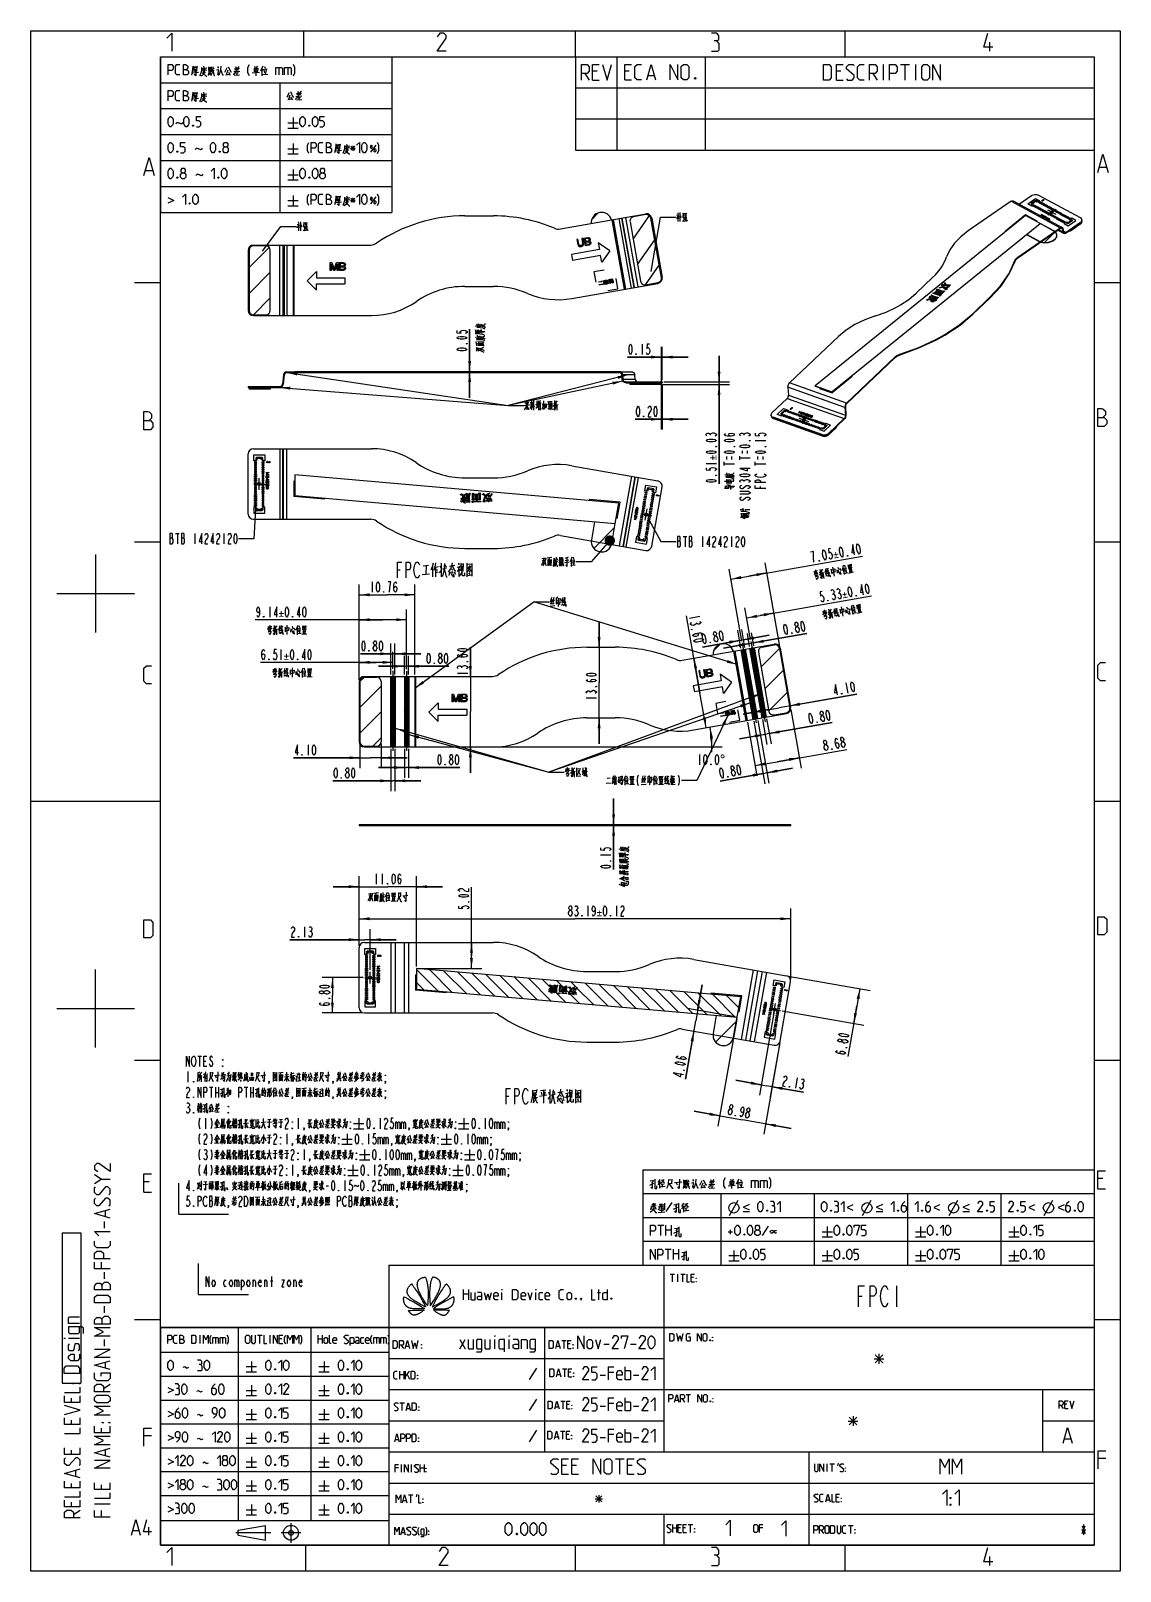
# Model space of a CAD drawing. Header units: millimetres. Extents: x 0 to 210, y 0 to 297.
import ezdxf

# ---------------------------------------------------------------- set-up
doc = ezdxf.new("R2010")
doc.units = ezdxf.units.MM
doc.header["$LTSCALE"] = 19.36
doc.linetypes.add('CENTER', pattern=[0.6, 0.375, -0.075, 0.075, -0.075])
doc.layers.get('0').update_dxf_attribs({"linetype": 'CONTINUOUS'})
doc.layers.add('00_COSMETICS', color=7, linetype='CONTINUOUS')
doc.layers.add('DEFAULT_1', color=7, linetype='CENTER')
doc.styles.get("Standard").update_dxf_attribs({"font": 'SIMPLEX.SHX', "width": 0.56})
doc.dimstyles.new('DIMSTYLE_1', dxfattribs={"dimtxt": 2, "dimasz": 2, "dimexe": 2, "dimexo": 0.35, "dimgap": 0.5, "dimtad": 1, "dimzin": 0, "dimdsep": 46, "dimtxsty": 'STANDARD', "dimblk": '_FILLED', "dimblk1": '_FILLED', "dimblk2": '_FILLED', "dimcen": 0.09, "dimazin": 0, "dimtol": 1, "dimtp": 0.03, "dimtm": 0.03, "dimtfac": 1, "dimtofl": 0, "dimtmove": 0, "dimatfit": 3, "dimldrblk": '_FILLED', "dimfxl": 1, "dimtolj": 1, "dimtzin": 0, "dimarcsym": 0})
doc.dimstyles.new('DIMSTYLE_2', dxfattribs={"dimtxt": 2, "dimasz": 2, "dimexe": 2, "dimexo": 0.35, "dimgap": 0.5, "dimtad": 1, "dimzin": 0, "dimdsep": 46, "dimtxsty": 'STANDARD', "dimblk": '_FILLED', "dimblk1": '_FILLED', "dimblk2": '_FILLED', "dimcen": 0.09, "dimazin": 0, "dimtp": 0.01, "dimtm": 0.01, "dimtfac": 1, "dimtofl": 0, "dimtmove": 0, "dimatfit": 3, "dimldrblk": '_FILLED', "dimfxl": 1, "dimtolj": 1, "dimtzin": 0, "dimarcsym": 0})
doc.dimstyles.new('DIMSTYLE_3', dxfattribs={"dimtxt": 2, "dimasz": 2, "dimexe": 2, "dimexo": 0.35, "dimgap": 0.5, "dimtad": 1, "dimzin": 0, "dimdsep": 46, "dimtxsty": 'STANDARD', "dimblk": '_FILLED', "dimblk1": '_FILLED', "dimblk2": '_FILLED', "dimcen": 0.09, "dimazin": 0, "dimtol": 1, "dimtp": 0.12, "dimtm": 0.12, "dimtfac": 1, "dimtofl": 0, "dimtmove": 0, "dimatfit": 3, "dimldrblk": '_FILLED', "dimfxl": 1, "dimtolj": 1, "dimtzin": 0, "dimarcsym": 0})
doc.dimstyles.new('DIMSTYLE_4', dxfattribs={"dimtxt": 2, "dimasz": 2, "dimexe": 2, "dimexo": 0.35, "dimgap": 0.5, "dimtad": 1, "dimzin": 0, "dimdsep": 46, "dimtxsty": 'STANDARD', "dimblk": '_FILLED', "dimblk1": '_FILLED', "dimblk2": '_FILLED', "dimcen": 0.09, "dimazin": 0, "dimtol": 1, "dimtp": 0.4, "dimtm": 0.4, "dimtfac": 1, "dimtofl": 0, "dimtmove": 0, "dimatfit": 3, "dimldrblk": '_FILLED', "dimfxl": 1, "dimtolj": 1, "dimtzin": 0, "dimarcsym": 0})
doc.dimstyles.new('DIMSTYLE_5', dxfattribs={"dimtxt": 2, "dimasz": 2, "dimexe": 2, "dimexo": 0.35, "dimgap": 1, "dimtad": 0, "dimtih": 1, "dimtoh": 1, "dimdec": 1, "dimzin": 0, "dimdsep": 46, "dimtxsty": 'STANDARD', "dimblk": '_FILLED', "dimblk1": '_FILLED', "dimblk2": '_FILLED', "dimcen": 0.09, "dimazin": 0, "dimtp": 0.5, "dimtm": 0.5, "dimtfac": 1, "dimtdec": -1, "dimtofl": 0, "dimtmove": 0, "dimatfit": 3, "dimldrblk": '_FILLED', "dimfxl": 1, "dimtolj": 1, "dimtzin": 0, "dimarcsym": 0})
doc.dimstyles.get("Standard").update_dxf_attribs({"dimtxt": 2, "dimasz": 2, "dimexe": 2, "dimexo": 0.35, "dimtad": 1, "dimzin": 0, "dimdsep": 46, "dimtxsty": 'STANDARD', "dimblk": '_FILLED', "dimblk1": '_FILLED', "dimblk2": '_FILLED', "dimcen": 0.09, "dimazin": 0, "dimtol": 1, "dimtp": 0.01, "dimtm": 0.01, "dimtfac": 1, "dimtofl": 0, "dimtmove": 0, "dimatfit": 3, "dimldrblk": '_FILLED', "dimfxl": 1, "dimtolj": 1, "dimtzin": 0, "dimarcsym": 0})

msp = doc.modelspace()

# ---------------------------------------------------------------- blocks, each defined once
blk = doc.blocks.new('1ST_ANG_BL0', base_point=(45.77, 7.38))
at = {"color": 7}
for p, q in [((39.99, 7.88), (45.27, 8.84)), ((39.99, 6.92), (39.99, 7.88)), ((39.99, 6.92), (45.27, 5.96)), ((45.27, 5.96), (45.27, 8.84))]:
    blk.add_line(p, q, dxfattribs=at)
for radius in [1.44, 0.48]:
    blk.add_circle((50.15, 7.4), radius, dxfattribs=at)
at = {"layer": 'DEFAULT_1', "color": 2, "linetype": 'CENTER'}
for p, q in [((50.15, 9.28), (50.15, 5.48)), ((46.28, 7.4), (39.51, 7.4)), ((52.03, 7.4), (48.23, 7.4))]:
    blk.add_line(p, q, dxfattribs=at)
blk = doc.blocks.new('_FILLED')
at = {"color": 0, "linetype": 'BYBLOCK'}
blk.add_solid([(0, 0), (-1, 0.14), (-1, -0.14)], dxfattribs=at)
blk = doc.blocks.new('*D0')
at = {"color": 2}
for p, q in [((132.67, 229.3), (132.67, 234.3)), ((132.67, 234.3), (132.67, 229.05)), ((121.91, 228.79), (134.67, 228.79)), ((122.06, 229.3), (134.67, 229.3)), ((132.67, 209.67), (132.67, 229.05)), ((132.67, 228.79), (132.67, 209.67))]:
    blk.add_line(p, q, dxfattribs=at)
at = {"color": 2, "xscale": 2, "yscale": 2, "zscale": 2}
for p, rotation in [((132.67, 229.3), 270), ((132.67, 228.79), 90)]:
    blk.add_blockref('_FILLED', p, dxfattribs=dict(at, rotation=rotation))
blk = doc.blocks.new('*D1')
at = {"color": 2}
for p, q in [((112.34, 143.96), (112.34, 148.96)), ((112.34, 148.96), (112.34, 143.88)), ((107.53, 143.96), (114.34, 143.96)), ((107.53, 143.81), (114.34, 143.81)), ((112.34, 135.29), (112.34, 143.88)), ((112.34, 143.81), (112.34, 135.29))]:
    blk.add_line(p, q, dxfattribs=at)
at = {"color": 2, "xscale": 2, "yscale": 2, "zscale": 2}
for p, rotation in [((112.34, 143.96), 270), ((112.34, 143.81), 90)]:
    blk.add_blockref('_FILLED', p, dxfattribs=dict(at, rotation=rotation))
blk = doc.blocks.new('*D2')
at = {"color": 2}
for p, q in [((84.74, 172.53), (84.74, 178.19)), ((84.74, 178.19), (84.74, 165.73)), ((84.74, 153.93), (84.74, 165.73)), ((84.74, 158.93), (84.74, 153.93))]:
    blk.add_line(p, q, dxfattribs=at)
at = {"color": 2, "xscale": 2, "yscale": 2, "zscale": 2}
for p, rotation in [((84.74, 172.53), 270), ((84.74, 158.93), 90)]:
    blk.add_blockref('_FILLED', p, dxfattribs=dict(at, rotation=rotation))
blk = doc.blocks.new('*D3')
at = {"color": 2}
for p, q in [((84.59, 231.31), (84.59, 239.49)), ((84.59, 239.49), (84.59, 231.29)), ((84.59, 226.26), (84.59, 231.29)), ((84.59, 231.26), (84.59, 226.26))]:
    blk.add_line(p, q, dxfattribs=at)
at = {"color": 2, "xscale": 2, "yscale": 2, "zscale": 2}
for p, rotation in [((84.59, 231.31), 270), ((84.59, 231.26), 90)]:
    blk.add_blockref('_FILLED', p, dxfattribs=dict(at, rotation=rotation))
blk = doc.blocks.new('*D4')
at = {"color": 2}
for p, q in [((129, 169.33), (126.38, 184.17)), ((127.82, 176.02), (129, 169.33)), ((130.18, 162.63), (129, 169.33))]:
    blk.add_line(p, q, dxfattribs=at)
at = {"color": 2, "xscale": 2, "yscale": 2, "zscale": 2}
for p, rotation in [((127.82, 176.02), 100), ((130.18, 162.63), 280)]:
    blk.add_blockref('_FILLED', p, dxfattribs=dict(at, rotation=rotation))
blk = doc.blocks.new('*D5')
at = {"color": 2}
for p, q in [((63.29, 120.59), (63.29, 127.79)), ((146.48, 114.17), (146.48, 127.79)), ((63.29, 125.79), (104.89, 125.79)), ((146.48, 125.79), (104.89, 125.79))]:
    blk.add_line(p, q, dxfattribs=at)
at = {"color": 2, "xscale": 2, "yscale": 2, "zscale": 2, "rotation": 180}
blk.add_blockref('_FILLED', (63.29, 125.79), dxfattribs=at)
at = {"color": 2, "xscale": 2, "yscale": 2, "zscale": 2}
blk.add_blockref('_FILLED', (146.48, 125.79), dxfattribs=at)
blk = doc.blocks.new('*D6')
at = {"color": 2}
for p, q in [((109.55, 178.14), (109.55, 183.14)), ((109.55, 183.14), (109.55, 171.34)), ((109.55, 159.54), (109.55, 171.34)), ((109.55, 164.54), (109.55, 159.54))]:
    blk.add_line(p, q, dxfattribs=at)
at = {"color": 2, "xscale": 2, "yscale": 2, "zscale": 2}
for p, rotation in [((109.55, 178.14), 270), ((109.55, 164.54), 90)]:
    blk.add_blockref('_FILLED', p, dxfattribs=dict(at, rotation=rotation))
blk = doc.blocks.new('*D7')
at = {"color": 2}
for p, q in [((121.58, 229.44), (121.58, 236.09)), ((121.73, 229.65), (121.73, 236.09)), ((121.58, 234.09), (115.04, 234.09)), ((115.04, 234.09), (121.65, 234.09)), ((126.73, 234.09), (121.65, 234.09)), ((121.73, 234.09), (126.73, 234.09))]:
    blk.add_line(p, q, dxfattribs=at)
at = {"color": 2, "xscale": 2, "yscale": 2, "zscale": 2}
blk.add_blockref('_FILLED', (121.58, 234.09), dxfattribs=at)
at = {"color": 2, "xscale": 2, "yscale": 2, "zscale": 2, "rotation": 180}
blk.add_blockref('_FILLED', (121.73, 234.09), dxfattribs=at)
blk = doc.blocks.new('*D8')
at = {"color": 2}
for p, q in [((121.53, 228.74), (121.53, 220.1)), ((121.73, 228.8), (121.73, 220.1)), ((121.53, 222.1), (116.51, 222.1)), ((116.51, 222.1), (121.63, 222.1)), ((126.73, 222.1), (121.63, 222.1)), ((121.73, 222.1), (126.73, 222.1))]:
    blk.add_line(p, q, dxfattribs=at)
at = {"color": 2, "xscale": 2, "yscale": 2, "zscale": 2}
blk.add_blockref('_FILLED', (121.53, 222.1), dxfattribs=at)
at = {"color": 2, "xscale": 2, "yscale": 2, "zscale": 2, "rotation": 180}
blk.add_blockref('_FILLED', (121.73, 222.1), dxfattribs=at)
blk = doc.blocks.new('*D9')
at = {"color": 2}
for p, q in [((64.04, 114.44), (56.14, 114.44)), ((58.14, 114.44), (58.14, 111.04)), ((58.14, 107.64), (58.14, 111.04)), ((63.94, 107.64), (56.14, 107.64))]:
    blk.add_line(p, q, dxfattribs=at)
at = {"color": 2, "xscale": 2, "yscale": 2, "zscale": 2}
for p, rotation in [((58.14, 114.44), 90), ((58.14, 107.64), 270)]:
    blk.add_blockref('_FILLED', p, dxfattribs=dict(at, rotation=rotation))
blk = doc.blocks.new('*D10')
at = {"color": 2}
for p, q in [((63.29, 120.59), (63.29, 123.76)), ((65.42, 115.94), (65.42, 123.76)), ((63.29, 121.76), (49.96, 121.76)), ((49.96, 121.76), (64.36, 121.76)), ((70.42, 121.76), (64.36, 121.76)), ((65.42, 121.76), (70.42, 121.76))]:
    blk.add_line(p, q, dxfattribs=at)
at = {"color": 2, "xscale": 2, "yscale": 2, "zscale": 2}
blk.add_blockref('_FILLED', (63.29, 121.76), dxfattribs=at)
at = {"color": 2, "xscale": 2, "yscale": 2, "zscale": 2, "rotation": 180}
blk.add_blockref('_FILLED', (65.42, 121.76), dxfattribs=at)
blk = doc.blocks.new('*D11')
at = {"color": 2}
for p, q in [((146, 114.74), (161.79, 111.96)), ((159.82, 112.31), (159.23, 108.96)), ((144.84, 108.04), (160.6, 105.26)), ((159.23, 108.96), (157.51, 99.22)), ((158.63, 105.61), (159.23, 108.96))]:
    blk.add_line(p, q, dxfattribs=at)
at = {"color": 2, "xscale": 2, "yscale": 2, "zscale": 2}
for p, rotation in [((159.82, 112.31), 80), ((158.63, 105.61), 260)]:
    blk.add_blockref('_FILLED', p, dxfattribs=dict(at, rotation=rotation))
blk = doc.blocks.new('*D12')
at = {"color": 2}
for p, q in [((143.3, 107.96), (140.45, 91.81)), ((144.39, 101.88), (142.55, 91.44)), ((140.8, 93.78), (135.88, 94.65)), ((135.88, 94.65), (141.85, 93.6)), ((148.95, 92.34), (141.85, 93.6)), ((142.9, 93.41), (148.95, 92.34))]:
    blk.add_line(p, q, dxfattribs=at)
at = {"color": 2, "xscale": 2, "yscale": 2, "zscale": 2}
for p, rotation in [((140.8, 93.78), 350), ((142.9, 93.41), 170)]:
    blk.add_blockref('_FILLED', p, dxfattribs=dict(at, rotation=rotation))
blk = doc.blocks.new('*D13')
at = {"color": 6}
for p, q in [((63.29, 120.59), (63.29, 133.98)), ((74.35, 116.57), (74.35, 133.98)), ((63.29, 131.98), (58.29, 131.98)), ((58.29, 131.98), (68.82, 131.98)), ((79.35, 131.98), (68.82, 131.98)), ((74.35, 131.98), (79.35, 131.98))]:
    blk.add_line(p, q, dxfattribs=at)
at = {"color": 6, "xscale": 2, "yscale": 2, "zscale": 2}
blk.add_blockref('_FILLED', (63.29, 131.98), dxfattribs=at)
at = {"color": 6, "xscale": 2, "yscale": 2, "zscale": 2, "rotation": 180}
blk.add_blockref('_FILLED', (74.35, 131.98), dxfattribs=at)
blk = doc.blocks.new('*D14')
at = {"color": 2}
for p, q in [((66.55, 175.23), (44.28, 175.23)), ((63.29, 171.88), (63.29, 177.23)), ((63.29, 175.23), (66.55, 175.23)), ((69.8, 175.23), (66.55, 175.23)), ((69.8, 173.96), (69.8, 177.23))]:
    blk.add_line(p, q, dxfattribs=at)
at = {"color": 2, "xscale": 2, "yscale": 2, "zscale": 2, "rotation": 180}
blk.add_blockref('_FILLED', (63.29, 175.23), dxfattribs=at)
at = {"color": 2, "xscale": 2, "yscale": 2, "zscale": 2}
blk.add_blockref('_FILLED', (69.8, 175.23), dxfattribs=at)
blk = doc.blocks.new('*D15')
at = {"color": 2}
for p, q in [((63.29, 171.88), (63.29, 185.45)), ((72.44, 173.91), (72.44, 185.45)), ((67.86, 183.45), (43.27, 183.45)), ((63.29, 183.45), (67.86, 183.45)), ((72.44, 183.45), (67.86, 183.45))]:
    blk.add_line(p, q, dxfattribs=at)
at = {"color": 2, "xscale": 2, "yscale": 2, "zscale": 2, "rotation": 180}
blk.add_blockref('_FILLED', (63.29, 183.45), dxfattribs=at)
at = {"color": 2, "xscale": 2, "yscale": 2, "zscale": 2}
blk.add_blockref('_FILLED', (72.44, 183.45), dxfattribs=at)
blk = doc.blocks.new('*D16')
at = {"color": 2}
for p, q in [((140.63, 184.26), (162.03, 188.03)), ((138.74, 179.62), (137.66, 185.76)), ((138.01, 183.79), (140.63, 184.26)), ((143.26, 184.72), (140.63, 184.26)), ((144.39, 178.29), (142.91, 186.69))]:
    blk.add_line(p, q, dxfattribs=at)
at = {"color": 2, "xscale": 2, "yscale": 2, "zscale": 2}
for p, rotation in [((138.01, 183.79), 190), ((143.26, 184.72), 10)]:
    blk.add_blockref('_FILLED', p, dxfattribs=dict(at, rotation=rotation))
blk = doc.blocks.new('*D17')
at = {"color": 2}
for p, q in [((137.05, 179.33), (134.6, 193.21)), ((138.42, 191.86), (160.35, 195.72)), ((144.39, 178.29), (141.55, 194.44)), ((134.95, 191.25), (138.42, 191.86)), ((141.89, 192.47), (138.42, 191.86))]:
    blk.add_line(p, q, dxfattribs=at)
at = {"color": 2, "xscale": 2, "yscale": 2, "zscale": 2}
for p, rotation in [((134.95, 191.25), 190), ((141.89, 192.47), 10)]:
    blk.add_blockref('_FILLED', p, dxfattribs=dict(at, rotation=rotation))
blk = doc.blocks.new('*D18')
at = {"color": 2}
for p, q in [((63.44, 159.58), (63.44, 154.83)), ((67.54, 159.58), (67.54, 154.83)), ((63.44, 156.83), (50.66, 156.83)), ((50.66, 156.83), (65.49, 156.83)), ((72.54, 156.83), (65.49, 156.83)), ((67.54, 156.83), (72.54, 156.83))]:
    blk.add_line(p, q, dxfattribs=at)
at = {"color": 2, "xscale": 2, "yscale": 2, "zscale": 2}
blk.add_blockref('_FILLED', (63.44, 156.83), dxfattribs=at)
at = {"color": 2, "xscale": 2, "yscale": 2, "zscale": 2, "rotation": 180}
blk.add_blockref('_FILLED', (67.54, 156.83), dxfattribs=at)
blk = doc.blocks.new('*D19')
at = {"color": 2}
for p, q in [((137.3, 165.26), (144.24, 166.48)), ((159.22, 169.12), (144.24, 166.48)), ((146.26, 166.84), (159.22, 169.12)), ((142.22, 166.13), (137.3, 165.26))]:
    blk.add_line(p, q, dxfattribs=at)
at = {"color": 2, "xscale": 2, "yscale": 2, "zscale": 2}
for p, rotation in [((142.22, 166.13), 10), ((146.26, 166.84), 190)]:
    blk.add_blockref('_FILLED', p, dxfattribs=dict(at, rotation=rotation))
blk = doc.blocks.new('*D20')
at = {"color": 2}
blk.add_line((89.51, 158.93), (133.27, 158.93), dxfattribs=at)
blk.add_arc((109.18, 158.93), 22.1, 357.31, 10, dxfattribs=at)
for points in [[(130.9, 160.91), (131.27, 158.93), (131.46, 160.94)], [(131.47, 160.82), (130.94, 162.76), (130.92, 160.74)]]:
    blk.add_solid(points, dxfattribs=at)
blk = doc.blocks.new('*D21')
at = {"color": 6}
for p, q in [((136.09, 106.45), (132.45, 85.83)), ((144.39, 101.88), (141.29, 84.28)), ((132.8, 87.8), (127.87, 88.67)), ((127.87, 88.67), (137.22, 87.02)), ((146.56, 85.38), (137.22, 87.02)), ((141.64, 86.25), (146.56, 85.38))]:
    blk.add_line(p, q, dxfattribs=at)
at = {"color": 6, "xscale": 2, "yscale": 2, "zscale": 2}
for p, rotation in [((132.8, 87.8), 350), ((141.64, 86.25), 170)]:
    blk.add_blockref('_FILLED', p, dxfattribs=dict(at, rotation=rotation))
blk = doc.blocks.new('*D22')
at = {"color": 6}
for p, q in [((84.95, 118.73), (84.95, 131.89)), ((72.36, 121.24), (86.95, 121.24)), ((84.95, 121.24), (84.95, 118.73)), ((74.7, 116.22), (86.95, 116.22)), ((84.95, 116.22), (84.95, 118.73))]:
    blk.add_line(p, q, dxfattribs=at)
at = {"color": 6, "xscale": 2, "yscale": 2, "zscale": 2}
for p, rotation in [((84.95, 121.24), 90), ((84.95, 116.22), 270)]:
    blk.add_blockref('_FILLED', p, dxfattribs=dict(at, rotation=rotation))
blk = doc.blocks.new('*D23')
at = {"color": 6}
for p, q in [((129.4, 113.06), (128.17, 106.14)), ((128.53, 108.14), (129.4, 113.06)), ((135.8, 106.86), (126.56, 108.49)), ((126.19, 94.87), (128.17, 106.14)), ((127.82, 104.14), (126.19, 94.87))]:
    blk.add_line(p, q, dxfattribs=at)
at = {"color": 6, "xscale": 2, "yscale": 2, "zscale": 2}
for p, rotation in [((128.53, 108.14), 260), ((127.82, 104.14), 80)]:
    blk.add_blockref('_FILLED', p, dxfattribs=dict(at, rotation=rotation))
blk = doc.blocks.new('*D24')
at = {"color": 2}
for p, q in [((69.4, 172.88), (69.4, 178.88)), ((70.2, 172.88), (70.2, 178.88)), ((69.4, 176.88), (63.57, 176.88)), ((63.57, 176.88), (69.8, 176.88)), ((75.2, 176.88), (69.8, 176.88)), ((70.2, 176.88), (75.2, 176.88))]:
    blk.add_line(p, q, dxfattribs=at)
at = {"color": 2, "xscale": 2, "yscale": 2, "zscale": 2}
blk.add_blockref('_FILLED', (69.4, 176.88), dxfattribs=at)
at = {"color": 2, "xscale": 2, "yscale": 2, "zscale": 2, "rotation": 180}
blk.add_blockref('_FILLED', (70.2, 176.88), dxfattribs=at)
blk = doc.blocks.new('*D25')
at = {"color": 2}
for p, q in [((72.03, 172.88), (72.03, 176.48)), ((72.83, 172.88), (72.83, 176.48)), ((72.03, 174.48), (67.03, 174.48)), ((67.03, 174.48), (72.43, 174.48)), ((80.6, 174.48), (72.43, 174.48)), ((72.83, 174.48), (80.6, 174.48))]:
    blk.add_line(p, q, dxfattribs=at)
at = {"color": 2, "xscale": 2, "yscale": 2, "zscale": 2}
blk.add_blockref('_FILLED', (72.03, 174.48), dxfattribs=at)
at = {"color": 2, "xscale": 2, "yscale": 2, "zscale": 2, "rotation": 180}
blk.add_blockref('_FILLED', (72.83, 174.48), dxfattribs=at)
blk = doc.blocks.new('*D26')
at = {"color": 2}
for p, q in [((72.03, 158.58), (72.03, 152.95)), ((72.83, 158.58), (72.83, 152.95)), ((72.03, 154.95), (67.03, 154.95)), ((67.03, 154.95), (72.43, 154.95)), ((82.71, 154.95), (72.43, 154.95)), ((72.83, 154.95), (82.71, 154.95))]:
    blk.add_line(p, q, dxfattribs=at)
at = {"color": 2, "xscale": 2, "yscale": 2, "zscale": 2}
blk.add_blockref('_FILLED', (72.03, 154.95), dxfattribs=at)
at = {"color": 2, "xscale": 2, "yscale": 2, "zscale": 2, "rotation": 180}
blk.add_blockref('_FILLED', (72.83, 154.95), dxfattribs=at)
blk = doc.blocks.new('*D27')
at = {"color": 2}
for p, q in [((69.4, 158.58), (69.4, 150.39)), ((70.2, 158.58), (70.2, 150.39)), ((69.4, 152.39), (58.23, 152.39)), ((58.23, 152.39), (69.8, 152.39)), ((75.2, 152.39), (69.8, 152.39)), ((70.2, 152.39), (75.2, 152.39))]:
    blk.add_line(p, q, dxfattribs=at)
at = {"color": 2, "xscale": 2, "yscale": 2, "zscale": 2}
blk.add_blockref('_FILLED', (69.4, 152.39), dxfattribs=at)
at = {"color": 2, "xscale": 2, "yscale": 2, "zscale": 2, "rotation": 180}
blk.add_blockref('_FILLED', (70.2, 152.39), dxfattribs=at)
blk = doc.blocks.new('*D28')
at = {"color": 2}
for p, q in [((141.06, 164.19), (141.9, 159.38)), ((141.84, 164.33), (142.69, 159.52)), ((154.47, 163.63), (141.95, 161.42)), ((142.34, 161.49), (154.47, 163.63)), ((136.63, 160.48), (141.95, 161.42)), ((141.56, 161.35), (136.63, 160.48))]:
    blk.add_line(p, q, dxfattribs=at)
at = {"color": 2, "xscale": 2, "yscale": 2, "zscale": 2}
for p, rotation in [((141.56, 161.35), 10), ((142.34, 161.49), 190)]:
    blk.add_blockref('_FILLED', p, dxfattribs=dict(at, rotation=rotation))
blk = doc.blocks.new('*D29')
at = {"color": 2}
for p, q in [((139.36, 163.89), (141.49, 151.83)), ((140.15, 164.03), (142.28, 151.97)), ((146.86, 154.8), (141.54, 153.87)), ((141.93, 153.94), (146.86, 154.8)), ((132.87, 152.34), (141.54, 153.87)), ((141.15, 153.8), (132.87, 152.34))]:
    blk.add_line(p, q, dxfattribs=at)
at = {"color": 2, "xscale": 2, "yscale": 2, "zscale": 2}
for p, rotation in [((141.93, 153.94), 190), ((141.15, 153.8), 10)]:
    blk.add_blockref('_FILLED', p, dxfattribs=dict(at, rotation=rotation))
blk = doc.blocks.new('*D30')
at = {"color": 2}
for p, q in [((133.55, 177.97), (138.87, 178.91)), ((138.47, 178.84), (133.55, 177.97)), ((138.57, 178.27), (138.13, 180.81)), ((149.62, 180.8), (138.87, 178.91)), ((139.36, 178.41), (138.91, 180.94)), ((139.26, 178.97), (149.62, 180.8))]:
    blk.add_line(p, q, dxfattribs=at)
at = {"color": 2, "xscale": 2, "yscale": 2, "zscale": 2}
for p, rotation in [((138.47, 178.84), 10), ((139.26, 178.97), 190)]:
    blk.add_blockref('_FILLED', p, dxfattribs=dict(at, rotation=rotation))
blk = doc.blocks.new('*D31')
at = {"color": 2}
for p, q in [((136.88, 177.98), (136.27, 181.42)), ((137.67, 178.12), (137.06, 181.56)), ((129.49, 178.19), (137.02, 179.52)), ((136.62, 179.45), (129.49, 178.19)), ((142.33, 180.46), (137.02, 179.52)), ((137.41, 179.59), (142.33, 180.46))]:
    blk.add_line(p, q, dxfattribs=at)
at = {"color": 2, "xscale": 2, "yscale": 2, "zscale": 2}
for p, rotation in [((136.62, 179.45), 10), ((137.41, 179.59), 190)]:
    blk.add_blockref('_FILLED', p, dxfattribs=dict(at, rotation=rotation))
blk = doc.blocks.new('*D32')
at = {"color": 2}
for p, q in [((63.29, 171.88), (63.29, 190.25)), ((74.05, 172.88), (74.05, 190.25)), ((63.29, 188.25), (68.67, 188.25)), ((74.05, 188.25), (68.67, 188.25))]:
    blk.add_line(p, q, dxfattribs=at)
at = {"color": 2, "xscale": 2, "yscale": 2, "zscale": 2, "rotation": 180}
blk.add_blockref('_FILLED', (63.29, 188.25), dxfattribs=at)
at = {"color": 2, "xscale": 2, "yscale": 2, "zscale": 2}
blk.add_blockref('_FILLED', (74.05, 188.25), dxfattribs=at)
blk = doc.blocks.new('*D33')
at = {"color": 2}
for p, q in [((138.16, 163.68), (139.98, 153.36)), ((146.53, 166.17), (148.52, 154.86)), ((143.9, 156.08), (157.33, 158.45)), ((139.63, 155.33), (143.9, 156.08)), ((148.18, 156.83), (143.9, 156.08))]:
    blk.add_line(p, q, dxfattribs=at)
at = {"color": 2, "xscale": 2, "yscale": 2, "zscale": 2}
for p, rotation in [((139.63, 155.33), 190), ((148.18, 156.83), 10)]:
    blk.add_blockref('_FILLED', p, dxfattribs=dict(at, rotation=rotation))
blk = doc.blocks.new('HUAWEI_LOGO_BL1', base_point=(76.73, 53.03))
at = {"color": 2}
for points in [[(76.39, 51.25), (76.25, 51.47), (76.03, 51.81), (75.84, 52.11), (75.67, 52.38), (75.52, 52.63), (75.38, 52.86), (75.26, 53.08), (75.15, 53.28), (75.05, 53.47), (74.97, 53.66), (74.89, 53.83), (74.82, 53.99), (74.76, 54.15), (74.7, 54.29), (74.66, 54.43), (74.62, 54.56), (74.58, 54.69), (74.56, 54.81), (74.54, 54.92), (74.52, 55.03), (74.51, 55.13), (74.5, 55.23), (74.5, 55.32), (74.51, 55.41), (74.52, 55.5), (74.53, 55.58), (74.54, 55.65), (74.56, 55.73), (74.59, 55.8), (74.61, 55.87), (74.65, 55.93), (74.68, 55.99), (74.72, 56.05), (74.76, 56.11), (74.81, 56.17), (74.86, 56.22), (74.92, 56.27), (74.98, 56.32), (75.04, 56.37), (75.11, 56.41), (75.19, 56.45), (75.27, 56.49), (75.35, 56.53), (75.45, 56.56), (75.55, 56.6), (75.65, 56.63), (75.77, 56.65), (75.89, 56.68), (76.02, 56.7), (76.07, 56.61), (76.12, 56.52), (76.16, 56.42), (76.21, 56.31), (76.25, 56.19), (76.29, 56.07), (76.33, 55.93), (76.37, 55.79), (76.4, 55.64), (76.43, 55.47), (76.46, 55.3), (76.49, 55.11), (76.52, 54.91), (76.54, 54.7), (76.56, 54.48), (76.57, 54.24), (76.58, 53.99), (76.59, 53.73), (76.59, 53.46), (76.59, 53.17), (76.58, 52.87), (76.57, 52.57), (76.55, 52.25), (76.53, 51.92), (76.51, 51.58), (76.48, 51.28), (76.48, 51.27), (76.48, 51.25), (76.47, 51.24), (76.46, 51.23), (76.45, 51.22), (76.44, 51.22), (76.43, 51.22), (76.43, 51.22), (76.42, 51.23), (76.4, 51.24), (76.39, 51.25)], [(77.07, 51.25), (77.22, 51.47), (77.44, 51.81), (77.63, 52.11), (77.8, 52.38), (77.95, 52.63), (78.08, 52.86), (78.2, 53.08), (78.31, 53.28), (78.41, 53.47), (78.5, 53.66), (78.58, 53.83), (78.65, 53.99), (78.71, 54.15), (78.76, 54.29), (78.81, 54.43), (78.85, 54.56), (78.88, 54.69), (78.91, 54.81), (78.93, 54.92), (78.95, 55.03), (78.96, 55.13), (78.96, 55.23), (78.96, 55.32), (78.96, 55.41), (78.95, 55.5), (78.94, 55.58), (78.92, 55.65), (78.9, 55.73), (78.88, 55.8), (78.85, 55.87), (78.82, 55.93), (78.78, 55.99), (78.75, 56.05), (78.7, 56.11), (78.66, 56.17), (78.6, 56.22), (78.55, 56.27), (78.49, 56.32), (78.42, 56.37), (78.35, 56.41), (78.28, 56.45), (78.2, 56.49), (78.11, 56.53), (78.02, 56.56), (77.92, 56.6), (77.81, 56.63), (77.7, 56.65), (77.57, 56.68), (77.44, 56.7), (77.4, 56.61), (77.35, 56.52), (77.3, 56.42), (77.26, 56.31), (77.22, 56.19), (77.18, 56.07), (77.14, 55.93), (77.1, 55.79), (77.06, 55.64), (77.03, 55.47), (77, 55.3), (76.97, 55.11), (76.95, 54.91), (76.93, 54.7), (76.91, 54.48), (76.9, 54.24), (76.88, 53.99), (76.88, 53.73), (76.88, 53.46), (76.88, 53.17), (76.88, 52.87), (76.9, 52.57), (76.91, 52.25), (76.93, 51.92), (76.96, 51.58), (76.99, 51.28), (76.99, 51.27), (76.99, 51.25), (76.99, 51.24), (77, 51.23), (77.01, 51.22), (77.03, 51.22), (77.03, 51.22), (77.04, 51.22), (77.05, 51.23), (77.06, 51.24), (77.07, 51.25)], [(75.99, 50.98), (75.89, 51.04), (75.46, 51.26), (75.13, 51.43), (74.85, 51.58), (74.6, 51.72), (74.39, 51.85), (74.19, 51.97), (74.02, 52.08), (73.85, 52.18), (73.71, 52.29), (73.57, 52.38), (73.45, 52.48), (73.34, 52.57), (73.24, 52.66), (73.15, 52.74), (73.06, 52.83), (72.99, 52.91), (72.92, 52.99), (72.86, 53.07), (72.8, 53.15), (72.75, 53.22), (72.71, 53.3), (72.67, 53.37), (72.64, 53.45), (72.61, 53.52), (72.58, 53.59), (72.57, 53.67), (72.55, 53.74), (72.54, 53.81), (72.54, 53.88), (72.54, 53.96), (72.54, 54.03), (72.55, 54.11), (72.56, 54.18), (72.58, 54.26), (72.6, 54.34), (72.63, 54.41), (72.66, 54.49), (72.7, 54.58), (72.75, 54.66), (72.8, 54.74), (72.85, 54.83), (72.92, 54.92), (72.99, 55.01), (73.07, 55.11), (73.16, 55.2), (73.25, 55.3), (73.36, 55.41), (73.49, 55.24), (73.64, 55.05), (73.79, 54.84), (73.95, 54.62), (74.12, 54.39), (74.29, 54.14), (74.46, 53.88), (74.64, 53.61), (74.81, 53.33), (74.86, 53.25), (75.03, 52.97), (75.2, 52.68), (75.36, 52.39), (75.52, 52.11), (75.66, 51.83), (75.8, 51.56), (75.93, 51.29), (76.05, 51.04), (76.06, 51.04), (76.06, 51.02), (76.06, 51), (76.06, 50.99), (76.06, 50.98), (76.05, 50.97), (76.04, 50.97), (76.04, 50.97), (76.02, 50.97), (76.01, 50.97), (75.99, 50.98)], [(77.48, 50.98), (77.58, 51.04), (78, 51.26), (78.34, 51.43), (78.62, 51.58), (78.86, 51.72), (79.08, 51.85), (79.27, 51.97), (79.45, 52.08), (79.61, 52.18), (79.76, 52.29), (79.89, 52.38), (80.01, 52.48), (80.12, 52.57), (80.23, 52.66), (80.32, 52.74), (80.4, 52.83), (80.48, 52.91), (80.55, 52.99), (80.61, 53.07), (80.67, 53.15), (80.71, 53.22), (80.76, 53.3), (80.8, 53.37), (80.83, 53.45), (80.86, 53.52), (80.88, 53.59), (80.9, 53.67), (80.91, 53.74), (80.92, 53.81), (80.93, 53.88), (80.93, 53.96), (80.92, 54.03), (80.92, 54.11), (80.9, 54.18), (80.89, 54.26), (80.86, 54.34), (80.83, 54.41), (80.8, 54.49), (80.76, 54.58), (80.72, 54.66), (80.67, 54.74), (80.61, 54.83), (80.55, 54.92), (80.48, 55.01), (80.4, 55.11), (80.31, 55.2), (80.21, 55.3), (80.11, 55.41), (79.97, 55.24), (79.82, 55.05), (79.67, 54.84), (79.51, 54.62), (79.35, 54.39), (79.17, 54.14), (79, 53.88), (78.83, 53.61), (78.65, 53.33), (78.61, 53.25), (78.43, 52.97), (78.27, 52.68), (78.1, 52.39), (77.95, 52.11), (77.8, 51.83), (77.66, 51.56), (77.53, 51.29), (77.41, 51.04), (77.41, 51.04), (77.4, 51.02), (77.4, 51), (77.4, 50.99), (77.41, 50.98), (77.42, 50.97), (77.42, 50.97), (77.43, 50.97), (77.44, 50.97), (77.46, 50.97), (77.48, 50.98)], [(75.77, 50.6), (75.48, 50.6), (74.9, 50.6), (74.32, 50.6), (73.74, 50.6), (73.64, 50.61), (73.55, 50.61), (73.45, 50.62), (73.36, 50.63), (73.28, 50.65), (73.19, 50.67), (73.11, 50.69), (73.03, 50.71), (72.96, 50.74), (72.88, 50.77), (72.81, 50.81), (72.74, 50.84), (72.68, 50.88), (72.61, 50.92), (72.55, 50.97), (72.49, 51.02), (72.43, 51.07), (72.38, 51.12), (72.32, 51.18), (72.27, 51.23), (72.23, 51.3), (72.18, 51.36), (72.14, 51.43), (72.1, 51.49), (72.06, 51.57), (72.03, 51.64), (71.99, 51.71), (71.97, 51.79), (71.94, 51.87), (71.92, 51.95), (71.9, 52.03), (71.89, 52.11), (71.88, 52.2), (71.87, 52.28), (71.87, 52.36), (71.87, 52.41), (71.87, 52.49), (71.87, 52.57), (71.88, 52.64), (71.9, 52.72), (71.91, 52.79), (71.93, 52.86), (71.95, 52.92), (72.28, 52.75), (72.72, 52.51), (73.13, 52.28), (73.51, 52.07), (73.87, 51.86), (74.22, 51.66), (74.55, 51.46), (74.88, 51.26), (75.19, 51.07), (75.5, 50.87), (75.8, 50.68), (75.81, 50.67), (75.82, 50.66), (75.82, 50.65), (75.83, 50.64), (75.83, 50.63), (75.82, 50.62), (75.82, 50.62), (75.81, 50.61), (75.8, 50.61), (75.79, 50.61), (75.77, 50.6)], [(77.69, 50.6), (77.98, 50.6), (78.56, 50.6), (79.15, 50.6), (79.73, 50.6), (79.82, 50.61), (79.92, 50.61), (80.01, 50.62), (80.1, 50.63), (80.19, 50.65), (80.27, 50.67), (80.35, 50.69), (80.43, 50.71), (80.51, 50.74), (80.58, 50.77), (80.65, 50.81), (80.72, 50.84), (80.79, 50.88), (80.85, 50.92), (80.92, 50.97), (80.98, 51.02), (81.03, 51.07), (81.09, 51.12), (81.14, 51.18), (81.19, 51.23), (81.24, 51.3), (81.29, 51.36), (81.33, 51.43), (81.37, 51.49), (81.41, 51.57), (81.44, 51.64), (81.47, 51.71), (81.5, 51.79), (81.52, 51.87), (81.54, 51.95), (81.56, 52.03), (81.58, 52.11), (81.59, 52.2), (81.59, 52.28), (81.6, 52.36), (81.6, 52.41), (81.6, 52.49), (81.59, 52.57), (81.58, 52.64), (81.57, 52.72), (81.55, 52.79), (81.54, 52.86), (81.51, 52.92), (81.19, 52.75), (80.74, 52.51), (80.34, 52.28), (79.96, 52.07), (79.59, 51.86), (79.25, 51.66), (78.91, 51.46), (78.59, 51.26), (78.27, 51.07), (77.97, 50.87), (77.67, 50.68), (77.66, 50.67), (77.65, 50.66), (77.64, 50.65), (77.64, 50.64), (77.64, 50.63), (77.65, 50.62), (77.65, 50.62), (77.65, 50.61), (77.66, 50.61), (77.68, 50.61), (77.69, 50.6)], [(75.75, 50.28), (75.59, 50.17), (75.45, 50.07), (75.31, 49.97), (75.18, 49.89), (75.06, 49.82), (74.96, 49.75), (74.85, 49.69), (74.76, 49.64), (74.67, 49.6), (74.58, 49.56), (74.5, 49.52), (74.43, 49.49), (74.36, 49.46), (74.29, 49.44), (74.23, 49.42), (74.17, 49.4), (74.11, 49.39), (74.05, 49.38), (74, 49.37), (73.95, 49.37), (73.9, 49.37), (73.85, 49.37), (73.8, 49.37), (73.76, 49.37), (73.71, 49.38), (73.67, 49.39), (73.63, 49.41), (73.59, 49.42), (73.54, 49.44), (73.5, 49.46), (73.46, 49.48), (73.42, 49.51), (73.38, 49.53), (73.34, 49.57), (73.29, 49.6), (73.25, 49.64), (73.2, 49.69), (73.16, 49.74), (73.11, 49.79), (73.05, 49.85), (73, 49.92), (72.94, 50), (72.87, 50.1), (72.8, 50.21), (72.75, 50.28), (73.2, 50.29), (73.76, 50.31), (74.41, 50.33), (74.74, 50.34), (75.33, 50.35), (75.73, 50.36), (75.74, 50.36), (75.75, 50.35), (75.76, 50.35), (75.77, 50.35), (75.77, 50.34), (75.78, 50.33), (75.78, 50.32), (75.78, 50.31), (75.78, 50.31), (75.78, 50.31), (75.77, 50.3), (75.76, 50.29), (75.75, 50.28)], [(77.71, 50.28), (77.87, 50.17), (78.02, 50.07), (78.16, 49.97), (78.28, 49.89), (78.4, 49.82), (78.51, 49.75), (78.61, 49.69), (78.71, 49.64), (78.8, 49.6), (78.88, 49.56), (78.96, 49.52), (79.04, 49.49), (79.11, 49.46), (79.17, 49.44), (79.24, 49.42), (79.3, 49.4), (79.36, 49.39), (79.41, 49.38), (79.47, 49.37), (79.52, 49.37), (79.57, 49.37), (79.61, 49.37), (79.66, 49.37), (79.71, 49.37), (79.75, 49.38), (79.79, 49.39), (79.84, 49.41), (79.88, 49.42), (79.92, 49.44), (79.96, 49.46), (80, 49.48), (80.05, 49.51), (80.09, 49.53), (80.13, 49.57), (80.17, 49.6), (80.22, 49.64), (80.26, 49.69), (80.31, 49.74), (80.36, 49.79), (80.41, 49.85), (80.47, 49.92), (80.53, 50), (80.59, 50.1), (80.67, 50.21), (80.72, 50.28), (80.27, 50.29), (79.71, 50.31), (79.05, 50.33), (78.73, 50.34), (78.13, 50.35), (77.73, 50.36), (77.72, 50.36), (77.71, 50.35), (77.7, 50.35), (77.7, 50.35), (77.69, 50.34), (77.69, 50.33), (77.69, 50.32), (77.69, 50.31), (77.69, 50.31), (77.69, 50.31), (77.7, 50.3), (77.7, 50.29), (77.71, 50.28)]]:
    blk.add_lwpolyline(points, dxfattribs=at)

# ---------------------------------------------------------------- dimensions: what is measured, and where the dimension line sits
for base, p1, p2, angle, text, dimstyle, picture, middle in [((84.595, 231.311), (89.196, 231.261), (112.663, 231.311), 90, '<>\\P双面胶厚度', 'DIMSTYLE_2', '*D3', (84.595, 235.01)), ((132.665, 229.301), (121.563, 228.791), (121.71, 229.301), 90, '<>\\P导电胶 T=0.06\\P钢片 SUS304 T=0.3\\PFPC T=0.15', 'DIMSTYLE_1', '*D0', (132.665, 209.67)), ((141.893, 192.47), (137.108, 178.987), (144.455, 177.941), 10, '<>\\P弯折线中心位置', 'DIMSTYLE_4', '*D17', (150.481, 193.985)), ((143.26, 184.721), (138.804, 179.279), (144.455, 177.941), 10, '<>\\P弯折线中心位置', 'DIMSTYLE_4', '*D16', (152.169, 186.292)), ((63.294, 183.448), (72.436, 173.56), (63.294, 171.526), 180, '<>\\P弯折线中心位置', 'DIMSTYLE_4', '*D15', (43.272, 183.448)), ((63.294, 175.231), (69.804, 177.581), (63.294, 171.526), 180, '<>\\P弯折线中心位置', 'DIMSTYLE_4', '*D14', (44.275, 175.231)), ((112.342, 143.808), (107.178, 143.958), (107.178, 143.808), 270, '<>\\P包含屏蔽膜厚度', 'DIMSTYLE_2', '*D1', (112.342, 135.291))]:
    dim = msp.add_linear_dim(base=base, p1=p1, p2=p2, angle=angle, text=text, dimstyle=dimstyle, dxfattribs=at)
    dim.commit()
    dim.dimension.update_dxf_attribs({"geometry": picture, "text_midpoint": middle, "dimtype": 160})
for base, p1, p2, angle, picture, middle in [((121.576, 234.091), (121.726, 229.301), (121.576, 229.091), 180, '*D7', (115.04, 234.091)), ((121.526, 222.1), (121.726, 229.151), (121.526, 229.091), 180, '*D8', (116.509, 222.1)), ((127.816, 176.022), (127.789, 162.208), (125.574, 175.627), 100, '*D4', (126.379, 184.171)), ((109.553, 178.142), (107.178, 164.542), (107.178, 178.142), 90, '*D6', (109.553, 167.813)), ((136.622, 179.45), (137.002, 181.904), (136.214, 181.765), 190, '*D31', (129.495, 178.194)), ((138.474, 178.836), (138.854, 181.289), (138.066, 181.15), 190, '*D30', (145.203, 180.022)), ((69.405, 176.885), (70.205, 172.526), (69.405, 172.526), 180, '*D24', (63.571, 176.885)), ((72.032, 174.48), (72.832, 176.83), (72.032, 176.83), 180, '*D25', (76.121, 174.48)), ((84.739, 158.926), (89.008, 172.526), (89.164, 158.926), 270, '*D2', (84.739, 172.593)), ((146.261, 166.838), (142.284, 165.779), (146.322, 166.491), 10, '*D19', (154.808, 168.345)), ((139.632, 155.326), (146.47, 166.517), (138.098, 164.026), 190, '*D33', (152.923, 157.67)), ((141.145, 153.798), (140.092, 164.377), (139.304, 164.238), 190, '*D29', (132.872, 152.339)), ((141.557, 161.353), (141.783, 164.675), (140.996, 164.536), 190, '*D28', (150.061, 162.853)), ((63.444, 156.827), (67.544, 159.926), (63.444, 159.926), 180, '*D18', (50.665, 156.827)), ((69.405, 152.392), (70.205, 158.926), (69.405, 158.926), 180, '*D27', (58.228, 152.392)), ((72.032, 154.951), (72.832, 158.926), (72.032, 158.926), 180, '*D26', (78.231, 154.951)), ((58.136, 114.437), (64.294, 107.637), (64.39, 114.437), 90, '*D9', (58.136, 108.797)), ((158.635, 105.611), (145.658, 114.804), (144.499, 108.103), 260, '*D11', (157.507, 99.218)), ((140.799, 93.78), (144.455, 102.222), (143.36, 108.304), 170, '*D12', (144.533, 93.122))]:
    dim = msp.add_linear_dim(base=base, p1=p1, p2=p2, angle=angle, dimstyle='DIMSTYLE_2', dxfattribs=at)
    dim.commit()
    dim.dimension.update_dxf_attribs({"geometry": picture, "text_midpoint": middle, "dimtype": 160})
for base, p1, p2, dimstyle, picture, middle in [((74.05, 188.247), (63.294, 171.526), (74.05, 172.526), 'DIMSTYLE_2', '*D32', (65.233, 188.247)), ((146.485, 125.792), (63.294, 120.237), (146.485, 113.819), 'DIMSTYLE_3', '*D5', (103.46, 125.792)), ((65.424, 121.761), (63.294, 124.111), (65.424, 115.593), 'DIMSTYLE_2', '*D10', (49.964, 121.761))]:
    dim = msp.add_linear_dim(base=base, p1=p1, p2=p2, dimstyle=dimstyle, dxfattribs=at)
    dim.commit()
    dim.dimension.update_dxf_attribs({"geometry": picture, "text_midpoint": middle, "dimtype": 160})
dim = msp.add_angular_dim_2l(base=(131.18758, 160.85158), line1=((88.94258, 158.92581), (89.16353, 158.92581)), line2=((130.3737, 162.66354), (130.5913, 162.70191)), dimstyle='DIMSTYLE_5', dxfattribs=at)
dim.commit()
dim.dimension.update_dxf_attribs({"geometry": '*D20', "text_midpoint": (128.34741, 155.48881), "dimtype": 162})
at = {"color": 6}
dim = msp.add_linear_dim(base=(63.294, 131.983), p1=(74.354, 116.217), p2=(63.294, 120.237), angle=180, text='<>\\P双面胶位置尺寸', dimstyle='DIMSTYLE_2', dxfattribs=at)
dim.commit()
dim.dimension.update_dxf_attribs({"geometry": '*D13', "text_midpoint": (66.024, 131.983), "dimtype": 160})
for base, p1, p2, angle, picture, middle in [((84.95, 116.217), (72.01, 121.237), (74.354, 116.217), 270, '*D22', (84.95, 127.415)), ((128.527, 108.139), (125.574, 104.535), (136.146, 106.796), 80, '*D23', (126.187, 94.871)), ((132.797, 87.804), (144.455, 102.222), (136.146, 106.796), 170, '*D21', (134.096, 87.575))]:
    dim = msp.add_linear_dim(base=base, p1=p1, p2=p2, angle=angle, dimstyle='DIMSTYLE_2', dxfattribs=at)
    dim.commit()
    dim.dimension.update_dxf_attribs({"geometry": picture, "text_midpoint": middle, "dimtype": 160})

# ---------------------------------------------------------------- linework, layer by layer
at = {"color": 2}
for p, q in [((0, 0), (0, 297)), ((0, 297), (210, 297)), ((52.631, 292), (52.631, 297)), ((105, 292), (105, 297)), ((157, 292), (157, 297)), ((210, 297), (210, 0)), ((184.881, 293.073), (184.881, 294.823)), ((25.012, 291.991), (69.612, 291.991)), ((25.012, 291.991), (25.012, 261.991)), ((69.612, 291.991), (69.612, 261.991)), ((105, 292), (205, 292)), ((105, 292), (105, 274)), ((105, 292), (105, 274)), ((113, 292), (113, 274)), ((113, 292), (113, 274)), ((130, 292), (130, 274)), ((130, 292), (130, 274)), ((205, 292), (205, 274)), ((31.212, 290.027), (32.203, 290.124)), ((31.25, 288.865), (32.317, 288.995)), ((31.365, 289.22), (32.012, 289.285)), ((31.441, 289.962), (31.441, 289.349)), ((32.05, 289.898), (31.441, 289.833)), ((31.441, 289.607), (31.898, 289.672)), ((31.441, 289.414), (32.05, 289.478)), ((31.784, 288.349), (31.517, 288.607)), ((31.746, 288.995), (32.05, 289.317)), ((32.012, 289.478), (32.05, 289.962)), ((33.384, 288.607), (32.774, 288.285)), ((32.927, 289.736), (33.917, 289.833)), ((32.965, 289.382), (33.917, 289.478)), ((33.117, 288.962), (33.612, 289.027)), ((33.193, 289.736), (33.193, 289.124)), ((33.193, 289.156), (33.574, 289.22)), ((33.269, 290.156), (33.384, 289.833)), ((33.536, 289.22), (33.574, 289.736)), ((34.793, 289.124), (34.184, 288.93)), ((34.26, 288.801), (34.184, 288.382)), ((34.26, 290.027), (34.26, 289.382)), ((34.755, 289.349), (34.26, 289.22)), ((34.298, 289.898), (34.755, 289.995)), ((34.298, 289.446), (34.755, 289.543)), ((34.374, 289.736), (34.412, 289.607)), ((34.374, 288.833), (34.374, 288.511)), ((34.527, 289.962), (34.527, 288.995)), ((34.527, 288.898), (34.565, 288.575)), ((34.641, 289.801), (34.603, 289.607)), ((34.717, 288.64), (34.641, 288.962)), ((34.793, 290.027), (34.755, 289.478)), ((34.831, 289.317), (35.365, 289.414)), ((35.174, 289.833), (35.327, 289.672)), ((35.784, 289.446), (36.088, 289.511)), ((35.974, 290.091), (36.165, 289.769)), ((35.974, 288.543), (36.241, 288.93)), ((36.088, 289.543), (36.05, 288.607)), ((37.574, 288.511), (38.336, 288.672)), ((37.955, 289.382), (37.688, 288.543)), ((38.108, 288.995), (38.45, 288.478)), ((39.136, 289.124), (40.279, 289.22)), ((39.212, 288.446), (40.241, 288.511)), ((39.25, 289.672), (40.203, 289.769)), ((40.088, 289.478), (39.327, 289.414)), ((39.441, 290.091), (39.593, 289.769)), ((39.441, 288.898), (40.012, 288.93)), ((39.708, 288.898), (39.708, 288.446)), ((42.688, 288.898), (44.06, 288.995)), ((43.031, 289.769), (43.031, 289.059)), ((43.755, 289.736), (43.031, 289.672)), ((43.031, 289.124), (43.793, 289.188)), ((43.108, 290.156), (43.26, 289.801)), ((43.146, 289.446), (43.641, 289.478)), ((43.412, 288.349), (43.412, 289.704)), ((43.641, 290.156), (43.45, 289.736)), ((43.793, 289.769), (43.717, 289.188)), ((44.746, 290.156), (44.25, 289.22)), ((44.555, 289.769), (44.555, 288.349)), ((44.669, 288.575), (45.66, 288.64)), ((44.746, 289.543), (45.546, 289.64)), ((44.898, 289.382), (45.05, 288.898)), ((45.05, 290.124), (45.203, 289.769)), ((45.355, 289.446), (45.203, 288.607)), ((47.822, 289.919), (47.822, 288.491)), ((49.536, 289.919), (49.536, 288.491)), ((106.806, 288.798), (107.664, 287.512)), ((109.164, 289.227), (108.306, 289.227)), ((115.368, 289.243), (114.51, 289.243)), ((119.01, 288.385), (120.153, 288.385)), ((156.167, 289.216), (155.31, 289.216)), ((162.31, 288.787), (163.167, 287.502)), ((164.381, 287.502), (164.381, 290.502)), ((167.667, 290.502), (169.381, 290.502)), ((168.524, 287.502), (168.524, 290.502)), ((170.596, 287.502), (170.596, 290.502)), ((25.012, 286.991), (69.612, 286.991)), ((31.212, 285.027), (32.203, 285.124)), ((33.269, 285.156), (33.384, 284.833)), ((48.012, 286.991), (48.012, 261.991)), ((51.422, 285.329), (51.574, 285.007)), ((105, 286), (205, 286)), ((108.306, 287.512), (109.592, 287.512)), ((114.51, 287.528), (115.796, 287.528)), ((155.31, 287.502), (156.595, 287.502)), ((31.25, 283.865), (32.317, 283.995)), ((31.365, 284.22), (32.012, 284.285)), ((31.441, 284.962), (31.441, 284.349)), ((32.05, 284.898), (31.441, 284.833)), ((31.441, 284.607), (31.898, 284.672)), ((31.441, 284.414), (32.05, 284.478)), ((31.784, 283.349), (31.517, 283.607)), ((31.746, 283.995), (32.05, 284.317)), ((32.012, 284.478), (32.05, 284.962)), ((33.384, 283.607), (32.774, 283.285)), ((32.927, 284.736), (33.917, 284.833)), ((32.965, 284.382), (33.917, 284.478)), ((33.117, 283.962), (33.612, 284.027)), ((33.193, 284.736), (33.193, 284.124)), ((33.193, 284.156), (33.574, 284.22)), ((33.536, 284.22), (33.574, 284.736)), ((49.555, 283.749), (50.317, 283.91)), ((49.936, 284.62), (49.669, 283.781)), ((50.088, 284.233), (50.431, 283.716)), ((51.117, 284.362), (52.26, 284.458)), ((51.193, 283.684), (52.222, 283.749)), ((51.231, 284.91), (52.184, 285.007)), ((52.069, 284.717), (51.308, 284.652)), ((51.422, 284.136), (51.993, 284.168)), ((51.688, 284.136), (51.688, 283.684)), ((25.012, 281.991), (69.612, 281.991)), ((28.907, 279.091), (28.641, 279.22)), ((29.288, 279.349), (29.174, 279.156)), ((49.546, 279.253), (51.546, 279.253)), ((50.546, 280.253), (50.546, 278.253)), ((105, 280), (205, 280)), ((105, 280), (205, 280)), ((25.012, 276.991), (69.612, 276.991)), ((49.546, 278.253), (51.546, 278.253)), ((32.622, 274.091), (32.355, 274.22)), ((33.003, 274.349), (32.888, 274.156)), ((49.546, 274.253), (51.546, 274.253)), ((49.546, 273.253), (51.546, 273.253)), ((50.546, 275.253), (50.546, 273.253)), ((58.784, 275.027), (59.774, 275.124)), ((58.822, 273.865), (59.888, 273.995)), ((58.936, 274.22), (59.584, 274.285)), ((59.012, 274.962), (59.012, 274.349)), ((59.622, 274.898), (59.012, 274.833)), ((59.012, 274.607), (59.469, 274.672)), ((59.012, 274.414), (59.622, 274.478)), ((59.355, 273.349), (59.088, 273.607)), ((59.317, 273.995), (59.622, 274.317)), ((59.584, 274.478), (59.622, 274.962)), ((60.955, 273.607), (60.346, 273.285)), ((60.498, 274.736), (61.488, 274.833)), ((60.536, 274.382), (61.488, 274.478)), ((60.688, 273.962), (61.184, 274.027)), ((60.765, 274.736), (60.765, 274.124)), ((60.765, 274.156), (61.146, 274.22)), ((60.841, 275.156), (60.955, 274.833)), ((61.108, 274.22), (61.146, 274.736)), ((61.603, 274.348), (62.555, 274.348)), ((61.698, 274.729), (62.46, 273.967)), ((62.46, 274.729), (61.698, 273.967)), ((62.079, 274.824), (62.079, 273.872)), ((66.517, 274.962), (65.45, 273.607)), ((65.527, 274.833), (65.488, 274.736)), ((65.488, 274.736), (65.488, 274.607)), ((65.488, 274.511), (65.488, 274.607)), ((65.527, 274.382), (65.488, 274.511)), ((65.565, 274.898), (65.527, 274.833)), ((65.565, 274.349), (65.527, 274.382)), ((65.641, 274.93), (65.565, 274.898)), ((65.641, 274.317), (65.565, 274.349)), ((65.641, 274.93), (65.717, 274.898)), ((65.641, 274.317), (65.717, 274.349)), ((65.717, 274.898), (65.755, 274.833)), ((65.755, 274.833), (65.793, 274.736)), ((66.327, 274.22), (66.25, 274.22)), ((66.327, 274.22), (66.403, 274.22)), ((66.327, 273.607), (66.403, 273.64)), ((66.403, 273.64), (66.441, 273.704)), ((105, 274), (205, 274)), ((105, 274), (205, 274)), ((25.012, 271.991), (69.612, 271.991)), ((206.013, 270.695), (207.346, 270.695)), ((22.124, 270.088), (23.457, 270.088)), ((32.765, 269.091), (32.498, 269.22)), ((33.146, 269.349), (33.031, 269.156)), ((49.546, 269.253), (51.546, 269.253)), ((49.546, 268.253), (51.546, 268.253)), ((50.546, 270.253), (50.546, 268.253)), ((25.012, 266.991), (69.612, 266.991)), ((50.546, 265.253), (50.546, 263.253)), ((58.784, 265.027), (59.774, 265.124)), ((59.012, 264.962), (59.012, 264.349)), ((59.622, 264.898), (59.012, 264.833)), ((59.012, 264.607), (59.469, 264.672)), ((59.012, 264.414), (59.622, 264.478)), ((59.584, 264.478), (59.622, 264.962)), ((60.498, 264.736), (61.488, 264.833)), ((60.536, 264.382), (61.488, 264.478)), ((60.765, 264.736), (60.765, 264.124)), ((60.841, 265.156), (60.955, 264.833)), ((61.108, 264.22), (61.146, 264.736)), ((61.603, 264.348), (62.555, 264.348)), ((61.698, 264.729), (62.46, 263.967)), ((62.46, 264.729), (61.698, 263.967)), ((62.079, 264.824), (62.079, 263.872)), ((66.517, 264.962), (65.45, 263.607)), ((65.527, 264.833), (65.488, 264.736)), ((65.488, 264.736), (65.488, 264.607)), ((65.488, 264.511), (65.488, 264.607)), ((65.527, 264.382), (65.488, 264.511)), ((65.565, 264.898), (65.527, 264.833)), ((65.565, 264.349), (65.527, 264.382)), ((65.641, 264.93), (65.565, 264.898)), ((65.641, 264.317), (65.565, 264.349)), ((65.641, 264.93), (65.717, 264.898)), ((65.641, 264.317), (65.717, 264.349)), ((65.717, 264.898), (65.755, 264.833)), ((65.755, 264.833), (65.793, 264.736)), ((25.012, 261.991), (69.612, 261.991)), ((49.546, 264.253), (51.546, 264.253)), ((49.546, 263.253), (51.546, 263.253)), ((58.822, 263.865), (59.888, 263.995)), ((58.936, 264.22), (59.584, 264.285)), ((59.355, 263.349), (59.088, 263.607)), ((59.317, 263.995), (59.622, 264.317)), ((60.955, 263.607), (60.346, 263.285)), ((60.688, 263.962), (61.184, 264.027)), ((60.765, 264.156), (61.146, 264.22)), ((66.327, 264.22), (66.25, 264.22)), ((66.327, 264.22), (66.403, 264.22)), ((66.327, 263.607), (66.403, 263.64)), ((66.403, 263.64), (66.441, 263.704)), ((108.126, 260.63), (109.39, 261.894)), ((116.091, 256.858), (119.252, 261.371)), ((124.52, 261.429), (124.84, 261.558)), ((124.654, 261.945), (124.76, 261.687)), ((125.107, 261.978), (125.107, 260.203)), ((125.854, 261.784), (125.64, 261.72)), ((125.72, 261.461), (125.694, 260.978)), ((125.72, 261.365), (125.88, 261.397)), ((125.827, 261.397), (125.88, 261.816)), ((126.04, 261.816), (126.067, 261.332)), ((126.36, 261.784), (126.067, 261.72)), ((126.067, 261.397), (126.387, 261.461)), ((126.227, 261.397), (126.227, 260.365)), ((126.334, 261.461), (126.387, 261.816)), ((51.387, 259.637), (51.707, 259.766)), ((51.52, 260.153), (51.627, 259.895)), ((51.574, 259.443), (51.574, 258.411)), ((51.974, 260.185), (51.974, 258.411)), ((52.027, 259.54), (52.267, 259.185)), ((52.72, 259.992), (52.507, 259.927)), ((52.587, 259.669), (52.56, 259.185)), ((52.56, 259.217), (52.747, 259.282)), ((52.587, 259.572), (52.747, 259.605)), ((52.694, 259.605), (52.747, 260.024)), ((52.827, 258.508), (53.307, 258.637)), ((52.907, 260.024), (52.934, 259.54)), ((52.907, 259.314), (52.934, 258.798)), ((53.227, 259.992), (52.934, 259.927)), ((52.934, 259.605), (53.254, 259.669)), ((53.254, 259.282), (52.934, 259.217)), ((52.934, 258.863), (53.28, 258.959)), ((53.094, 259.605), (53.094, 258.572)), ((53.2, 259.669), (53.254, 260.024)), ((53.254, 258.959), (53.28, 259.346)), ((53.254, 258.798), (53.387, 258.508)), ((112.098, 260.321), (112.271, 260.493)), ((112.173, 259.897), (112.346, 260.07)), ((112.248, 259.474), (112.42, 259.647)), ((112.322, 259.051), (112.495, 259.224)), ((112.397, 258.628), (112.569, 258.8)), ((124.707, 261.236), (124.707, 260.203)), ((125.16, 261.332), (125.4, 260.978)), ((125.694, 261.01), (125.88, 261.074)), ((125.96, 260.3), (126.44, 260.429)), ((126.04, 261.107), (126.067, 260.59)), ((126.387, 261.074), (126.067, 261.01)), ((126.067, 260.655), (126.414, 260.752)), ((126.387, 260.752), (126.414, 261.139)), ((126.387, 260.59), (126.52, 260.3)), ((50.568, 255.54), (50.727, 255.699)), ((112.471, 258.205), (112.644, 258.377)), ((112.546, 257.781), (112.719, 257.954)), ((112.621, 257.358), (112.793, 257.531)), ((112.695, 256.935), (112.868, 257.108)), ((112.77, 256.512), (112.943, 256.684)), ((112.845, 256.089), (113.017, 256.261)), ((112.919, 255.665), (113.092, 255.838)), ((116.956, 251.955), (120.282, 256.705)), ((195.366, 256.149), (197.449, 258.232)), ((42.065, 251.355), (45.961, 255.251)), ((50.568, 255.042), (50.768, 255.242)), ((50.568, 254.544), (50.768, 254.744)), ((50.568, 254.046), (50.768, 254.246)), ((50.568, 253.548), (50.768, 253.748)), ((50.568, 253.05), (50.768, 253.25)), ((50.568, 252.553), (50.768, 252.753)), ((112.994, 255.242), (113.166, 255.415)), ((113.068, 254.819), (113.241, 254.992)), ((113.143, 254.396), (113.316, 254.569)), ((113.218, 253.973), (113.39, 254.145)), ((113.292, 253.55), (113.465, 253.722)), ((113.367, 253.126), (113.539, 253.299)), ((113.441, 252.703), (113.614, 252.876)), ((113.516, 252.28), (113.689, 252.453)), ((42.065, 246.377), (46.165, 250.477)), ((50.568, 252.055), (50.768, 252.255)), ((50.568, 251.557), (50.768, 251.757)), ((50.568, 251.059), (50.768, 251.259)), ((50.568, 250.561), (50.768, 250.761)), ((50.568, 250.064), (50.768, 250.264)), ((50.568, 249.566), (50.768, 249.766)), ((113.591, 251.857), (113.763, 252.029)), ((113.665, 251.434), (113.838, 251.606)), ((113.74, 251.01), (113.913, 251.183)), ((113.815, 250.587), (113.987, 250.76)), ((113.889, 250.164), (114.062, 250.337)), ((113.964, 249.741), (114.136, 249.914)), ((114.038, 249.318), (114.211, 249.49)), ((118.51, 248.038), (121.146, 251.803)), ((20, 248.5), (25, 248.5)), ((50.568, 249.068), (50.768, 249.268)), ((50.568, 248.57), (50.768, 248.77)), ((50.568, 248.072), (50.768, 248.272)), ((50.568, 247.575), (50.768, 247.775)), ((50.568, 247.077), (50.768, 247.277)), ((50.568, 246.579), (50.768, 246.779)), ((114.113, 248.895), (114.286, 249.067)), ((114.188, 248.471), (114.36, 248.644)), ((114.262, 248.048), (114.435, 248.221)), ((114.337, 247.625), (114.51, 247.798)), ((114.411, 247.202), (114.584, 247.374)), ((205, 248.5), (210, 248.5)), ((42.915, 242.249), (46.165, 245.499)), ((50.568, 246.081), (50.768, 246.281)), ((50.568, 245.583), (50.768, 245.783)), ((50.568, 245.086), (50.768, 245.286)), ((50.568, 244.588), (50.768, 244.788)), ((50.568, 244.09), (50.768, 244.29)), ((50.568, 243.592), (50.768, 243.792)), ((50.568, 243.094), (50.768, 243.294)), ((50.568, 242.597), (50.768, 242.797)), ((50.568, 242.099), (50.768, 242.299)), ((85.691, 240.076), (86.014, 240.156)), ((85.82, 238.636), (85.724, 239.33)), ((85.724, 237.943), (86.014, 237.996)), ((86.369, 239.196), (85.885, 239.223)), ((85.885, 238.796), (86.498, 238.796)), ((85.885, 237.65), (87.466, 237.65)), ((85.949, 239.223), (86.014, 238.796)), ((86.014, 237.49), (85.982, 237.65)), ((86.111, 239.836), (86.014, 240.53)), ((86.627, 240.263), (86.111, 240.29)), ((86.111, 240.023), (86.724, 240.023)), ((86.208, 237.73), (86.111, 238.29)), ((86.24, 238.796), (86.175, 239.116)), ((86.304, 238.05), (86.659, 238.183)), ((86.401, 237.49), (86.337, 237.623)), ((86.466, 239.863), (86.369, 240.53)), ((86.433, 238.796), (86.369, 239.223)), ((86.369, 237.863), (86.724, 237.73)), ((86.853, 239.01), (86.53, 239.223)), ((86.627, 238.743), (86.562, 239.196)), ((86.691, 240.023), (86.627, 240.29)), ((86.756, 237.463), (86.724, 237.623)), ((86.885, 239.97), (86.82, 240.316)), ((86.982, 238.663), (86.853, 239.41)), ((87.24, 240.156), (87.562, 239.73)), ((87.498, 239.036), (87.24, 238.85)), ((87.498, 237.65), (87.369, 237.543)), ((85.788, 237.116), (85.885, 236.236)), ((86.304, 236.61), (85.853, 236.69)), ((85.885, 237.49), (86.724, 237.463)), ((85.949, 235.65), (85.885, 235.943)), ((85.949, 235.223), (85.885, 235.57)), ((87.401, 236.983), (86.143, 237.036)), ((86.175, 236.37), (87.401, 236.37)), ((86.208, 235.303), (86.853, 235.543)), ((86.24, 237.01), (86.337, 236.37)), ((86.304, 236.796), (87.208, 236.796)), ((86.304, 236.556), (87.24, 236.556)), ((86.53, 236.743), (86.562, 236.556)), ((86.724, 237.463), (87.498, 237.356)), ((86.853, 236.556), (86.82, 236.743)), ((87.272, 236.37), (87.175, 236.983)), ((117.84, 236.591), (117.84, 234.591)), ((95.614, 225.72), (95.614, 223.914)), ((98.174, 225.72), (98.014, 225.301)), ((96.041, 224.849), (95.134, 224.72)), ((95.241, 225.301), (95.988, 225.398)), ((95.401, 225.204), (95.481, 224.882)), ((95.748, 224.817), (95.854, 225.269)), ((96.228, 224.914), (96.681, 224.979)), ((96.308, 225.398), (96.388, 225.075)), ((96.494, 225.688), (96.494, 223.914)), ((96.494, 224.882), (96.628, 224.591)), ((96.654, 225.43), (96.548, 224.979)), ((96.628, 224.462), (97.188, 224.656)), ((96.761, 225.43), (96.841, 225.172)), ((96.761, 225.043), (96.868, 224.72)), ((96.974, 223.882), (96.974, 225.688)), ((97.348, 224.269), (97.721, 224.559)), ((97.374, 224.979), (97.668, 225.075)), ((97.561, 225.624), (97.561, 224.43)), ((97.748, 225.366), (97.748, 224.656)), ((97.748, 225.204), (98.228, 225.301)), ((97.748, 224.72), (98.254, 224.817)), ((97.801, 225.656), (97.881, 225.366)), ((97.828, 225.075), (97.908, 224.882)), ((97.854, 224.591), (97.854, 223.882)), ((97.854, 224.495), (98.174, 224.559)), ((97.854, 224.269), (98.068, 224.301)), ((97.854, 223.979), (98.174, 224.043)), ((97.988, 225.269), (97.988, 224.753)), ((98.174, 225.172), (98.014, 224.882)), ((98.174, 224.624), (98.174, 223.882)), ((98.254, 225.366), (98.201, 224.817)), ((98.628, 224.301), (98.494, 223.979)), ((98.574, 224.979), (99.001, 225.043)), ((98.788, 224.946), (98.654, 224.301)), ((98.841, 225.656), (98.788, 224.914)), ((99.108, 225.14), (99.108, 224.172)), ((99.108, 225.011), (99.348, 225.043)), ((99.374, 224.366), (99.108, 224.333)), ((99.374, 225.108), (99.321, 224.366)), ((99.588, 224.946), (99.988, 225.043)), ((99.614, 225.495), (99.908, 225.527)), ((99.721, 225.301), (99.854, 225.043)), ((99.934, 225.591), (99.801, 225.204)), ((100.014, 225.075), (99.934, 224.817)), ((100.041, 225.527), (100.494, 225.591)), ((100.094, 225.269), (100.094, 224.366)), ((100.094, 225.172), (100.414, 225.237)), ((100.254, 225.527), (100.228, 225.204)), ((100.281, 224.366), (100.521, 223.946)), ((100.414, 225.301), (100.414, 224.398)), ((100.708, 224.624), (101.108, 224.946)), ((101.108, 225.14), (100.734, 225.043)), ((100.761, 224.204), (100.948, 223.882)), ((100.948, 225.688), (100.948, 223.882)), ((101.214, 225.301), (101.534, 225.624)), ((101.214, 224.882), (101.641, 224.979)), ((101.401, 224.914), (101.401, 223.849)), ((130.998, 219.057), (130.998, 219.197)), ((137.498, 219.057), (137.498, 219.197)), ((139.665, 218.007), (141.665, 218.007)), ((133.665, 213.177), (133.665, 213.877)), ((134.165, 214.367), (134.165, 214.927)), ((135.165, 214.367), (135.165, 214.927)), ((136.665, 214.297), (136.665, 214.997)), ((136.665, 214.647), (138.665, 214.647)), ((137.165, 215.487), (137.165, 216.047)), ((138.165, 215.487), (138.165, 216.047)), ((139.665, 213.177), (139.665, 213.877)), ((140.165, 214.367), (140.165, 214.927)), ((141.165, 214.367), (141.165, 214.927)), ((130.165, 213.59), (132.165, 213.59)), ((133.665, 213.527), (135.665, 213.527)), ((133.794, 211.42), (134.084, 211.473)), ((133.955, 211.127), (135.536, 211.127)), ((133.955, 210.967), (134.794, 210.94)), ((134.084, 210.967), (134.052, 211.127)), ((134.278, 211.207), (134.181, 211.767)), ((134.375, 211.527), (134.73, 211.66)), ((134.471, 210.967), (134.407, 211.1)), ((134.439, 211.34), (134.794, 211.207)), ((134.826, 210.94), (134.794, 211.1)), ((134.794, 210.94), (135.568, 210.833)), ((135.568, 211.127), (135.439, 211.02)), ((139.665, 213.527), (141.665, 213.527)), ((133.826, 209.233), (133.859, 208.833)), ((134.052, 209.82), (135.117, 209.82)), ((134.084, 210.487), (134.859, 210.407)), ((134.246, 209.82), (134.149, 210.46)), ((134.568, 209.927), (134.504, 210.327)), ((134.923, 208.567), (134.794, 209.527)), ((134.859, 210.433), (134.955, 209.82)), ((135.246, 208.887), (134.891, 208.833)), ((137.498, 210.097), (137.498, 210.237)), ((140.665, 208.767), (140.665, 209.117)), ((137.407, 204.353), (137.342, 204.967)), ((136.73, 204.673), (137.375, 204.673)), ((137.052, 203.473), (136.955, 203.927)), ((136.955, 203.473), (138.504, 203.473)), ((137.149, 203.18), (137.084, 203.42)), ((137.31, 203.553), (138.084, 203.847)), ((137.471, 203.073), (137.407, 203.393)), ((137.697, 204.727), (138.601, 204.727)), ((137.794, 204.353), (137.762, 204.727)), ((137.859, 203.02), (137.762, 203.42)), ((26.781, 199.228), (27.271, 199.228)), ((27.901, 200.061), (28.601, 200.061)), ((28.251, 200.061), (28.251, 198.061)), ((29.021, 199.228), (29.511, 199.228)), ((31.611, 200.061), (31.611, 198.061)), ((37.211, 200.061), (37.211, 198.061)), ((108.517, 197.203), (112.529, 201.215)), ((125.762, 199.504), (126.462, 199.504)), ((126.112, 199.504), (126.112, 197.504)), ((129.472, 199.504), (129.472, 197.504)), ((135.072, 199.504), (135.072, 197.504)), ((20, 198.5), (25, 198.5)), ((124.642, 198.671), (125.132, 198.671)), ((125.272, 197.838), (125.272, 198.338)), ((126.882, 198.671), (127.372, 198.671)), ((127.512, 197.838), (127.512, 198.338)), ((150.875, 196.593), (150.323, 196.495)), ((205, 198.5), (210, 198.5)), ((12.5, 196), (12.5, 181)), ((70.699, 193.051), (71.224, 193.051)), ((75.639, 193.826), (76.679, 193.971)), ((76.199, 193.922), (76.159, 192.229)), ((77.359, 193.681), (77.119, 193.003)), ((77.559, 194.358), (77.359, 193.681)), ((77.439, 193.826), (77.439, 191.697)), ((77.919, 193.584), (78.599, 193.729)), ((77.999, 193.584), (77.999, 191.697)), ((77.999, 193.051), (78.399, 193.1)), ((78.879, 193.826), (79.079, 193.39)), ((79.199, 191.697), (79.199, 194.358)), ((79.359, 193.245), (80.159, 193.439)), ((79.879, 194.019), (80.039, 193.584)), ((80.679, 193.777), (81.719, 193.971)), ((81.119, 193.293), (81.359, 193.003)), ((82.159, 193.584), (82.559, 193.681)), ((82.359, 194.358), (82.559, 194.019)), ((82.479, 193.342), (82.479, 191.793)), ((82.479, 193.197), (82.719, 192.906)), ((82.919, 194.358), (82.919, 192.858)), ((83.399, 194.164), (82.919, 194.116)), ((83.359, 192.81), (83.399, 194.261)), ((84.039, 194.358), (84.039, 191.745)), ((85.079, 194.164), (84.039, 194.068)), ((84.599, 193.922), (84.159, 193.245)), ((84.439, 193.632), (84.759, 193.681)), ((85.079, 191.842), (85.079, 194.31)), ((98.533, 195.283), (98.879, 195.348)), ((98.613, 195.025), (98.853, 194.38)), ((98.959, 195.283), (99.253, 195.348)), ((100.426, 195.444), (99.546, 195.348)), ((99.679, 195.057), (99.679, 193.832)), ((100.319, 194.993), (99.679, 194.896)), ((99.679, 193.961), (100.293, 194.057)), ((99.866, 194.928), (99.866, 193.993)), ((100.053, 194.703), (99.866, 194.67)), ((99.866, 194.38), (100.053, 194.412)), ((99.919, 194.928), (99.999, 195.38)), ((100.106, 194.928), (100.106, 194.025)), ((100.293, 193.832), (100.346, 195.09)), ((100.773, 194.509), (100.666, 193.735)), ((100.799, 195.348), (100.773, 194.509)), ((100.773, 194.477), (100.933, 194.509)), ((100.799, 195.219), (100.959, 195.251)), ((100.799, 194.832), (100.933, 194.896)), ((100.959, 193.735), (100.853, 193.864)), ((100.959, 195.348), (100.959, 193.767)), ((101.039, 195.025), (101.599, 195.122)), ((101.173, 194.864), (101.039, 194.509)), ((101.253, 195.509), (101.306, 195.219)), ((101.359, 194.928), (101.493, 194.573)), ((101.786, 194.928), (102.079, 195.025)), ((101.786, 194.444), (102.079, 194.735)), ((101.973, 193.767), (101.839, 194.025)), ((101.973, 193.767), (101.973, 195.509)), ((102.079, 195.154), (102.399, 195.219)), ((102.399, 194.928), (102.079, 194.864)), ((102.106, 194.767), (102.106, 193.832)), ((102.106, 194.67), (102.293, 194.735)), ((102.266, 194.509), (102.106, 194.477)), ((102.106, 194.283), (102.266, 194.315)), ((102.159, 194.896), (102.159, 195.477)), ((102.293, 195.509), (102.293, 194.928)), ((102.506, 195.477), (102.346, 194.541)), ((102.426, 194.993), (102.666, 195.057)), ((102.906, 194.509), (103.786, 194.606)), ((103.599, 195.541), (103.013, 195.251)), ((103.013, 194.896), (103.706, 194.993)), ((104.319, 195.541), (103.973, 194.606)), ((104.186, 195.154), (104.186, 193.735)), ((104.266, 193.961), (104.959, 194.025)), ((104.319, 194.928), (104.879, 195.025)), ((104.426, 194.767), (104.533, 194.283)), ((104.533, 195.509), (104.639, 195.154)), ((104.746, 194.832), (104.639, 193.993)), ((151.186, 193.061), (151.298, 192.884)), ((152.09, 193.155), (152.404, 191.376)), ((152.42, 192.82), (152.679, 193.193)), ((153.184, 193.249), (153.106, 192.613)), ((153.63, 193.328), (153.763, 193.188)), ((154.247, 193.207), (154.404, 192.318)), ((154.286, 192.985), (154.947, 193.232)), ((154.527, 193.617), (154.84, 191.838)), ((154.967, 193.269), (155.021, 192.656)), ((155.38, 193.08), (155.439, 192.435)), ((155.558, 193.602), (155.774, 193.149)), ((155.903, 193.336), (156.218, 192.933)), ((156.581, 193.946), (156.402, 192.965)), ((156.517, 193.542), (156.763, 192.144)), ((156.687, 193.343), (157.222, 193.535)), ((156.796, 193.952), (156.963, 193.621)), ((156.82, 193.203), (157.009, 192.745)), ((157.124, 193.322), (157.165, 192.477)), ((157.511, 194.045), (157.601, 193.537)), ((158.179, 194.097), (157.533, 193.918)), ((157.576, 193.369), (158.347, 193.603)), ((157.584, 193.632), (158.255, 193.816)), ((157.756, 193.269), (157.902, 192.443)), ((158.203, 193.348), (157.767, 193.206)), ((157.77, 193.96), (157.809, 193.737)), ((157.801, 193.015), (158.137, 193.107)), ((157.936, 193.629), (157.977, 193.243)), ((157.98, 193.997), (157.993, 193.77)), ((158.203, 193.807), (158.194, 194.165)), ((158.311, 192.581), (158.218, 193.416)), ((65.793, 190.747), (65.793, 188.747)), ((75.439, 192.181), (76.839, 192.277)), ((78.479, 192.616), (77.999, 192.519)), ((78.799, 192.519), (79.199, 193.003)), ((80.679, 192.713), (80.599, 191.987)), ((81.119, 192.761), (81.359, 192.422)), ((81.599, 192.664), (81.839, 192.229)), ((84.039, 191.987), (84.999, 192.084)), ((84.079, 192.664), (84.439, 193.003)), ((84.399, 192.519), (84.639, 192.181)), ((84.479, 192.858), (84.639, 192.616)), ((85.079, 191.939), (84.999, 192.084)), ((150.927, 192.687), (151.672, 192.917)), ((151.107, 192.588), (150.981, 192.075)), ((151.583, 192.345), (151.148, 192.202)), ((151.184, 192.766), (151.257, 192.353)), ((151.228, 192.053), (151.243, 191.662)), ((151.245, 191.957), (151.633, 192.059)), ((151.693, 191.873), (151.264, 191.699)), ((151.341, 192.793), (151.414, 192.38)), ((151.474, 192.653), (151.74, 192.372)), ((151.607, 192.054), (151.577, 192.376)), ((151.714, 191.909), (151.697, 191.546)), ((152.343, 192.642), (151.992, 192.482)), ((152.038, 192.065), (152.376, 192.452)), ((152.164, 191.661), (152.404, 191.376)), ((152.493, 192.407), (152.896, 192.576)), ((152.671, 192.471), (152.856, 191.423)), ((153.08, 192.609), (153.299, 192.745)), ((153.472, 192.383), (153.185, 192.168)), ((153.345, 192.95), (153.205, 192.205)), ((153.246, 191.819), (153.522, 192.097)), ((153.457, 192.773), (153.791, 193.029)), ((153.513, 192.456), (153.905, 192.689)), ((155.047, 192.661), (154.381, 192.445)), ((156.803, 192.381), (157.474, 192.564)), ((157.665, 192.402), (158.594, 192.664)), ((158.165, 192.948), (157.835, 192.825)), ((157.863, 192.666), (158.198, 192.758)), ((5, 188.5), (20, 188.5)), ((100.392, 187.768), (100.152, 187.027)), ((100.498, 187.317), (100.178, 186.543)), ((100.818, 187.768), (100.552, 187.027)), ((100.898, 187.285), (100.578, 186.543)), ((101.618, 187.801), (101.298, 187.543)), ((101.298, 187.639), (101.298, 186.51)), ((101.298, 187.123), (101.565, 187.188)), ((101.672, 187.639), (101.672, 186.027)), ((101.672, 187.478), (101.992, 187.543)), ((102.285, 187.091), (102.525, 187.188)), ((102.498, 187.704), (102.312, 187.091)), ((102.605, 187.381), (102.338, 186.672)), ((102.685, 187.188), (103.058, 187.381)), ((102.952, 187.704), (103.058, 187.543)), ((154.568, 188.407), (154.706, 188.432)), ((155.671, 188.602), (155.809, 188.626)), ((46.072, 185.948), (46.072, 183.948)), ((100.045, 186.091), (101.005, 186.188)), ((100.125, 187.027), (100.392, 187.091)), ((100.125, 186.543), (100.445, 186.607)), ((100.525, 187.027), (100.792, 187.091)), ((100.552, 186.543), (100.898, 186.607)), ((101.272, 186.446), (101.565, 186.768)), ((102.632, 186.801), (102.312, 186.639)), ((102.312, 186.285), (102.632, 186.51)), ((102.685, 186.865), (103.112, 187.027)), ((152.614, 184.995), (153.359, 185.224)), ((152.794, 184.895), (152.668, 184.382)), ((153.27, 184.652), (152.835, 184.509)), ((152.871, 185.073), (152.944, 184.66)), ((152.873, 185.368), (152.986, 185.191)), ((152.916, 184.36), (152.93, 183.969)), ((152.932, 184.265), (153.321, 184.366)), ((153.381, 184.18), (152.951, 184.006)), ((153.029, 185.1), (153.102, 184.687)), ((153.162, 184.96), (153.428, 184.679)), ((153.295, 184.361), (153.265, 184.683)), ((153.401, 184.216), (153.384, 183.853)), ((154.03, 184.949), (153.679, 184.789)), ((153.726, 184.372), (154.064, 184.759)), ((153.777, 185.462), (154.091, 183.683)), ((154.107, 185.127), (154.366, 185.5)), ((154.18, 184.714), (154.583, 184.883)), ((154.358, 184.778), (154.543, 183.73)), ((154.767, 184.916), (154.987, 185.053)), ((154.871, 185.556), (154.794, 184.92)), ((155.159, 184.69), (154.872, 184.476)), ((155.032, 185.257), (154.893, 184.512)), ((154.934, 184.126), (155.209, 184.404)), ((155.144, 185.08), (155.478, 185.336)), ((155.2, 184.763), (155.593, 184.996)), ((155.317, 185.635), (155.45, 185.495)), ((155.934, 185.515), (156.091, 184.625)), ((155.974, 185.292), (156.634, 185.54)), ((156.735, 184.968), (156.069, 184.752)), ((156.214, 185.924), (156.528, 184.145)), ((156.655, 185.576), (156.709, 184.963)), ((157.067, 185.387), (157.127, 184.742)), ((157.246, 185.909), (157.461, 185.456)), ((157.591, 185.643), (157.905, 185.24)), ((158.268, 186.254), (158.089, 185.272)), ((158.204, 185.849), (158.451, 184.451)), ((158.375, 185.65), (158.909, 185.843)), ((158.484, 186.259), (158.65, 185.928)), ((158.49, 184.688), (159.162, 184.872)), ((158.508, 185.51), (158.697, 185.052)), ((158.812, 185.629), (158.852, 184.784)), ((159.198, 186.352), (159.288, 185.844)), ((159.866, 186.404), (159.221, 186.225)), ((159.264, 185.676), (160.035, 185.91)), ((159.271, 185.939), (159.943, 186.123)), ((159.353, 184.709), (160.281, 184.971)), ((159.444, 185.576), (159.589, 184.75)), ((159.89, 185.655), (159.455, 185.513)), ((159.457, 186.267), (159.496, 186.044)), ((159.488, 185.322), (159.824, 185.414)), ((159.852, 185.255), (159.522, 185.132)), ((159.55, 184.973), (159.886, 185.065)), ((159.624, 185.936), (159.665, 185.55)), ((159.667, 186.304), (159.68, 186.077)), ((159.89, 186.114), (159.881, 186.472)), ((159.998, 184.888), (159.905, 185.723)), ((45.822, 181.965), (45.608, 181.481)), ((45.662, 182.094), (46.435, 182.19)), ((46.248, 181.642), (45.795, 181.578)), ((45.848, 181.416), (45.795, 181.029)), ((45.848, 181.319), (46.248, 181.352)), ((45.928, 182.126), (45.928, 181.707)), ((45.982, 182.416), (46.062, 182.223)), ((46.088, 182.126), (46.088, 181.707)), ((46.195, 181.965), (46.408, 181.642)), ((46.222, 181.352), (46.248, 181.674)), ((46.302, 181.19), (46.222, 180.836)), ((46.648, 181.287), (47.048, 181.61)), ((47.048, 181.803), (46.675, 181.707)), ((46.888, 182.352), (46.888, 180.545)), ((47.155, 181.965), (47.475, 182.287)), ((47.155, 181.545), (47.582, 181.642)), ((47.342, 181.578), (47.342, 180.513)), ((47.768, 181.642), (48.008, 181.739)), ((47.982, 182.255), (47.795, 181.642)), ((48.115, 181.352), (47.795, 181.19)), ((48.088, 181.932), (47.822, 181.223)), ((48.168, 181.739), (48.542, 181.932)), ((48.168, 181.416), (48.595, 181.578)), ((48.435, 182.255), (48.542, 182.094)), ((49.022, 182.029), (49.022, 181.126)), ((49.022, 181.803), (49.715, 181.932)), ((49.715, 181.352), (49.022, 181.255)), ((49.368, 182.384), (49.368, 180.578)), ((49.742, 181.965), (49.688, 181.352)), ((50.115, 181.707), (50.062, 181.061)), ((50.382, 182.19), (50.515, 181.707)), ((50.675, 181.868), (50.915, 181.416)), ((51.448, 182.352), (51.102, 181.416)), ((51.315, 181.965), (51.315, 180.545)), ((51.448, 181.739), (52.008, 181.836)), ((51.555, 181.578), (51.662, 181.094)), ((51.662, 182.319), (51.768, 181.965)), ((51.875, 181.642), (51.768, 180.803)), ((52.328, 181.61), (53.128, 181.707)), ((52.382, 182.287), (52.382, 181.771)), ((53.048, 182.223), (52.382, 182.158)), ((52.382, 181.868), (53.075, 181.932)), ((52.488, 181.481), (52.488, 180.642)), ((52.942, 181.481), (52.488, 181.416)), ((52.488, 181.223), (52.835, 181.255)), ((52.622, 182.158), (52.622, 181.932)), ((52.728, 181.803), (52.702, 181.416)), ((52.835, 182.158), (52.808, 181.932)), ((52.915, 180.707), (52.968, 181.545)), ((53.022, 181.932), (53.075, 182.287)), ((128.938, 184.054), (126.968, 183.706)), ((128.3, 182.875), (128.324, 182.737)), ((153.851, 183.968), (154.091, 183.683)), ((46.275, 181.158), (45.822, 181.061)), ((46.702, 180.868), (46.888, 180.545)), ((47.795, 180.836), (48.115, 181.061)), ((51.395, 180.771), (52.088, 180.836)), ((52.248, 180.642), (53.208, 180.739)), ((52.835, 181.094), (52.488, 181.029)), ((52.488, 180.868), (52.835, 180.9)), ((131.608, 177.457), (132.873, 178.721)), ((132.097, 179.16), (131.93, 179.3)), ((132.395, 179.89), (132.423, 179.726)), ((147.805, 180.989), (147.638, 181.128)), ((48.195, 177.731), (48.195, 175.731)), ((66.021, 177.885), (66.021, 178.052)), ((135.581, 177.147), (135.754, 177.32)), ((135.656, 176.724), (135.828, 176.897)), ((135.73, 176.301), (135.903, 176.474)), ((135.805, 175.878), (135.978, 176.051)), ((135.879, 175.455), (136.052, 175.627)), ((137.942, 176.568), (136.956, 177.554)), ((137.921, 176.689), (136.973, 177.637)), ((137.964, 176.447), (136.977, 177.433)), ((137.985, 176.326), (136.999, 177.313)), ((138.006, 176.206), (137.02, 177.192)), ((138.028, 176.085), (137.041, 177.071)), ((137.9, 176.81), (137.058, 177.652)), ((138.049, 175.964), (137.063, 176.95)), ((138.07, 175.843), (137.084, 176.829)), ((138.092, 175.722), (137.105, 176.708)), ((138.113, 175.601), (137.127, 176.587)), ((137.878, 176.931), (137.142, 177.667)), ((138.134, 175.48), (137.148, 176.467)), ((138.155, 175.359), (137.169, 176.346)), ((138.177, 175.239), (137.191, 176.225)), ((138.198, 175.118), (137.212, 176.104)), ((137.857, 177.052), (137.227, 177.682)), ((138.219, 174.997), (137.233, 175.983)), ((138.241, 174.876), (137.254, 175.862)), ((138.262, 174.755), (137.276, 175.741)), ((138.283, 174.634), (137.297, 175.62)), ((137.836, 177.173), (137.312, 177.697)), ((138.305, 174.513), (137.318, 175.5)), ((138.326, 174.392), (137.34, 175.379)), ((138.347, 174.272), (137.361, 175.258)), ((137.814, 177.293), (137.396, 177.712)), ((137.793, 177.414), (137.481, 177.727)), ((137.772, 177.535), (137.566, 177.741)), ((137.751, 177.656), (137.65, 177.756)), ((139.634, 176.868), (138.647, 177.854)), ((139.612, 176.989), (138.666, 177.935)), ((139.655, 176.747), (138.669, 177.734)), ((139.676, 176.626), (138.69, 177.613)), ((139.697, 176.506), (138.711, 177.492)), ((139.719, 176.385), (138.733, 177.371)), ((139.591, 177.11), (138.75, 177.95)), ((139.74, 176.264), (138.754, 177.25)), ((139.761, 176.143), (138.775, 177.129)), ((139.783, 176.022), (138.796, 177.008)), ((139.804, 175.901), (138.818, 176.887)), ((139.57, 177.231), (138.835, 177.965)), ((139.825, 175.78), (138.839, 176.767)), ((139.847, 175.659), (138.86, 176.646)), ((139.868, 175.539), (138.882, 176.525)), ((139.889, 175.418), (138.903, 176.404)), ((139.548, 177.352), (138.92, 177.98)), ((139.911, 175.297), (138.924, 176.283)), ((139.932, 175.176), (138.946, 176.162)), ((139.953, 175.055), (138.967, 176.041)), ((139.975, 174.934), (138.988, 175.92)), ((139.527, 177.473), (139.004, 177.995)), ((139.996, 174.813), (139.01, 175.8)), ((140.017, 174.692), (139.031, 175.679)), ((140.038, 174.572), (139.052, 175.558)), ((140.06, 174.451), (139.074, 175.437)), ((139.506, 177.593), (139.089, 178.01)), ((140.081, 174.33), (139.095, 175.316)), ((139.484, 177.714), (139.174, 178.025)), ((139.463, 177.835), (139.258, 178.04)), ((139.442, 177.956), (139.343, 178.055)), ((46.825, 173.747), (46.611, 173.263)), ((46.665, 173.876), (47.438, 173.973)), ((47.251, 173.425), (46.798, 173.36)), ((46.851, 173.199), (46.798, 172.812)), ((47.278, 172.941), (46.825, 172.844)), ((46.851, 173.102), (47.251, 173.134)), ((46.931, 173.908), (46.931, 173.489)), ((46.985, 174.199), (47.065, 174.005)), ((47.091, 173.908), (47.091, 173.489)), ((47.198, 173.747), (47.411, 173.425)), ((47.225, 173.134), (47.251, 173.457)), ((47.305, 172.973), (47.225, 172.618)), ((47.651, 173.07), (48.051, 173.392)), ((48.051, 173.586), (47.678, 173.489)), ((47.705, 172.65), (47.891, 172.328)), ((47.891, 174.134), (47.891, 172.328)), ((48.158, 173.747), (48.478, 174.07)), ((48.158, 173.328), (48.585, 173.425)), ((48.345, 173.36), (48.345, 172.296)), ((48.771, 173.425), (49.011, 173.521)), ((48.985, 174.038), (48.798, 173.425)), ((49.118, 173.134), (48.798, 172.973)), ((48.798, 172.618), (49.118, 172.844)), ((49.091, 173.715), (48.825, 173.005)), ((49.171, 173.521), (49.545, 173.715)), ((49.171, 173.199), (49.598, 173.36)), ((49.438, 174.038), (49.545, 173.876)), ((50.025, 173.812), (50.025, 172.908)), ((50.025, 173.586), (50.718, 173.715)), ((50.718, 173.134), (50.025, 173.038)), ((50.371, 174.167), (50.371, 172.36)), ((50.745, 173.747), (50.691, 173.134)), ((51.118, 173.489), (51.065, 172.844)), ((51.385, 173.973), (51.518, 173.489)), ((51.678, 173.65), (51.918, 173.199)), ((52.451, 174.134), (52.105, 173.199)), ((52.318, 173.747), (52.318, 172.328)), ((52.398, 172.554), (53.091, 172.618)), ((52.451, 173.521), (53.011, 173.618)), ((52.558, 173.36), (52.665, 172.876)), ((52.665, 174.102), (52.771, 173.747)), ((52.878, 173.425), (52.771, 172.586)), ((53.251, 172.425), (54.211, 172.521)), ((53.331, 173.392), (54.131, 173.489)), ((53.385, 174.07), (53.385, 173.554)), ((54.051, 174.005), (53.385, 173.941)), ((53.385, 173.65), (54.078, 173.715)), ((53.491, 173.263), (53.491, 172.425)), ((53.945, 173.263), (53.491, 173.199)), ((53.491, 173.005), (53.838, 173.038)), ((53.838, 172.876), (53.491, 172.812)), ((53.491, 172.65), (53.838, 172.683)), ((53.625, 173.941), (53.625, 173.715)), ((53.731, 173.586), (53.705, 173.199)), ((53.838, 173.941), (53.811, 173.715)), ((53.918, 172.489), (53.971, 173.328)), ((54.025, 173.715), (54.078, 174.07)), ((70.205, 171.726), (69.405, 172.526)), ((70.205, 171.626), (69.405, 172.426)), ((70.205, 171.527), (69.405, 172.327)), ((70.205, 171.825), (69.505, 172.526)), ((70.205, 171.925), (69.604, 172.526)), ((70.205, 172.024), (69.704, 172.526)), ((70.205, 172.124), (69.803, 172.526)), ((70.205, 172.224), (69.903, 172.526)), ((70.205, 172.323), (70.002, 172.526)), ((70.205, 172.423), (70.102, 172.526)), ((70.205, 172.522), (70.201, 172.526)), ((72.832, 171.688), (72.032, 172.488)), ((72.832, 171.588), (72.032, 172.388)), ((72.832, 171.489), (72.032, 172.289)), ((72.832, 171.787), (72.093, 172.526)), ((72.832, 171.887), (72.193, 172.526)), ((72.832, 171.986), (72.292, 172.526)), ((72.832, 172.086), (72.392, 172.526)), ((72.832, 172.185), (72.491, 172.526)), ((72.832, 172.285), (72.591, 172.526)), ((72.832, 172.385), (72.69, 172.526)), ((72.832, 172.484), (72.79, 172.526)), ((74.05, 172.366), (74.21, 172.526)), ((78.851, 174.98), (78.711, 175.147)), ((82.239, 173.153), (84.239, 173.153)), ((83.073, 174.203), (83.073, 174.343)), ((135.954, 175.032), (136.127, 175.204)), ((136.029, 174.608), (136.201, 174.781)), ((136.103, 174.185), (136.276, 174.358)), ((136.178, 173.762), (136.351, 173.935)), ((136.253, 173.339), (136.425, 173.511)), ((136.327, 172.916), (136.5, 173.088)), ((136.402, 172.492), (136.574, 172.665)), ((138.369, 174.151), (137.382, 175.137)), ((138.39, 174.03), (137.404, 175.016)), ((138.411, 173.909), (137.425, 174.895)), ((138.433, 173.788), (137.446, 174.774)), ((138.454, 173.667), (137.468, 174.653)), ((138.475, 173.546), (137.489, 174.533)), ((138.496, 173.425), (137.51, 174.412)), ((138.518, 173.305), (137.532, 174.291)), ((138.539, 173.184), (137.553, 174.17)), ((138.56, 173.063), (137.574, 174.049)), ((138.582, 172.942), (137.596, 173.928)), ((138.603, 172.821), (137.617, 173.807)), ((138.624, 172.7), (137.638, 173.686)), ((138.573, 172.652), (137.659, 173.566)), ((138.503, 172.622), (137.681, 173.445)), ((138.425, 172.601), (137.702, 173.324)), ((138.464, 172.462), (137.723, 173.203)), ((138.31, 172.517), (137.745, 173.082)), ((138.184, 172.543), (137.766, 172.961)), ((138.236, 172.392), (137.787, 172.84)), ((138.058, 172.47), (137.809, 172.719)), ((137.972, 172.457), (137.83, 172.599)), ((137.96, 172.369), (137.851, 172.478)), ((137.963, 172.266), (137.873, 172.357)), ((138.03, 172.299), (137.978, 172.351)), ((138.115, 172.314), (138.027, 172.401)), ((138.107, 172.421), (138.098, 172.43)), ((138.195, 172.333), (138.143, 172.385)), ((138.345, 172.382), (138.236, 172.491)), ((138.289, 172.239), (138.243, 172.285)), ((138.485, 172.143), (138.317, 172.311)), ((138.752, 171.975), (138.394, 172.333)), ((138.497, 172.529), (138.457, 172.569)), ((138.71, 172.217), (138.505, 172.421)), ((138.688, 172.338), (138.543, 172.483)), ((138.667, 172.458), (138.57, 172.556)), ((138.646, 172.579), (138.592, 172.633)), ((140.102, 174.209), (139.116, 175.195)), ((140.124, 174.088), (139.137, 175.074)), ((140.145, 173.967), (139.159, 174.953)), ((140.166, 173.846), (139.18, 174.833)), ((140.188, 173.725), (139.201, 174.712)), ((140.059, 173.754), (139.223, 174.591)), ((139.984, 173.73), (139.244, 174.47)), ((140.017, 173.597), (139.265, 174.349)), ((139.862, 173.653), (139.287, 174.228)), ((139.734, 173.682), (139.308, 174.107)), ((139.775, 173.541), (139.329, 173.986)), ((139.61, 173.607), (139.351, 173.866)), ((139.526, 173.59), (139.372, 173.745)), ((139.508, 173.509), (139.393, 173.624)), ((139.511, 173.407), (139.415, 173.503)), ((139.634, 173.184), (139.436, 173.382)), ((139.561, 173.158), (139.457, 173.261)), ((139.901, 172.718), (139.478, 173.14)), ((139.657, 172.863), (139.5, 173.019)), ((139.615, 172.805), (139.521, 172.899)), ((139.589, 173.428), (139.532, 173.485)), ((139.713, 172.607), (139.542, 172.778)), ((139.649, 173.268), (139.548, 173.369)), ((139.8, 172.421), (139.564, 172.657)), ((139.674, 173.443), (139.58, 173.536)), ((139.694, 172.427), (139.585, 172.536)), ((139.675, 172.346), (139.606, 172.415)), ((139.83, 172.888), (139.608, 173.11)), ((139.818, 172.104), (139.628, 172.294)), ((139.699, 173.319), (139.633, 173.384)), ((139.775, 173.143), (139.679, 173.239)), ((139.752, 173.464), (139.681, 173.535)), ((139.949, 172.072), (139.685, 172.336)), ((139.889, 172.63), (139.688, 172.832)), ((139.72, 173.297), (139.713, 173.304)), ((139.805, 172.615), (139.725, 172.695)), ((139.934, 173.183), (139.735, 173.382)), ((139.871, 172.947), (139.748, 173.07)), ((139.867, 172.254), (139.77, 172.351)), ((139.825, 173.591), (139.773, 173.643)), ((139.808, 172.512), (139.775, 172.545)), ((139.826, 173.39), (139.802, 173.414)), ((139.832, 173.484), (139.83, 173.486)), ((139.902, 173.513), (139.834, 173.582)), ((140.148, 172.869), (139.843, 173.174)), ((140.063, 172.854), (139.851, 173.066)), ((139.884, 172.436), (139.856, 172.465)), ((139.969, 172.451), (139.859, 172.56)), ((139.88, 172.839), (139.868, 172.85)), ((140.01, 173.306), (139.876, 173.44)), ((140.172, 172.048), (139.877, 172.344)), ((139.899, 173.318), (139.879, 173.338)), ((139.979, 172.839), (139.89, 172.928)), ((139.976, 172.643), (139.932, 172.686)), ((140.337, 172.879), (139.933, 173.283)), ((140.227, 172.093), (139.939, 172.381)), ((140.054, 172.466), (139.944, 172.575)), ((140.294, 173.121), (139.949, 173.466)), ((140.067, 172.652), (139.96, 172.759)), ((140.233, 172.884), (140.008, 173.108)), ((140.046, 173.668), (140.02, 173.694)), ((140.138, 172.481), (140.029, 172.59)), ((140.167, 172.651), (140.044, 172.773)), ((140.252, 173.363), (140.057, 173.557)), ((140.23, 173.484), (140.094, 173.62)), ((140.486, 172.033), (140.108, 172.411)), ((140.32, 172.1), (140.111, 172.308)), ((140.209, 173.605), (140.119, 173.695)), ((140.223, 172.495), (140.119, 172.599)), ((140.401, 172.517), (140.129, 172.788)), ((140.273, 173.242), (140.156, 173.359)), ((140.316, 173), (140.185, 173.13)), ((140.465, 172.154), (140.193, 172.426)), ((140.379, 172.638), (140.214, 172.803)), ((140.311, 172.507), (140.25, 172.568)), ((140.303, 172.416), (140.278, 172.441)), ((140.358, 172.758), (140.298, 172.818)), ((140.443, 172.275), (140.338, 172.381)), ((140.422, 172.396), (140.374, 172.444)), ((70.205, 171.427), (69.405, 172.227)), ((70.205, 171.328), (69.405, 172.128)), ((70.205, 171.228), (69.405, 172.028)), ((70.205, 171.128), (69.405, 171.928)), ((70.205, 171.029), (69.405, 171.829)), ((70.205, 170.929), (69.405, 171.729)), ((70.205, 170.83), (69.405, 171.63)), ((70.205, 170.73), (69.405, 171.53)), ((70.205, 170.631), (69.405, 171.431)), ((70.205, 170.531), (69.405, 171.331)), ((70.205, 170.432), (69.405, 171.232)), ((70.205, 170.332), (69.405, 171.132)), ((70.205, 170.232), (69.405, 171.032)), ((70.205, 170.133), (69.405, 170.933)), ((70.205, 170.033), (69.405, 170.833)), ((70.205, 169.934), (69.405, 170.734)), ((70.205, 169.834), (69.405, 170.634)), ((70.205, 169.735), (69.405, 170.535)), ((70.205, 169.635), (69.405, 170.435)), ((70.205, 169.535), (69.405, 170.335)), ((70.205, 169.436), (69.405, 170.236)), ((70.205, 169.336), (69.405, 170.136)), ((70.205, 169.237), (69.405, 170.037)), ((70.205, 169.137), (69.405, 169.937)), ((70.205, 169.038), (69.405, 169.838)), ((70.205, 168.938), (69.405, 169.738)), ((70.205, 168.839), (69.405, 169.639)), ((70.205, 168.739), (69.405, 169.539)), ((70.205, 168.639), (69.405, 169.439)), ((70.205, 168.54), (69.405, 169.34)), ((72.832, 171.389), (72.032, 172.189)), ((72.832, 171.289), (72.032, 172.089)), ((72.832, 171.19), (72.032, 171.99)), ((72.832, 171.09), (72.032, 171.89)), ((72.832, 170.991), (72.032, 171.791)), ((72.832, 170.891), (72.032, 171.691)), ((72.832, 170.792), (72.032, 171.592)), ((72.832, 170.692), (72.032, 171.492)), ((72.832, 170.592), (72.032, 171.392)), ((72.832, 170.493), (72.032, 171.293)), ((72.832, 170.393), (72.032, 171.193)), ((72.832, 170.294), (72.032, 171.094)), ((72.832, 170.194), (72.032, 170.994)), ((72.832, 170.095), (72.032, 170.895)), ((72.832, 169.995), (72.032, 170.795)), ((72.832, 169.896), (72.032, 170.696)), ((72.832, 169.796), (72.032, 170.596)), ((72.832, 169.696), (72.032, 170.496)), ((72.832, 169.597), (72.032, 170.397)), ((72.832, 169.497), (72.032, 170.297)), ((72.832, 169.398), (72.032, 170.198)), ((72.832, 169.298), (72.032, 170.098)), ((72.832, 169.199), (72.032, 169.999)), ((72.832, 169.099), (72.032, 169.899)), ((72.832, 169), (72.032, 169.8)), ((72.832, 168.9), (72.032, 169.7)), ((72.832, 168.8), (72.032, 169.6)), ((72.832, 168.701), (72.032, 169.501)), ((72.832, 168.601), (72.032, 169.401)), ((72.832, 168.502), (72.032, 169.302)), ((74.05, 171.869), (74.25, 172.069)), ((74.05, 171.371), (74.25, 171.571)), ((74.05, 170.873), (74.25, 171.073)), ((74.05, 170.375), (74.25, 170.575)), ((74.05, 169.877), (74.25, 170.077)), ((74.05, 169.38), (74.25, 169.58)), ((107.887, 169.423), (107.887, 169.563)), ((136.476, 172.069), (136.649, 172.242)), ((136.551, 171.646), (136.724, 171.819)), ((136.626, 171.223), (136.798, 171.396)), ((136.7, 170.8), (136.873, 170.972)), ((136.775, 170.377), (136.948, 170.549)), ((136.85, 169.953), (137.022, 170.126)), ((136.924, 169.53), (137.097, 169.703)), ((138.047, 172.083), (137.894, 172.236)), ((138.01, 172.02), (137.915, 172.115)), ((138.359, 171.571), (137.937, 171.994)), ((138.104, 171.727), (137.958, 171.873)), ((138.107, 171.624), (137.979, 171.752)), ((138.096, 172.133), (137.989, 172.24)), ((138.168, 171.464), (138, 171.632)), ((138.241, 171.292), (138.022, 171.511)), ((138.278, 171.752), (138.043, 171.988)), ((138.146, 171.287), (138.043, 171.39)), ((138.397, 170.936), (138.064, 171.269)), ((138.143, 172.186), (138.074, 172.255)), ((138.266, 170.968), (138.086, 171.148)), ((138.233, 171.997), (138.105, 172.124)), ((138.311, 170.824), (138.107, 171.027)), ((138.332, 170.703), (138.128, 170.906)), ((138.33, 171.501), (138.146, 171.685)), ((138.259, 170.676), (138.15, 170.785)), ((138.252, 170.584), (138.171, 170.665)), ((138.319, 171.811), (138.174, 171.955)), ((138.246, 171.486), (138.187, 171.544)), ((138.396, 170.34), (138.192, 170.544)), ((138.382, 172.047), (138.196, 172.233)), ((138.438, 170.994), (138.211, 171.222)), ((139.2, 169.437), (138.214, 170.423)), ((138.256, 171.376), (138.216, 171.416)), ((139.221, 169.316), (138.235, 170.302)), ((139.242, 169.195), (138.256, 170.181)), ((138.374, 170.461), (138.262, 170.573)), ((138.589, 171.74), (138.263, 172.066)), ((139.264, 169.074), (138.278, 170.06)), ((138.304, 171.229), (138.296, 171.237)), ((138.504, 171.725), (138.297, 171.932)), ((139.285, 168.953), (138.299, 169.939)), ((138.338, 171.692), (138.3, 171.73)), ((138.41, 171.321), (138.301, 171.431)), ((138.326, 171.306), (138.314, 171.318)), ((138.353, 170.582), (138.318, 170.617)), ((139.306, 168.832), (138.32, 169.818)), ((138.383, 170.851), (138.321, 170.913)), ((138.614, 170.919), (138.335, 171.198)), ((138.359, 172.17), (138.339, 172.189)), ((139.328, 168.711), (138.341, 169.698)), ((138.374, 170.761), (138.342, 170.792)), ((138.42, 171.71), (138.348, 171.782)), ((139.349, 168.59), (138.363, 169.577)), ((138.421, 170.614), (138.379, 170.656)), ((138.675, 170.957), (138.38, 171.252)), ((139.37, 168.47), (138.384, 169.456)), ((138.495, 171.336), (138.385, 171.446)), ((138.416, 171.514), (138.39, 171.54)), ((138.437, 170.498), (138.391, 170.544)), ((138.507, 171.523), (138.401, 171.629)), ((138.795, 171.733), (138.405, 172.123)), ((139.392, 168.349), (138.405, 169.335)), ((139.157, 169.678), (138.406, 170.43)), ((138.458, 170.775), (138.408, 170.826)), ((139.179, 169.557), (138.413, 170.323)), ((138.505, 170.629), (138.428, 170.706)), ((138.534, 170.799), (138.449, 170.884)), ((138.674, 171.755), (138.453, 171.975)), ((138.579, 171.351), (138.47, 171.461)), ((139.115, 169.92), (138.475, 170.559)), ((138.605, 171.525), (138.486, 171.644)), ((138.511, 170.922), (138.49, 170.943)), ((138.555, 170.678), (138.513, 170.721)), ((138.944, 170.887), (138.55, 171.282)), ((139.136, 169.799), (138.552, 170.383)), ((138.717, 171.014), (138.558, 171.173)), ((138.664, 171.366), (138.559, 171.472)), ((138.577, 170.558), (138.56, 170.574)), ((138.644, 170.69), (138.565, 170.768)), ((138.859, 171.371), (138.57, 171.659)), ((138.622, 170.811), (138.584, 170.849)), ((138.665, 170.569), (138.587, 170.647)), ((139.093, 170.041), (138.608, 170.526)), ((138.731, 172.096), (138.623, 172.203)), ((138.774, 171.854), (138.632, 171.995)), ((138.923, 171.008), (138.634, 171.296)), ((138.838, 171.491), (138.655, 171.674)), ((138.726, 170.806), (138.663, 170.869)), ((138.748, 170.685), (138.669, 170.764)), ((138.749, 171.381), (138.678, 171.452)), ((138.769, 170.564), (138.691, 170.643)), ((138.761, 171.27), (138.719, 171.311)), ((138.846, 170.786), (138.736, 170.896)), ((138.816, 171.612), (138.74, 171.689)), ((138.752, 170.98), (138.743, 170.989)), ((139.072, 170.162), (138.752, 170.482)), ((139.008, 170.524), (138.758, 170.775)), ((139.029, 170.404), (138.779, 170.654)), ((138.901, 171.129), (138.789, 171.241)), ((138.88, 171.25), (138.819, 171.31)), ((139.051, 170.283), (138.823, 170.51)), ((138.987, 170.645), (138.878, 170.754)), ((138.965, 170.766), (138.911, 170.82)), ((139.853, 171.97), (139.649, 172.173)), ((139.874, 171.849), (139.67, 172.052)), ((139.818, 171.805), (139.692, 171.932)), ((139.797, 171.727), (139.713, 171.811)), ((139.938, 171.486), (139.734, 171.69)), ((140.742, 170.583), (139.756, 171.569)), ((140.763, 170.462), (139.777, 171.448)), ((140.784, 170.341), (139.798, 171.327)), ((139.916, 171.607), (139.817, 171.707)), ((140.806, 170.22), (139.82, 171.206)), ((140.827, 170.099), (139.841, 171.085)), ((140.848, 169.978), (139.862, 170.965)), ((139.93, 171.992), (139.863, 172.059)), ((139.895, 171.728), (139.874, 171.749)), ((139.99, 172.131), (139.876, 172.245)), ((140.87, 169.857), (139.883, 170.844)), ((139.933, 171.89), (139.884, 171.939)), ((140.891, 169.737), (139.905, 170.723)), ((139.979, 171.743), (139.921, 171.802)), ((140.912, 169.616), (139.926, 170.602)), ((140.934, 169.495), (139.947, 170.481)), ((140.699, 170.824), (139.948, 171.576)), ((139.988, 171.636), (139.95, 171.674)), ((140.017, 171.905), (139.96, 171.962)), ((140.72, 170.704), (139.967, 171.457)), ((140.955, 169.374), (139.969, 170.36)), ((140.064, 171.758), (139.987, 171.835)), ((140.976, 169.253), (139.99, 170.239)), ((140.045, 171.977), (140.001, 172.021)), ((140.998, 169.132), (140.011, 170.118)), ((141.019, 169.011), (140.033, 169.998)), ((140.14, 171.583), (140.034, 171.689)), ((140.08, 172.041), (140.042, 172.079)), ((140.076, 171.945), (140.048, 171.973)), ((141.04, 168.89), (140.054, 169.877)), ((140.097, 171.825), (140.072, 171.85)), ((141.062, 168.77), (140.075, 169.756)), ((141.083, 168.649), (140.097, 169.635)), ((140.186, 171.836), (140.107, 171.914)), ((140.119, 171.704), (140.112, 171.71)), ((141.104, 168.528), (140.118, 169.514)), ((140.207, 171.715), (140.129, 171.793)), ((141.125, 168.407), (140.139, 169.393)), ((140.164, 171.957), (140.143, 171.978)), ((140.635, 171.187), (140.15, 171.672)), ((140.678, 170.945), (140.15, 171.473)), ((140.657, 171.066), (140.151, 171.572)), ((140.29, 171.832), (140.211, 171.91)), ((140.268, 171.952), (140.218, 172.003)), ((140.311, 171.711), (140.233, 171.789)), ((140.388, 171.932), (140.294, 172.026)), ((140.55, 171.671), (140.3, 171.921)), ((140.571, 171.55), (140.321, 171.8)), ((140.614, 171.308), (140.334, 171.588)), ((140.593, 171.429), (140.342, 171.679)), ((140.529, 171.791), (140.426, 171.894)), ((140.507, 171.912), (140.466, 171.954)), ((157.131, 171.293), (157.479, 169.323)), ((70.205, 168.44), (69.405, 169.24)), ((70.205, 168.341), (69.405, 169.141)), ((70.205, 168.241), (69.405, 169.041)), ((70.205, 168.142), (69.405, 168.942)), ((70.205, 168.042), (69.405, 168.842)), ((70.205, 167.943), (69.405, 168.743)), ((70.205, 167.843), (69.405, 168.643)), ((70.205, 167.743), (69.405, 168.543)), ((70.205, 167.644), (69.405, 168.444)), ((70.205, 167.544), (69.405, 168.344)), ((70.205, 167.445), (69.405, 168.245)), ((70.205, 167.345), (69.405, 168.145)), ((70.205, 167.246), (69.405, 168.046)), ((70.205, 167.146), (69.405, 167.946)), ((70.205, 167.046), (69.405, 167.846)), ((70.205, 166.947), (69.405, 167.747)), ((70.205, 166.847), (69.405, 167.647)), ((70.141, 166.812), (69.405, 167.548)), ((70.061, 166.792), (69.405, 167.448)), ((69.967, 166.787), (69.405, 167.349)), ((70.008, 166.646), (69.405, 167.249)), ((69.758, 166.796), (69.405, 167.15)), ((69.722, 166.733), (69.405, 167.05)), ((69.62, 166.735), (69.405, 166.95)), ((69.528, 166.728), (69.405, 166.851)), ((69.5, 166.656), (69.405, 166.751)), ((69.489, 166.568), (69.405, 166.652)), ((69.697, 166.26), (69.405, 166.552)), ((69.518, 166.34), (69.405, 166.453)), ((69.478, 166.28), (69.405, 166.353)), ((69.598, 166.558), (69.526, 166.63)), ((69.635, 166.422), (69.549, 166.507)), ((69.654, 166.602), (69.583, 166.673)), ((69.66, 166.496), (69.649, 166.507)), ((69.772, 166.583), (69.668, 166.687)), ((69.696, 166.56), (69.682, 166.573)), ((69.857, 166.299), (69.703, 166.453)), ((69.793, 166.462), (69.748, 166.507)), ((69.761, 166.694), (69.75, 166.705)), ((69.847, 166.708), (69.774, 166.78)), ((69.871, 166.584), (69.796, 166.659)), ((69.85, 166.406), (69.833, 166.423)), ((69.939, 166.416), (69.835, 166.52)), ((69.992, 166.264), (69.867, 166.388)), ((70.077, 166.378), (69.923, 166.532)), ((70.049, 166.704), (69.997, 166.756)), ((70.205, 166.15), (70.009, 166.347)), ((70.205, 166.449), (70.049, 166.605)), ((70.205, 166.35), (70.071, 166.484)), ((70.205, 166.549), (70.094, 166.66)), ((70.205, 166.25), (70.126, 166.329)), ((70.205, 166.648), (70.129, 166.724)), ((70.205, 166.748), (70.162, 166.79)), ((72.832, 168.402), (72.032, 169.202)), ((72.832, 168.303), (72.032, 169.103)), ((72.832, 168.203), (72.032, 169.003)), ((72.832, 168.103), (72.032, 168.903)), ((72.832, 168.004), (72.032, 168.804)), ((72.832, 167.904), (72.032, 168.704)), ((72.832, 167.805), (72.032, 168.605)), ((72.832, 167.705), (72.032, 168.505)), ((72.832, 167.606), (72.032, 168.406)), ((72.832, 167.506), (72.032, 168.306)), ((72.832, 167.407), (72.032, 168.207)), ((72.832, 167.307), (72.032, 168.107)), ((72.832, 167.207), (72.032, 168.007)), ((72.708, 167.232), (72.032, 167.908)), ((72.619, 167.221), (72.032, 167.808)), ((72.65, 167.091), (72.032, 167.709)), ((72.486, 167.155), (72.032, 167.609)), ((72.357, 167.184), (72.032, 167.51)), ((72.259, 167.182), (72.032, 167.41)), ((72.172, 167.17), (72.032, 167.31)), ((72.134, 167.109), (72.032, 167.211)), ((72.125, 167.018), (72.032, 167.111)), ((72.097, 166.947), (72.032, 167.012)), ((72.231, 166.713), (72.032, 166.912)), ((72.115, 166.73), (72.032, 166.813)), ((72.33, 166.415), (72.032, 166.713)), ((72.375, 166.271), (72.032, 166.614)), ((72.138, 166.407), (72.032, 166.514)), ((72.14, 166.306), (72.032, 166.414)), ((72.22, 166.823), (72.102, 166.942)), ((72.25, 166.993), (72.167, 167.075)), ((72.38, 166.465), (72.179, 166.666)), ((72.375, 166.171), (72.184, 166.362)), ((72.277, 166.866), (72.201, 166.942)), ((72.278, 167.065), (72.222, 167.12)), ((72.324, 166.72), (72.267, 166.776)), ((72.296, 166.847), (72.29, 166.853)), ((72.396, 167.046), (72.291, 167.15)), ((72.345, 166.997), (72.306, 167.037)), ((72.353, 166.79), (72.326, 166.817)), ((72.435, 166.808), (72.327, 166.916)), ((72.599, 166.345), (72.366, 166.578)), ((72.375, 166.37), (72.374, 166.37)), ((72.699, 166.345), (72.377, 166.667)), ((72.415, 166.927), (72.4, 166.942)), ((72.499, 166.345), (72.4, 166.444)), ((72.518, 167.023), (72.417, 167.124)), ((72.482, 166.761), (72.446, 166.797)), ((72.605, 166.737), (72.457, 166.885)), ((72.577, 166.865), (72.487, 166.954)), ((72.659, 166.584), (72.527, 166.715)), ((72.832, 166.311), (72.541, 166.602)), ((72.68, 166.861), (72.569, 166.973)), ((72.832, 166.61), (72.607, 166.835)), ((72.832, 166.809), (72.652, 166.988)), ((72.685, 167.155), (72.66, 167.18)), ((72.832, 166.411), (72.681, 166.562)), ((72.832, 166.909), (72.688, 167.052)), ((72.832, 166.51), (72.717, 166.625)), ((72.832, 167.008), (72.731, 167.109)), ((72.832, 166.71), (72.744, 166.797)), ((72.832, 167.108), (72.764, 167.175)), ((74.05, 168.882), (74.25, 169.082)), ((74.05, 168.384), (74.25, 168.584)), ((74.05, 167.886), (74.25, 168.086)), ((74.05, 167.388), (74.25, 167.588)), ((74.05, 166.891), (74.25, 167.091)), ((74.05, 166.393), (74.25, 166.593)), ((107.053, 168.373), (109.053, 168.373)), ((136.999, 169.107), (137.171, 169.28)), ((137.073, 168.684), (137.246, 168.856)), ((137.148, 168.261), (137.321, 168.433)), ((137.223, 167.837), (137.395, 168.01)), ((137.297, 167.414), (137.47, 167.587)), ((137.372, 166.991), (137.545, 167.164)), ((137.446, 166.568), (137.619, 166.741)), ((139.413, 168.228), (138.427, 169.214)), ((139.434, 168.107), (138.448, 169.093)), ((139.456, 167.986), (138.469, 168.972)), ((139.477, 167.865), (138.491, 168.851)), ((139.498, 167.744), (138.512, 168.731)), ((139.52, 167.623), (138.533, 168.61)), ((139.541, 167.503), (138.555, 168.489)), ((139.562, 167.382), (138.576, 168.368)), ((139.583, 167.261), (138.597, 168.247)), ((139.605, 167.14), (138.619, 168.126)), ((139.626, 167.019), (138.64, 168.005)), ((139.647, 166.898), (138.661, 167.884)), ((139.669, 166.777), (138.682, 167.764)), ((139.69, 166.656), (138.704, 167.643)), ((139.711, 166.536), (138.725, 167.522)), ((139.733, 166.415), (138.746, 167.401)), ((139.754, 166.294), (138.768, 167.28)), ((139.775, 166.173), (138.789, 167.159)), ((139.797, 166.052), (138.81, 167.038)), ((139.818, 165.931), (138.832, 166.917)), ((139.839, 165.81), (138.853, 166.797)), ((139.861, 165.689), (138.874, 166.676)), ((139.882, 165.569), (138.896, 166.555)), ((139.903, 165.448), (138.917, 166.434)), ((141.147, 168.286), (140.161, 169.272)), ((141.168, 168.165), (140.182, 169.151)), ((141.189, 168.044), (140.203, 169.031)), ((141.211, 167.924), (140.224, 168.91)), ((141.232, 167.803), (140.246, 168.789)), ((141.253, 167.682), (140.267, 168.668)), ((141.275, 167.561), (140.288, 168.547)), ((141.296, 167.44), (140.31, 168.426)), ((141.317, 167.319), (140.331, 168.305)), ((141.339, 167.198), (140.352, 168.185)), ((141.36, 167.077), (140.374, 168.064)), ((141.381, 166.957), (140.395, 167.943)), ((141.403, 166.836), (140.416, 167.822)), ((141.424, 166.715), (140.438, 167.701)), ((141.445, 166.594), (140.459, 167.58)), ((141.466, 166.473), (140.48, 167.459)), ((141.488, 166.352), (140.502, 167.338)), ((141.509, 166.231), (140.523, 167.218)), ((141.53, 166.11), (140.544, 167.097)), ((141.552, 165.99), (140.565, 166.976)), ((141.573, 165.869), (140.587, 166.855)), ((141.594, 165.748), (140.608, 166.734)), ((141.616, 165.627), (140.629, 166.613)), ((141.637, 165.506), (140.651, 166.492)), ((141.658, 165.385), (140.672, 166.371)), ((69.748, 165.911), (69.405, 166.253)), ((69.748, 165.811), (69.405, 166.154)), ((69.498, 165.962), (69.405, 166.054)), ((69.524, 165.836), (69.405, 165.955)), ((69.543, 165.717), (69.405, 165.855)), ((69.631, 165.53), (69.405, 165.756)), ((69.506, 165.555), (69.405, 165.656)), ((69.468, 165.494), (69.405, 165.557)), ((69.692, 165.169), (69.405, 165.457)), ((69.554, 165.209), (69.405, 165.357)), ((69.57, 165.093), (69.405, 165.258)), ((69.57, 164.993), (69.405, 165.158)), ((69.544, 164.92), (69.405, 165.059)), ((69.479, 164.885), (69.405, 164.959)), ((69.57, 164.695), (69.405, 164.86)), ((69.57, 164.595), (69.405, 164.76)), ((70.205, 163.861), (69.405, 164.661)), ((70.205, 163.761), (69.405, 164.561)), ((70.205, 163.661), (69.405, 164.461)), ((70.205, 163.562), (69.405, 164.362)), ((70.205, 163.462), (69.405, 164.262)), ((70.205, 163.363), (69.405, 164.163)), ((70.205, 163.263), (69.405, 164.063)), ((70.205, 163.164), (69.405, 163.964)), ((70.205, 163.064), (69.405, 163.864)), ((70.205, 162.964), (69.405, 163.764)), ((70.205, 162.865), (69.405, 163.665)), ((70.205, 162.765), (69.405, 163.565)), ((70.205, 162.666), (69.405, 163.466)), ((70.205, 162.566), (69.405, 163.366)), ((69.764, 165.198), (69.495, 165.466)), ((69.532, 165.53), (69.507, 165.554)), ((69.741, 166.017), (69.509, 166.249)), ((69.57, 164.794), (69.52, 164.844)), ((69.739, 165.72), (69.559, 165.901)), ((69.64, 165.72), (69.574, 165.786)), ((69.634, 165.428), (69.595, 165.466)), ((69.657, 165.105), (69.595, 165.167)), ((69.634, 165.029), (69.595, 165.067)), ((70.205, 164.06), (69.595, 164.669)), ((70.205, 163.96), (69.595, 164.57)), ((69.643, 164.721), (69.597, 164.768)), ((69.631, 165.629), (69.604, 165.657)), ((69.633, 164.831), (69.608, 164.856)), ((69.679, 164.984), (69.641, 165.022)), ((69.732, 164.831), (69.643, 164.92)), ((69.731, 165.53), (69.659, 165.601)), ((69.952, 165.109), (69.659, 165.402)), ((69.786, 164.976), (69.694, 165.069)), ((69.994, 165.166), (69.695, 165.466)), ((69.786, 164.678), (69.696, 164.768)), ((69.757, 165.603), (69.703, 165.657)), ((69.947, 165.911), (69.723, 166.134)), ((69.772, 165.09), (69.743, 165.119)), ((69.786, 164.877), (69.743, 164.92)), ((70.047, 165.911), (69.758, 166.199)), ((70.205, 164.159), (69.772, 164.592)), ((69.848, 165.911), (69.773, 165.985)), ((69.844, 165.715), (69.773, 165.786)), ((69.786, 164.777), (69.784, 164.779)), ((69.864, 165.098), (69.786, 165.176)), ((69.802, 165.459), (69.794, 165.466)), ((69.93, 165.53), (69.803, 165.657)), ((69.875, 164.888), (69.811, 164.951)), ((69.875, 164.788), (69.811, 164.852)), ((69.858, 164.705), (69.811, 164.752)), ((70.205, 164.259), (69.811, 164.652)), ((69.83, 165.53), (69.816, 165.544)), ((69.955, 165.703), (69.824, 165.834)), ((69.875, 164.987), (69.828, 165.034)), ((70.205, 165.055), (69.89, 165.37)), ((70.205, 165.155), (69.894, 165.466)), ((70.205, 164.358), (69.894, 164.669)), ((70.146, 165.911), (69.896, 166.16)), ((70.029, 165.53), (69.904, 165.654)), ((70.205, 165.951), (69.912, 166.245)), ((69.976, 164.886), (69.913, 164.949)), ((69.976, 164.786), (69.913, 164.85)), ((69.947, 164.716), (69.913, 164.75)), ((69.976, 164.985), (69.922, 165.039)), ((70.205, 165.553), (69.924, 165.834)), ((70.091, 165.369), (69.993, 165.466)), ((70.091, 164.97), (70.002, 165.059)), ((70.091, 164.871), (70.002, 164.96)), ((70.205, 164.657), (70.002, 164.86)), ((70.205, 164.557), (70.002, 164.761)), ((70.205, 164.458), (70.012, 164.651)), ((70.205, 165.653), (70.023, 165.834)), ((70.205, 165.453), (70.057, 165.601)), ((70.205, 165.254), (70.095, 165.364)), ((70.205, 166.051), (70.096, 166.159)), ((70.205, 164.757), (70.104, 164.858)), ((70.205, 165.752), (70.123, 165.834)), ((70.205, 165.354), (70.134, 165.425)), ((70.205, 164.856), (70.135, 164.926)), ((70.205, 165.852), (70.159, 165.897)), ((70.205, 164.956), (70.191, 164.97)), ((72.167, 166.18), (72.032, 166.315)), ((72.149, 166.098), (72.032, 166.215)), ((72.183, 165.964), (72.032, 166.116)), ((72.102, 165.946), (72.032, 166.016)), ((72.332, 165.617), (72.032, 165.917)), ((72.193, 165.656), (72.032, 165.817)), ((72.146, 165.603), (72.032, 165.718)), ((72.197, 165.453), (72.032, 165.618)), ((72.197, 165.353), (72.032, 165.518)), ((72.112, 165.338), (72.032, 165.419)), ((72.096, 165.255), (72.032, 165.319)), ((72.197, 165.055), (72.032, 165.22)), ((72.832, 164.32), (72.032, 165.12)), ((72.832, 164.221), (72.032, 165.021)), ((72.832, 164.121), (72.032, 164.921)), ((72.832, 164.021), (72.032, 164.821)), ((72.832, 163.922), (72.032, 164.722)), ((72.832, 163.822), (72.032, 164.622)), ((72.832, 163.723), (72.032, 164.523)), ((72.832, 163.623), (72.032, 164.423)), ((72.832, 163.524), (72.032, 164.324)), ((72.832, 163.424), (72.032, 164.224)), ((72.832, 163.325), (72.032, 164.125)), ((72.832, 163.225), (72.032, 164.025)), ((72.832, 163.125), (72.032, 163.925)), ((72.832, 163.026), (72.032, 163.826)), ((72.832, 162.926), (72.032, 163.726)), ((72.832, 162.827), (72.032, 163.627)), ((72.832, 162.727), (72.032, 163.527)), ((72.832, 162.628), (72.032, 163.428)), ((72.197, 165.154), (72.098, 165.253)), ((72.26, 165.788), (72.147, 165.901)), ((72.26, 165.987), (72.156, 166.091)), ((72.197, 165.254), (72.166, 165.285)), ((72.197, 165.552), (72.176, 165.573)), ((72.292, 166.154), (72.197, 166.249)), ((72.29, 165.559), (72.222, 165.627)), ((72.265, 165.484), (72.222, 165.527)), ((72.232, 165.418), (72.222, 165.427)), ((72.832, 164.519), (72.222, 165.129)), ((72.832, 164.42), (72.222, 165.029)), ((72.284, 165.266), (72.235, 165.315)), ((72.26, 165.887), (72.247, 165.901)), ((72.281, 165.17), (72.248, 165.202)), ((72.271, 166.076), (72.256, 166.091)), ((72.516, 165.532), (72.27, 165.778)), ((72.331, 165.418), (72.283, 165.466)), ((72.383, 165.964), (72.286, 166.061)), ((72.584, 165.564), (72.286, 165.862)), ((72.384, 165.266), (72.295, 165.354)), ((72.413, 165.436), (72.333, 165.516)), ((72.639, 165.608), (72.346, 165.901)), ((72.413, 165.137), (72.348, 165.202)), ((72.832, 164.619), (72.353, 165.097)), ((72.376, 166.07), (72.355, 166.091)), ((72.406, 165.542), (72.383, 165.566)), ((72.413, 165.237), (72.394, 165.256)), ((72.413, 165.337), (72.395, 165.354)), ((72.498, 166.147), (72.4, 166.245)), ((72.482, 165.964), (72.412, 166.035)), ((72.502, 165.347), (72.438, 165.411)), ((72.502, 165.248), (72.438, 165.311)), ((72.495, 165.154), (72.438, 165.212)), ((72.832, 164.718), (72.438, 165.112)), ((72.582, 165.964), (72.455, 166.091)), ((72.616, 166.129), (72.476, 166.269)), ((72.502, 165.447), (72.48, 165.469)), ((72.832, 165.515), (72.516, 165.83)), ((72.603, 165.345), (72.54, 165.409)), ((72.603, 165.246), (72.54, 165.309)), ((72.603, 165.146), (72.54, 165.21)), ((72.832, 165.614), (72.546, 165.901)), ((72.681, 165.964), (72.56, 166.085)), ((72.603, 165.445), (72.564, 165.484)), ((72.832, 164.818), (72.571, 165.078)), ((72.832, 166.013), (72.576, 166.269)), ((72.717, 165.33), (72.629, 165.419)), ((72.832, 165.117), (72.629, 165.32)), ((72.832, 165.017), (72.629, 165.22)), ((72.699, 165.548), (72.643, 165.604)), ((72.717, 165.828), (72.645, 165.901)), ((72.832, 164.918), (72.651, 165.098)), ((72.717, 165.43), (72.67, 165.478)), ((72.832, 166.112), (72.675, 166.269)), ((72.832, 165.714), (72.736, 165.81)), ((72.832, 165.216), (72.738, 165.31)), ((72.832, 165.814), (72.769, 165.876)), ((72.832, 165.316), (72.774, 165.373)), ((72.832, 166.212), (72.775, 166.269)), ((72.832, 165.913), (72.793, 165.952)), ((72.832, 165.415), (72.804, 165.443)), ((74.05, 165.895), (74.25, 166.095)), ((74.05, 165.397), (74.25, 165.597)), ((74.05, 164.899), (74.25, 165.099)), ((74.05, 164.402), (74.25, 164.602)), ((74.05, 163.904), (74.25, 164.104)), ((74.05, 163.406), (74.25, 163.606)), ((137.521, 166.145), (137.694, 166.317)), ((137.596, 165.722), (137.768, 165.894)), ((137.67, 165.298), (137.843, 165.471)), ((137.745, 164.875), (137.918, 165.048)), ((137.82, 164.452), (137.992, 164.625)), ((137.894, 164.029), (138.067, 164.201)), ((139.924, 165.327), (138.938, 166.313)), ((139.946, 165.206), (138.96, 166.192)), ((139.967, 165.085), (138.981, 166.071)), ((139.988, 164.964), (139.002, 165.95)), ((140.01, 164.843), (139.023, 165.83)), ((140.031, 164.722), (139.045, 165.709)), ((140.052, 164.602), (139.066, 165.588)), ((140.074, 164.481), (139.087, 165.467)), ((140.08, 164.375), (139.109, 165.346)), ((139.995, 164.36), (139.13, 165.225)), ((139.911, 164.345), (139.151, 165.104)), ((139.826, 164.33), (139.173, 164.983)), ((139.741, 164.315), (139.194, 164.863)), ((139.657, 164.3), (139.215, 164.742)), ((139.572, 164.285), (139.237, 164.621)), ((139.487, 164.271), (139.258, 164.5)), ((139.403, 164.256), (139.279, 164.379)), ((139.318, 164.241), (139.301, 164.258)), ((141.68, 165.264), (140.693, 166.251)), ((141.701, 165.143), (140.715, 166.13)), ((141.722, 165.023), (140.736, 166.009)), ((141.744, 164.902), (140.757, 165.888)), ((141.765, 164.781), (140.779, 165.767)), ((141.773, 164.673), (140.8, 165.646)), ((141.688, 164.659), (140.821, 165.525)), ((141.603, 164.644), (140.843, 165.404)), ((141.519, 164.629), (140.864, 165.284)), ((141.434, 164.614), (140.885, 165.163)), ((141.349, 164.599), (140.906, 165.042)), ((141.265, 164.584), (140.928, 164.921)), ((141.18, 164.569), (140.949, 164.8)), ((141.095, 164.554), (140.97, 164.679)), ((141.011, 164.539), (140.992, 164.558)), ((70.205, 162.467), (69.405, 163.267)), ((70.205, 162.367), (69.405, 163.167)), ((70.205, 162.268), (69.405, 163.068)), ((70.205, 162.168), (69.405, 162.968)), ((70.205, 162.068), (69.405, 162.868)), ((70.205, 161.969), (69.405, 162.769)), ((70.205, 161.869), (69.405, 162.669)), ((70.205, 161.77), (69.405, 162.57)), ((70.205, 161.67), (69.405, 162.47)), ((70.205, 161.571), (69.405, 162.371)), ((70.205, 161.471), (69.405, 162.271)), ((70.205, 161.372), (69.405, 162.172)), ((70.205, 161.272), (69.405, 162.072)), ((70.205, 161.172), (69.405, 161.972)), ((70.205, 161.073), (69.405, 161.873)), ((70.205, 160.973), (69.405, 161.773)), ((70.205, 160.874), (69.405, 161.674)), ((70.205, 160.774), (69.405, 161.574)), ((70.205, 160.675), (69.405, 161.475)), ((70.205, 160.575), (69.405, 161.375)), ((70.205, 160.475), (69.405, 161.275)), ((70.205, 160.376), (69.405, 161.176)), ((70.205, 160.276), (69.405, 161.076)), ((70.205, 160.177), (69.405, 160.977)), ((70.205, 160.077), (69.405, 160.877)), ((70.205, 159.978), (69.405, 160.778)), ((70.205, 159.878), (69.405, 160.678)), ((70.205, 159.779), (69.405, 160.579)), ((70.205, 159.679), (69.405, 160.479)), ((72.832, 162.528), (72.032, 163.328)), ((72.832, 162.429), (72.032, 163.229)), ((72.832, 162.329), (72.032, 163.129)), ((72.832, 162.229), (72.032, 163.029)), ((72.832, 162.13), (72.032, 162.93)), ((72.832, 162.03), (72.032, 162.83)), ((72.832, 161.931), (72.032, 162.731)), ((72.832, 161.831), (72.032, 162.631)), ((72.832, 161.732), (72.032, 162.532)), ((72.832, 161.632), (72.032, 162.432)), ((72.832, 161.532), (72.032, 162.332)), ((72.832, 161.433), (72.032, 162.233)), ((72.832, 161.333), (72.032, 162.133)), ((72.832, 161.234), (72.032, 162.034)), ((72.832, 161.134), (72.032, 161.934)), ((72.832, 161.035), (72.032, 161.835)), ((72.832, 160.935), (72.032, 161.735)), ((72.832, 160.836), (72.032, 161.636)), ((72.832, 160.736), (72.032, 161.536)), ((72.832, 160.636), (72.032, 161.436)), ((72.832, 160.537), (72.032, 161.337)), ((72.832, 160.437), (72.032, 161.237)), ((72.832, 160.338), (72.032, 161.138)), ((72.832, 160.238), (72.032, 161.038)), ((72.832, 160.139), (72.032, 160.939)), ((72.832, 160.039), (72.032, 160.839)), ((72.832, 159.939), (72.032, 160.739)), ((72.832, 159.84), (72.032, 160.64)), ((72.832, 159.74), (72.032, 160.54)), ((72.832, 159.641), (72.032, 160.441)), ((74.05, 162.908), (74.25, 163.108)), ((74.05, 162.41), (74.25, 162.61)), ((74.05, 161.913), (74.25, 162.113)), ((74.05, 161.415), (74.25, 161.615)), ((74.05, 160.917), (74.25, 161.117)), ((74.05, 160.419), (74.25, 160.619)), ((53.465, 159.327), (53.465, 157.327)), ((70.205, 159.579), (69.405, 160.379)), ((70.205, 159.48), (69.405, 160.28)), ((70.205, 159.38), (69.405, 160.18)), ((70.205, 159.281), (69.405, 160.081)), ((70.205, 159.181), (69.405, 159.981)), ((70.205, 159.082), (69.405, 159.882)), ((70.205, 158.982), (69.405, 159.782)), ((70.162, 158.926), (69.405, 159.682)), ((70.062, 158.926), (69.405, 159.583)), ((69.963, 158.926), (69.405, 159.483)), ((69.863, 158.926), (69.405, 159.384)), ((69.763, 158.926), (69.405, 159.284)), ((69.664, 158.926), (69.405, 159.185)), ((69.564, 158.926), (69.405, 159.085)), ((69.465, 158.926), (69.405, 158.986)), ((72.832, 159.541), (72.032, 160.341)), ((72.832, 159.442), (72.032, 160.242)), ((72.832, 159.342), (72.032, 160.142)), ((72.832, 159.243), (72.032, 160.043)), ((72.832, 159.143), (72.032, 159.943)), ((72.832, 159.043), (72.032, 159.843)), ((72.832, 158.944), (72.032, 159.744)), ((72.75, 158.926), (72.032, 159.644)), ((72.651, 158.926), (72.032, 159.545)), ((72.551, 158.926), (72.032, 159.445)), ((72.452, 158.926), (72.032, 159.346)), ((72.352, 158.926), (72.032, 159.246)), ((72.252, 158.926), (72.032, 159.147)), ((72.153, 158.926), (72.032, 159.047)), ((72.053, 158.926), (72.032, 158.947)), ((74.05, 159.921), (74.25, 160.121)), ((74.05, 159.424), (74.25, 159.624)), ((74.05, 158.926), (74.25, 159.126)), ((128.907, 157.489), (128.907, 155.489)), ((153.318, 158.247), (153.152, 158.387)), ((156.627, 158.831), (156.46, 158.97)), ((103.212, 154.558), (102.999, 154.075)), ((103.052, 154.687), (103.825, 154.784)), ((103.319, 154.72), (103.319, 154.3)), ((103.372, 155.01), (103.452, 154.816)), ((103.479, 154.72), (103.479, 154.3)), ((103.585, 154.558), (103.799, 154.236)), ((104.279, 154.945), (104.279, 153.139)), ((104.545, 154.558), (104.865, 154.881)), ((105.265, 153.236), (105.265, 154.881)), ((105.265, 154.687), (106.012, 154.752)), ((105.825, 154.526), (105.345, 153.462)), ((106.439, 154.913), (106.439, 153.687)), ((106.625, 154.397), (107.159, 154.526)), ((107.025, 154.881), (107.132, 154.655)), ((60.678, 153.392), (60.678, 153.559)), ((103.639, 154.236), (103.185, 154.171)), ((103.239, 154.01), (103.185, 153.623)), ((103.665, 153.752), (103.212, 153.655)), ((103.239, 153.913), (103.639, 153.945)), ((103.612, 153.945), (103.639, 154.268)), ((103.692, 153.784), (103.612, 153.429)), ((104.039, 153.881), (104.439, 154.204)), ((104.439, 154.397), (104.065, 154.3)), ((104.092, 153.462), (104.279, 153.139)), ((104.545, 154.139), (104.972, 154.236)), ((104.732, 154.171), (104.732, 153.107)), ((106.039, 153.3), (105.239, 153.236)), ((105.425, 154.429), (105.879, 153.558)), ((106.279, 154.139), (106.599, 154.236)), ((106.279, 153.526), (106.599, 153.849)), ((106.545, 153.397), (106.865, 153.655)), ((106.679, 154.268), (106.679, 153.752)), ((106.679, 154.139), (106.812, 154.171)), ((106.679, 153.816), (106.839, 153.849)), ((106.839, 154.236), (106.812, 153.849)), ((110.94, 151.956), (111.873, 151.988)), ((111.1, 152.923), (111.713, 152.988)), ((112.087, 152.762), (112.353, 152.827)), ((112.087, 152.214), (112.407, 152.407)), ((112.087, 151.891), (112.407, 152.117)), ((112.353, 153.375), (112.14, 152.762)), ((112.407, 152.956), (112.14, 152.278)), ((112.513, 152.891), (112.513, 151.601)), ((112.967, 152.956), (112.593, 152.891)), ((112.593, 152.536), (112.913, 152.568)), ((112.593, 152.181), (112.913, 152.214)), ((112.593, 151.762), (112.993, 151.827)), ((112.807, 153.149), (112.727, 153.375)), ((112.753, 152.923), (112.753, 151.827)), ((113.447, 153.117), (113.18, 152.214)), ((113.207, 153.085), (113.633, 153.149)), ((113.313, 152.665), (113.313, 151.988)), ((113.313, 152.568), (113.527, 152.601)), ((113.527, 152.181), (113.313, 152.149)), ((113.473, 151.988), (113.953, 152.085)), ((113.527, 152.665), (113.5, 152.181)), ((113.66, 153.214), (114.007, 153.278)), ((113.66, 152.407), (114.113, 152.504)), ((113.74, 153.02), (113.687, 152.439)), ((114.007, 153.343), (113.9, 152.472)), ((114.62, 153.375), (114.273, 152.439)), ((114.487, 152.988), (114.487, 151.568)), ((114.567, 151.794), (115.26, 151.859)), ((114.62, 152.762), (115.18, 152.859)), ((114.727, 152.601), (114.833, 152.117)), ((114.833, 153.343), (114.94, 152.988)), ((115.047, 152.665), (114.94, 151.827)), ((115.42, 151.665), (116.38, 151.762)), ((115.5, 152.633), (116.3, 152.73)), ((115.553, 153.31), (115.553, 152.794)), ((116.22, 153.246), (115.553, 153.181)), ((115.553, 152.891), (116.247, 152.956)), ((116.113, 152.504), (115.66, 152.439)), ((115.66, 152.504), (115.66, 151.665)), ((115.66, 152.246), (116.007, 152.278)), ((116.007, 152.117), (115.66, 152.052)), ((115.66, 151.891), (116.007, 151.923)), ((115.793, 153.181), (115.793, 152.956)), ((115.9, 152.827), (115.873, 152.439)), ((116.007, 153.181), (115.98, 152.956)), ((116.087, 151.73), (116.14, 152.568)), ((116.193, 152.956), (116.247, 153.31)), ((117.66, 151.665), (118.62, 151.762)), ((117.74, 152.601), (118.007, 152.665)), ((117.74, 152.117), (118.06, 152.181)), ((118.007, 153.343), (117.767, 152.601)), ((118.113, 152.891), (117.793, 152.117)), ((118.14, 152.601), (118.407, 152.665)), ((118.433, 153.343), (118.167, 152.601)), ((118.167, 152.117), (118.513, 152.181)), ((118.513, 152.859), (118.193, 152.117)), ((118.887, 152.02), (119.18, 152.343)), ((119.233, 153.375), (118.913, 153.117)), ((118.913, 153.214), (118.913, 152.085)), ((118.913, 152.698), (119.18, 152.762)), ((119.287, 153.214), (119.287, 151.601)), ((119.287, 153.052), (119.607, 153.117)), ((120.22, 153.375), (119.873, 152.439)), ((120.087, 152.988), (120.087, 151.568)), ((120.167, 151.794), (120.86, 151.859)), ((120.22, 152.762), (120.78, 152.859)), ((120.327, 152.601), (120.433, 152.117)), ((120.433, 153.343), (120.54, 152.988)), ((120.647, 152.665), (120.54, 151.827)), ((121.02, 151.665), (121.98, 151.762)), ((121.1, 152.633), (121.9, 152.73)), ((121.153, 153.31), (121.153, 152.794)), ((121.82, 153.246), (121.153, 153.181)), ((121.153, 152.891), (121.847, 152.956)), ((121.713, 152.504), (121.26, 152.439)), ((121.26, 152.504), (121.26, 151.665)), ((121.26, 152.246), (121.607, 152.278)), ((121.607, 152.117), (121.26, 152.052)), ((121.26, 151.891), (121.607, 151.923)), ((121.393, 153.181), (121.393, 152.956)), ((121.5, 152.827), (121.473, 152.439)), ((121.607, 153.181), (121.58, 152.956)), ((121.687, 151.73), (121.74, 152.568)), ((121.793, 152.956), (121.847, 153.31)), ((122.14, 152.665), (122.38, 152.762)), ((122.353, 153.278), (122.167, 152.665)), ((122.487, 152.375), (122.167, 152.214)), ((122.167, 151.859), (122.487, 152.085)), ((122.46, 152.956), (122.193, 152.246)), ((122.54, 152.762), (122.913, 152.956)), ((122.54, 152.439), (122.967, 152.601)), ((122.807, 153.278), (122.913, 153.117)), ((123.473, 152.73), (123.233, 152.052)), ((123.26, 152.73), (123.633, 152.827)), ((123.473, 153.407), (123.473, 151.601)), ((123.473, 152.665), (123.607, 152.439)), ((123.66, 151.698), (124.22, 151.762)), ((123.713, 153.375), (123.713, 151.73)), ((123.713, 153.181), (124.167, 153.278)), ((123.767, 152.827), (124.113, 152.923)), ((123.767, 152.085), (124.167, 152.149)), ((123.793, 152.504), (124.113, 152.568)), ((123.927, 152.891), (123.927, 152.117)), ((0, 148.5), (25, 148.5)), ((205, 148.5), (210, 148.5)), ((113.858, 138.997), (113.761, 139.691)), ((114.213, 139.024), (114.116, 139.691)), ((109.842, 138.091), (111.842, 138.091)), ((113.406, 137.264), (113.922, 137.211)), ((113.438, 139.237), (113.761, 139.317)), ((113.438, 137.024), (113.89, 137.024)), ((113.567, 137.797), (113.471, 138.491)), ((113.632, 136.624), (113.6, 136.811)), ((114.116, 138.357), (113.632, 138.384)), ((113.632, 137.957), (114.245, 137.957)), ((113.761, 136.891), (113.664, 137.371)), ((113.696, 138.384), (113.761, 137.957)), ((114.374, 139.424), (113.858, 139.451)), ((113.858, 139.184), (114.471, 139.184)), ((113.987, 137.957), (113.922, 138.277)), ((113.922, 137.317), (114.342, 137.291)), ((114.019, 136.971), (113.955, 137.317)), ((113.955, 136.971), (114.471, 136.971)), ((114.051, 136.624), (114.019, 136.757)), ((114.18, 137.957), (114.116, 138.384)), ((114.213, 136.971), (114.18, 137.211)), ((114.6, 138.171), (114.277, 138.384)), ((114.374, 137.904), (114.309, 138.357)), ((114.406, 136.971), (114.342, 137.317)), ((114.438, 139.184), (114.374, 139.451)), ((114.471, 136.624), (114.438, 136.757)), ((114.632, 139.131), (114.567, 139.477)), ((114.729, 137.824), (114.6, 138.571)), ((114.696, 136.837), (114.6, 137.451)), ((114.696, 137.131), (115.18, 137.344)), ((114.987, 139.317), (115.309, 138.891)), ((115.245, 138.197), (114.987, 138.011)), ((115.213, 137.344), (115.213, 137.451)), ((113.438, 136.011), (113.858, 135.904)), ((113.438, 135.664), (113.858, 135.691)), ((113.761, 134.971), (113.471, 134.997)), ((113.6, 134.491), (113.535, 134.971)), ((113.696, 135.397), (113.632, 136.251)), ((113.632, 133.531), (114.374, 133.957)), ((113.858, 134.491), (113.761, 135.024)), ((113.858, 135.637), (115.116, 135.637)), ((113.858, 134.891), (114.18, 134.837)), ((113.89, 134.597), (114.148, 134.677)), ((113.922, 135.771), (114.213, 135.691)), ((114.18, 135.557), (113.955, 135.451)), ((114.148, 135.984), (114.084, 136.224)), ((114.245, 134.517), (114.148, 135.077)), ((114.18, 135.477), (115.148, 135.477)), ((114.18, 134.891), (115.213, 134.891)), ((114.342, 135.477), (114.245, 135.824)), ((114.245, 133.771), (114.696, 133.611)), ((114.374, 133.344), (114.277, 133.744)), ((114.374, 133.957), (114.374, 134.064)), ((114.438, 135.691), (114.825, 135.744)), ((114.89, 135.531), (114.471, 135.557)), ((114.6, 134.464), (114.471, 135.157)), ((114.632, 133.797), (115.116, 133.771)), ((114.761, 133.397), (114.729, 133.797)), ((115.18, 133.397), (115.148, 133.797)), ((113.374, 132.491), (114.438, 132.037)), ((113.955, 132.251), (113.858, 132.837)), ((113.987, 133.504), (114.213, 133.637)), ((114.535, 132.544), (114.148, 132.571)), ((114.245, 132.277), (114.213, 132.544)), ((114.6, 132.277), (114.535, 132.571)), ((114.664, 133.397), (115.245, 133.397)), ((107.38, 128.292), (107.38, 126.292)), ((112.916, 128.292), (112.916, 126.292)), ((103.67, 126.792), (103.67, 126.958)), ((105.07, 127.458), (105.21, 127.458)), ((52.764, 124.261), (52.764, 122.261)), ((53.814, 123.428), (53.954, 123.428)), ((12.5, 101), (12.5, 116)), ((78.508, 111.838), (74.354, 115.992)), ((81.235, 111.6), (76.835, 116)), ((75.78, 112.077), (74.354, 113.503)), ((83.963, 111.361), (79.563, 115.761)), ((86.691, 111.122), (82.29, 115.523)), ((89.418, 110.884), (85.018, 115.284)), ((92.146, 110.645), (87.746, 115.045)), ((94.873, 110.407), (90.473, 114.807)), ((97.601, 110.168), (93.201, 114.568)), ((100.329, 109.929), (95.929, 114.33)), ((100.268, 112.479), (98.656, 114.091)), ((102.493, 112.743), (101.384, 113.852)), ((105.25, 112.475), (104.112, 113.614)), ((111.239, 108.975), (106.839, 113.375)), ((113.967, 108.736), (109.567, 113.136)), ((116.695, 108.497), (112.294, 112.898)), ((100.608, 112.139), (100.382, 112.365)), ((100.894, 111.853), (100.715, 112.032)), ((101.126, 111.622), (101.033, 111.714)), ((103.056, 109.691), (101.242, 111.506)), ((102.736, 112.5), (102.559, 112.677)), ((103.043, 112.193), (102.848, 112.388)), ((103.754, 111.482), (103.21, 112.026)), ((105.784, 109.452), (103.92, 111.317)), ((108.512, 109.213), (105.284, 112.441)), ((119.422, 108.259), (115.022, 112.659)), ((122.15, 108.02), (117.75, 112.42)), ((124.878, 107.782), (120.477, 112.182)), ((127.605, 107.543), (123.205, 111.943)), ((130.333, 107.304), (125.933, 111.705)), ((133.061, 107.066), (128.66, 111.466)), ((135.788, 106.827), (131.388, 111.227)), ((136.47, 108.634), (134.116, 110.989)), ((5, 108.5), (20, 108.5)), ((132, 102.022), (136.012, 106.033)), ((20, 98.5), (25, 98.5)), ((32.18, 99.32), (32.88, 99.32)), ((32.53, 99.32), (32.53, 97.32)), ((33.37, 98.32), (33.72, 98.32)), ((205, 98.5), (210, 98.5)), ((30.29, 96.32), (30.29, 94.32)), ((32.183, 95.223), (32.45, 95.255)), ((32.503, 96.223), (32.21, 95.965)), ((32.21, 95.61), (32.477, 95.674)), ((32.477, 95.739), (32.45, 95.255)), ((32.61, 95.449), (33.037, 95.545)), ((32.957, 96.158), (32.637, 95.9)), ((32.85, 95.513), (32.85, 94.384)), ((33.25, 95.804), (34.13, 95.9)), ((33.517, 95.61), (33.517, 94.416)), ((33.517, 95.513), (33.943, 95.578)), ((33.517, 95.223), (33.837, 95.287)), ((34.557, 95.416), (35.063, 95.481)), ((35.063, 96.094), (34.583, 96.029)), ((35.01, 95.481), (35.063, 96.191)), ((35.41, 95.578), (36.37, 95.707)), ((35.783, 95.062), (35.677, 95.449)), ((36.557, 94.836), (36.93, 95.094)), ((36.61, 95.578), (36.957, 95.642)), ((36.797, 96.158), (36.797, 95.029)), ((36.903, 94.9), (37.25, 95.126)), ((37.117, 96.223), (36.957, 95.352)), ((37.037, 95.739), (37.41, 95.804)), ((37.063, 95.449), (37.197, 95.223)), ((37.73, 94.449), (38.05, 95.126)), ((37.783, 95.481), (38.53, 95.642)), ((37.89, 96.094), (38.05, 95.739)), ((38.157, 95.578), (38.05, 95.126)), ((38.157, 95.578), (38.237, 96.255)), ((38.183, 95.287), (38.317, 94.965)), ((38.797, 95.449), (39.65, 95.513)), ((38.93, 95.449), (38.93, 94.771)), ((38.93, 95.223), (39.143, 95.255)), ((38.93, 95.029), (39.143, 95.062)), ((39.01, 96.191), (39.01, 95.578)), ((39.01, 96.094), (39.49, 96.126)), ((39.01, 95.868), (39.357, 95.9)), ((39.01, 95.674), (39.49, 95.707)), ((39.17, 95.449), (39.17, 94.416)), ((39.25, 95.255), (39.543, 95.287)), ((39.49, 96.223), (39.463, 95.739)), ((39.89, 95.578), (40.13, 95.707)), ((40.103, 96.223), (39.917, 95.61)), ((40.237, 95.287), (39.917, 95.158)), ((40.21, 95.868), (39.943, 95.191)), ((40.397, 95.9), (40.663, 95.933)), ((40.423, 95.094), (40.61, 94.9)), ((41.17, 95.578), (41.837, 95.707)), ((41.17, 95.223), (41.41, 95.287)), ((41.65, 96.062), (41.783, 95.836)), ((42.263, 94.545), (42.237, 95.223)), ((42.263, 95.126), (42.53, 95.191)), ((42.45, 96.062), (42.45, 95.449)), ((42.45, 95.965), (42.797, 96.029)), ((42.45, 95.513), (42.797, 95.578)), ((42.53, 95.223), (42.503, 94.707)), ((42.69, 95.223), (42.69, 94.545)), ((42.957, 95.191), (42.717, 95.126)), ((42.77, 95.578), (42.797, 96.062)), ((42.957, 94.739), (42.983, 95.223)), ((43.517, 95.416), (44.023, 95.481)), ((44.023, 96.094), (43.543, 96.029)), ((43.97, 95.481), (44.023, 96.191)), ((44.37, 95.578), (45.33, 95.707)), ((44.743, 95.062), (44.637, 95.449)), ((46.743, 96.191), (46.743, 94.449)), ((46.743, 96.158), (46.743, 94.545)), ((47.437, 96.062), (46.743, 95.997)), ((46.77, 95.062), (47.01, 95.287)), ((47.117, 95.9), (46.823, 95.449)), ((47.01, 95.707), (47.223, 95.739)), ((47.037, 95.191), (47.143, 95.029)), ((47.437, 94.578), (47.437, 96.158)), ((48.637, 96.126), (47.757, 96.029)), ((47.89, 95.739), (47.89, 94.513)), ((48.53, 95.674), (47.89, 95.578)), ((48.077, 95.61), (48.077, 94.674)), ((48.263, 95.384), (48.077, 95.352)), ((48.077, 95.062), (48.263, 95.094)), ((48.13, 95.61), (48.21, 96.062)), ((48.317, 95.61), (48.317, 94.707)), ((48.503, 94.513), (48.557, 95.771)), ((48.903, 95.287), (49.783, 95.416)), ((49.063, 95.674), (49.677, 95.739)), ((49.357, 94.416), (49.357, 96.223)), ((50.183, 95.61), (49.97, 94.997)), ((50.317, 95.739), (49.997, 95.674)), ((50.183, 96.223), (50.183, 94.449)), ((50.183, 95.61), (50.29, 95.352)), ((50.503, 95.287), (50.29, 94.739)), ((50.343, 95.513), (50.93, 95.61)), ((50.423, 95.965), (50.797, 96.062)), ((50.637, 94.449), (50.637, 95.578)), ((50.717, 95.223), (50.93, 94.804)), ((51.09, 95.513), (51.223, 95.255)), ((51.25, 95.997), (51.383, 95.771)), ((51.49, 95.739), (51.97, 95.836)), ((51.517, 95.094), (51.917, 95.158)), ((51.623, 96.158), (51.757, 95.836)), ((51.73, 95.804), (51.73, 94.578)), ((52.343, 95.804), (52.343, 94.674)), ((52.343, 95.255), (52.557, 95.287)), ((52.637, 95.707), (52.37, 95.642)), ((52.53, 96.191), (52.423, 95.707)), ((52.61, 94.674), (52.663, 95.771)), ((52.877, 96.223), (52.717, 95.449)), ((52.797, 95.674), (53.117, 95.739)), ((52.823, 95.416), (52.93, 95.126)), ((53.757, 95.449), (53.57, 94.61)), ((53.863, 95.062), (54.103, 94.545)), ((54.583, 95.191), (55.383, 95.287)), ((54.663, 95.739), (55.33, 95.836)), ((55.25, 95.545), (54.717, 95.481)), ((54.797, 96.158), (54.903, 95.836)), ((55.837, 95.416), (56.343, 95.481)), ((56.343, 96.094), (55.863, 96.029)), ((56.29, 95.481), (56.343, 96.191)), ((56.69, 95.578), (57.65, 95.707)), ((57.063, 95.062), (56.957, 95.449)), ((59.063, 95.804), (59.757, 95.9)), ((59.25, 96.191), (59.25, 94.965)), ((59.25, 95.578), (59.49, 95.61)), ((59.25, 95.287), (59.49, 95.32)), ((59.57, 96.255), (59.543, 94.997)), ((60.477, 95.449), (60.29, 94.61)), ((60.583, 95.062), (60.823, 94.545)), ((61.303, 95.191), (62.103, 95.287)), ((61.383, 95.739), (62.05, 95.836)), ((61.97, 95.545), (61.437, 95.481)), ((61.517, 96.158), (61.623, 95.836)), ((62.317, 95.449), (63.197, 95.578)), ((62.503, 95.739), (62.957, 95.868)), ((62.823, 95.32), (62.503, 94.933)), ((62.77, 96.255), (62.53, 95.739)), ((62.93, 95.126), (62.557, 94.707)), ((62.823, 96.062), (63.037, 95.771)), ((63.49, 95.545), (64.343, 95.674)), ((63.65, 95.868), (64.05, 95.933)), ((63.73, 95.32), (64.183, 95.384)), ((63.863, 96.223), (63.863, 95.578)), ((64.957, 95.449), (64.77, 94.61)), ((65.063, 95.062), (65.303, 94.545)), ((65.783, 95.191), (66.583, 95.287)), ((65.863, 95.739), (66.53, 95.836)), ((66.45, 95.545), (65.917, 95.481)), ((65.997, 96.158), (66.103, 95.836)), ((67.677, 95.449), (66.797, 95.352)), ((66.903, 95.9), (67.597, 95.965)), ((66.983, 95.61), (67.49, 95.674)), ((67.09, 95.126), (67.09, 94.449)), ((67.223, 96.223), (67.223, 95.416)), ((67.543, 95.287), (67.357, 94.965)), ((147.725, 95.098), (147.378, 93.128)), ((33.837, 94.965), (33.517, 94.9)), ((34.42, 93.32), (35.12, 93.32)), ((34.77, 93.32), (34.77, 91.32)), ((35.61, 93.32), (35.61, 91.32)), ((35.61, 92.32), (36.17, 92.32)), ((36.17, 93.32), (36.17, 91.32)), ((36.53, 92.062), (37.09, 92.449)), ((36.583, 92.9), (37.01, 92.997)), ((37.037, 93.062), (36.85, 92.61)), ((37.677, 91.836), (37.997, 92.513)), ((38.183, 92.674), (37.703, 92.578)), ((37.757, 92.933), (38.13, 93.223)), ((37.997, 93.094), (37.997, 91.449)), ((37.997, 92.449), (38.157, 92.158)), ((38.29, 92.836), (38.29, 91.771)), ((38.557, 92.739), (38.29, 92.674)), ((38.557, 91.997), (38.557, 92.836)), ((38.797, 94.674), (39.277, 94.965)), ((39.41, 94.9), (39.223, 94.449)), ((39.917, 94.707), (40.237, 94.933)), ((40.61, 94.449), (40.397, 94.739)), ((41.14, 93.32), (41.84, 93.32)), ((41.49, 93.32), (41.49, 91.32)), ((42.263, 94.674), (42.53, 94.707)), ((42.33, 93.32), (42.33, 91.32)), ((42.33, 92.32), (42.89, 92.32)), ((42.717, 94.674), (42.983, 94.739)), ((42.89, 93.32), (42.89, 91.32)), ((43.25, 92.062), (43.81, 92.449)), ((43.303, 92.9), (43.73, 92.997)), ((43.757, 93.062), (43.57, 92.61)), ((44.503, 92.804), (44.503, 91.674)), ((44.503, 92.255), (44.717, 92.287)), ((44.797, 92.707), (44.53, 92.642)), ((44.69, 93.191), (44.583, 92.707)), ((44.77, 91.674), (44.823, 92.771)), ((45.037, 93.223), (44.877, 92.449)), ((44.957, 92.674), (45.277, 92.739)), ((44.983, 92.416), (45.09, 92.126)), ((45.517, 92.32), (46.103, 92.449)), ((45.57, 92.965), (46.05, 93.062)), ((45.703, 91.933), (45.757, 92.287)), ((45.757, 92.965), (45.757, 92.287)), ((45.943, 93.029), (45.943, 91.481)), ((46.343, 92.674), (46.023, 92.062)), ((46.317, 93.191), (46.077, 92.642)), ((46.93, 93.223), (46.583, 92.287)), ((46.743, 94.61), (47.383, 94.674)), ((46.797, 92.836), (46.797, 91.416)), ((46.93, 92.61), (47.49, 92.707)), ((46.983, 94.965), (47.143, 94.739)), ((47.037, 92.449), (47.143, 91.965)), ((47.143, 93.191), (47.25, 92.836)), ((47.357, 92.513), (47.25, 91.674)), ((47.89, 94.642), (48.503, 94.739)), ((48.157, 92.449), (47.97, 91.61)), ((48.983, 92.191), (49.783, 92.287)), ((49.063, 92.739), (49.73, 92.836)), ((49.65, 92.545), (49.117, 92.481)), ((49.197, 93.158), (49.303, 92.836)), ((50.637, 94.449), (50.45, 94.707)), ((51.223, 93.191), (51.223, 91.449)), ((51.223, 93.158), (51.223, 91.545)), ((51.917, 93.062), (51.223, 92.997)), ((51.25, 92.062), (51.49, 92.287)), ((51.597, 92.9), (51.303, 92.449)), ((52.05, 94.578), (51.383, 94.449)), ((51.49, 92.707), (51.703, 92.739)), ((51.517, 92.191), (51.623, 92.029)), ((51.917, 91.578), (51.917, 93.158)), ((53.117, 93.126), (52.237, 93.029)), ((52.343, 94.804), (52.583, 94.868)), ((52.37, 92.739), (52.37, 91.513)), ((53.01, 92.674), (52.37, 92.578)), ((52.557, 92.61), (52.557, 91.674)), ((52.743, 92.384), (52.557, 92.352)), ((52.557, 92.062), (52.743, 92.094)), ((52.61, 92.61), (52.69, 93.062)), ((52.797, 92.61), (52.797, 91.707)), ((53.01, 94.449), (52.877, 94.739)), ((52.983, 91.513), (53.037, 92.771)), ((53.383, 92.287), (54.263, 92.416)), ((53.49, 94.578), (54.023, 94.739)), ((53.543, 92.674), (54.157, 92.739)), ((53.837, 91.416), (53.837, 93.223)), ((54.663, 92.61), (54.45, 91.997)), ((54.797, 92.739), (54.477, 92.674)), ((54.637, 94.513), (55.357, 94.578)), ((54.663, 93.223), (54.663, 91.449)), ((54.663, 92.61), (54.77, 92.352)), ((54.983, 92.287), (54.77, 91.739)), ((54.797, 94.965), (55.197, 94.997)), ((54.823, 92.513), (55.41, 92.61)), ((54.903, 92.965), (55.277, 93.062)), ((54.983, 94.965), (54.983, 94.513)), ((55.117, 91.449), (55.117, 92.578)), ((55.197, 92.223), (55.41, 91.804)), ((55.57, 92.513), (55.703, 92.255)), ((55.73, 92.997), (55.863, 92.771)), ((55.97, 92.739), (56.45, 92.836)), ((55.997, 92.094), (56.397, 92.158)), ((56.103, 93.158), (56.237, 92.836)), ((56.21, 92.804), (56.21, 91.578)), ((56.823, 92.804), (56.823, 91.674)), ((56.823, 92.255), (57.037, 92.287)), ((57.117, 92.707), (56.85, 92.642)), ((57.01, 93.191), (56.903, 92.707)), ((57.09, 91.674), (57.143, 92.771)), ((57.357, 93.223), (57.197, 92.449)), ((57.277, 92.674), (57.597, 92.739)), ((57.303, 92.416), (57.41, 92.126)), ((58.957, 94.9), (59.837, 95.029)), ((58.983, 94.449), (59.303, 94.836)), ((59.063, 92.804), (59.757, 92.9)), ((59.25, 93.191), (59.25, 91.965)), ((59.25, 92.578), (59.49, 92.61)), ((59.25, 92.287), (59.49, 92.32)), ((59.517, 94.836), (59.757, 94.481)), ((59.57, 93.255), (59.543, 91.997)), ((60.21, 94.578), (60.743, 94.739)), ((60.477, 92.449), (60.29, 91.61)), ((61.303, 92.191), (62.103, 92.287)), ((61.357, 94.513), (62.077, 94.578)), ((61.383, 92.739), (62.05, 92.836)), ((61.97, 92.545), (61.437, 92.481)), ((61.517, 94.965), (61.917, 94.997)), ((61.517, 93.158), (61.623, 92.836)), ((61.703, 94.965), (61.703, 94.513)), ((62.317, 92.449), (63.197, 92.578)), ((62.503, 92.739), (62.957, 92.868)), ((62.823, 92.32), (62.503, 91.933)), ((62.77, 93.255), (62.53, 92.739)), ((62.93, 92.126), (62.557, 91.707)), ((62.823, 93.062), (63.037, 92.771)), ((63.49, 92.545), (64.343, 92.674)), ((63.65, 92.868), (64.05, 92.933)), ((63.73, 92.32), (64.183, 92.384)), ((63.863, 93.223), (63.863, 92.578)), ((64.69, 94.578), (65.223, 94.739)), ((64.957, 92.449), (64.77, 91.61)), ((65.783, 92.191), (66.583, 92.287)), ((65.837, 94.513), (66.557, 94.578)), ((65.863, 92.739), (66.53, 92.836)), ((66.45, 92.545), (65.917, 92.481)), ((65.997, 94.965), (66.397, 94.997)), ((65.997, 93.158), (66.103, 92.836)), ((66.183, 94.965), (66.183, 94.513)), ((67.677, 92.449), (66.797, 92.352)), ((66.903, 92.9), (67.597, 92.965)), ((66.983, 92.61), (67.49, 92.674)), ((67.063, 94.416), (67.303, 94.739)), ((67.09, 92.126), (67.09, 91.449)), ((67.223, 93.223), (67.223, 92.416)), ((67.543, 92.287), (67.357, 91.965)), ((96.689, 92.624), (97.489, 92.769)), ((96.689, 92.188), (97.529, 92.333)), ((96.969, 92.236), (96.969, 91.317)), ((97.289, 92.236), (97.249, 91.366)), ((97.529, 92.866), (97.449, 92.333)), ((98.249, 92.672), (99.289, 92.817)), ((98.369, 92.333), (98.529, 91.849)), ((98.809, 92.72), (98.809, 90.253)), ((99.009, 91.753), (99.209, 92.478)), ((99.809, 92.333), (100.009, 91.898)), ((100.129, 90.204), (100.129, 92.866)), ((100.809, 92.527), (100.969, 92.091)), ((101.609, 92.285), (102.649, 92.478)), ((103.089, 92.091), (103.489, 92.188)), ((103.289, 92.866), (103.489, 92.527)), ((103.849, 92.866), (103.849, 91.366)), ((104.329, 92.672), (103.849, 92.624)), ((104.289, 91.317), (104.329, 92.769)), ((104.969, 92.866), (104.969, 90.253)), ((106.009, 92.672), (104.969, 92.575)), ((105.529, 92.43), (105.089, 91.753)), ((105.369, 92.14), (105.689, 92.188)), ((106.009, 90.349), (106.009, 92.817)), ((148.614, 94.095), (148.752, 94.07)), ((30.22, 89.486), (30.36, 89.486)), ((32.263, 89.61), (32.05, 88.836)), ((32.077, 89.61), (32.45, 89.674)), ((32.263, 90.255), (32.263, 88.449)), ((32.263, 89.545), (32.37, 89.352)), ((32.45, 89.9), (33.01, 89.997)), ((32.503, 89.674), (32.503, 89.126)), ((32.503, 89.61), (32.93, 89.674)), ((32.957, 89.223), (32.503, 89.158)), ((32.557, 89.416), (32.877, 89.449)), ((32.637, 90.191), (32.637, 89.191)), ((32.797, 90.287), (32.77, 89.223)), ((32.957, 89.739), (32.903, 89.223)), ((33.17, 89.062), (33.73, 89.449)), ((33.223, 89.9), (33.65, 89.997)), ((33.677, 90.062), (33.49, 89.61)), ((34.717, 89.449), (34.53, 88.61)), ((35.543, 89.191), (36.343, 89.287)), ((35.623, 89.739), (36.29, 89.836)), ((36.21, 89.545), (35.677, 89.481)), ((35.757, 90.158), (35.863, 89.836)), ((38.29, 91.965), (38.583, 91.997)), ((44.503, 91.804), (44.743, 91.868)), ((45.17, 91.449), (45.037, 91.739)), ((45.703, 91.965), (45.57, 91.449)), ((46.877, 91.642), (47.57, 91.707)), ((47.89, 91.578), (48.423, 91.739)), ((48.263, 92.062), (48.503, 91.545)), ((49.037, 91.513), (49.757, 91.578)), ((49.197, 91.965), (49.597, 91.997)), ((49.383, 91.965), (49.383, 91.513)), ((51.223, 91.61), (51.863, 91.674)), ((51.463, 91.965), (51.623, 91.739)), ((52.37, 91.642), (52.983, 91.739)), ((55.117, 91.449), (54.93, 91.707)), ((56.53, 91.578), (55.863, 91.449)), ((56.823, 91.804), (57.063, 91.868)), ((57.49, 91.449), (57.357, 91.739)), ((58.957, 91.9), (59.837, 92.029)), ((58.983, 91.449), (59.303, 91.836)), ((59.517, 91.836), (59.757, 91.481)), ((60.21, 91.578), (60.743, 91.739)), ((60.583, 92.062), (60.823, 91.545)), ((61.357, 91.513), (62.077, 91.578)), ((61.517, 91.965), (61.917, 91.997)), ((61.703, 91.965), (61.703, 91.513)), ((64.69, 91.578), (65.223, 91.739)), ((65.063, 92.062), (65.303, 91.545)), ((65.837, 91.513), (66.557, 91.578)), ((65.997, 91.965), (66.397, 91.997)), ((66.183, 91.965), (66.183, 91.513)), ((67.063, 91.416), (67.303, 91.739)), ((91.629, 91.559), (92.154, 91.559)), ((96.729, 91.269), (97.649, 91.414)), ((96.769, 91.753), (97.529, 91.898)), ((96.849, 90.301), (97.169, 90.785)), ((96.889, 91.269), (96.889, 90.398)), ((97.089, 91.269), (97.529, 90.349)), ((97.449, 91.172), (97.249, 90.882)), ((97.529, 90.349), (97.769, 90.349)), ((99.489, 91.753), (98.049, 91.511)), ((99.729, 91.027), (100.129, 91.511)), ((100.289, 91.753), (101.089, 91.946)), ((101.609, 91.22), (101.529, 90.495)), ((102.049, 91.801), (102.289, 91.511)), ((102.049, 91.269), (102.289, 90.93)), ((102.529, 91.172), (102.769, 90.736)), ((103.409, 91.849), (103.409, 90.301)), ((103.409, 91.704), (103.649, 91.414)), ((104.969, 90.495), (105.929, 90.591)), ((105.009, 91.172), (105.369, 91.511)), ((105.329, 91.027), (105.569, 90.688)), ((105.409, 91.366), (105.569, 91.124)), ((106.009, 90.446), (105.929, 90.591)), ((32.557, 89.029), (32.557, 88.449)), ((32.557, 88.965), (32.903, 89.029)), ((32.557, 88.707), (32.797, 88.739)), ((32.877, 88.513), (32.557, 88.481)), ((32.903, 89.062), (32.877, 88.449)), ((33.65, 87.32), (33.65, 85.32)), ((34.45, 88.578), (34.983, 88.739)), ((34.823, 89.062), (35.063, 88.545)), ((35.597, 88.513), (36.317, 88.578)), ((36.13, 86.158), (35.597, 86.062)), ((35.677, 86.449), (36.05, 86.513)), ((35.757, 88.965), (36.157, 88.997)), ((35.89, 85.578), (35.89, 86.481)), ((35.943, 88.965), (35.943, 88.513)), ((36.743, 86.674), (36.663, 86.062)), ((36.743, 87.223), (36.743, 86.674)), ((37.33, 87.158), (36.743, 87.094)), ((36.743, 86.804), (37.357, 86.868)), ((36.823, 86.642), (37.33, 86.739)), ((36.877, 86.513), (36.877, 86.094)), ((37.303, 86.481), (36.877, 86.449)), ((36.877, 86.158), (37.33, 86.223)), ((37.09, 85.739), (37.09, 86.674)), ((37.303, 86.868), (37.33, 87.191)), ((37.303, 86.223), (37.303, 86.513)), ((38.077, 87.191), (37.65, 86.32)), ((37.917, 86.836), (37.917, 85.416)), ((38.53, 86.804), (38.023, 86.094)), ((38.983, 86.61), (38.77, 85.836)), ((38.797, 86.61), (39.17, 86.674)), ((38.983, 87.255), (38.983, 85.449)), ((38.983, 86.545), (39.09, 86.352)), ((39.17, 86.9), (39.73, 86.997)), ((39.223, 86.674), (39.223, 86.126)), ((39.223, 86.61), (39.65, 86.674)), ((39.677, 86.223), (39.223, 86.158)), ((39.277, 86.416), (39.597, 86.449)), ((39.357, 87.191), (39.357, 86.191)), ((39.517, 87.287), (39.49, 86.223)), ((39.677, 86.739), (39.623, 86.223)), ((39.89, 86.062), (40.45, 86.449)), ((39.943, 86.9), (40.37, 86.997)), ((40.397, 87.062), (40.21, 86.61)), ((41.01, 86.287), (41.943, 86.416)), ((41.303, 87.158), (41.303, 85.513)), ((42.29, 87.029), (42.263, 86.61)), ((42.29, 86.9), (42.983, 87.029)), ((42.29, 86.61), (42.957, 86.674)), ((42.397, 86.416), (42.397, 85.804)), ((42.397, 86.287), (42.797, 86.352)), ((42.503, 86.836), (42.53, 86.449)), ((42.557, 87.223), (42.663, 87.062)), ((42.743, 86.9), (42.717, 86.449)), ((42.823, 86.384), (42.797, 85.739)), ((43.037, 87.062), (42.93, 86.739)), ((43.383, 87.062), (43.383, 85.642)), ((43.383, 86.352), (43.65, 86.449)), ((43.757, 86.191), (44.077, 86.674)), ((45.223, 86.578), (44.397, 86.449)), ((44.823, 87.255), (44.797, 86.513)), ((45.517, 86.545), (46.37, 86.61)), ((45.703, 87.094), (46.263, 87.158)), ((45.97, 87.126), (45.97, 85.481)), ((46.93, 87.223), (46.663, 86.61)), ((47.517, 86.352), (46.663, 86.191)), ((46.823, 86.965), (47.117, 87.029)), ((46.983, 86.674), (46.877, 86.965)), ((46.877, 86.481), (47.357, 86.578)), ((47.25, 87.223), (47.063, 86.674)), ((47.117, 86.287), (47.117, 86.674)), ((47.17, 86.965), (47.49, 87.029)), ((47.25, 86.965), (47.33, 86.707)), ((47.25, 86.223), (47.25, 85.416)), ((47.757, 86.545), (48.61, 86.61)), ((47.943, 87.094), (48.503, 87.158)), ((48.21, 87.126), (48.21, 85.481)), ((51.57, 87.32), (51.57, 85.32)), ((53.33, 86.287), (54.263, 86.416)), ((53.623, 87.158), (53.623, 85.513)), ((54.717, 86.804), (55.41, 86.9)), ((54.743, 86.449), (55.41, 86.545)), ((54.903, 86.804), (54.903, 86.191)), ((54.903, 86.223), (55.17, 86.287)), ((54.957, 87.223), (55.037, 86.9)), ((55.143, 86.287), (55.17, 86.804)), ((55.997, 86.449), (55.81, 85.61)), ((56.823, 86.191), (57.623, 86.287)), ((56.903, 86.739), (57.57, 86.836)), ((57.49, 86.545), (56.957, 86.481)), ((57.037, 87.158), (57.143, 86.836)), ((57.81, 86.062), (58.77, 86.191)), ((57.89, 87.126), (58.637, 87.191)), ((57.997, 86.9), (57.997, 86.287)), ((57.997, 86.804), (58.557, 86.836)), ((58.557, 86.481), (57.997, 86.416)), ((58.263, 86.384), (58.077, 85.836)), ((58.157, 86.449), (58.157, 87.126)), ((58.37, 87.158), (58.343, 86.449)), ((58.583, 86.933), (58.53, 86.481)), ((58.957, 86.707), (59.757, 86.804)), ((58.957, 85.836), (59.33, 86.191)), ((59.197, 86.223), (59.063, 86.578)), ((59.703, 86.578), (59.463, 86.287)), ((59.543, 87.223), (59.677, 86.965)), ((60.183, 86.481), (60.93, 86.642)), ((60.29, 87.094), (60.45, 86.739)), ((60.557, 86.578), (60.45, 86.126)), ((60.557, 86.578), (60.637, 87.255)), ((60.583, 86.287), (60.717, 85.965)), ((62.21, 86.32), (64.21, 86.32)), ((63.21, 87.32), (63.21, 85.32)), ((67.343, 87.32), (67.343, 85.32)), ((70.283, 86.653), (70.283, 85.32)), ((71.403, 86.653), (71.403, 85.32)), ((73.743, 87.029), (73.717, 86.61)), ((73.743, 86.9), (74.437, 87.029)), ((73.743, 86.61), (74.41, 86.674)), ((73.85, 86.416), (73.85, 85.804)), ((73.85, 86.287), (74.25, 86.352)), ((73.957, 86.836), (73.983, 86.449)), ((74.01, 87.223), (74.117, 87.062)), ((74.197, 86.9), (74.17, 86.449)), ((74.277, 86.384), (74.25, 85.739)), ((74.49, 87.062), (74.383, 86.739)), ((74.97, 86.804), (75.663, 86.9)), ((74.997, 86.449), (75.663, 86.545)), ((75.157, 86.804), (75.157, 86.191)), ((75.157, 86.223), (75.423, 86.287)), ((75.21, 87.223), (75.29, 86.9)), ((75.397, 86.287), (75.423, 86.804)), ((76.25, 86.449), (76.063, 85.61)), ((77.077, 86.191), (77.877, 86.287)), ((77.157, 86.739), (77.823, 86.836)), ((77.743, 86.545), (77.21, 86.481)), ((77.29, 87.158), (77.397, 86.836)), ((78.063, 86.062), (79.023, 86.191)), ((78.143, 87.126), (78.89, 87.191)), ((78.25, 86.9), (78.25, 86.287)), ((78.25, 86.804), (78.81, 86.836)), ((78.81, 86.481), (78.25, 86.416)), ((78.517, 86.384), (78.33, 85.836)), ((78.41, 86.449), (78.41, 87.126)), ((78.623, 87.158), (78.597, 86.449)), ((78.837, 86.933), (78.783, 86.481)), ((79.21, 86.707), (80.01, 86.804)), ((79.21, 85.836), (79.583, 86.191)), ((79.45, 86.223), (79.317, 86.578)), ((79.957, 86.578), (79.717, 86.287)), ((79.797, 87.223), (79.93, 86.965)), ((80.437, 86.481), (81.183, 86.642)), ((80.543, 87.094), (80.703, 86.739)), ((80.81, 86.578), (80.703, 86.126)), ((80.81, 86.578), (80.89, 87.255)), ((80.837, 86.287), (80.97, 85.965)), ((82.463, 86.32), (84.463, 86.32)), ((83.463, 87.32), (83.463, 85.32)), ((87.597, 87.32), (87.597, 85.32)), ((89.417, 86.653), (89.417, 85.32)), ((90.537, 86.653), (90.537, 85.32)), ((35.437, 85.513), (36.29, 85.61)), ((35.677, 85.965), (35.73, 85.674)), ((35.677, 83.449), (36.05, 83.513)), ((35.89, 82.578), (35.89, 83.481)), ((35.997, 85.61), (36.077, 85.997)), ((36.663, 86.062), (36.53, 85.481)), ((36.743, 83.674), (36.663, 83.062)), ((36.743, 84.223), (36.743, 83.674)), ((37.33, 84.158), (36.743, 84.094)), ((36.743, 83.804), (37.357, 83.868)), ((36.797, 85.965), (37.437, 86.029)), ((36.797, 86.029), (36.797, 85.352)), ((36.823, 83.642), (37.33, 83.739)), ((36.877, 83.513), (36.877, 83.094)), ((37.303, 83.481), (36.877, 83.449)), ((36.877, 83.158), (37.33, 83.223)), ((36.93, 85.674), (37.223, 85.804)), ((37.09, 82.739), (37.09, 83.674)), ((37.197, 85.868), (37.25, 85.642)), ((37.303, 83.868), (37.33, 84.191)), ((37.303, 83.223), (37.303, 83.513)), ((38.077, 84.191), (37.65, 83.32)), ((37.917, 83.836), (37.917, 82.416)), ((38.53, 83.804), (38.023, 83.094)), ((38.983, 83.61), (38.77, 82.836)), ((38.797, 83.61), (39.17, 83.674)), ((38.983, 84.255), (38.983, 82.449)), ((38.983, 83.545), (39.09, 83.352)), ((39.17, 83.9), (39.73, 83.997)), ((39.223, 83.674), (39.223, 83.126)), ((39.223, 83.61), (39.65, 83.674)), ((39.677, 83.223), (39.223, 83.158)), ((39.277, 86.029), (39.277, 85.449)), ((39.277, 85.965), (39.623, 86.029)), ((39.277, 85.707), (39.517, 85.739)), ((39.597, 85.513), (39.277, 85.481)), ((39.277, 83.416), (39.597, 83.449)), ((39.357, 84.191), (39.357, 83.191)), ((39.517, 84.287), (39.49, 83.223)), ((39.623, 86.062), (39.597, 85.449)), ((39.677, 83.739), (39.623, 83.223)), ((39.89, 83.062), (40.45, 83.449)), ((39.943, 83.9), (40.37, 83.997)), ((40.397, 84.062), (40.21, 83.61)), ((41.01, 83.287), (41.943, 83.416)), ((41.543, 85.836), (41.25, 85.449)), ((41.303, 84.158), (41.303, 82.513)), ((42.29, 84.029), (42.263, 83.61)), ((42.29, 83.9), (42.983, 84.029)), ((42.29, 83.61), (42.957, 83.674)), ((42.397, 83.416), (42.397, 82.804)), ((42.397, 83.287), (42.797, 83.352)), ((42.503, 83.836), (42.53, 83.449)), ((42.557, 84.223), (42.663, 84.062)), ((42.743, 83.9), (42.717, 83.449)), ((42.823, 83.384), (42.797, 82.739)), ((43.037, 84.062), (42.93, 83.739)), ((43.303, 85.513), (43.677, 85.868)), ((43.383, 84.062), (43.383, 82.642)), ((43.383, 83.352), (43.65, 83.449)), ((43.757, 83.191), (44.077, 83.674)), ((44.637, 83.739), (44.37, 82.836)), ((44.983, 83.739), (45.277, 82.965)), ((45.517, 83.545), (46.37, 83.61)), ((45.703, 84.094), (46.263, 84.158)), ((45.97, 85.449), (45.783, 85.804)), ((45.97, 84.126), (45.97, 82.481)), ((46.743, 85.9), (47.41, 86.029)), ((46.93, 85.9), (47.01, 85.61)), ((48.21, 85.449), (48.023, 85.804)), ((49.33, 84.32), (49.33, 82.32)), ((51.09, 83.287), (52.023, 83.416)), ((51.383, 84.158), (51.383, 82.513)), ((52.477, 83.804), (53.17, 83.9)), ((52.503, 83.449), (53.17, 83.545)), ((52.663, 83.804), (52.663, 83.191)), ((52.663, 83.223), (52.93, 83.287)), ((52.717, 84.223), (52.797, 83.9)), ((52.903, 83.287), (52.93, 83.804)), ((53.863, 85.836), (53.57, 85.449)), ((53.757, 83.449), (53.57, 82.61)), ((54.583, 83.191), (55.383, 83.287)), ((55.037, 85.674), (54.61, 85.352)), ((54.663, 83.739), (55.33, 83.836)), ((55.25, 83.545), (54.717, 83.481)), ((54.797, 84.158), (54.903, 83.836)), ((54.85, 86.029), (55.197, 86.094)), ((55.57, 83.062), (56.53, 83.191)), ((55.65, 84.126), (56.397, 84.191)), ((55.73, 85.578), (56.263, 85.739)), ((55.757, 83.9), (55.757, 83.287)), ((55.757, 83.804), (56.317, 83.836)), ((56.317, 83.481), (55.757, 83.416)), ((56.023, 83.384), (55.837, 82.836)), ((55.917, 83.449), (55.917, 84.126)), ((56.103, 86.062), (56.343, 85.545)), ((56.13, 84.158), (56.103, 83.449)), ((56.343, 83.933), (56.29, 83.481)), ((56.717, 83.707), (57.517, 83.804)), ((56.717, 82.836), (57.09, 83.191)), ((56.957, 83.223), (56.823, 83.578)), ((56.877, 85.513), (57.597, 85.578)), ((57.037, 85.965), (57.437, 85.997)), ((57.223, 85.965), (57.223, 85.513)), ((57.463, 83.578), (57.223, 83.287)), ((57.303, 84.223), (57.437, 83.965)), ((57.943, 83.481), (58.69, 83.642)), ((58.05, 84.094), (58.21, 83.739)), ((58.077, 85.868), (58.637, 85.449)), ((58.317, 83.578), (58.21, 83.126)), ((58.317, 83.578), (58.397, 84.255)), ((58.343, 83.287), (58.477, 82.965)), ((59.97, 83.32), (61.97, 83.32)), ((60.13, 85.449), (60.45, 86.126)), ((60.97, 84.32), (60.97, 82.32)), ((62.21, 85.32), (64.21, 85.32)), ((65.103, 84.32), (65.103, 82.32)), ((66.923, 83.653), (66.923, 82.32)), ((68.043, 83.653), (68.043, 82.32)), ((70.383, 84.029), (70.357, 83.61)), ((70.383, 83.9), (71.077, 84.029)), ((70.383, 83.61), (71.05, 83.674)), ((70.49, 83.416), (70.49, 82.804)), ((70.49, 83.287), (70.89, 83.352)), ((70.597, 83.836), (70.623, 83.449)), ((70.65, 84.223), (70.757, 84.062)), ((70.837, 83.9), (70.81, 83.449)), ((70.917, 83.384), (70.89, 82.739)), ((71.13, 84.062), (71.023, 83.739)), ((71.61, 83.804), (72.303, 83.9)), ((71.637, 83.449), (72.303, 83.545)), ((71.797, 83.804), (71.797, 83.191)), ((71.797, 83.223), (72.063, 83.287)), ((71.85, 84.223), (71.93, 83.9)), ((72.037, 83.287), (72.063, 83.804)), ((72.89, 83.449), (72.703, 82.61)), ((73.717, 83.191), (74.517, 83.287)), ((73.797, 83.739), (74.463, 83.836)), ((74.383, 83.545), (73.85, 83.481)), ((73.93, 84.158), (74.037, 83.836)), ((74.703, 83.062), (75.663, 83.191)), ((74.783, 84.126), (75.53, 84.191)), ((75.29, 85.674), (74.863, 85.352)), ((74.89, 83.9), (74.89, 83.287)), ((74.89, 83.804), (75.45, 83.836)), ((75.45, 83.481), (74.89, 83.416)), ((75.157, 83.384), (74.97, 82.836)), ((75.05, 83.449), (75.05, 84.126)), ((75.103, 86.029), (75.45, 86.094)), ((75.263, 84.158), (75.237, 83.449)), ((75.477, 83.933), (75.423, 83.481)), ((75.85, 83.707), (76.65, 83.804)), ((75.85, 82.836), (76.223, 83.191)), ((76.09, 83.223), (75.957, 83.578)), ((75.983, 85.578), (76.517, 85.739)), ((76.357, 86.062), (76.597, 85.545)), ((76.597, 83.578), (76.357, 83.287)), ((76.437, 84.223), (76.57, 83.965)), ((77.077, 83.481), (77.823, 83.642)), ((77.13, 85.513), (77.85, 85.578)), ((77.183, 84.094), (77.343, 83.739)), ((77.29, 85.965), (77.69, 85.997)), ((77.45, 83.578), (77.343, 83.126)), ((77.45, 83.578), (77.53, 84.255)), ((77.477, 85.965), (77.477, 85.513)), ((77.477, 83.287), (77.61, 82.965)), ((78.33, 85.868), (78.89, 85.449)), ((79.103, 83.32), (81.103, 83.32)), ((80.103, 84.32), (80.103, 82.32)), ((80.383, 85.449), (80.703, 86.126)), ((82.463, 85.32), (84.463, 85.32)), ((84.237, 84.32), (84.237, 82.32)), ((86.057, 83.653), (86.057, 82.32)), ((87.177, 83.653), (87.177, 82.32)), ((33.58, 80.486), (33.72, 80.486)), ((35.437, 82.513), (36.29, 82.61)), ((35.783, 80.707), (35.49, 80.642)), ((35.783, 80.352), (35.49, 80.287)), ((36.13, 83.158), (35.597, 83.062)), ((35.677, 82.965), (35.73, 82.674)), ((35.783, 79.481), (35.783, 81.191)), ((35.997, 82.61), (36.077, 82.997)), ((35.997, 81.223), (35.997, 79.416)), ((35.997, 80.739), (36.317, 80.804)), ((36.263, 80.449), (35.997, 80.384)), ((36.663, 83.062), (36.53, 82.481)), ((36.797, 82.965), (37.437, 83.029)), ((36.797, 83.029), (36.797, 82.352)), ((36.797, 80.449), (37.17, 80.513)), ((36.93, 82.674), (37.223, 82.804)), ((37.01, 79.578), (37.01, 80.481)), ((37.197, 82.868), (37.25, 82.642)), ((37.863, 80.674), (37.783, 80.062)), ((37.863, 81.223), (37.863, 80.674)), ((38.45, 81.158), (37.863, 81.094)), ((37.863, 80.804), (38.477, 80.868)), ((37.943, 80.642), (38.45, 80.739)), ((37.997, 80.513), (37.997, 80.094)), ((38.423, 80.481), (37.997, 80.449)), ((37.997, 80.158), (38.45, 80.223)), ((38.21, 79.739), (38.21, 80.674)), ((38.423, 80.868), (38.45, 81.191)), ((38.423, 80.223), (38.423, 80.513)), ((39.197, 81.191), (38.77, 80.32)), ((39.037, 80.836), (39.037, 79.416)), ((39.65, 80.804), (39.143, 80.094)), ((39.277, 83.029), (39.277, 82.449)), ((39.277, 82.965), (39.623, 83.029)), ((39.277, 82.707), (39.517, 82.739)), ((39.597, 82.513), (39.277, 82.481)), ((39.623, 83.062), (39.597, 82.449)), ((40.103, 80.61), (39.89, 79.836)), ((39.917, 80.61), (40.29, 80.674)), ((40.103, 81.255), (40.103, 79.449)), ((40.103, 80.545), (40.21, 80.352)), ((40.29, 80.9), (40.85, 80.997)), ((40.343, 80.674), (40.343, 80.126)), ((40.343, 80.61), (40.77, 80.674)), ((40.797, 80.223), (40.343, 80.158)), ((40.397, 80.416), (40.717, 80.449)), ((40.477, 81.191), (40.477, 80.191)), ((40.637, 81.287), (40.61, 80.223)), ((40.797, 80.739), (40.743, 80.223)), ((41.01, 80.062), (41.57, 80.449)), ((41.063, 80.9), (41.49, 80.997)), ((41.543, 82.836), (41.25, 82.449)), ((41.517, 81.062), (41.33, 80.61)), ((42.13, 80.287), (43.063, 80.416)), ((42.423, 81.158), (42.423, 79.513)), ((43.303, 82.513), (43.677, 82.868)), ((43.41, 81.029), (43.383, 80.61)), ((43.41, 80.9), (44.103, 81.029)), ((43.41, 80.61), (44.077, 80.674)), ((43.517, 80.416), (43.517, 79.804)), ((43.517, 80.287), (43.917, 80.352)), ((43.623, 80.836), (43.65, 80.449)), ((43.677, 81.223), (43.783, 81.062)), ((43.863, 80.9), (43.837, 80.449)), ((43.943, 80.384), (43.917, 79.739)), ((44.157, 81.062), (44.05, 80.739)), ((44.503, 81.062), (44.503, 79.642)), ((44.503, 80.352), (44.77, 80.449)), ((44.877, 80.191), (45.197, 80.674)), ((46.343, 80.578), (45.517, 80.449)), ((45.97, 82.449), (45.783, 82.804)), ((45.943, 81.255), (45.917, 80.513)), ((46.637, 80.545), (47.49, 80.61)), ((46.823, 81.094), (47.383, 81.158)), ((47.09, 81.126), (47.09, 79.481)), ((48.05, 81.223), (47.783, 80.61)), ((48.637, 80.352), (47.783, 80.191)), ((47.943, 80.965), (48.237, 81.029)), ((48.103, 80.674), (47.997, 80.965)), ((47.997, 80.481), (48.477, 80.578)), ((48.37, 81.223), (48.183, 80.674)), ((48.237, 80.287), (48.237, 80.674)), ((48.29, 80.965), (48.61, 81.029)), ((48.37, 80.965), (48.45, 80.707)), ((48.37, 80.223), (48.37, 79.416)), ((48.877, 80.545), (49.73, 80.61)), ((49.063, 81.094), (49.623, 81.158)), ((49.33, 81.126), (49.33, 79.481)), ((51.623, 82.836), (51.33, 82.449)), ((52.797, 82.674), (52.37, 82.352)), ((52.61, 83.029), (52.957, 83.094)), ((52.69, 81.32), (52.69, 79.32)), ((53.49, 82.578), (54.023, 82.739)), ((53.863, 83.062), (54.103, 82.545)), ((54.45, 80.287), (55.383, 80.416)), ((54.637, 82.513), (55.357, 82.578)), ((54.743, 81.158), (54.743, 79.513)), ((54.797, 82.965), (55.197, 82.997)), ((54.983, 82.965), (54.983, 82.513)), ((55.837, 82.868), (56.397, 82.449)), ((55.837, 80.804), (56.53, 80.9)), ((55.863, 80.449), (56.53, 80.545)), ((56.023, 80.804), (56.023, 80.191)), ((56.023, 80.223), (56.29, 80.287)), ((56.077, 81.223), (56.157, 80.9)), ((56.263, 80.287), (56.29, 80.804)), ((57.117, 80.449), (56.93, 79.61)), ((57.89, 82.449), (58.21, 83.126)), ((57.943, 80.191), (58.743, 80.287)), ((58.023, 80.739), (58.69, 80.836)), ((58.61, 80.545), (58.077, 80.481)), ((58.157, 81.158), (58.263, 80.836)), ((58.93, 80.062), (59.89, 80.191)), ((59.01, 81.126), (59.757, 81.191)), ((59.117, 80.9), (59.117, 80.287)), ((59.117, 80.804), (59.677, 80.836)), ((59.677, 80.481), (59.117, 80.416)), ((59.383, 80.384), (59.197, 79.836)), ((59.277, 80.449), (59.277, 81.126)), ((59.49, 81.158), (59.463, 80.449)), ((59.703, 80.933), (59.65, 80.481)), ((59.97, 82.32), (61.97, 82.32)), ((60.077, 80.707), (60.877, 80.804)), ((60.077, 79.836), (60.45, 80.191)), ((60.317, 80.223), (60.183, 80.578)), ((60.823, 80.578), (60.583, 80.287)), ((60.663, 81.223), (60.797, 80.965)), ((61.303, 80.481), (62.05, 80.642)), ((61.41, 81.094), (61.57, 80.739)), ((61.677, 80.578), (61.57, 80.126)), ((61.677, 80.578), (61.757, 81.255)), ((61.703, 80.287), (61.837, 79.965)), ((63.33, 80.32), (65.33, 80.32)), ((64.33, 81.32), (64.33, 79.32)), ((68.463, 81.32), (68.463, 79.32)), ((71.403, 80.653), (71.403, 79.32)), ((71.93, 82.674), (71.503, 82.352)), ((71.743, 83.029), (72.09, 83.094)), ((72.523, 80.653), (72.523, 79.32)), ((72.623, 82.578), (73.157, 82.739)), ((72.997, 83.062), (73.237, 82.545)), ((73.77, 82.513), (74.49, 82.578)), ((73.93, 82.965), (74.33, 82.997)), ((74.117, 82.965), (74.117, 82.513)), ((74.863, 81.029), (74.837, 80.61)), ((74.863, 80.9), (75.557, 81.029)), ((74.863, 80.61), (75.53, 80.674)), ((74.97, 82.868), (75.53, 82.449)), ((74.97, 80.416), (74.97, 79.804)), ((74.97, 80.287), (75.37, 80.352)), ((75.077, 80.836), (75.103, 80.449)), ((75.13, 81.223), (75.237, 81.062)), ((75.317, 80.9), (75.29, 80.449)), ((75.397, 80.384), (75.37, 79.739)), ((75.61, 81.062), (75.503, 80.739)), ((76.09, 80.804), (76.783, 80.9)), ((76.117, 80.449), (76.783, 80.545)), ((76.277, 80.804), (76.277, 80.191)), ((76.277, 80.223), (76.543, 80.287)), ((76.33, 81.223), (76.41, 80.9)), ((76.517, 80.287), (76.543, 80.804)), ((77.023, 82.449), (77.343, 83.126)), ((77.37, 80.449), (77.183, 79.61)), ((78.197, 80.191), (78.997, 80.287)), ((78.277, 80.739), (78.943, 80.836)), ((78.863, 80.545), (78.33, 80.481)), ((78.41, 81.158), (78.517, 80.836)), ((79.103, 82.32), (81.103, 82.32)), ((79.183, 80.062), (80.143, 80.191)), ((79.263, 81.126), (80.01, 81.191)), ((79.37, 80.9), (79.37, 80.287)), ((79.37, 80.804), (79.93, 80.836)), ((79.93, 80.481), (79.37, 80.416)), ((79.637, 80.384), (79.45, 79.836)), ((79.53, 80.449), (79.53, 81.126)), ((79.743, 81.158), (79.717, 80.449)), ((79.957, 80.933), (79.903, 80.481)), ((80.33, 80.707), (81.13, 80.804)), ((80.33, 79.836), (80.703, 80.191)), ((80.57, 80.223), (80.437, 80.578)), ((81.077, 80.578), (80.837, 80.287)), ((80.917, 81.223), (81.05, 80.965)), ((81.557, 80.481), (82.303, 80.642)), ((81.663, 81.094), (81.823, 80.739)), ((81.93, 80.578), (81.823, 80.126)), ((81.93, 80.578), (82.01, 81.255)), ((81.957, 80.287), (82.09, 79.965)), ((83.583, 80.32), (85.583, 80.32)), ((84.583, 81.32), (84.583, 79.32)), ((91.657, 80.653), (91.657, 79.32)), ((92.777, 80.653), (92.777, 79.32)), ((35.437, 79.9), (35.783, 79.997)), ((35.783, 77.707), (35.49, 77.642)), ((35.783, 77.352), (35.49, 77.287)), ((35.783, 76.481), (35.783, 78.191)), ((35.997, 79.997), (36.343, 80.062)), ((35.997, 78.223), (35.997, 76.416)), ((35.997, 77.739), (36.317, 77.804)), ((36.263, 77.449), (35.997, 77.384)), ((36.557, 79.513), (37.41, 79.61)), ((37.25, 80.158), (36.717, 80.062)), ((36.797, 79.965), (36.85, 79.674)), ((36.797, 77.449), (37.17, 77.513)), ((37.01, 76.578), (37.01, 77.481)), ((37.117, 79.61), (37.197, 79.997)), ((37.783, 80.062), (37.65, 79.481)), ((37.863, 77.674), (37.783, 77.062)), ((37.863, 78.223), (37.863, 77.674)), ((38.45, 78.158), (37.863, 78.094)), ((37.863, 77.804), (38.477, 77.868)), ((37.917, 79.965), (38.557, 80.029)), ((37.917, 80.029), (37.917, 79.352)), ((37.943, 77.642), (38.45, 77.739)), ((37.997, 77.513), (37.997, 77.094)), ((38.423, 77.481), (37.997, 77.449)), ((37.997, 77.158), (38.45, 77.223)), ((38.05, 79.674), (38.343, 79.804)), ((38.21, 76.739), (38.21, 77.674)), ((38.317, 79.868), (38.37, 79.642)), ((38.423, 77.868), (38.45, 78.191)), ((38.423, 77.223), (38.423, 77.513)), ((39.197, 78.191), (38.77, 77.32)), ((39.037, 77.836), (39.037, 76.416)), ((39.65, 77.804), (39.143, 77.094)), ((40.103, 77.61), (39.89, 76.836)), ((39.917, 77.61), (40.29, 77.674)), ((40.103, 78.255), (40.103, 76.449)), ((40.103, 77.545), (40.21, 77.352)), ((40.29, 77.9), (40.85, 77.997)), ((40.343, 77.674), (40.343, 77.126)), ((40.343, 77.61), (40.77, 77.674)), ((40.797, 77.223), (40.343, 77.158)), ((40.397, 80.029), (40.397, 79.449)), ((40.397, 79.965), (40.743, 80.029)), ((40.397, 79.707), (40.637, 79.739)), ((40.717, 79.513), (40.397, 79.481)), ((40.397, 77.416), (40.717, 77.449)), ((40.477, 78.191), (40.477, 77.191)), ((40.637, 78.287), (40.61, 77.223)), ((40.743, 80.062), (40.717, 79.449)), ((40.797, 77.739), (40.743, 77.223)), ((41.01, 77.062), (41.57, 77.449)), ((41.063, 77.9), (41.49, 77.997)), ((41.517, 78.062), (41.33, 77.61)), ((42.13, 77.287), (43.063, 77.416)), ((42.663, 79.836), (42.37, 79.449)), ((42.423, 78.158), (42.423, 76.513)), ((43.41, 78.029), (43.383, 77.61)), ((43.41, 77.9), (44.103, 78.029)), ((43.41, 77.61), (44.077, 77.674)), ((43.517, 77.416), (43.517, 76.804)), ((43.517, 77.287), (43.917, 77.352)), ((43.623, 77.836), (43.65, 77.449)), ((43.677, 78.223), (43.783, 78.062)), ((43.863, 77.9), (43.837, 77.449)), ((43.943, 77.384), (43.917, 76.739)), ((44.157, 78.062), (44.05, 77.739)), ((44.423, 79.513), (44.797, 79.868)), ((44.503, 78.062), (44.503, 76.642)), ((44.503, 77.352), (44.77, 77.449)), ((44.877, 77.191), (45.197, 77.674)), ((45.757, 77.739), (45.49, 76.836)), ((46.103, 77.739), (46.397, 76.965)), ((46.637, 77.545), (47.49, 77.61)), ((46.823, 78.094), (47.383, 78.158)), ((47.09, 79.449), (46.903, 79.804)), ((47.09, 78.126), (47.09, 76.481)), ((47.863, 79.9), (48.53, 80.029)), ((48.05, 79.9), (48.13, 79.61)), ((49.33, 79.449), (49.143, 79.804)), ((50.45, 78.32), (50.45, 76.32)), ((52.21, 77.287), (53.143, 77.416)), ((52.503, 78.158), (52.503, 76.513)), ((53.597, 77.804), (54.29, 77.9)), ((53.623, 77.449), (54.29, 77.545)), ((53.783, 77.804), (53.783, 77.191)), ((53.783, 77.223), (54.05, 77.287)), ((53.837, 78.223), (53.917, 77.9)), ((54.023, 77.287), (54.05, 77.804)), ((54.983, 79.836), (54.69, 79.449)), ((54.877, 77.449), (54.69, 76.61)), ((55.703, 77.191), (56.503, 77.287)), ((56.157, 79.674), (55.73, 79.352)), ((55.783, 77.739), (56.45, 77.836)), ((56.37, 77.545), (55.837, 77.481)), ((55.917, 78.158), (56.023, 77.836)), ((55.97, 80.029), (56.317, 80.094)), ((56.77, 78.126), (57.517, 78.191)), ((56.85, 79.578), (57.383, 79.739)), ((56.877, 77.9), (56.877, 77.287)), ((56.877, 77.804), (57.437, 77.836)), ((57.437, 77.481), (56.877, 77.416)), ((57.143, 77.384), (56.957, 76.836)), ((57.037, 77.449), (57.037, 78.126)), ((57.223, 80.062), (57.463, 79.545)), ((57.25, 78.158), (57.223, 77.449)), ((57.463, 77.933), (57.41, 77.481)), ((57.837, 77.707), (58.637, 77.804)), ((58.077, 77.223), (57.943, 77.578)), ((57.997, 79.513), (58.717, 79.578)), ((58.157, 79.965), (58.557, 79.997)), ((58.343, 79.965), (58.343, 79.513)), ((58.583, 77.578), (58.343, 77.287)), ((58.423, 78.223), (58.557, 77.965)), ((59.063, 77.481), (59.81, 77.642)), ((59.17, 78.094), (59.33, 77.739)), ((59.197, 79.868), (59.757, 79.449)), ((59.437, 77.578), (59.33, 77.126)), ((59.437, 77.578), (59.517, 78.255)), ((59.463, 77.287), (59.597, 76.965)), ((61.09, 77.32), (63.09, 77.32)), ((61.25, 79.449), (61.57, 80.126)), ((62.09, 78.32), (62.09, 76.32)), ((63.33, 79.32), (65.33, 79.32)), ((66.223, 78.32), (66.223, 76.32)), ((69.163, 77.653), (69.163, 76.32)), ((70.283, 77.653), (70.283, 76.32)), ((72.623, 78.029), (72.597, 77.61)), ((72.623, 77.9), (73.317, 78.029)), ((72.623, 77.61), (73.29, 77.674)), ((72.73, 77.416), (72.73, 76.804)), ((72.73, 77.287), (73.13, 77.352)), ((72.837, 77.836), (72.863, 77.449)), ((72.89, 78.223), (72.997, 78.062)), ((73.077, 77.9), (73.05, 77.449)), ((73.157, 77.384), (73.13, 76.739)), ((73.37, 78.062), (73.263, 77.739)), ((73.85, 77.804), (74.543, 77.9)), ((73.877, 77.449), (74.543, 77.545)), ((74.037, 77.804), (74.037, 77.191)), ((74.037, 77.223), (74.303, 77.287)), ((74.09, 78.223), (74.17, 77.9)), ((74.277, 77.287), (74.303, 77.804)), ((75.13, 77.449), (74.943, 76.61)), ((75.957, 77.191), (76.757, 77.287)), ((76.41, 79.674), (75.983, 79.352)), ((76.037, 77.739), (76.703, 77.836)), ((76.623, 77.545), (76.09, 77.481)), ((76.17, 78.158), (76.277, 77.836)), ((76.223, 80.029), (76.57, 80.094)), ((77.023, 78.126), (77.77, 78.191)), ((77.103, 79.578), (77.637, 79.739)), ((77.13, 77.9), (77.13, 77.287)), ((77.13, 77.804), (77.69, 77.836)), ((77.69, 77.481), (77.13, 77.416)), ((77.397, 77.384), (77.21, 76.836)), ((77.29, 77.449), (77.29, 78.126)), ((77.477, 80.062), (77.717, 79.545)), ((77.503, 78.158), (77.477, 77.449)), ((77.717, 77.933), (77.663, 77.481)), ((78.09, 77.707), (78.89, 77.804)), ((78.33, 77.223), (78.197, 77.578)), ((78.25, 79.513), (78.97, 79.578)), ((78.41, 79.965), (78.81, 79.997)), ((78.597, 79.965), (78.597, 79.513)), ((78.837, 77.578), (78.597, 77.287)), ((78.677, 78.223), (78.81, 77.965)), ((79.317, 77.481), (80.063, 77.642)), ((79.423, 78.094), (79.583, 77.739)), ((79.45, 79.868), (80.01, 79.449)), ((79.69, 77.578), (79.583, 77.126)), ((79.69, 77.578), (79.77, 78.255)), ((79.717, 77.287), (79.85, 76.965)), ((81.343, 77.32), (83.343, 77.32)), ((81.503, 79.449), (81.823, 80.126)), ((82.343, 78.32), (82.343, 76.32)), ((83.583, 79.32), (85.583, 79.32)), ((89.417, 77.653), (89.417, 76.32)), ((90.537, 77.653), (90.537, 76.32)), ((118, 77.4), (205, 77.4)), ((118, 77.4), (118, 59)), ((205, 77.4), (205, 59)), ((13.571, 75.588), (12.285, 76.446)), ((22.791, 75.088), (21.791, 75.088)), ((32.077, 74.804), (32.45, 74.836)), ((32.183, 74.707), (32.477, 73.771)), ((32.503, 74.61), (33.01, 74.707)), ((32.583, 74.449), (32.637, 74.094)), ((33.197, 74.545), (34.05, 74.61)), ((33.383, 75.094), (33.943, 75.158)), ((33.65, 75.126), (33.65, 73.481)), ((34.37, 74.836), (34.37, 73.674)), ((34.37, 74.61), (34.743, 74.674)), ((34.663, 74.32), (34.423, 74.255)), ((34.53, 73.868), (34.557, 75.223)), ((34.743, 74.771), (34.717, 73.674)), ((34.903, 75.191), (34.903, 73.449)), ((34.903, 75.029), (35.117, 75.062)), ((35.143, 74.062), (35.143, 74.32)), ((35.437, 76.9), (35.783, 76.997)), ((35.49, 75.094), (36.237, 75.191)), ((35.623, 74.9), (35.623, 74.352)), ((36.183, 74.9), (35.623, 74.836)), ((35.677, 74.287), (36.13, 74.32)), ((35.81, 75.126), (35.81, 74.481)), ((35.997, 76.997), (36.343, 77.062)), ((35.997, 75.126), (35.997, 74.513)), ((36.53, 74.062), (37.09, 74.449)), ((36.557, 76.513), (37.41, 76.61)), ((36.583, 74.9), (37.01, 74.997)), ((37.25, 77.158), (36.717, 77.062)), ((36.797, 76.965), (36.85, 76.674)), ((37.037, 75.062), (36.85, 74.61)), ((37.117, 76.61), (37.197, 76.997)), ((37.783, 77.062), (37.65, 76.481)), ((37.917, 76.965), (38.557, 77.029)), ((37.917, 77.029), (37.917, 76.352)), ((38.05, 76.674), (38.343, 76.804)), ((38.317, 76.868), (38.37, 76.642)), ((38.93, 74.965), (38.903, 74.545)), ((38.93, 74.836), (39.677, 74.9)), ((39.037, 74.416), (39.223, 74.191)), ((39.117, 74.674), (39.25, 74.513)), ((39.223, 75.223), (39.303, 74.965)), ((39.677, 74.965), (39.597, 74.61)), ((39.917, 74.416), (40.21, 74.513)), ((40.05, 75.062), (40.157, 74.804)), ((40.29, 74.9), (40.823, 74.965)), ((40.317, 74.352), (40.797, 74.449)), ((40.557, 75.223), (40.37, 74.384)), ((40.397, 77.029), (40.397, 76.449)), ((40.397, 76.965), (40.743, 77.029)), ((40.397, 76.707), (40.637, 76.739)), ((40.717, 76.513), (40.397, 76.481)), ((40.583, 74.707), (40.583, 73.707)), ((40.743, 77.062), (40.717, 76.449)), ((41.01, 74.094), (41.357, 74.449)), ((41.357, 74.771), (41.037, 74.674)), ((41.41, 74.836), (41.89, 74.965)), ((41.917, 74.513), (41.41, 74.384)), ((41.597, 74.513), (41.517, 74.771)), ((41.597, 74.416), (41.517, 73.868)), ((41.543, 75.255), (41.677, 74.965)), ((41.757, 74.9), (41.703, 74.449)), ((42.263, 74.804), (42.263, 73.674)), ((42.263, 74.255), (42.477, 74.287)), ((42.557, 74.707), (42.29, 74.642)), ((42.45, 75.191), (42.343, 74.707)), ((42.663, 76.836), (42.37, 76.449)), ((42.53, 73.674), (42.583, 74.771)), ((42.797, 75.223), (42.637, 74.449)), ((42.717, 74.674), (43.037, 74.739)), ((42.743, 74.416), (42.85, 74.126)), ((43.49, 74.836), (43.49, 74.126)), ((43.997, 74.804), (43.49, 74.739)), ((43.49, 74.191), (44.023, 74.255)), ((43.543, 75.223), (43.65, 74.868)), ((43.57, 74.513), (43.917, 74.545)), ((43.757, 73.416), (43.757, 74.771)), ((43.917, 75.223), (43.783, 74.804)), ((44.023, 74.836), (43.97, 74.255)), ((44.637, 74.642), (44.37, 73.836)), ((44.423, 76.513), (44.797, 76.868)), ((44.823, 74.739), (44.45, 74.674)), ((44.637, 75.191), (44.637, 73.416)), ((44.637, 74.449), (44.797, 74.223)), ((44.877, 74.965), (45.277, 75.158)), ((44.957, 74.61), (45.223, 74.674)), ((45.73, 74.223), (46.157, 74.255)), ((46.05, 75.191), (46.183, 74.707)), ((46.183, 74.32), (46.13, 73.739)), ((46.877, 74.642), (46.61, 73.836)), ((47.063, 74.739), (46.69, 74.674)), ((46.877, 75.191), (46.877, 73.416)), ((46.877, 74.449), (47.037, 74.223)), ((47.09, 76.449), (46.903, 76.804)), ((47.117, 74.965), (47.517, 75.158)), ((47.197, 74.61), (47.463, 74.674)), ((48.023, 74.545), (48.637, 74.674)), ((48.13, 74.287), (48.13, 73.545)), ((48.53, 74.287), (48.503, 73.707)), ((48.983, 74.804), (48.983, 73.674)), ((48.983, 74.255), (49.197, 74.287)), ((49.277, 74.707), (49.01, 74.642)), ((49.17, 75.191), (49.063, 74.707)), ((49.25, 73.674), (49.303, 74.771)), ((49.517, 75.223), (49.357, 74.449)), ((49.437, 74.674), (49.757, 74.739)), ((49.463, 74.416), (49.57, 74.126)), ((50.237, 74.416), (49.97, 73.739)), ((50.023, 74.416), (50.477, 74.513)), ((50.05, 74.9), (50.13, 74.578)), ((50.237, 75.223), (50.237, 73.416)), ((50.237, 74.352), (50.45, 74.062)), ((50.423, 74.965), (50.29, 74.481)), ((50.503, 75.029), (50.503, 73.578)), ((50.503, 74.836), (50.823, 74.9)), ((50.503, 74.449), (50.717, 74.481)), ((50.797, 73.61), (50.823, 74.997)), ((51.277, 74.384), (51.09, 73.836)), ((51.117, 74.449), (51.41, 74.545)), ((51.143, 74.933), (51.223, 74.642)), ((51.303, 75.223), (51.303, 73.449)), ((51.33, 74.352), (51.437, 74.158)), ((51.437, 74.933), (51.357, 74.642)), ((51.41, 74.384), (51.543, 74.416)), ((51.49, 74.965), (51.57, 74.739)), ((51.703, 74.933), (51.623, 74.545)), ((51.623, 74.416), (51.997, 74.481)), ((51.677, 74.674), (51.917, 74.739)), ((51.677, 74.255), (51.677, 73.739)), ((51.81, 75.223), (51.81, 74.449)), ((51.917, 74.287), (51.917, 73.9)), ((52.743, 76.836), (52.45, 76.449)), ((52.477, 74.804), (53.17, 74.9)), ((52.503, 74.449), (53.17, 74.545)), ((52.663, 74.804), (52.663, 74.191)), ((52.663, 74.223), (52.93, 74.287)), ((52.717, 75.223), (52.797, 74.9)), ((52.903, 74.287), (52.93, 74.804)), ((53.917, 76.674), (53.49, 76.352)), ((53.73, 77.029), (54.077, 77.094)), ((54.53, 75.126), (55.277, 75.191)), ((54.61, 76.578), (55.143, 76.739)), ((54.637, 74.9), (54.637, 74.287)), ((54.637, 74.804), (55.197, 74.836)), ((55.197, 74.481), (54.637, 74.416)), ((54.903, 74.384), (54.717, 73.836)), ((54.797, 74.449), (54.797, 75.126)), ((54.983, 77.062), (55.223, 76.545)), ((55.01, 75.158), (54.983, 74.449)), ((55.223, 74.933), (55.17, 74.481)), ((55.597, 74.707), (56.397, 74.804)), ((55.837, 74.223), (55.703, 74.578)), ((55.757, 76.513), (56.477, 76.578)), ((55.917, 76.965), (56.317, 76.997)), ((56.103, 76.965), (56.103, 76.513)), ((56.343, 74.578), (56.103, 74.287)), ((56.183, 75.223), (56.317, 74.965)), ((56.69, 77.062), (57.65, 77.191)), ((56.957, 76.868), (57.517, 76.449)), ((56.96, 74.32), (57.38, 74.32)), ((57.837, 76.836), (58.21, 77.191)), ((59.01, 76.449), (59.33, 77.126)), ((60.53, 75.32), (60.53, 73.32)), ((61.09, 76.32), (63.09, 76.32)), ((62.93, 74.158), (62.743, 74.287)), ((63.197, 74.416), (63.117, 74.223)), ((67.95, 74.653), (67.95, 73.32)), ((69.07, 74.653), (69.07, 73.32)), ((71.33, 73.674), (71.703, 74.255)), ((71.383, 75.062), (71.383, 73.739)), ((71.597, 75.029), (71.703, 74.578)), ((72.61, 74.836), (72.61, 74.126)), ((73.117, 74.804), (72.61, 74.739)), ((72.61, 74.191), (73.143, 74.255)), ((72.663, 75.223), (72.77, 74.868)), ((72.69, 74.513), (73.037, 74.545)), ((72.877, 73.416), (72.877, 74.771)), ((73.037, 75.223), (72.903, 74.804)), ((73.143, 74.836), (73.09, 74.255)), ((73.757, 74.642), (73.49, 73.836)), ((73.943, 74.739), (73.57, 74.674)), ((74.17, 76.674), (73.743, 76.352)), ((73.757, 75.191), (73.757, 73.416)), ((73.757, 74.449), (73.917, 74.223)), ((73.983, 77.029), (74.33, 77.094)), ((73.997, 74.965), (74.397, 75.158)), ((74.077, 74.61), (74.343, 74.674)), ((74.903, 75.158), (74.637, 74.287)), ((74.743, 74.545), (74.877, 74.223)), ((74.77, 74.674), (75.063, 74.739)), ((74.863, 76.578), (75.397, 76.739)), ((75.197, 75.255), (75.197, 73.416)), ((75.197, 74.642), (75.517, 74.223)), ((75.237, 77.062), (75.477, 76.545)), ((75.757, 74.32), (76.343, 74.449)), ((75.81, 74.965), (76.29, 75.062)), ((75.943, 73.933), (75.997, 74.287)), ((75.997, 74.965), (75.997, 74.287)), ((76.01, 76.513), (76.73, 76.578)), ((76.17, 76.965), (76.57, 76.997)), ((76.183, 75.029), (76.183, 73.481)), ((76.583, 74.674), (76.263, 74.062)), ((76.557, 75.191), (76.317, 74.642)), ((76.357, 76.965), (76.357, 76.513)), ((76.85, 74.513), (77.09, 74.61)), ((77.063, 75.126), (76.877, 74.513)), ((77.17, 74.804), (76.903, 74.094)), ((76.943, 77.062), (77.903, 77.191)), ((77.21, 76.868), (77.77, 76.449)), ((77.25, 74.61), (77.623, 74.804)), ((77.25, 74.287), (77.677, 74.449)), ((77.517, 75.126), (77.623, 74.965)), ((78.09, 76.836), (78.463, 77.191)), ((78.103, 74.481), (78.85, 74.642)), ((78.21, 75.094), (78.37, 74.739)), ((78.477, 74.578), (78.37, 74.126)), ((78.477, 74.578), (78.557, 75.255)), ((78.503, 74.287), (78.637, 73.965)), ((79.117, 74.674), (79.25, 74.449)), ((79.223, 75.158), (79.33, 74.868)), ((79.263, 76.449), (79.583, 77.126)), ((79.463, 73.933), (79.463, 75.062)), ((79.463, 74.933), (79.73, 74.965)), ((79.597, 74.739), (79.57, 74.094)), ((79.73, 75.062), (79.73, 73.965)), ((79.863, 73.997), (79.863, 74.868)), ((80.21, 74.449), (81.143, 74.513)), ((80.477, 75.191), (80.477, 74.578)), ((80.477, 75.062), (80.957, 75.094)), ((80.477, 74.836), (80.877, 74.9)), ((80.957, 74.707), (80.477, 74.674)), ((80.477, 74.352), (80.477, 73.804)), ((80.477, 74.255), (80.957, 74.287)), ((80.717, 74.287), (80.717, 73.449)), ((80.983, 75.126), (80.93, 74.707)), ((80.983, 74.352), (80.93, 73.9)), ((81.703, 74.255), (81.33, 73.642)), ((81.343, 76.32), (83.343, 76.32)), ((81.357, 74.223), (82.21, 74.32)), ((81.463, 74.836), (82.183, 74.933)), ((81.703, 75.158), (81.703, 74.255)), ((81.703, 74.674), (81.917, 74.707)), ((81.703, 74.481), (81.917, 74.513)), ((81.97, 75.223), (81.97, 74.287)), ((82.663, 74.642), (82.53, 74.9)), ((82.983, 75.223), (82.77, 74.416)), ((82.85, 74.707), (82.85, 73.416)), ((82.877, 74.674), (83.303, 74.739)), ((82.983, 74.32), (83.303, 74.384)), ((83.117, 75.126), (83.17, 74.804)), ((83.117, 74.674), (83.117, 73.61)), ((119.314, 74.404), (120.114, 74.791)), ((119.39, 75.243), (120, 75.34)), ((120.038, 75.404), (119.771, 74.952)), ((120.914, 74.92), (121.295, 75.533)), ((121.219, 74.823), (121.371, 75.114)), ((121.486, 75.372), (121.943, 75.469)), ((121.486, 74.598), (122.095, 74.694)), ((122.171, 74.791), (121.752, 75.114)), ((121.752, 74.081), (121.752, 74.63)), ((122.895, 74.759), (123.619, 74.823)), ((123.619, 75.436), (122.933, 75.372)), ((123.543, 74.823), (123.619, 75.533)), ((124.114, 74.92), (125.486, 75.049)), ((124.648, 74.404), (124.495, 74.791)), ((126.362, 74.533), (125.752, 74.34)), ((125.829, 75.436), (125.829, 74.791)), ((126.324, 74.759), (125.829, 74.63)), ((125.867, 75.307), (126.324, 75.404)), ((125.867, 74.856), (126.324, 74.952)), ((125.943, 75.146), (125.981, 75.017)), ((126.095, 75.372), (126.095, 74.404)), ((126.095, 74.307), (126.133, 73.985)), ((126.21, 75.21), (126.171, 75.017)), ((126.286, 74.049), (126.21, 74.372)), ((126.362, 75.436), (126.324, 74.888)), ((126.4, 74.727), (126.933, 74.823)), ((126.743, 75.243), (126.895, 75.081)), ((127.352, 74.856), (127.657, 74.92)), ((127.543, 75.501), (127.733, 75.178)), ((127.543, 73.952), (127.81, 74.34)), ((127.657, 74.952), (127.619, 74.017)), ((129.524, 74.791), (129.257, 73.952)), ((129.676, 74.404), (130.019, 73.888)), ((130.705, 74.533), (131.848, 74.63)), ((130.819, 75.081), (131.771, 75.178)), ((131.657, 74.888), (130.895, 74.823)), ((131.01, 75.501), (131.162, 75.178)), ((131.01, 74.307), (131.581, 74.34)), ((131.276, 74.307), (131.276, 73.856)), ((134.429, 74.307), (135.8, 74.404)), ((134.771, 75.178), (134.771, 74.469)), ((135.495, 75.146), (134.771, 75.081)), ((134.771, 74.533), (135.533, 74.598)), ((134.848, 75.565), (135, 75.21)), ((134.886, 74.856), (135.381, 74.888)), ((135.152, 73.759), (135.152, 75.114)), ((135.381, 75.565), (135.19, 75.146)), ((135.533, 75.178), (135.457, 74.598)), ((136.486, 75.565), (135.99, 74.63)), ((136.295, 75.178), (136.295, 73.759)), ((136.486, 74.952), (137.286, 75.049)), ((136.638, 74.791), (136.79, 74.307)), ((136.79, 75.533), (136.943, 75.178)), ((137.095, 74.856), (136.943, 74.017)), ((139.562, 75.329), (139.562, 73.9)), ((141.276, 75.329), (141.276, 73.9)), ((206.679, 75.695), (205.679, 75.695)), ((21.791, 73.088), (23.291, 73.088)), ((33.65, 73.449), (33.463, 73.804)), ((34.37, 73.836), (34.717, 73.9)), ((34.42, 71.486), (34.91, 71.486)), ((35.73, 73.997), (35.437, 73.578)), ((36.317, 74.126), (35.463, 74.029)), ((35.597, 72.094), (36.29, 72.191)), ((35.703, 71.287), (36.157, 71.352)), ((35.757, 72.029), (35.757, 71.416)), ((36.183, 71.965), (35.757, 71.9)), ((35.757, 71.674), (36.077, 71.739)), ((35.757, 71.481), (36.183, 71.545)), ((35.97, 71.062), (36.183, 71.384)), ((36.05, 73.965), (36.263, 73.61)), ((36.157, 71.545), (36.183, 72.029)), ((36.797, 71.804), (37.49, 71.9)), ((36.823, 71.449), (37.49, 71.545)), ((36.983, 71.804), (36.983, 71.191)), ((36.983, 71.223), (37.25, 71.287)), ((37.037, 72.223), (37.117, 71.9)), ((37.223, 71.287), (37.25, 71.804)), ((38.77, 71.32), (39.73, 71.449)), ((38.823, 71.804), (39.65, 71.9)), ((38.85, 74.029), (39.703, 74.158)), ((39.09, 72.223), (39.117, 71.578)), ((39.33, 73.9), (39.623, 73.449)), ((39.437, 72.223), (39.357, 71.578)), ((39.917, 73.804), (40.13, 73.804)), ((40.29, 74.062), (40.85, 74.158)), ((41.33, 74.062), (41.97, 74.191)), ((41.65, 73.771), (41.517, 73.868)), ((41.65, 73.771), (41.917, 73.481)), ((41.757, 74.126), (41.677, 73.739)), ((42.263, 73.804), (42.503, 73.868)), ((42.263, 72.191), (42.263, 70.449)), ((42.263, 72.158), (42.263, 70.545)), ((42.957, 72.062), (42.263, 71.997)), ((42.29, 71.062), (42.53, 71.287)), ((42.637, 71.9), (42.343, 71.449)), ((42.53, 71.707), (42.743, 71.739)), ((42.93, 73.449), (42.797, 73.739)), ((42.957, 70.578), (42.957, 72.158)), ((43.25, 73.965), (44.21, 74.062)), ((44.157, 72.126), (43.277, 72.029)), ((43.41, 71.739), (43.41, 70.513)), ((44.05, 71.674), (43.41, 71.578)), ((43.597, 71.61), (43.597, 70.674)), ((43.783, 71.384), (43.597, 71.352)), ((43.65, 71.61), (43.73, 72.062)), ((43.837, 71.61), (43.837, 70.707)), ((44.023, 70.513), (44.077, 71.771)), ((44.423, 71.287), (45.303, 71.416)), ((44.583, 71.674), (45.197, 71.739)), ((44.877, 70.416), (44.877, 72.223)), ((45.49, 71.513), (45.623, 71.255)), ((45.65, 71.997), (45.783, 71.771)), ((45.89, 71.739), (46.37, 71.836)), ((46.023, 72.158), (46.157, 71.836)), ((46.13, 71.804), (46.13, 70.578)), ((47.037, 71.449), (46.85, 70.61)), ((47.863, 71.191), (48.663, 71.287)), ((47.943, 71.739), (48.61, 71.836)), ((48.53, 71.545), (47.997, 71.481)), ((48.077, 72.158), (48.183, 71.836)), ((48.13, 74.158), (48.503, 74.223)), ((48.13, 73.642), (48.557, 73.707)), ((48.983, 73.804), (49.223, 73.868)), ((49.117, 71.416), (49.623, 71.481)), ((49.623, 72.094), (49.143, 72.029)), ((49.65, 73.449), (49.517, 73.739)), ((49.57, 71.481), (49.623, 72.191)), ((49.97, 71.578), (50.93, 71.707)), ((50.343, 71.062), (50.237, 71.449)), ((50.37, 73.545), (50.93, 73.642)), ((50.503, 74.029), (50.717, 74.062)), ((51.677, 74.191), (51.917, 74.223)), ((51.943, 73.9), (51.677, 73.836)), ((52.343, 71.804), (53.037, 71.9)), ((52.797, 73.674), (52.37, 73.352)), ((52.53, 72.191), (52.53, 70.965)), ((52.53, 71.578), (52.77, 71.61)), ((52.53, 71.287), (52.77, 71.32)), ((52.61, 74.029), (52.957, 74.094)), ((52.85, 72.255), (52.823, 70.997)), ((53.757, 71.449), (53.57, 70.61)), ((54.45, 74.062), (55.41, 74.191)), ((54.583, 71.191), (55.383, 71.287)), ((54.663, 71.739), (55.33, 71.836)), ((54.717, 73.868), (55.277, 73.449)), ((55.25, 71.545), (54.717, 71.481)), ((54.797, 72.158), (54.903, 71.836)), ((55.597, 73.836), (55.97, 74.191)), ((55.597, 71.449), (56.477, 71.578)), ((55.783, 71.739), (56.237, 71.868)), ((56.103, 71.32), (55.783, 70.933)), ((56.05, 72.255), (55.81, 71.739)), ((56.103, 72.062), (56.317, 71.771)), ((56.823, 72.062), (56.823, 71.062)), ((57.037, 72.029), (56.823, 71.965)), ((56.823, 71.578), (57.01, 71.61)), ((57.037, 71.223), (57.037, 72.062)), ((57.143, 72.029), (57.517, 72.126)), ((57.223, 71.513), (57.223, 70.997)), ((57.517, 71.449), (57.223, 71.416)), ((57.517, 71.481), (57.49, 71.126)), ((61.3, 71.486), (61.79, 71.486)), ((62.477, 72.094), (63.17, 72.191)), ((62.583, 71.287), (63.037, 71.352)), ((62.637, 72.029), (62.637, 71.416)), ((63.063, 71.965), (62.637, 71.9)), ((62.637, 71.674), (62.957, 71.739)), ((62.637, 71.481), (63.063, 71.545)), ((62.85, 71.062), (63.063, 71.384)), ((63.037, 71.545), (63.063, 72.029)), ((63.677, 71.804), (64.37, 71.9)), ((63.703, 71.449), (64.37, 71.545)), ((63.863, 71.804), (63.863, 71.191)), ((63.863, 71.223), (64.13, 71.287)), ((63.917, 72.223), (63.997, 71.9)), ((64.103, 71.287), (64.13, 71.804)), ((64.61, 72.094), (64.61, 71.449)), ((64.957, 71.416), (64.61, 71.287)), ((64.637, 71.965), (64.957, 72.062)), ((64.637, 71.513), (64.957, 71.61)), ((64.69, 71.804), (64.717, 71.674)), ((64.797, 72.029), (64.797, 71.062)), ((64.877, 71.868), (64.85, 71.674)), ((64.983, 72.094), (64.957, 71.545)), ((65.01, 71.384), (65.383, 71.481)), ((65.25, 71.9), (65.357, 71.739)), ((65.677, 71.513), (65.89, 71.578)), ((65.81, 72.158), (65.943, 71.836)), ((65.89, 71.61), (65.863, 70.674)), ((67.197, 71.449), (67.01, 70.61)), ((68.023, 71.191), (68.823, 71.287)), ((68.103, 71.739), (68.77, 71.836)), ((68.69, 71.545), (68.157, 71.481)), ((68.237, 72.158), (68.343, 71.836)), ((69.917, 71.449), (69.037, 71.352)), ((69.143, 71.9), (69.837, 71.965)), ((69.223, 71.61), (69.73, 71.674)), ((69.463, 72.223), (69.463, 71.416)), ((69.783, 71.287), (69.597, 70.965)), ((72.37, 73.965), (73.33, 74.062)), ((75.943, 73.965), (75.81, 73.449)), ((77.197, 74.223), (76.877, 74.062)), ((76.877, 73.707), (77.197, 73.933)), ((78.05, 73.449), (78.37, 74.126)), ((79.757, 73.578), (79.597, 73.9)), ((80.263, 73.416), (81.063, 73.481)), ((80.423, 73.674), (80.957, 73.707)), ((80.957, 73.9), (80.477, 73.868)), ((80.53, 74.062), (80.877, 74.094)), ((81.437, 73.449), (82.183, 73.545)), ((81.623, 73.836), (81.997, 73.868)), ((81.81, 74.191), (81.81, 73.513)), ((82.85, 73.578), (83.357, 73.642)), ((82.983, 73.965), (83.277, 74.029)), ((118, 72.8), (205, 72.8)), ((122.286, 74.146), (121.371, 74.017)), ((125.829, 74.21), (125.752, 73.791)), ((125.943, 74.243), (125.943, 73.92)), ((129.143, 73.92), (129.905, 74.081)), ((130.781, 73.856), (131.81, 73.92)), ((133, 72.8), (133, 59)), ((134.7, 68.562), (136.367, 71.562)), ((136.41, 73.985), (137.4, 74.049)), ((151, 72.8), (151, 59)), ((160.348, 68.562), (162.014, 71.562)), ((169, 72.8), (169, 59)), ((177.062, 68.562), (178.729, 71.562)), ((187, 72.8), (187, 59)), ((195.348, 68.562), (197.014, 71.562)), ((205.679, 73.695), (207.179, 73.695)), ((14.428, 68.374), (14.428, 69.517)), ((35.623, 70.933), (36.37, 71.062)), ((35.997, 70.416), (35.81, 70.674)), ((37.117, 70.674), (36.69, 70.352)), ((36.93, 71.029), (37.277, 71.094)), ((39.117, 71.158), (39.117, 70.416)), ((39.117, 71.029), (39.49, 71.094)), ((39.49, 70.61), (39.117, 70.578)), ((39.49, 71.158), (39.463, 70.61)), ((42.263, 70.61), (42.903, 70.674)), ((42.503, 70.965), (42.663, 70.739)), ((42.557, 71.191), (42.663, 71.029)), ((43.41, 70.642), (44.023, 70.739)), ((43.597, 71.062), (43.783, 71.094)), ((46.45, 70.578), (45.783, 70.449)), ((45.917, 71.094), (46.317, 71.158)), ((46.77, 70.578), (47.303, 70.739)), ((47.143, 71.062), (47.383, 70.545)), ((47.917, 70.513), (48.637, 70.578)), ((48.077, 70.965), (48.477, 70.997)), ((48.263, 70.965), (48.263, 70.513)), ((52.237, 70.9), (53.117, 71.029)), ((52.263, 70.449), (52.583, 70.836)), ((52.797, 70.836), (53.037, 70.481)), ((53.49, 70.578), (54.023, 70.739)), ((53.863, 71.062), (54.103, 70.545)), ((54.637, 70.513), (55.357, 70.578)), ((54.797, 70.965), (55.197, 70.997)), ((54.983, 70.965), (54.983, 70.513)), ((56.21, 71.126), (55.837, 70.707)), ((56.85, 70.9), (56.77, 70.449)), ((56.823, 71.158), (57.063, 71.223)), ((57.01, 70.9), (57.09, 70.578)), ((57.223, 71.094), (57.517, 71.126)), ((57.223, 70.868), (57.303, 70.578)), ((57.463, 70.9), (57.543, 70.578)), ((62.503, 70.933), (63.25, 71.062)), ((62.877, 70.416), (62.69, 70.674)), ((63.997, 70.674), (63.57, 70.352)), ((63.81, 71.029), (64.157, 71.094)), ((64.983, 71.191), (64.557, 70.997)), ((64.61, 70.868), (64.557, 70.449)), ((64.69, 70.9), (64.69, 70.578)), ((64.797, 70.965), (64.823, 70.642)), ((64.93, 70.707), (64.877, 71.029)), ((65.81, 70.61), (65.997, 70.997)), ((66.93, 70.578), (67.463, 70.739)), ((67.303, 71.062), (67.543, 70.545)), ((68.077, 70.513), (68.797, 70.578)), ((68.237, 70.965), (68.637, 70.997)), ((68.423, 70.965), (68.423, 70.513)), ((69.303, 70.416), (69.543, 70.739)), ((69.33, 71.126), (69.33, 70.449)), ((120.61, 69.836), (119.39, 69.74)), ((119.657, 69.32), (119.39, 69.159)), ((119.924, 70.417), (119.467, 69.901)), ((119.505, 70.385), (120.533, 70.481)), ((119.695, 70.804), (119.886, 70.578)), ((120.038, 70.965), (120.038, 70.094)), ((120.152, 70.32), (120.495, 70.03)), ((120.343, 70.869), (120.229, 70.481)), ((120.914, 70.256), (121.752, 70.352)), ((120.952, 69.191), (122.248, 69.256)), ((121.105, 70.74), (121.676, 70.804)), ((121.219, 69.578), (121.943, 69.61)), ((121.486, 70.772), (121.486, 69.804)), ((121.6, 69.965), (121.6, 69.256)), ((121.867, 70.74), (121.867, 70.03)), ((123.543, 71.11), (122.4, 69.348)), ((123.895, 69.804), (124.695, 70.191)), ((123.971, 70.643), (124.581, 70.74)), ((124.619, 70.804), (124.352, 70.352)), ((125.495, 70.32), (125.876, 70.933)), ((125.8, 70.223), (125.952, 70.514)), ((126.867, 69.546), (125.952, 69.417)), ((126.067, 70.772), (126.524, 70.869)), ((126.067, 69.998), (126.676, 70.094)), ((126.752, 70.191), (126.333, 70.514)), ((126.333, 69.481), (126.333, 70.03)), ((14.214, 66.16), (14.214, 67.446)), ((118, 68.2), (205, 68.2)), ((120.867, 66.7), (122.01, 66.7)), ((121.438, 64.7), (121.438, 66.7)), ((122.438, 64.7), (122.438, 66.7)), ((122.438, 65.843), (123.438, 65.843)), ((123.438, 66.7), (123.438, 64.7)), ((123.981, 65.204), (124.781, 65.591)), ((124.057, 66.043), (124.667, 66.14)), ((124.705, 66.204), (124.438, 65.752)), ((134.438, 65.414), (135.295, 65.414)), ((134.867, 64.986), (134.867, 65.843)), ((142.152, 66.51), (141.01, 64.748)), ((142.543, 65.527), (142.581, 65.591)), ((142.543, 65.43), (142.543, 65.527)), ((142.581, 65.591), (142.657, 65.688)), ((142.657, 65.688), (142.733, 65.72)), ((142.962, 65.72), (143.076, 65.656)), ((143.076, 65.656), (143.343, 65.333)), ((143.076, 65.301), (143.343, 65.623)), ((143.343, 65.623), (143.457, 65.688)), ((143.457, 65.688), (143.571, 65.72)), ((143.571, 65.72), (143.686, 65.688)), ((143.686, 65.688), (143.762, 65.656)), ((152.533, 65.462), (154.533, 65.462)), ((153.533, 66.462), (153.533, 64.462)), ((170.533, 65.462), (172.533, 65.462)), ((171.533, 66.462), (171.533, 64.462)), ((188.533, 65.462), (190.533, 65.462)), ((189.533, 66.462), (189.533, 64.462)), ((118, 63.6), (205, 63.6)), ((152.533, 64.462), (154.533, 64.462)), ((170.533, 64.462), (172.533, 64.462)), ((188.533, 64.462), (190.533, 64.462)), ((13.571, 59.588), (13.571, 58.303)), ((122.295, 62.1), (123.438, 62.1)), ((122.867, 60.1), (122.867, 62.1)), ((123.867, 60.1), (123.867, 62.1)), ((123.867, 61.243), (124.867, 61.243)), ((124.867, 62.1), (124.867, 60.1)), ((125.41, 60.604), (126.21, 60.991)), ((125.486, 61.443), (126.095, 61.54)), ((126.133, 61.604), (125.867, 61.152)), ((134.533, 60.862), (136.533, 60.862)), ((134.533, 59.862), (136.533, 59.862)), ((135.533, 61.862), (135.533, 59.862)), ((152.533, 60.862), (154.533, 60.862)), ((152.533, 59.862), (154.533, 59.862)), ((153.533, 61.862), (153.533, 59.862)), ((170.533, 60.862), (172.533, 60.862)), ((170.533, 59.862), (172.533, 59.862)), ((171.533, 61.862), (171.533, 59.862)), ((188.533, 60.862), (190.533, 60.862)), ((188.533, 59.862), (190.533, 59.862)), ((189.533, 61.862), (189.533, 59.862)), ((14.214, 56.374), (14.214, 57.66)), ((46.432, 54.823), (46.432, 56.823)), ((69, 59), (205, 59)), ((69, 59), (69, 5)), ((118, 59), (205, 59)), ((122, 59), (122, 23)), ((123.241, 57.26), (124.098, 57.26)), ((123.669, 55.76), (123.669, 57.26)), ((124.705, 55.76), (124.705, 57.26)), ((125.276, 57.26), (126.133, 57.26)), ((125.705, 55.76), (125.705, 57.26)), ((127.741, 56.617), (127.312, 56.617)), ((205, 59), (205, 5)), ((39.292, 56.156), (39.292, 54.823)), ((40.552, 56.156), (40.552, 54.156)), ((42.862, 54.823), (42.862, 56.156)), ((45.102, 54.823), (45.102, 56.156)), ((46.222, 55.989), (46.642, 55.989)), ((50.702, 54.823), (50.702, 56.156)), ((83.384, 52.33), (83.384, 54.33)), ((83.384, 53.473), (84.384, 53.473)), ((84.384, 54.33), (84.384, 52.33)), ((90.812, 52.33), (90.812, 53.758)), ((97.384, 52.33), (97.384, 53.758)), ((109.241, 53.758), (109.812, 53.758)), ((109.479, 52.33), (109.479, 54.33)), ((127.312, 55.76), (127.955, 55.76)), ((14.214, 49.803), (14.214, 51.088)), ((20, 48.5), (25, 48.5)), ((205, 48.5), (210, 48.5)), ((9.413, 44.876), (7.27, 44.876)), ((14.214, 43.374), (14.214, 44.66)), ((25, 47), (69, 47)), ((25, 47), (25, 5)), ((32.676, 43.9), (32.676, 45.5)), ((35.61, 45.043), (35.61, 43.9)), ((36.981, 45.043), (36.981, 43.9)), ((40, 47), (40, 9.8)), ((43.676, 45.5), (44.591, 45.5)), ((44.134, 43.9), (44.134, 45.5)), ((46.153, 43.9), (46.153, 45.5)), ((48.362, 44.814), (47.905, 44.814)), ((54, 47), (54, 9.8)), ((55.391, 43.9), (55.391, 45.5)), ((55.391, 44.814), (56.191, 44.814)), ((56.191, 45.5), (56.191, 43.9)), ((66.629, 45.043), (66.629, 43.9)), ((68, 45.043), (68, 43.9)), ((69, 47), (205, 47)), ((69, 47), (69, 5)), ((99, 47), (99, 23)), ((25, 42.2), (69, 42.2)), ((47.905, 43.9), (48.591, 43.9)), ((71.425, 43.607), (71.854, 42.964)), ((72.318, 43.393), (72.889, 43.393)), ((101.336, 43.386), (101.908, 43.386)), ((102.372, 44.457), (103.229, 44.457)), ((102.801, 42.957), (102.801, 44.457)), ((103.979, 43.815), (103.551, 43.815)), ((103.551, 42.957), (104.194, 42.957)), ((14.428, 39.16), (14.428, 40.303)), ((41.534, 39.462), (43.534, 39.462)), ((42.534, 40.462), (42.534, 38.462)), ((55.534, 39.462), (57.534, 39.462)), ((56.534, 40.462), (56.534, 38.462)), ((69, 41), (122, 41)), ((102.498, 39), (103.355, 39)), ((102.926, 37.5), (102.926, 39)), ((14, 35.231), (15.285, 36.088)), ((25, 37.6), (69, 37.6)), ((41.534, 38.462), (43.534, 38.462)), ((42.534, 35.862), (42.534, 33.862)), ((55.534, 38.462), (57.534, 38.462)), ((56.534, 35.862), (56.534, 33.862)), ((71.149, 37.043), (71.149, 38.543)), ((71.149, 37.9), (71.899, 37.9)), ((71.899, 38.543), (71.899, 37.043)), ((72.22, 37.043), (72.22, 38.543)), ((72.22, 37.543), (72.97, 38.543)), ((72.542, 37.9), (72.97, 37.043)), ((101.462, 37.928), (102.034, 37.928)), ((104.105, 38.357), (103.676, 38.357)), ((103.676, 37.5), (104.319, 37.5)), ((7.789, 33.362), (7.789, 32.505)), ((9.504, 32.505), (9.504, 33.791)), ((25, 33), (69, 33)), ((41.534, 34.862), (43.534, 34.862)), ((41.534, 33.862), (43.534, 33.862)), ((55.534, 34.862), (57.534, 34.862)), ((55.534, 33.862), (57.534, 33.862)), ((69, 35), (205, 35)), ((102.162, 32.791), (103.019, 32.791)), ((102.591, 31.291), (102.591, 32.791)), ((124.227, 32.999), (124.798, 32.999)), ((125.584, 33.213), (126.013, 32.57)), ((126.334, 34.07), (127.191, 34.07)), ((126.763, 32.57), (126.763, 34.07)), ((195, 35), (195, 23)), ((41.534, 30.262), (43.534, 30.262)), ((42.534, 31.262), (42.534, 29.262)), ((55.534, 30.262), (57.534, 30.262)), ((56.534, 31.262), (56.534, 29.262)), ((71.157, 32.456), (72.014, 32.456)), ((71.585, 30.956), (71.585, 32.456)), ((72.478, 31.384), (73.05, 31.384)), ((101.126, 31.72), (101.698, 31.72)), ((103.769, 32.148), (103.341, 32.148)), ((103.341, 31.291), (103.984, 31.291)), ((198.569, 31.979), (198.993, 31.343)), ((199.734, 32.19), (199.31, 32.19)), ((199.31, 31.343), (199.946, 31.343)), ((7.789, 29.148), (7.789, 28.291)), ((9.504, 28.291), (9.504, 29.576)), ((13.56, 27.55), (13.56, 26.693)), ((15.274, 26.693), (15.274, 27.979)), ((25, 28.4), (69, 28.4)), ((41.534, 29.262), (43.534, 29.262)), ((55.534, 29.262), (57.534, 29.262)), ((69, 29), (122, 29)), ((102.102, 26.971), (102.96, 26.971)), ((102.531, 25.471), (102.531, 26.971)), ((195, 29), (205, 29)), ((9.504, 22.505), (9.504, 23.791)), ((23.291, 26.088), (21.791, 26.088)), ((25, 23.8), (69, 23.8)), ((41.534, 25.662), (43.534, 25.662)), ((41.534, 24.662), (43.534, 24.662)), ((42.534, 26.662), (42.534, 24.662)), ((55.534, 25.662), (57.534, 25.662)), ((55.534, 24.662), (57.534, 24.662)), ((56.534, 26.662), (56.534, 24.662)), ((70.304, 25.387), (70.875, 25.387)), ((101.067, 25.899), (101.638, 25.899)), ((103.71, 26.328), (103.281, 26.328)), ((103.281, 25.471), (103.924, 25.471)), ((7.789, 23.362), (7.789, 22.505)), ((14.417, 22.265), (14.417, 23.407)), ((41.534, 21.062), (43.534, 21.062)), ((42.534, 22.062), (42.534, 20.062)), ((55.534, 21.062), (57.534, 21.062)), ((56.534, 22.062), (56.534, 20.062)), ((69, 23), (205, 23)), ((150, 23), (150, 5)), ((155.666, 20.837), (155.523, 20.337)), ((207.261, 21.716), (205.761, 21.716)), ((8.647, 18.291), (8.647, 19.434)), ((25, 19.2), (69, 19.2)), ((41.534, 20.062), (43.534, 20.062)), ((55.534, 20.062), (57.534, 20.062)), ((70.87, 19.956), (70.227, 19.956)), ((71.477, 19.099), (71.477, 20.599)), ((73.406, 19.099), (73.406, 20.599)), ((75.049, 19.099), (75.049, 20.599)), ((75.049, 19.956), (75.799, 19.956)), ((75.799, 20.599), (75.799, 19.099)), ((153.487, 19.194), (153.487, 20.694)), ((154.059, 20.694), (154.916, 20.694)), ((154.487, 19.194), (154.487, 20.694)), ((7.789, 16.934), (7.789, 16.076)), ((9.504, 16.076), (9.504, 17.362)), ((13.56, 16.622), (13.56, 15.765)), ((15.274, 15.765), (15.274, 17.05)), ((41.534, 16.462), (43.534, 16.462)), ((41.534, 15.462), (43.534, 15.462)), ((42.534, 17.462), (42.534, 15.462)), ((55.534, 16.462), (57.534, 16.462)), ((55.534, 15.462), (57.534, 15.462)), ((56.534, 17.462), (56.534, 15.462)), ((69, 17), (205, 17)), ((7.789, 13.291), (7.789, 12.434)), ((9.504, 12.434), (9.504, 13.719)), ((15.274, 12.907), (12.274, 12.907)), ((25, 14.6), (69, 14.6)), ((42.534, 12.862), (42.534, 10.862)), ((56.534, 12.862), (56.534, 10.862)), ((71.767, 13.628), (72.339, 13.628)), ((72.803, 14.7), (73.66, 14.7)), ((73.231, 13.2), (73.231, 14.7)), ((74.41, 14.843), (74.267, 14.343)), ((153.377, 13.79), (153.948, 13.79)), ((155.698, 14.218), (155.269, 14.218)), ((155.269, 13.361), (155.912, 13.361)), ((8.218, 10.934), (9.504, 11.791)), ((13.56, 11.693), (13.56, 10.407)), ((25, 9.8), (69, 9.8)), ((41.534, 11.862), (43.534, 11.862)), ((41.534, 10.862), (43.534, 10.862)), ((55.534, 11.862), (57.534, 11.862)), ((55.534, 10.862), (57.534, 10.862)), ((69, 11), (205, 11)), ((122, 11), (122, 5)), ((123.745, 7.476), (123.745, 8.976)), ((124.495, 8.976), (124.495, 7.476)), ((126.745, 8.976), (127.602, 8.976)), ((127.174, 7.476), (127.174, 8.976)), ((19.673, 7.829), (20.816, 7.829)), ((22.744, 6.972), (22.744, 8.472)), ((71.477, 7.443), (72.048, 7.443)), ((123.745, 8.334), (124.495, 8.334)), ((125.245, 8.334), (124.817, 8.334)), ((124.817, 7.476), (125.459, 7.476)), ((126.209, 8.334), (125.781, 8.334)), ((125.781, 7.476), (126.424, 7.476)), ((141.091, 8.346), (140.448, 8.346)), ((152.353, 7.934), (152.782, 7.291)), ((157.639, 8.791), (158.496, 8.791)), ((158.068, 7.291), (158.068, 8.791)), ((25, 5), (69, 5)), ((53, 0), (53, 5)), ((69, 5), (205, 5)), ((105, 0), (105, 5)), ((157, 0), (157, 5)), ((210, 0), (0, 0)), ((184.881, 1.073), (184.881, 2.823))]:
    msp.add_line(p, q, dxfattribs=at)
at = {"color": 7}
for p, q in [((25, 5), (25, 292)), ((25, 292), (205, 292)), ((205, 292), (205, 5)), ((105, 286), (205, 286)), ((192.888, 265.16), (190.585, 263.562)), ((202.358, 260.913), (194.293, 265.276)), ((102.091, 258.8), (118.538, 261.7)), ((118.564, 261.552), (116.2, 261.136)), ((191.758, 261.37), (151.193, 228.545)), ((188.989, 264.147), (180.706, 258.402)), ((189.386, 264.211), (198.841, 259.096)), ((194.55, 259.86), (191.758, 261.37)), ((83.696, 261.315), (89.196, 261.315)), ((115.511, 260.151), (117.525, 248.727)), ((121.563, 249.439), (119.548, 260.863)), ((119.696, 260.889), (121.71, 249.465)), ((154.437, 227.401), (194.55, 259.86)), ((154.442, 227.362), (194.555, 259.821)), ((190.266, 253.36), (198.444, 259.032)), ((190.283, 253.242), (198.461, 258.914)), ((194.555, 259.821), (194.55, 259.86)), ((197.988, 258.586), (199.187, 257.938)), ((199.037, 258.154), (198.886, 258.796)), ((199.142, 258.238), (198.991, 258.879)), ((202.343, 260.045), (199.567, 258.119)), ((202.36, 259.927), (199.584, 258.002)), ((202.296, 259.701), (200.592, 258.519)), ((202.36, 259.927), (202.454, 260.001)), ((202.575, 260.283), (202.638, 260.459)), ((202.638, 260.459), (202.637, 260.562)), ((202.654, 260.445), (202.637, 260.562)), ((42.915, 255.699), (65.526, 255.699)), ((45.315, 255.549), (42.915, 255.549)), ((41.915, 254.699), (41.915, 243.099)), ((42.065, 254.699), (42.065, 243.099)), ((46.165, 243.099), (46.165, 254.699)), ((83.696, 247.715), (89.196, 247.715)), ((104.307, 245.381), (120.899, 248.307)), ((118.51, 248.038), (120.873, 248.454)), ((170.669, 246.396), (173.85, 249.423)), ((181.657, 242.522), (184.838, 245.548)), ((181.673, 242.404), (184.855, 245.431)), ((42.915, 242.249), (45.315, 242.249)), ((42.915, 242.099), (65.681, 242.099)), ((155.71, 238.084), (146.275, 229.11)), ((157.263, 225.236), (166.608, 234.125)), ((157.28, 225.118), (166.625, 234.007)), ((48.699, 230.652), (48.526, 228.877)), ((48.849, 230.637), (48.676, 228.863)), ((49.371, 231.261), (115.797, 231.261)), ((49.371, 231.111), (113.435, 231.111)), ((50.871, 231.261), (50.871, 231.311)), ((50.871, 231.311), (113.361, 231.311)), ((112.663, 231.261), (112.663, 231.311)), ((113.361, 231.261), (113.361, 231.311)), ((114.025, 229.767), (113.95, 230.632)), ((114.172, 229.78), (114.098, 230.645)), ((114.687, 229.301), (121.726, 229.301)), ((114.687, 229.151), (121.726, 229.151)), ((121.576, 229.091), (115.498, 229.091)), ((115.498, 229.091), (115.498, 228.791)), ((121.576, 228.791), (115.498, 228.791)), ((115.548, 229.151), (115.548, 229.091)), ((116.534, 229.78), (116.459, 230.645)), ((121.526, 229.151), (121.526, 229.091)), ((121.576, 229.091), (121.576, 228.791)), ((121.726, 229.151), (121.726, 229.301)), ((41.915, 228.403), (41.915, 228.253)), ((41.915, 228.403), (48.004, 228.403)), ((41.915, 228.253), (48.004, 228.253)), ((42.065, 228.193), (42.065, 227.893)), ((46.165, 228.193), (42.065, 228.193)), ((46.165, 227.893), (42.065, 227.893)), ((42.115, 228.253), (42.115, 228.193)), ((46.115, 228.253), (46.115, 228.193)), ((46.165, 228.193), (46.165, 227.893)), ((145.805, 226.115), (142.861, 223.315)), ((145.955, 228.262), (146.054, 226.775)), ((151.198, 228.506), (151.193, 228.545)), ((151.193, 228.545), (154.437, 227.401)), ((151.198, 228.506), (154.442, 227.362)), ((154.442, 227.362), (154.437, 227.401)), ((142.679, 222.888), (142.703, 222.801)), ((142.696, 222.77), (142.679, 222.888)), ((156.943, 224.388), (157.042, 222.9)), ((157.031, 224.459), (157.13, 222.971)), ((152.463, 219.175), (143.09, 222.48)), ((152.479, 219.057), (143.107, 222.362)), ((152.607, 218.857), (143.234, 222.162)), ((155.173, 220.403), (153.785, 219.083)), ((156.793, 222.241), (153.849, 219.44)), ((156.81, 222.123), (153.866, 219.323)), ((152.463, 219.175), (152.583, 219.14)), ((41.915, 203.818), (41.915, 215.418)), ((42.915, 216.418), (65.681, 216.418)), ((50.871, 211.399), (50.871, 207.383)), ((113.361, 205.932), (50.871, 211.399)), ((104.307, 213.136), (120.899, 210.211)), ((83.696, 210.802), (89.196, 210.802)), ((119.696, 197.628), (121.71, 209.052)), ((50.871, 207.383), (112.663, 201.977)), ((112.663, 201.977), (113.361, 205.932)), ((42.915, 202.818), (65.526, 202.818)), ((102.091, 199.717), (118.538, 196.817)), ((83.696, 197.202), (89.196, 197.202)), ((125.574, 175.627), (143.297, 178.752)), ((107.178, 178.142), (112.678, 178.142)), ((144.455, 177.941), (146.47, 166.517)), ((64.294, 172.526), (89.008, 172.526)), ((63.294, 171.526), (63.294, 159.926)), ((107.178, 164.542), (112.678, 164.542)), ((127.789, 162.208), (145.658, 165.359)), ((64.294, 158.926), (89.164, 158.926)), ((63.294, 143.958), (63.294, 143.808)), ((63.294, 143.958), (146.485, 143.958)), ((63.294, 143.808), (146.485, 143.808)), ((146.485, 143.808), (146.485, 143.958)), ((63.294, 108.637), (63.294, 120.237)), ((64.294, 121.237), (89.164, 121.237)), ((127.789, 117.955), (145.658, 114.804)), ((107.178, 115.62), (112.678, 115.62)), ((144.455, 102.222), (146.47, 113.645)), ((64.294, 107.637), (89.008, 107.637)), ((125.574, 104.535), (143.297, 101.41)), ((107.178, 102.02), (112.678, 102.02)), ((166.86, 55), (166.86, 51)), ((159.58, 53), (160.28, 53)), ((205, 47), (25, 47)), ((69, 47), (69, 5)), ((82.681, 42.899), (83.752, 44.685)), ((82.681, 44.685), (83.752, 42.899)), ((89.467, 42.899), (89.467, 44.685)), ((92.205, 42.899), (92.205, 44.685)), ((110.443, 43.792), (111.514, 43.792)), ((115.621, 43.792), (116.693, 43.792)), ((162.738, 41.714), (164.262, 40.19)), ((164.262, 41.714), (162.738, 40.19)), ((163.5, 41.905), (163.5, 40)), ((97.502, 39.161), (96.074, 36.958)), ((114.55, 36.899), (114.55, 39.399)), ((162.548, 40.952), (164.452, 40.952)), ((109.729, 37.792), (110.8, 37.792)), ((112.407, 38.327), (111.336, 38.327)), ((116.157, 37.792), (117.229, 37.792)), ((97.502, 33.161), (96.074, 30.958)), ((114.55, 30.899), (114.55, 33.399)), ((109.729, 31.792), (110.8, 31.792)), ((112.407, 32.327), (111.336, 32.327)), ((116.157, 31.792), (117.229, 31.792)), ((157.738, 29.714), (159.262, 28.19)), ((159.262, 29.714), (157.738, 28.19)), ((158.5, 29.905), (158.5, 28)), ((97.502, 27.161), (96.074, 24.958)), ((114.55, 24.899), (114.55, 27.399)), ((157.548, 28.952), (159.452, 28.952)), ((109.729, 25.792), (110.8, 25.792)), ((112.407, 26.327), (111.336, 26.327)), ((116.157, 25.792), (117.229, 25.792)), ((199.286, 25.536), (200.429, 25.536)), ((112.679, 21.679), (114.393, 21.679)), ((113.536, 18.679), (113.536, 21.679)), ((103.25, 20.393), (102.393, 20.393)), ((102.393, 18.679), (103.679, 18.679)), ((105.179, 20.393), (104.321, 20.393)), ((104.321, 18.679), (105.607, 18.679)), ((115.893, 20.393), (115.036, 20.393)), ((115.036, 18.679), (116.321, 18.679)), ((108.786, 13.964), (110.214, 13.964)), ((108.929, 14.536), (110.071, 13.393)), ((110.071, 14.536), (108.929, 13.393)), ((109.5, 14.679), (109.5, 13.25)), ((202.96, 9), (202.96, 7)), ((202.54, 8), (203.38, 8)), ((202.645, 8.75), (203.275, 7.25)), ((202.645, 7.25), (203.275, 8.75)), ((205, 5), (25, 5))]:
    msp.add_line(p, q, dxfattribs=at)
at = {"color": 4}
for p, q in [((191.754, 261.512), (187.874, 258.372)), ((193.979, 260.308), (191.754, 261.512)), ((114.418, 247.164), (112.057, 260.557)), ((112.254, 260.592), (114.615, 247.199)), ((197.236, 258.407), (194.55, 259.86)), ((197.241, 258.368), (194.555, 259.821)), ((50.568, 255.699), (50.568, 242.099)), ((50.768, 242.099), (50.768, 255.699)), ((191.953, 257.759), (194.396, 256.438)), ((191.959, 257.72), (194.401, 256.399)), ((110.52, 250.843), (108.551, 250.496)), ((108.551, 250.496), (108.898, 248.526)), ((109.491, 248.592), (110.022, 248.685)), ((109.53, 248.55), (109.491, 248.592)), ((109.491, 248.044), (110.21, 248.171)), ((109.514, 248), (109.491, 248.044)), ((110.359, 248.148), (109.514, 248)), ((110.171, 248.663), (109.53, 248.55)), ((110.022, 248.685), (110.074, 248.759)), ((110.074, 248.759), (110.089, 248.762)), ((110.089, 248.762), (110.184, 248.682)), ((110.184, 248.682), (110.171, 248.663)), ((110.21, 248.171), (110.245, 248.241)), ((110.245, 248.241), (110.261, 248.244)), ((110.261, 248.244), (110.371, 248.167)), ((110.371, 248.167), (110.359, 248.148)), ((110.412, 248.577), (110.44, 248.598)), ((110.473, 248.507), (110.412, 248.577)), ((110.44, 248.598), (110.481, 248.734)), ((110.463, 248.376), (110.492, 248.398)), ((110.524, 248.307), (110.463, 248.376)), ((110.589, 248.576), (110.473, 248.507)), ((110.478, 248.202), (110.811, 248.325)), ((110.542, 248.116), (110.478, 248.202)), ((110.481, 248.734), (110.5, 248.899)), ((110.492, 248.398), (110.533, 248.437)), ((110.5, 248.899), (110.605, 248.853)), ((110.572, 248.766), (110.503, 248.609)), ((110.503, 248.609), (110.612, 248.628)), ((110.584, 248.333), (110.524, 248.307)), ((110.533, 248.437), (110.589, 248.576)), ((110.832, 248.296), (110.542, 248.116)), ((110.703, 248.661), (110.57, 248.411)), ((110.57, 248.411), (110.755, 248.46)), ((110.605, 248.853), (110.572, 248.766)), ((110.76, 248.429), (110.584, 248.333)), ((110.612, 248.628), (110.65, 248.78)), ((110.65, 248.78), (110.739, 248.731)), ((110.7, 248.499), (110.75, 248.669)), ((110.702, 248.483), (110.7, 248.499)), ((110.718, 248.486), (110.702, 248.483)), ((110.739, 248.731), (110.703, 248.661)), ((110.793, 248.612), (110.718, 248.486)), ((110.75, 248.669), (110.785, 248.836)), ((110.755, 248.46), (110.773, 248.447)), ((110.773, 248.447), (110.76, 248.429)), ((110.785, 248.836), (110.797, 248.951)), ((110.881, 248.112), (110.793, 248.612)), ((110.797, 248.951), (110.899, 248.921)), ((110.811, 248.325), (110.827, 248.328)), ((110.827, 248.328), (110.832, 248.296)), ((110.874, 248.884), (110.846, 248.766)), ((110.846, 248.766), (111.096, 248.81)), ((110.851, 248.735), (110.961, 248.754)), ((110.874, 248.61), (110.851, 248.735)), ((110.902, 248.905), (110.874, 248.884)), ((110.983, 248.629), (110.874, 248.61)), ((110.899, 248.099), (110.881, 248.112)), ((110.882, 248.563), (110.991, 248.582)), ((110.904, 248.438), (110.882, 248.563)), ((110.888, 248.983), (110.904, 248.986)), ((110.891, 248.968), (110.888, 248.983)), ((110.933, 248.911), (110.891, 248.968)), ((110.899, 248.921), (110.902, 248.905)), ((110.956, 248.141), (110.899, 248.099)), ((110.904, 248.986), (111.012, 248.924)), ((111.013, 248.457), (110.904, 248.438)), ((110.912, 248.391), (111.022, 248.41)), ((110.94, 248.235), (110.912, 248.391)), ((110.978, 248.838), (110.933, 248.911)), ((111.049, 248.254), (110.94, 248.235)), ((111.336, 248.272), (110.945, 248.204)), ((110.945, 248.204), (110.956, 248.141)), ((110.961, 248.754), (110.983, 248.629)), ((110.984, 248.807), (110.978, 248.838)), ((111.031, 248.815), (110.984, 248.807)), ((110.991, 248.582), (111.013, 248.457)), ((111.012, 248.924), (111.046, 248.914)), ((111.022, 248.41), (111.049, 248.254)), ((111.051, 248.883), (111.031, 248.815)), ((111.211, 248.798), (111.039, 248.768)), ((111.039, 248.768), (111.061, 248.643)), ((111.046, 248.914), (111.051, 248.883)), ((111.061, 248.643), (111.108, 248.651)), ((111.226, 248.624), (111.069, 248.596)), ((111.069, 248.596), (111.091, 248.471)), ((111.091, 248.471), (111.154, 248.482)), ((111.096, 248.81), (111.132, 248.881)), ((111.272, 248.454), (111.1, 248.424)), ((111.1, 248.424), (111.127, 248.268)), ((111.108, 248.651), (111.149, 248.691)), ((111.127, 248.268), (111.221, 248.284)), ((111.132, 248.881), (111.224, 248.817)), ((111.149, 248.691), (111.165, 248.694)), ((111.154, 248.482), (111.193, 248.537)), ((111.165, 248.694), (111.236, 248.658)), ((111.193, 248.537), (111.285, 248.473)), ((111.224, 248.817), (111.211, 248.798)), ((111.215, 246.904), (113.184, 247.251)), ((111.221, 248.284), (111.241, 248.352)), ((111.236, 248.658), (111.226, 248.624)), ((111.241, 248.352), (111.257, 248.355)), ((111.257, 248.355), (111.336, 248.272)), ((111.285, 248.473), (111.272, 248.454)), ((111.384, 249.006), (111.634, 249.05)), ((111.405, 248.978), (111.384, 249.006)), ((111.514, 248.997), (111.405, 248.978)), ((111.448, 248.55), (111.499, 248.72)), ((111.467, 248.537), (111.448, 248.55)), ((111.482, 248.54), (111.467, 248.537)), ((111.531, 248.629), (111.482, 248.54)), ((111.499, 248.72), (111.521, 248.869)), ((111.521, 248.869), (111.514, 248.997)), ((111.594, 248.27), (111.531, 248.629)), ((111.608, 249.013), (111.584, 248.784)), ((111.584, 248.784), (111.647, 248.795)), ((111.593, 248.737), (111.655, 248.748)), ((111.639, 248.471), (111.593, 248.737)), ((111.664, 248.33), (111.594, 248.27)), ((111.749, 249.038), (111.608, 249.013)), ((111.634, 249.05), (111.673, 249.105)), ((111.702, 248.482), (111.639, 248.471)), ((111.647, 248.795), (111.673, 248.831)), ((111.71, 248.435), (111.648, 248.424)), ((111.648, 248.424), (111.664, 248.33)), ((111.655, 248.748), (111.702, 248.482)), ((111.673, 249.105), (111.688, 249.108)), ((111.673, 248.831), (111.759, 248.798)), ((111.688, 249.108), (111.749, 249.038)), ((111.719, 248.388), (111.71, 248.435)), ((111.737, 248.375), (111.719, 248.388)), ((111.762, 248.783), (111.736, 248.746)), ((111.736, 248.746), (111.794, 248.418)), ((111.794, 248.418), (111.737, 248.375)), ((111.741, 249.085), (112.006, 249.132)), ((111.78, 249.044), (111.741, 249.085)), ((111.759, 248.798), (111.762, 248.783)), ((112.015, 249.085), (111.78, 249.044)), ((111.782, 248.577), (112.048, 248.624)), ((111.806, 248.533), (111.782, 248.577)), ((111.791, 248.707), (111.817, 248.744)), ((111.88, 248.659), (111.791, 248.707)), ((112.165, 248.596), (111.806, 248.533)), ((111.817, 249.018), (111.919, 248.988)), ((111.817, 248.744), (111.817, 249.018)), ((111.906, 248.695), (111.88, 248.659)), ((111.922, 248.972), (111.893, 248.951)), ((111.893, 248.951), (111.898, 248.742)), ((111.898, 248.742), (112.039, 248.767)), ((112.172, 248.742), (111.906, 248.695)), ((111.919, 248.988), (111.922, 248.972)), ((112.006, 249.132), (112.045, 249.187)), ((112.039, 248.767), (112.015, 249.085)), ((112.031, 248.443), (112.159, 248.45)), ((112.037, 248.412), (112.031, 248.443)), ((112.102, 248.407), (112.037, 248.412)), ((112.045, 249.187), (112.137, 249.123)), ((112.048, 248.624), (112.071, 248.676)), ((112.071, 248.676), (112.086, 248.679)), ((112.086, 248.679), (112.163, 248.612)), ((112.12, 248.395), (112.102, 248.407)), ((112.14, 249.107), (112.114, 249.07)), ((112.114, 249.07), (112.117, 248.781)), ((112.117, 248.781), (112.164, 248.789)), ((112.144, 248.35), (112.12, 248.395)), ((112.137, 249.123), (112.14, 249.107)), ((112.163, 248.338), (112.144, 248.35)), ((112.159, 248.45), (112.185, 248.487)), ((112.163, 248.612), (112.165, 248.596)), ((112.233, 248.398), (112.163, 248.338)), ((112.164, 248.789), (112.187, 248.841)), ((112.185, 248.487), (112.172, 248.742)), ((112.187, 248.841), (112.276, 248.793)), ((112.268, 248.469), (112.233, 248.398)), ((112.279, 248.777), (112.268, 248.743)), ((112.268, 248.743), (112.268, 248.469)), ((112.276, 248.793), (112.279, 248.777)), ((113.184, 247.251), (112.837, 249.22)), ((174.139, 246.43), (174.741, 247.036)), ((174.195, 246.412), (174.345, 246.564)), ((174.345, 246.564), (175.129, 246.308)), ((174.44, 246.658), (174.59, 246.81)), ((174.663, 246.585), (174.44, 246.658)), ((174.59, 246.81), (174.814, 246.737)), ((174.629, 247.073), (174.668, 247.186)), ((174.741, 247.036), (174.629, 247.073)), ((174.814, 246.737), (174.663, 246.585)), ((174.666, 246.886), (174.797, 247.018)), ((175.449, 246.63), (174.666, 246.886)), ((174.668, 247.186), (174.714, 247.196)), ((174.714, 247.196), (175.861, 246.822)), ((174.747, 246.558), (174.898, 246.709)), ((174.943, 246.494), (174.747, 246.558)), ((174.797, 247.018), (175.581, 246.763)), ((174.898, 246.709), (175.094, 246.646)), ((175.094, 246.646), (174.943, 246.494)), ((175.027, 246.467), (175.178, 246.618)), ((175.155, 247.378), (175.184, 247.444)), ((175.183, 247.369), (175.155, 247.378)), ((175.156, 247.528), (175.699, 247.627)), ((175.193, 247.491), (175.156, 247.528)), ((175.178, 246.618), (175.374, 246.554)), ((175.361, 247.436), (175.183, 247.369)), ((175.184, 247.444), (175.193, 247.491)), ((175.374, 246.554), (175.223, 246.403)), ((176.179, 246.843), (175.351, 246.01)), ((175.586, 247.514), (175.361, 247.436)), ((175.581, 246.763), (175.449, 246.63)), ((175.646, 246.716), (175.476, 246.546)), ((175.476, 246.546), (175.69, 246.426)), ((175.773, 247.553), (175.586, 247.514)), ((175.645, 247.946), (175.74, 248.191)), ((175.699, 247.627), (175.645, 247.946)), ((175.861, 246.822), (175.646, 246.716)), ((175.69, 246.426), (176.086, 246.824)), ((175.74, 248.191), (175.787, 248.2)), ((175.815, 248.191), (175.767, 247.956)), ((175.767, 247.956), (175.822, 247.788)), ((175.885, 247.441), (175.773, 247.553)), ((175.787, 248.2), (175.815, 248.191)), ((175.822, 247.788), (175.895, 247.638)), ((175.832, 247.985), (175.87, 248.023)), ((175.879, 247.92), (175.832, 247.985)), ((175.87, 248.023), (175.945, 248.024)), ((175.963, 247.892), (175.879, 247.92)), ((176.08, 247.302), (175.885, 247.441)), ((175.895, 247.638), (176.194, 247.641)), ((175.945, 248.024), (176.15, 248.007)), ((176.065, 247.884), (175.963, 247.892)), ((175.97, 247.564), (176.269, 247.567)), ((176.1, 247.471), (175.97, 247.564)), ((176.383, 247.906), (176.065, 247.884)), ((176.331, 247.145), (176.08, 247.302)), ((176.086, 246.824), (176.179, 246.843)), ((176.258, 247.37), (176.1, 247.471)), ((176.107, 248.447), (176.126, 248.466)), ((176.189, 248.195), (176.107, 248.447)), ((176.126, 248.466), (176.154, 248.457)), ((176.15, 248.007), (176.328, 247.999)), ((176.154, 248.457), (176.246, 248.252)), ((176.328, 247.999), (176.189, 248.195)), ((176.194, 247.641), (176.484, 247.597)), ((176.246, 248.252), (176.375, 248.084)), ((176.472, 247.25), (176.258, 247.37)), ((176.269, 247.567), (176.53, 247.532)), ((176.349, 247.089), (176.331, 247.145)), ((176.377, 247.08), (176.349, 247.089)), ((176.375, 248.084), (176.477, 248)), ((176.583, 247.138), (176.377, 247.08)), ((176.541, 247.804), (176.383, 247.906)), ((176.717, 247.496), (176.472, 247.25)), ((176.477, 248), (176.814, 248.041)), ((176.484, 247.597), (176.754, 247.534)), ((176.867, 247.572), (176.528, 247.231)), ((176.528, 247.231), (176.602, 247.157)), ((176.53, 247.532), (176.717, 247.496)), ((176.821, 247.638), (176.541, 247.804)), ((177.02, 248.024), (176.57, 247.945)), ((176.57, 247.945), (176.943, 247.723)), ((176.602, 247.157), (176.583, 247.138)), ((176.754, 247.534), (176.792, 247.572)), ((176.792, 247.572), (176.867, 247.572)), ((176.811, 247.591), (176.821, 247.638)), ((176.839, 247.582), (176.811, 247.591)), ((176.814, 248.041), (177.011, 248.052)), ((177.026, 247.621), (176.839, 247.582)), ((176.943, 247.723), (177.244, 248.026)), ((177.319, 248.027), (176.999, 247.705)), ((176.999, 247.705), (177.045, 247.64)), ((177.011, 248.052), (177.038, 248.043)), ((177.038, 248.043), (177.02, 248.024)), ((177.045, 247.64), (177.026, 247.621)), ((177.244, 248.026), (177.319, 248.027)), ((172.747, 245.179), (173.168, 245.342)), ((172.784, 245.141), (172.747, 245.179)), ((172.764, 245.047), (172.784, 245.141)), ((172.82, 245.029), (172.764, 245.047)), ((172.924, 245.096), (172.82, 245.029)), ((173.111, 245.21), (172.924, 245.096)), ((173.289, 245.277), (173.111, 245.21)), ((173.168, 245.342), (173.262, 245.362)), ((173.226, 245.549), (173.236, 245.671)), ((173.262, 245.362), (173.226, 245.549)), ((173.236, 245.671), (173.321, 245.794)), ((173.401, 245.166), (173.289, 245.277)), ((173.321, 245.794), (173.34, 245.813)), ((173.34, 245.813), (173.349, 245.785)), ((173.349, 245.785), (173.366, 245.503)), ((173.366, 245.503), (173.402, 245.391)), ((173.377, 245.776), (173.378, 245.851)), ((173.451, 245.701), (173.377, 245.776)), ((173.378, 245.851), (173.48, 245.842)), ((173.54, 245.045), (173.401, 245.166)), ((173.402, 245.391), (173.73, 245.385)), ((173.427, 244.932), (173.465, 244.969)), ((173.464, 244.894), (173.427, 244.932)), ((173.673, 245.328), (173.449, 245.326)), ((173.449, 245.326), (173.625, 245.168)), ((173.927, 245.546), (173.451, 245.701)), ((173.473, 244.866), (173.464, 244.894)), ((173.465, 244.969), (173.493, 244.96)), ((173.548, 244.867), (173.473, 244.866)), ((173.48, 245.842), (173.574, 245.862)), ((173.493, 244.96), (173.708, 244.99)), ((173.577, 245.008), (173.54, 245.045)), ((173.67, 244.878), (173.548, 244.867)), ((173.705, 245.919), (173.573, 245.787)), ((173.573, 245.787), (173.993, 245.65)), ((173.574, 245.862), (173.658, 245.91)), ((173.633, 244.99), (173.577, 245.008)), ((173.594, 246.106), (173.613, 246.125)), ((173.668, 245.957), (173.594, 246.106)), ((173.613, 246.125), (173.641, 246.116)), ((173.625, 245.168), (173.783, 245.066)), ((173.783, 245.066), (173.633, 244.99)), ((173.641, 246.116), (173.837, 245.977)), ((173.658, 245.91), (173.705, 245.919)), ((173.854, 245.846), (173.668, 245.957)), ((173.848, 244.945), (173.67, 244.878)), ((173.934, 245.293), (173.673, 245.328)), ((173.708, 244.99), (173.961, 245.059)), ((173.73, 245.385), (173.916, 245.349)), ((173.771, 244.719), (174.393, 245.344)), ((173.781, 244.691), (173.771, 244.719)), ((174.061, 244.75), (173.781, 244.691)), ((173.837, 245.977), (174.163, 245.821)), ((174.036, 245.059), (173.848, 244.945)), ((174.087, 245.745), (173.854, 245.846)), ((173.908, 245.527), (173.927, 245.546)), ((173.916, 245.349), (173.908, 245.527)), ((173.933, 246.372), (173.98, 246.457)), ((174.856, 246.071), (173.933, 246.372)), ((174.018, 245.19), (173.934, 245.293)), ((173.961, 245.059), (174.026, 245.087)), ((173.98, 246.457), (174.027, 246.467)), ((173.983, 245.528), (174.047, 245.407)), ((174.542, 245.345), (173.983, 245.528)), ((173.993, 245.65), (174.087, 245.745)), ((174.194, 245.033), (174.006, 244.843)), ((174.006, 244.843), (174.061, 244.75)), ((174.008, 245.143), (174.018, 245.19)), ((174.036, 245.134), (174.008, 245.143)), ((174.026, 245.087), (174.054, 245.078)), ((174.027, 246.467), (174.139, 246.43)), ((174.167, 245.192), (174.036, 245.134)), ((174.054, 245.078), (174.036, 245.059)), ((174.047, 245.407), (174.186, 245.211)), ((174.049, 245.632), (174.143, 245.726)), ((174.301, 245.55), (174.049, 245.632)), ((174.143, 245.726), (174.395, 245.644)), ((174.163, 245.821), (174.993, 245.575)), ((174.186, 245.211), (174.167, 245.192)), ((174.241, 244.967), (174.194, 245.033)), ((174.978, 246.157), (174.195, 246.412)), ((174.496, 245.336), (174.232, 245.07)), ((174.232, 245.07), (174.279, 245.08)), ((174.25, 244.939), (174.241, 244.967)), ((174.371, 244.95), (174.25, 244.939)), ((174.279, 245.08), (174.484, 245.063)), ((174.395, 245.644), (174.301, 245.55)), ((174.465, 244.969), (174.371, 244.95)), ((174.385, 245.522), (174.479, 245.617)), ((174.664, 245.431), (174.385, 245.522)), ((174.393, 245.344), (174.496, 245.336)), ((174.568, 245.036), (174.465, 244.969)), ((174.479, 245.617), (174.759, 245.526)), ((174.484, 245.063), (174.559, 245.064)), ((174.561, 245.289), (174.542, 245.345)), ((174.559, 245.064), (174.587, 245.055)), ((174.589, 245.28), (174.561, 245.289)), ((174.587, 245.055), (174.568, 245.036)), ((174.748, 245.329), (174.589, 245.28)), ((174.759, 245.526), (174.664, 245.431)), ((174.815, 245.508), (174.72, 245.413)), ((174.72, 245.413), (174.767, 245.348)), ((174.767, 245.348), (174.748, 245.329)), ((174.993, 245.575), (174.815, 245.508)), ((174.874, 246.015), (174.856, 246.071)), ((174.902, 246.006), (174.874, 246.015)), ((175.108, 246.064), (174.902, 246.006)), ((175.129, 246.308), (174.978, 246.157)), ((175.223, 246.403), (175.027, 246.467)), ((175.42, 246.489), (175.081, 246.148)), ((175.081, 246.148), (175.127, 246.083)), ((175.107, 245.839), (175.577, 246.312)), ((175.369, 245.879), (175.107, 245.839)), ((175.127, 246.083), (175.108, 246.064)), ((175.351, 246.01), (175.388, 245.898)), ((175.388, 245.898), (175.369, 245.879)), ((175.577, 246.312), (175.42, 246.489)), ((158.355, 230.339), (154.475, 227.2)), ((152.051, 228.054), (154.475, 227.2)), ((142.891, 222.478), (142.889, 222.484)), ((50.671, 210.2), (50.671, 207.2)), ((56.648, 206.677), (50.671, 207.2)), ((82.837, 207.586), (82.971, 207.658)), ((82.839, 207.519), (82.837, 207.586)), ((82.976, 207.489), (82.839, 207.519)), ((82.84, 206.33), (82.873, 206.365)), ((83.049, 206.133), (82.84, 206.33)), ((82.873, 206.365), (83.992, 206.398)), ((82.929, 206.774), (82.962, 206.809)), ((82.965, 206.707), (82.929, 206.774)), ((82.962, 206.809), (82.994, 206.878)), ((83.035, 206.608), (82.965, 206.707)), ((82.971, 207.658), (83.003, 207.727)), ((83.215, 207.428), (82.976, 207.489)), ((82.994, 206.878), (83.061, 206.88)), ((83.003, 207.727), (83.417, 207.501)), ((83.208, 206.511), (83.035, 206.608)), ((83.147, 206.271), (83.049, 206.133)), ((83.061, 206.88), (83.062, 206.846)), ((83.062, 206.846), (83.203, 206.68)), ((83.486, 206.281), (83.147, 206.271)), ((83.165, 206.815), (83.197, 206.884)), ((83.167, 206.747), (83.165, 206.815)), ((83.339, 206.684), (83.167, 206.747)), ((83.197, 206.884), (83.292, 207.124)), ((83.203, 206.68), (83.411, 206.517)), ((83.447, 206.45), (83.208, 206.511)), ((83.388, 207.331), (83.215, 207.428)), ((83.292, 207.124), (83.388, 207.331)), ((83.4, 206.924), (83.339, 206.684)), ((83.388, 206.143), (83.421, 206.177)), ((83.459, 206.043), (83.388, 206.143)), ((83.527, 207.233), (83.4, 206.924)), ((83.411, 206.517), (83.48, 206.485)), ((83.417, 207.501), (83.487, 207.435)), ((83.421, 206.177), (83.486, 206.281)), ((83.481, 206.451), (83.447, 206.45)), ((83.529, 205.977), (83.459, 206.043)), ((83.48, 206.485), (83.481, 206.451)), ((83.487, 207.435), (83.718, 207.646)), ((83.634, 207.032), (83.527, 207.233)), ((83.666, 205.947), (83.529, 205.977)), ((83.546, 206.555), (83.613, 206.59)), ((83.547, 206.521), (83.546, 206.555)), ((83.685, 206.457), (83.547, 206.521)), ((84.029, 206.297), (83.554, 206.283)), ((83.554, 206.283), (83.589, 206.25)), ((83.589, 206.25), (83.663, 206.049)), ((83.723, 207.476), (83.591, 207.337)), ((83.591, 207.337), (83.736, 207.035)), ((83.613, 206.59), (83.71, 206.763)), ((83.71, 206.763), (83.634, 207.032)), ((83.663, 206.049), (83.699, 205.982)), ((83.7, 205.948), (83.666, 205.947)), ((83.719, 206.458), (83.685, 206.457)), ((83.699, 205.982), (83.7, 205.948)), ((83.718, 207.646), (83.885, 207.753)), ((83.913, 206.769), (83.719, 206.458)), ((84.088, 207.758), (83.723, 207.476)), ((83.736, 207.035), (83.776, 206.833)), ((83.776, 206.833), (84.008, 207.009)), ((83.885, 207.753), (84.087, 207.792)), ((84.044, 206.942), (83.913, 206.769)), ((83.992, 206.398), (84.029, 206.297)), ((83.998, 206.194), (84.064, 206.264)), ((83.999, 206.16), (83.998, 206.194)), ((84.138, 206.062), (83.999, 206.16)), ((84.008, 207.009), (84.042, 207.01)), ((84.026, 207.587), (84.089, 207.725)), ((84.042, 207.01), (84.026, 207.587)), ((84.064, 206.264), (84.044, 206.942)), ((84.087, 207.792), (84.121, 207.793)), ((84.121, 207.793), (84.088, 207.758)), ((84.089, 207.725), (84.189, 207.795)), ((84.172, 206.063), (84.138, 206.062)), ((84.236, 206.167), (84.172, 206.063)), ((84.189, 207.795), (84.226, 207.695)), ((84.434, 207.565), (84.196, 207.558)), ((84.196, 207.558), (84.211, 207.049)), ((84.211, 207.049), (84.38, 207.054)), ((84.213, 206.981), (84.382, 206.986)), ((84.222, 206.676), (84.213, 206.981)), ((84.391, 206.681), (84.222, 206.676)), ((84.225, 206.574), (84.394, 206.579)), ((84.234, 206.235), (84.225, 206.574)), ((84.226, 207.695), (84.296, 207.629)), ((84.404, 206.24), (84.234, 206.235)), ((84.406, 206.172), (84.236, 206.167)), ((84.296, 207.629), (84.399, 207.598)), ((84.38, 207.054), (84.406, 207.36)), ((84.382, 206.986), (84.391, 206.681)), ((84.394, 206.579), (84.404, 206.24)), ((84.399, 207.598), (84.434, 207.565)), ((84.406, 207.36), (84.466, 207.634)), ((84.579, 206.075), (84.406, 206.172)), ((84.466, 207.634), (84.629, 207.842)), ((84.571, 207.501), (84.516, 207.058)), ((84.516, 207.058), (84.579, 206.075)), ((84.664, 207.809), (84.571, 207.501)), ((84.629, 207.842), (84.663, 207.843)), ((84.663, 207.843), (84.664, 207.809)), ((84.982, 206.223), (85.83, 206.247)), ((85.157, 206.024), (84.982, 206.223)), ((85.107, 206.6), (85.172, 206.67)), ((85.108, 206.566), (85.107, 206.6)), ((85.281, 206.435), (85.108, 206.566)), ((85.14, 207.789), (85.275, 207.827)), ((85.172, 206.67), (85.14, 207.789)), ((85.191, 206.025), (85.157, 206.024)), ((85.323, 206.165), (85.191, 206.025)), ((85.275, 207.827), (85.31, 207.794)), ((85.315, 206.436), (85.281, 206.435)), ((85.31, 207.794), (85.314, 207.658)), ((85.314, 207.658), (86.399, 207.69)), ((85.38, 206.54), (85.315, 206.436)), ((85.316, 207.59), (85.587, 207.598)), ((85.343, 206.641), (85.316, 207.59)), ((86.815, 206.208), (85.323, 206.165)), ((85.614, 206.648), (85.343, 206.641)), ((85.99, 206.557), (85.38, 206.54)), ((85.587, 207.598), (85.614, 206.648)), ((85.756, 207.603), (86.028, 207.611)), ((85.764, 207.332), (85.756, 207.603)), ((86.036, 207.34), (85.764, 207.332)), ((85.767, 207.23), (86.039, 207.238)), ((85.774, 206.993), (85.767, 207.23)), ((86.046, 207), (85.774, 206.993)), ((85.777, 206.891), (86.048, 206.899)), ((85.784, 206.653), (85.777, 206.891)), ((86.055, 206.661), (85.784, 206.653)), ((85.83, 206.247), (85.99, 206.557)), ((86.028, 207.611), (86.036, 207.34)), ((86.092, 206.56), (86.033, 206.253)), ((86.033, 206.253), (86.746, 206.274)), ((86.039, 207.238), (86.046, 207)), ((86.048, 206.899), (86.055, 206.661)), ((86.398, 206.569), (86.092, 206.56)), ((86.164, 207.615), (86.401, 207.622)), ((86.191, 206.665), (86.164, 207.615)), ((86.429, 206.672), (86.191, 206.665)), ((86.395, 207.825), (86.563, 207.898)), ((86.399, 207.69), (86.395, 207.825)), ((86.638, 206.474), (86.398, 206.569)), ((86.401, 207.622), (86.429, 206.672)), ((86.563, 207.898), (86.598, 207.865)), ((86.598, 207.865), (86.638, 206.474)), ((86.746, 206.274), (86.815, 206.208)), ((87.045, 207.64), (87.146, 207.677)), ((87.046, 207.607), (87.045, 207.64)), ((87.219, 207.51), (87.046, 207.607)), ((87.146, 207.677), (87.213, 207.713)), ((87.213, 207.713), (87.245, 207.782)), ((87.426, 207.38), (87.219, 207.51)), ((87.22, 206.288), (87.286, 206.357)), ((87.221, 206.254), (87.22, 206.288)), ((87.395, 206.123), (87.221, 206.254)), ((87.245, 207.782), (87.63, 207.386)), ((87.286, 206.357), (87.377, 206.733)), ((87.377, 206.733), (87.47, 207.042)), ((87.429, 206.124), (87.395, 206.123)), ((87.566, 207.248), (87.426, 207.38)), ((87.493, 206.262), (87.429, 206.124)), ((87.47, 207.042), (87.566, 207.248)), ((87.491, 206.329), (87.55, 206.637)), ((87.932, 206.342), (87.491, 206.329)), ((88.103, 206.279), (87.493, 206.262)), ((87.55, 206.637), (87.611, 206.876)), ((87.611, 206.876), (87.673, 207.082)), ((87.63, 207.386), (88.027, 207.737)), ((87.673, 207.082), (87.816, 206.814)), ((87.9, 207.428), (87.737, 207.219)), ((87.737, 207.219), (87.88, 206.952)), ((87.816, 206.814), (87.892, 206.545)), ((87.88, 206.952), (87.957, 206.648)), ((87.892, 206.545), (87.932, 206.342)), ((88.098, 207.637), (87.9, 207.428)), ((87.957, 206.648), (88, 206.344)), ((88, 206.344), (88.068, 206.346)), ((88.027, 207.737), (88.396, 207.883)), ((88.068, 206.346), (88.103, 206.279)), ((88.432, 207.816), (88.098, 207.637)), ((88.101, 206.347), (88.168, 206.383)), ((88.102, 206.313), (88.101, 206.347)), ((88.102, 207.501), (88.167, 207.605)), ((88.105, 207.4), (88.102, 207.501)), ((88.242, 206.181), (88.102, 206.313)), ((88.142, 207.299), (88.105, 207.4)), ((88.319, 207.032), (88.142, 207.299)), ((88.167, 207.605), (88.235, 207.607)), ((88.168, 206.383), (88.258, 206.793)), ((88.235, 207.607), (88.271, 207.54)), ((88.276, 206.182), (88.242, 206.181)), ((88.258, 206.793), (88.319, 207.032)), ((88.271, 207.54), (88.344, 207.339)), ((88.341, 206.286), (88.276, 206.182)), ((88.459, 206.901), (88.339, 206.354)), ((88.339, 206.354), (88.882, 206.37)), ((88.918, 206.303), (88.341, 206.286)), ((88.344, 207.339), (88.417, 207.171)), ((88.396, 207.883), (88.431, 207.85)), ((88.417, 207.171), (88.612, 207.482)), ((88.431, 207.85), (88.432, 207.816)), ((88.774, 206.57), (88.459, 206.901)), ((88.552, 207.209), (88.489, 207.037)), ((88.489, 207.037), (88.7, 206.772)), ((88.714, 207.485), (88.552, 207.209)), ((88.612, 207.482), (88.908, 207.796)), ((88.7, 206.772), (88.807, 206.605)), ((88.943, 207.763), (88.714, 207.485)), ((88.808, 206.571), (88.774, 206.57)), ((88.807, 206.605), (88.808, 206.571)), ((88.882, 206.37), (88.918, 206.303)), ((88.908, 207.796), (88.942, 207.797)), ((88.942, 207.797), (88.943, 207.763)), ((113.596, 206.112), (107.618, 206.635)), ((113.04, 202.96), (113.596, 206.112)), ((108.663, 202.327), (108.053, 198.867)), ((111.993, 198.173), (112.663, 201.977)), ((137.901, 163.991), (135.539, 177.384)), ((135.736, 177.419), (138.098, 164.026)), ((136.942, 177.632), (139.304, 164.238)), ((137.73, 177.771), (140.092, 164.377)), ((138.634, 177.93), (140.996, 164.536)), ((139.422, 178.069), (141.783, 164.675)), ((69.405, 158.926), (69.405, 172.526)), ((70.205, 172.526), (70.205, 158.926)), ((72.032, 172.526), (72.032, 158.926)), ((72.832, 158.926), (72.832, 172.526)), ((74.05, 172.526), (74.05, 158.926)), ((74.25, 158.926), (74.25, 172.526)), ((137.953, 172.337), (137.967, 172.404)), ((137.966, 172.339), (137.953, 172.337)), ((137.959, 172.235), (137.97, 172.314)), ((138.146, 172.268), (137.959, 172.235)), ((137.999, 172.371), (137.966, 172.339)), ((137.967, 172.404), (137.971, 172.456)), ((137.97, 172.314), (137.983, 172.316)), ((137.971, 172.456), (137.994, 172.473)), ((137.983, 172.316), (138.012, 172.296)), ((137.994, 172.473), (138.048, 172.457)), ((138.042, 172.417), (137.999, 172.371)), ((138.012, 172.296), (138.137, 172.318)), ((138.053, 172.432), (138.042, 172.417)), ((138.048, 172.457), (138.09, 172.516)), ((138.105, 172.428), (138.051, 172.444)), ((138.051, 172.444), (138.053, 172.432)), ((138.09, 172.516), (138.102, 172.518)), ((138.102, 172.518), (138.162, 172.322)), ((138.137, 172.318), (138.105, 172.428)), ((138.179, 172.157), (138.146, 172.268)), ((138.162, 172.322), (138.248, 172.35)), ((138.169, 172.504), (138.195, 172.573)), ((138.171, 172.491), (138.169, 172.504)), ((138.213, 172.473), (138.171, 172.491)), ((138.271, 172.29), (138.184, 172.274)), ((138.184, 172.274), (138.216, 172.164)), ((138.195, 172.573), (138.21, 172.563)), ((138.21, 172.563), (138.285, 172.357)), ((138.248, 172.35), (138.213, 172.473)), ((138.323, 172.144), (138.271, 172.29)), ((138.278, 172.471), (138.319, 172.53)), ((138.28, 172.459), (138.278, 172.471)), ((138.393, 172.402), (138.28, 172.459)), ((138.285, 172.357), (138.393, 172.402)), ((138.369, 172.32), (138.307, 172.309)), ((138.307, 172.309), (138.343, 172.174)), ((138.319, 172.53), (138.332, 172.533)), ((138.332, 172.533), (138.348, 172.51)), ((138.348, 172.51), (138.439, 172.435)), ((138.44, 172.358), (138.369, 172.32)), ((138.375, 172.579), (138.385, 172.594)), ((138.507, 172.563), (138.375, 172.579)), ((138.385, 172.594), (138.473, 172.609)), ((138.439, 172.435), (138.482, 172.482)), ((138.499, 172.317), (138.44, 172.358)), ((138.473, 172.609), (138.568, 172.652)), ((138.482, 172.482), (138.507, 172.563)), ((138.526, 172.451), (138.485, 172.392)), ((138.485, 172.392), (138.549, 172.326)), ((138.564, 172.238), (138.499, 172.317)), ((138.555, 172.507), (138.526, 172.451)), ((138.549, 172.326), (138.599, 172.257)), ((138.596, 172.644), (138.555, 172.507)), ((138.568, 172.652), (138.581, 172.654)), ((138.581, 172.654), (138.596, 172.644)), ((139.499, 173.464), (139.513, 173.531)), ((139.511, 173.466), (139.499, 173.464)), ((139.504, 173.362), (139.516, 173.441)), ((139.692, 173.395), (139.504, 173.362)), ((139.544, 173.498), (139.511, 173.466)), ((139.513, 173.531), (139.516, 173.583)), ((139.516, 173.583), (139.539, 173.6)), ((139.516, 173.441), (139.528, 173.443)), ((139.528, 173.443), (139.558, 173.423)), ((139.539, 173.6), (139.594, 173.584)), ((139.588, 173.544), (139.544, 173.498)), ((139.546, 173.124), (139.583, 173.208)), ((139.707, 173.088), (139.546, 173.124)), ((139.558, 173.423), (139.683, 173.445)), ((139.583, 173.208), (139.595, 173.21)), ((139.598, 173.559), (139.588, 173.544)), ((139.594, 173.584), (139.635, 173.643)), ((139.595, 173.21), (139.625, 173.189)), ((139.65, 173.555), (139.596, 173.571)), ((139.596, 173.571), (139.598, 173.559)), ((139.613, 172.814), (139.667, 172.875)), ((139.616, 172.801), (139.613, 172.814)), ((139.666, 172.733), (139.616, 172.801)), ((139.625, 173.189), (139.782, 173.101)), ((139.635, 173.643), (139.647, 173.645)), ((139.639, 173.256), (139.692, 173.317)), ((139.764, 173.201), (139.639, 173.256)), ((139.647, 173.645), (139.708, 173.449)), ((139.683, 173.445), (139.65, 173.555)), ((139.716, 172.599), (139.666, 172.733)), ((139.667, 172.875), (139.68, 172.877)), ((139.672, 172.334), (139.694, 172.428)), ((139.847, 172.365), (139.672, 172.334)), ((139.68, 172.877), (139.695, 172.789)), ((139.724, 173.284), (139.692, 173.395)), ((139.692, 173.317), (139.705, 173.32)), ((139.694, 172.428), (139.707, 172.43)), ((139.695, 172.789), (139.753, 172.606)), ((139.702, 172.533), (139.716, 172.599)), ((140.064, 172.596), (139.702, 172.533)), ((139.705, 173.32), (139.724, 173.284)), ((139.791, 173.051), (139.707, 173.088)), ((139.707, 172.43), (139.724, 172.407)), ((139.708, 173.449), (139.793, 173.477)), ((139.714, 173.631), (139.741, 173.7)), ((139.717, 173.618), (139.714, 173.631)), ((139.758, 173.6), (139.717, 173.618)), ((139.724, 172.407), (139.836, 172.427)), ((139.817, 173.417), (139.729, 173.401)), ((139.729, 173.401), (139.761, 173.291)), ((139.741, 173.7), (139.756, 173.69)), ((139.761, 173.291), (139.751, 173.276)), ((139.751, 173.276), (139.938, 173.167)), ((139.753, 172.606), (139.916, 172.635)), ((139.756, 173.69), (139.831, 173.484)), ((139.793, 173.477), (139.758, 173.6)), ((139.782, 173.101), (139.764, 173.201)), ((139.786, 172.496), (139.798, 172.498)), ((139.83, 172.465), (139.786, 172.496)), ((139.808, 173.028), (139.791, 173.051)), ((139.798, 172.498), (139.839, 172.557)), ((139.947, 173.117), (139.804, 173.195)), ((139.804, 173.195), (139.847, 173.1)), ((139.864, 173.077), (139.808, 173.028)), ((139.868, 173.271), (139.817, 173.417)), ((139.822, 172.876), (139.873, 172.95)), ((139.824, 172.864), (139.822, 172.876)), ((139.823, 173.598), (139.864, 173.657)), ((139.825, 173.586), (139.823, 173.598)), ((139.878, 172.847), (139.824, 172.864)), ((139.939, 173.528), (139.825, 173.586)), ((139.836, 172.427), (139.83, 172.465)), ((139.831, 173.484), (139.939, 173.528)), ((139.839, 172.557), (139.861, 172.432)), ((139.847, 173.1), (139.864, 173.077)), ((139.869, 172.24), (139.847, 172.365)), ((139.914, 173.447), (139.852, 173.436)), ((139.852, 173.436), (139.889, 173.3)), ((139.861, 172.432), (139.974, 172.452)), ((139.864, 173.657), (139.877, 173.659)), ((139.889, 173.3), (139.868, 173.271)), ((140.01, 172.393), (139.872, 172.369)), ((139.872, 172.369), (139.892, 172.257)), ((139.873, 172.95), (139.886, 172.952)), ((139.877, 173.659), (139.894, 173.637)), ((139.916, 172.635), (139.878, 172.847)), ((139.886, 172.952), (139.908, 172.827)), ((139.894, 173.637), (139.984, 173.562)), ((139.897, 173.328), (139.909, 173.33)), ((139.899, 173.315), (139.897, 173.328)), ((139.938, 173.167), (139.899, 173.315)), ((139.908, 172.827), (140.283, 172.893)), ((139.909, 173.33), (139.988, 173.176)), ((139.985, 173.485), (139.914, 173.447)), ((139.92, 173.706), (139.931, 173.72)), ((140.052, 173.69), (139.92, 173.706)), ((140.309, 172.82), (139.921, 172.752)), ((139.921, 172.752), (139.941, 172.639)), ((139.929, 172.56), (139.942, 172.562)), ((139.974, 172.452), (139.929, 172.56)), ((139.931, 173.72), (140.018, 173.736)), ((139.941, 172.639), (140.106, 172.655)), ((139.942, 172.562), (140.024, 172.46)), ((139.966, 173.082), (139.947, 173.117)), ((140.024, 173.118), (139.966, 173.082)), ((139.982, 173.356), (139.992, 173.37)), ((140.133, 173.086), (139.982, 173.356)), ((139.984, 173.562), (140.028, 173.609)), ((140.044, 173.444), (139.985, 173.485)), ((139.988, 173.176), (140.024, 173.118)), ((139.992, 173.37), (140.005, 173.373)), ((140.005, 173.373), (140.138, 173.203)), ((140.082, 172.277), (140.01, 172.393)), ((140.018, 173.736), (140.114, 173.779)), ((140.024, 172.46), (140.299, 172.509)), ((140.028, 173.609), (140.052, 173.69)), ((140.072, 173.578), (140.031, 173.519)), ((140.031, 173.519), (140.094, 173.453)), ((140.109, 173.365), (140.044, 173.444)), ((140.298, 172.444), (140.06, 172.402)), ((140.06, 172.402), (140.125, 172.324)), ((140.167, 172.602), (140.064, 172.596)), ((140.101, 173.634), (140.072, 173.578)), ((140.125, 172.324), (140.082, 172.277)), ((140.094, 173.453), (140.145, 173.384)), ((140.141, 173.77), (140.101, 173.634)), ((140.106, 172.655), (140.21, 172.648)), ((140.162, 173.284), (140.109, 173.365)), ((140.114, 173.779), (140.126, 173.781)), ((140.126, 173.781), (140.141, 173.77)), ((140.145, 173.088), (140.133, 173.086)), ((140.138, 173.203), (140.189, 173.134)), ((140.145, 173.384), (140.187, 173.289)), ((140.189, 173.134), (140.145, 173.088)), ((140.19, 173.276), (140.162, 173.284)), ((140.278, 172.557), (140.167, 172.602)), ((140.187, 173.289), (140.19, 173.276)), ((140.21, 172.648), (140.296, 172.599)), ((140.364, 172.507), (140.278, 172.557)), ((140.283, 172.893), (140.319, 172.835)), ((140.296, 172.599), (140.374, 172.522)), ((140.315, 172.344), (140.298, 172.444)), ((140.299, 172.509), (140.339, 172.503)), ((140.319, 172.835), (140.309, 172.82)), ((140.328, 172.346), (140.315, 172.344)), ((140.352, 172.428), (140.328, 172.346)), ((140.339, 172.503), (140.387, 172.447)), ((140.375, 172.445), (140.352, 172.428)), ((140.376, 172.51), (140.364, 172.507)), ((140.374, 172.522), (140.376, 172.51)), ((140.387, 172.447), (140.375, 172.445)), ((138, 171.997), (138.037, 172.081)), ((138.162, 171.961), (138, 171.997)), ((138.037, 172.081), (138.05, 172.083)), ((138.05, 172.083), (138.079, 172.063)), ((138.068, 171.687), (138.122, 171.748)), ((138.07, 171.674), (138.068, 171.687)), ((138.121, 171.606), (138.07, 171.674)), ((138.079, 172.063), (138.237, 171.974)), ((138.093, 172.129), (138.147, 172.19)), ((138.219, 172.074), (138.093, 172.129)), ((138.17, 171.473), (138.121, 171.606)), ((138.122, 171.748), (138.134, 171.75)), ((138.127, 171.207), (138.149, 171.301)), ((138.302, 171.238), (138.127, 171.207)), ((138.134, 171.75), (138.15, 171.662)), ((138.147, 172.19), (138.159, 172.193)), ((138.149, 171.301), (138.161, 171.303)), ((138.15, 171.662), (138.208, 171.479)), ((138.156, 171.406), (138.17, 171.473)), ((138.519, 171.47), (138.156, 171.406)), ((138.159, 172.193), (138.179, 172.157)), ((138.161, 171.303), (138.178, 171.281)), ((138.245, 171.924), (138.162, 171.961)), ((138.178, 171.281), (138.291, 171.3)), ((138.216, 172.164), (138.206, 172.149)), ((138.206, 172.149), (138.393, 172.04)), ((138.208, 171.479), (138.37, 171.508)), ((138.237, 171.974), (138.219, 172.074)), ((138.24, 171.369), (138.253, 171.371)), ((138.284, 171.338), (138.24, 171.369)), ((138.24, 170.93), (138.292, 171.004)), ((138.242, 170.918), (138.24, 170.93)), ((138.299, 170.889), (138.242, 170.918)), ((138.262, 171.901), (138.245, 171.924)), ((138.251, 170.649), (138.259, 170.676)), ((138.252, 170.571), (138.251, 170.649)), ((138.264, 170.574), (138.252, 170.571)), ((138.253, 171.371), (138.294, 171.43)), ((138.401, 171.99), (138.259, 172.068)), ((138.259, 172.068), (138.301, 171.973)), ((138.259, 170.676), (138.322, 170.687)), ((138.318, 171.95), (138.262, 171.901)), ((138.297, 170.605), (138.264, 170.574)), ((138.276, 171.749), (138.328, 171.823)), ((138.278, 171.737), (138.276, 171.749)), ((138.333, 171.72), (138.278, 171.737)), ((138.291, 171.3), (138.284, 171.338)), ((138.292, 171.004), (138.306, 170.994)), ((138.294, 171.43), (138.316, 171.305)), ((138.333, 170.624), (138.297, 170.605)), ((138.339, 170.664), (138.299, 170.889)), ((138.301, 171.973), (138.318, 171.95)), ((138.324, 171.113), (138.302, 171.238)), ((138.306, 170.994), (138.348, 170.756)), ((138.316, 171.305), (138.429, 171.325)), ((138.322, 170.687), (138.339, 170.664)), ((138.343, 172.174), (138.323, 172.144)), ((138.347, 171.13), (138.324, 171.113)), ((138.465, 171.267), (138.327, 171.242)), ((138.327, 171.242), (138.347, 171.13)), ((138.328, 171.823), (138.34, 171.825)), ((138.37, 171.508), (138.333, 171.72)), ((138.345, 170.627), (138.333, 170.624)), ((138.34, 171.825), (138.362, 171.7)), ((138.4, 170.314), (138.345, 170.627)), ((138.348, 170.756), (138.511, 170.785)), ((138.351, 172.201), (138.364, 172.203)), ((138.354, 172.188), (138.351, 172.201)), ((138.393, 172.04), (138.354, 172.188)), ((138.362, 171.7), (138.738, 171.766)), ((138.364, 172.203), (138.443, 172.049)), ((138.372, 170.696), (138.547, 170.727)), ((138.387, 170.608), (138.372, 170.696)), ((138.763, 171.693), (138.376, 171.625)), ((138.376, 171.625), (138.395, 171.512)), ((138.377, 170.813), (138.395, 170.932)), ((138.379, 170.8), (138.377, 170.813)), ((138.392, 170.802), (138.379, 170.8)), ((138.384, 171.433), (138.396, 171.435)), ((138.429, 171.325), (138.384, 171.433)), ((138.561, 170.574), (138.386, 170.543)), ((138.386, 170.543), (138.423, 170.331)), ((138.537, 170.635), (138.387, 170.608)), ((138.505, 170.964), (138.392, 170.802)), ((138.395, 171.512), (138.56, 171.528)), ((138.395, 170.932), (138.446, 171.005)), ((138.396, 171.435), (138.479, 171.333)), ((138.423, 170.331), (138.4, 170.314)), ((138.42, 171.955), (138.401, 171.99)), ((138.479, 171.991), (138.42, 171.955)), ((138.424, 170.473), (138.453, 170.529)), ((138.426, 170.46), (138.424, 170.473)), ((138.527, 170.401), (138.426, 170.46)), ((138.437, 172.229), (138.447, 172.243)), ((138.587, 171.959), (138.437, 172.229)), ((138.443, 172.049), (138.479, 171.991)), ((138.446, 171.005), (138.501, 170.989)), ((138.447, 172.243), (138.46, 172.246)), ((138.453, 170.529), (138.465, 170.532)), ((138.46, 172.246), (138.593, 172.076)), ((138.537, 171.15), (138.465, 171.267)), ((138.465, 170.532), (138.497, 170.499)), ((138.479, 171.333), (138.754, 171.382)), ((138.497, 170.499), (138.575, 170.422)), ((138.498, 170.86), (138.512, 170.927)), ((138.5, 170.847), (138.498, 170.86)), ((138.527, 170.839), (138.5, 170.847)), ((138.501, 170.989), (138.505, 170.964)), ((138.511, 170.785), (138.542, 170.752)), ((138.512, 170.927), (138.526, 170.916)), ((138.752, 171.317), (138.515, 171.275)), ((138.515, 171.275), (138.58, 171.197)), ((138.621, 171.475), (138.519, 171.47)), ((138.526, 170.916), (138.553, 170.908)), ((138.542, 170.752), (138.527, 170.839)), ((138.615, 170.339), (138.527, 170.401)), ((138.58, 171.197), (138.537, 171.15)), ((138.569, 170.602), (138.537, 170.635)), ((138.547, 170.727), (138.569, 170.602)), ((138.615, 170.855), (138.552, 170.844)), ((138.552, 170.844), (138.62, 170.456)), ((138.553, 170.908), (138.641, 170.924)), ((138.56, 171.528), (138.665, 171.521)), ((138.571, 170.589), (138.561, 170.574)), ((138.617, 172.157), (138.564, 172.238)), ((138.598, 170.439), (138.571, 170.589)), ((138.575, 170.422), (138.626, 170.354)), ((138.6, 171.961), (138.587, 171.959)), ((138.593, 172.076), (138.643, 172.007)), ((138.62, 170.456), (138.598, 170.439)), ((138.599, 172.257), (138.642, 172.162)), ((138.643, 172.007), (138.6, 171.961)), ((138.667, 170.554), (138.615, 170.855)), ((138.628, 170.341), (138.615, 170.339)), ((138.644, 172.149), (138.617, 172.157)), ((138.732, 171.43), (138.621, 171.475)), ((138.626, 170.354), (138.628, 170.341)), ((138.641, 170.924), (138.675, 170.878)), ((138.642, 172.162), (138.644, 172.149)), ((138.649, 170.513), (138.667, 170.554)), ((138.758, 170.48), (138.649, 170.513)), ((138.675, 170.878), (138.652, 170.861)), ((138.652, 170.861), (138.705, 170.561)), ((138.665, 171.521), (138.751, 171.472)), ((138.674, 170.955), (138.715, 171.014)), ((138.676, 170.943), (138.674, 170.955)), ((138.708, 170.91), (138.676, 170.943)), ((138.705, 170.561), (138.772, 170.547)), ((138.772, 170.547), (138.708, 170.91)), ((138.715, 171.014), (138.728, 171.016)), ((138.728, 171.016), (138.747, 170.981)), ((138.818, 171.381), (138.732, 171.43)), ((138.802, 170.888), (138.735, 170.902)), ((138.735, 170.902), (138.797, 170.551)), ((138.738, 171.766), (138.774, 171.708)), ((138.747, 170.981), (138.856, 170.949)), ((138.751, 171.472), (138.829, 171.395)), ((138.77, 171.217), (138.752, 171.317)), ((138.754, 171.382), (138.793, 171.376)), ((138.787, 170.46), (138.758, 170.48)), ((138.774, 171.708), (138.763, 171.693)), ((138.782, 171.219), (138.77, 171.217)), ((138.807, 171.301), (138.782, 171.219)), ((138.829, 170.518), (138.787, 170.46)), ((138.793, 171.376), (138.842, 171.32)), ((138.797, 170.551), (138.829, 170.518)), ((138.829, 170.88), (138.802, 170.888)), ((138.829, 171.318), (138.807, 171.301)), ((138.831, 171.383), (138.818, 171.381)), ((138.829, 171.395), (138.831, 171.383)), ((138.842, 171.32), (138.829, 171.318)), ((138.86, 170.704), (138.829, 170.88)), ((138.856, 170.949), (138.902, 170.905)), ((138.871, 170.719), (138.86, 170.704)), ((138.884, 170.786), (138.871, 170.719)), ((138.905, 170.816), (138.884, 170.786)), ((138.902, 170.905), (138.938, 170.847)), ((138.928, 170.832), (138.905, 170.816)), ((138.938, 170.847), (138.928, 170.832)), ((139.786, 172.057), (139.837, 172.131)), ((139.788, 172.045), (139.786, 172.057)), ((139.844, 172.016), (139.788, 172.045)), ((139.796, 171.776), (139.805, 171.803)), ((139.797, 171.698), (139.796, 171.776)), ((139.81, 171.701), (139.797, 171.698)), ((139.805, 171.803), (139.867, 171.814)), ((139.843, 171.732), (139.81, 171.701)), ((139.837, 172.131), (139.852, 172.121)), ((139.878, 171.751), (139.843, 171.732)), ((139.884, 171.791), (139.844, 172.016)), ((139.852, 172.121), (139.894, 171.883)), ((139.867, 171.814), (139.884, 171.791)), ((139.892, 172.257), (139.869, 172.24)), ((139.891, 171.754), (139.878, 171.751)), ((139.946, 171.441), (139.891, 171.754)), ((139.894, 171.883), (140.056, 171.912)), ((139.917, 171.823), (140.092, 171.854)), ((139.933, 171.735), (139.917, 171.823)), ((139.922, 171.94), (139.94, 172.059)), ((139.925, 171.927), (139.922, 171.94)), ((139.937, 171.929), (139.925, 171.927)), ((140.106, 171.701), (139.931, 171.67)), ((139.931, 171.67), (139.969, 171.458)), ((140.083, 171.762), (139.933, 171.735)), ((140.05, 172.091), (139.937, 171.929)), ((139.94, 172.059), (139.991, 172.132)), ((139.969, 171.458), (139.946, 171.441)), ((139.969, 171.6), (139.998, 171.656)), ((139.972, 171.587), (139.969, 171.6)), ((140.072, 171.528), (139.972, 171.587)), ((139.991, 172.132), (140.046, 172.116)), ((139.998, 171.656), (140.011, 171.659)), ((140.011, 171.659), (140.042, 171.625)), ((140.042, 171.625), (140.12, 171.549)), ((140.043, 171.987), (140.057, 172.054)), ((140.045, 171.974), (140.043, 171.987)), ((140.072, 171.966), (140.045, 171.974)), ((140.046, 172.116), (140.05, 172.091)), ((140.056, 171.912), (140.088, 171.879)), ((140.057, 172.054), (140.072, 172.043)), ((140.072, 172.043), (140.099, 172.035)), ((140.088, 171.879), (140.072, 171.966)), ((140.161, 171.466), (140.072, 171.528)), ((140.114, 171.728), (140.083, 171.762)), ((140.092, 171.854), (140.114, 171.728)), ((140.16, 171.981), (140.097, 171.97)), ((140.097, 171.97), (140.166, 171.583)), ((140.099, 172.035), (140.186, 172.051)), ((140.116, 171.716), (140.106, 171.701)), ((140.143, 171.566), (140.116, 171.716)), ((140.12, 171.549), (140.171, 171.481)), ((140.166, 171.583), (140.143, 171.566)), ((140.213, 171.681), (140.16, 171.981)), ((140.173, 171.468), (140.161, 171.466)), ((140.171, 171.481), (140.173, 171.468)), ((140.186, 172.051), (140.22, 172.005)), ((140.194, 171.639), (140.213, 171.681)), ((140.303, 171.607), (140.194, 171.639)), ((140.22, 172.005), (140.197, 171.988)), ((140.197, 171.988), (140.25, 171.688)), ((140.22, 172.082), (140.261, 172.141)), ((140.222, 172.07), (140.22, 172.082)), ((140.253, 172.037), (140.222, 172.07)), ((140.25, 171.688), (140.317, 171.674)), ((140.317, 171.674), (140.253, 172.037)), ((140.261, 172.141), (140.273, 172.143)), ((140.273, 172.143), (140.292, 172.108)), ((140.347, 172.015), (140.281, 172.029)), ((140.281, 172.029), (140.342, 171.678)), ((140.292, 172.108), (140.401, 172.076)), ((140.333, 171.586), (140.303, 171.607)), ((140.374, 171.645), (140.333, 171.586)), ((140.342, 171.678), (140.374, 171.645)), ((140.375, 172.006), (140.347, 172.015)), ((140.406, 171.831), (140.375, 172.006)), ((140.401, 172.076), (140.448, 172.032)), ((140.416, 171.846), (140.406, 171.831)), ((140.43, 171.913), (140.416, 171.846)), ((140.45, 171.942), (140.43, 171.913)), ((140.448, 172.032), (140.484, 171.974)), ((140.473, 171.959), (140.45, 171.942)), ((140.484, 171.974), (140.473, 171.959)), ((69.468, 166.507), (69.494, 166.584)), ((69.659, 166.507), (69.468, 166.507)), ((69.468, 166.266), (69.519, 166.342)), ((69.481, 166.609), (69.507, 166.672)), ((69.494, 166.609), (69.481, 166.609)), ((69.532, 166.634), (69.494, 166.609)), ((69.494, 166.584), (69.507, 166.584)), ((69.507, 166.672), (69.519, 166.723)), ((69.507, 166.584), (69.532, 166.558)), ((69.519, 166.723), (69.545, 166.736)), ((69.519, 166.342), (69.532, 166.342)), ((69.583, 166.672), (69.532, 166.634)), ((69.532, 166.558), (69.659, 166.558)), ((69.532, 166.342), (69.557, 166.317)), ((69.545, 166.736), (69.595, 166.711)), ((69.595, 166.685), (69.583, 166.672)), ((69.583, 166.38), (69.646, 166.431)), ((69.697, 166.304), (69.583, 166.38)), ((69.595, 166.711), (69.646, 166.761)), ((69.595, 166.698), (69.595, 166.685)), ((69.646, 166.672), (69.595, 166.698)), ((69.646, 166.761), (69.659, 166.761)), ((69.659, 166.558), (69.646, 166.672)), ((69.646, 166.431), (69.659, 166.431)), ((69.659, 166.761), (69.684, 166.558)), ((69.672, 166.393), (69.659, 166.507)), ((69.659, 166.431), (69.672, 166.393)), ((69.684, 166.558), (69.773, 166.571)), ((69.697, 166.507), (69.71, 166.393)), ((69.786, 166.507), (69.697, 166.507)), ((69.71, 166.393), (69.697, 166.38)), ((69.697, 166.38), (69.862, 166.241)), ((69.722, 166.736), (69.761, 166.799)), ((69.722, 166.723), (69.722, 166.736)), ((69.761, 166.698), (69.722, 166.723)), ((69.761, 166.799), (69.773, 166.787)), ((69.773, 166.571), (69.761, 166.698)), ((69.773, 166.787), (69.811, 166.571)), ((69.811, 166.355), (69.786, 166.507)), ((69.811, 166.571), (69.926, 166.596)), ((69.837, 166.38), (69.811, 166.355)), ((69.824, 166.685), (69.875, 166.736)), ((69.824, 166.672), (69.824, 166.685)), ((69.926, 166.596), (69.824, 166.672)), ((69.824, 166.52), (69.837, 166.38)), ((69.887, 166.52), (69.824, 166.52)), ((69.849, 166.393), (69.849, 166.406)), ((69.849, 166.406), (69.862, 166.406)), ((69.862, 166.241), (69.849, 166.393)), ((69.862, 166.406), (69.913, 166.241)), ((69.875, 166.736), (69.887, 166.736)), ((69.887, 166.736), (69.9, 166.711)), ((69.964, 166.545), (69.887, 166.52)), ((69.9, 166.711), (69.976, 166.622)), ((69.938, 166.774), (69.951, 166.787)), ((70.065, 166.736), (69.938, 166.774)), ((69.938, 166.418), (69.951, 166.431)), ((70.04, 166.126), (69.938, 166.418)), ((69.951, 166.787), (70.04, 166.787)), ((69.951, 166.431), (69.964, 166.431)), ((70.014, 166.495), (69.964, 166.545)), ((69.964, 166.431), (70.065, 166.241)), ((69.976, 166.622), (70.027, 166.66)), ((70.065, 166.622), (70.014, 166.571)), ((70.014, 166.571), (70.065, 166.495)), ((70.065, 166.406), (70.014, 166.495)), ((70.027, 166.66), (70.065, 166.736)), ((70.04, 166.787), (70.141, 166.812)), ((70.103, 166.672), (70.065, 166.622)), ((70.065, 166.495), (70.103, 166.418)), ((70.103, 166.317), (70.065, 166.406)), ((70.167, 166.799), (70.103, 166.672)), ((70.103, 166.418), (70.129, 166.317)), ((70.141, 166.812), (70.154, 166.812)), ((70.154, 166.812), (70.167, 166.799)), ((72.095, 166.942), (72.121, 167.018)), ((72.286, 166.942), (72.095, 166.942)), ((72.095, 166.701), (72.146, 166.777)), ((72.248, 166.637), (72.095, 166.701)), ((72.108, 167.043), (72.133, 167.107)), ((72.121, 167.043), (72.108, 167.043)), ((72.108, 166.383), (72.171, 166.434)), ((72.108, 166.37), (72.108, 166.383)), ((72.146, 166.294), (72.108, 166.37)), ((72.159, 167.069), (72.121, 167.043)), ((72.121, 167.018), (72.133, 167.018)), ((72.133, 167.107), (72.146, 167.158)), ((72.133, 167.018), (72.159, 166.993)), ((72.146, 167.158), (72.171, 167.17)), ((72.146, 166.777), (72.159, 166.777)), ((72.209, 167.107), (72.159, 167.069)), ((72.159, 166.993), (72.286, 166.993)), ((72.159, 166.777), (72.184, 166.751)), ((72.171, 167.17), (72.222, 167.145)), ((72.171, 166.434), (72.184, 166.434)), ((72.184, 166.751), (72.324, 166.637)), ((72.184, 166.434), (72.184, 166.345)), ((72.184, 166.345), (72.209, 166.154)), ((72.222, 167.12), (72.209, 167.107)), ((72.209, 166.815), (72.273, 166.866)), ((72.324, 166.739), (72.209, 166.815)), ((72.222, 167.145), (72.273, 167.196)), ((72.222, 167.132), (72.222, 167.12)), ((72.273, 167.107), (72.222, 167.132)), ((72.324, 166.586), (72.248, 166.637)), ((72.273, 167.196), (72.286, 167.196)), ((72.286, 166.993), (72.273, 167.107)), ((72.273, 166.866), (72.286, 166.866)), ((72.286, 167.196), (72.311, 166.993)), ((72.298, 166.828), (72.286, 166.942)), ((72.286, 166.866), (72.298, 166.828)), ((72.311, 166.993), (72.4, 167.005)), ((72.324, 166.942), (72.336, 166.828)), ((72.413, 166.942), (72.324, 166.942)), ((72.336, 166.828), (72.324, 166.815)), ((72.324, 166.815), (72.489, 166.675)), ((72.324, 166.637), (72.324, 166.739)), ((72.336, 166.561), (72.324, 166.586)), ((72.324, 166.408), (72.387, 166.472)), ((72.324, 166.396), (72.324, 166.408)), ((72.375, 166.37), (72.324, 166.396)), ((72.4, 166.599), (72.336, 166.561)), ((72.349, 167.17), (72.387, 167.234)), ((72.349, 167.158), (72.349, 167.17)), ((72.387, 167.132), (72.349, 167.158)), ((72.362, 166.726), (72.387, 166.624)), ((72.489, 166.624), (72.362, 166.726)), ((72.375, 166.154), (72.375, 166.37)), ((72.387, 167.234), (72.4, 167.221)), ((72.4, 167.005), (72.387, 167.132)), ((72.387, 166.624), (72.4, 166.599)), ((72.387, 166.472), (72.4, 166.472)), ((72.4, 167.221), (72.438, 167.005)), ((72.4, 166.472), (72.4, 166.345)), ((72.4, 166.345), (72.781, 166.345)), ((72.438, 166.789), (72.413, 166.942)), ((72.438, 167.005), (72.552, 167.031)), ((72.463, 166.815), (72.438, 166.789)), ((72.451, 167.12), (72.502, 167.17)), ((72.451, 167.107), (72.451, 167.12)), ((72.552, 167.031), (72.451, 167.107)), ((72.451, 166.954), (72.463, 166.815)), ((72.514, 166.954), (72.451, 166.954)), ((72.476, 166.828), (72.476, 166.84)), ((72.476, 166.84), (72.489, 166.84)), ((72.489, 166.675), (72.476, 166.828)), ((72.489, 166.84), (72.54, 166.675)), ((72.502, 166.586), (72.489, 166.624)), ((72.502, 167.17), (72.514, 167.17)), ((72.565, 166.612), (72.502, 166.586)), ((72.514, 167.17), (72.527, 167.145)), ((72.59, 166.98), (72.514, 166.954)), ((72.527, 167.145), (72.603, 167.056)), ((72.54, 166.675), (72.565, 166.612)), ((72.565, 167.208), (72.578, 167.221)), ((72.692, 167.17), (72.565, 167.208)), ((72.565, 166.853), (72.578, 166.866)), ((72.667, 166.561), (72.565, 166.853)), ((72.578, 167.221), (72.667, 167.221)), ((72.578, 166.866), (72.59, 166.866)), ((72.641, 166.929), (72.59, 166.98)), ((72.59, 166.866), (72.692, 166.675)), ((72.603, 167.056), (72.654, 167.094)), ((72.692, 167.056), (72.641, 167.005)), ((72.641, 167.005), (72.692, 166.929)), ((72.692, 166.84), (72.641, 166.929)), ((72.654, 167.094), (72.692, 167.17)), ((72.667, 167.221), (72.768, 167.247)), ((72.679, 166.561), (72.667, 166.561)), ((72.73, 166.599), (72.679, 166.561)), ((72.73, 167.107), (72.692, 167.056)), ((72.692, 166.929), (72.73, 166.853)), ((72.73, 166.751), (72.692, 166.84)), ((72.692, 166.675), (72.73, 166.599)), ((72.794, 167.234), (72.73, 167.107)), ((72.73, 166.853), (72.756, 166.751)), ((72.756, 166.739), (72.73, 166.751)), ((72.756, 166.751), (72.756, 166.739)), ((72.768, 167.247), (72.781, 167.247)), ((72.781, 167.247), (72.794, 167.234)), ((72.781, 166.345), (72.806, 166.281)), ((134.003, 167.67), (132.033, 167.322)), ((132.033, 167.322), (132.381, 165.353)), ((69.456, 165.466), (69.494, 165.555)), ((69.634, 165.466), (69.456, 165.466)), ((69.621, 166.203), (69.468, 166.266)), ((69.468, 164.818), (69.481, 164.895)), ((69.481, 164.818), (69.468, 164.818)), ((69.481, 165.949), (69.545, 165.999)), ((69.481, 165.936), (69.481, 165.949)), ((69.519, 165.86), (69.481, 165.936)), ((69.481, 164.895), (69.494, 164.92)), ((69.519, 164.844), (69.481, 164.818)), ((69.494, 165.555), (69.507, 165.555)), ((69.494, 164.92), (69.557, 164.92)), ((69.507, 165.555), (69.519, 165.53)), ((69.545, 165.72), (69.519, 165.86)), ((69.519, 165.657), (69.545, 165.72)), ((69.887, 165.657), (69.519, 165.657)), ((69.519, 165.53), (69.634, 165.53)), ((69.519, 165.174), (69.583, 165.237)), ((69.519, 165.161), (69.519, 165.174)), ((69.57, 165.123), (69.519, 165.161)), ((69.557, 164.857), (69.519, 164.844)), ((69.545, 165.999), (69.557, 165.999)), ((69.557, 166.317), (69.697, 166.203)), ((69.557, 165.999), (69.557, 165.911)), ((69.557, 165.911), (69.583, 165.72)), ((69.557, 164.92), (69.57, 164.895)), ((69.57, 164.857), (69.557, 164.857)), ((69.57, 164.895), (69.57, 165.123)), ((69.57, 164.539), (69.57, 164.857)), ((69.595, 164.552), (69.57, 164.539)), ((69.583, 165.72), (69.748, 165.72)), ((69.583, 165.237), (69.595, 165.225)), ((69.634, 165.568), (69.595, 165.606)), ((69.595, 165.606), (69.608, 165.606)), ((69.595, 165.225), (69.595, 164.984)), ((69.595, 164.984), (69.761, 164.984)), ((69.595, 164.768), (69.595, 164.552)), ((69.773, 164.768), (69.595, 164.768)), ((69.608, 165.606), (69.659, 165.657)), ((69.608, 164.831), (69.608, 164.92)), ((69.608, 164.92), (69.786, 164.92)), ((69.761, 164.831), (69.608, 164.831)), ((69.697, 166.152), (69.621, 166.203)), ((69.621, 164.691), (69.659, 164.742)), ((69.621, 164.679), (69.621, 164.691)), ((69.71, 164.603), (69.621, 164.679)), ((69.634, 165.53), (69.634, 165.568)), ((69.634, 165.339), (69.634, 165.466)), ((69.659, 165.352), (69.634, 165.339)), ((69.634, 165.034), (69.672, 165.149)), ((69.634, 165.022), (69.634, 165.034)), ((69.646, 165.022), (69.634, 165.022)), ((69.786, 165.161), (69.646, 165.022)), ((69.659, 165.657), (69.659, 165.53)), ((69.659, 165.53), (69.773, 165.53)), ((69.659, 165.466), (69.659, 165.352)), ((69.799, 165.466), (69.659, 165.466)), ((69.659, 164.742), (69.672, 164.742)), ((69.672, 165.149), (69.735, 165.212)), ((69.672, 164.742), (69.697, 164.704)), ((69.697, 166.203), (69.697, 166.304)), ((69.71, 166.126), (69.697, 166.152)), ((69.697, 165.974), (69.761, 166.037)), ((69.697, 165.961), (69.697, 165.974)), ((69.748, 165.936), (69.697, 165.961)), ((69.697, 164.704), (69.761, 164.615)), ((69.773, 166.164), (69.71, 166.126)), ((69.786, 164.526), (69.71, 164.603)), ((69.735, 166.291), (69.761, 166.19)), ((69.862, 166.19), (69.735, 166.291)), ((69.735, 165.212), (69.786, 165.187)), ((69.748, 165.72), (69.748, 165.936)), ((69.773, 165.53), (69.748, 165.644)), ((69.748, 165.644), (69.761, 165.644)), ((69.761, 166.19), (69.773, 166.164)), ((69.761, 166.037), (69.773, 166.037)), ((69.761, 165.644), (69.824, 165.53)), ((69.761, 165.06), (69.786, 165.123)), ((69.761, 165.047), (69.761, 165.06)), ((69.786, 165.034), (69.761, 165.047)), ((69.761, 164.984), (69.786, 164.945)), ((69.786, 164.793), (69.761, 164.831)), ((69.761, 164.615), (69.799, 164.539)), ((69.773, 166.037), (69.773, 165.911)), ((69.773, 165.911), (70.154, 165.911)), ((69.773, 165.834), (69.773, 165.72)), ((70.167, 165.834), (69.773, 165.834)), ((69.773, 165.72), (69.938, 165.707)), ((69.786, 164.78), (69.773, 164.768)), ((69.786, 165.187), (69.786, 165.161)), ((69.786, 165.123), (69.799, 165.111)), ((69.786, 164.945), (69.786, 165.034)), ((69.786, 164.92), (69.786, 164.793)), ((69.786, 164.628), (69.786, 164.78)), ((69.811, 164.641), (69.786, 164.628)), ((69.799, 164.526), (69.786, 164.526)), ((69.849, 165.339), (69.799, 165.466)), ((69.799, 165.111), (69.824, 165.098)), ((69.799, 164.539), (69.799, 164.526)), ((69.811, 165.034), (69.811, 164.641)), ((69.875, 165.034), (69.811, 165.034)), ((69.824, 165.53), (70.103, 165.53)), ((69.824, 165.098), (69.913, 165.098)), ((69.849, 165.466), (69.9, 165.377)), ((70.091, 165.466), (69.849, 165.466)), ((69.9, 165.377), (69.849, 165.339)), ((69.849, 164.691), (69.875, 164.73)), ((69.951, 164.641), (69.849, 164.691)), ((69.875, 166.152), (69.862, 166.19)), ((69.938, 166.177), (69.875, 166.152)), ((69.875, 164.73), (69.875, 165.034)), ((69.989, 165.644), (69.887, 165.657)), ((69.913, 166.241), (69.938, 166.177)), ((69.913, 165.098), (69.938, 165.047)), ((69.938, 165.047), (69.913, 165.034)), ((69.913, 165.034), (69.913, 164.73)), ((69.913, 164.73), (69.976, 164.704)), ((69.938, 165.707), (70.04, 165.682)), ((69.951, 165.123), (70.002, 165.174)), ((69.951, 165.111), (69.951, 165.123)), ((69.976, 165.072), (69.951, 165.111)), ((69.976, 164.615), (69.951, 164.641)), ((69.976, 164.704), (69.976, 165.072)), ((70.027, 164.666), (69.976, 164.615)), ((70.091, 165.58), (69.989, 165.644)), ((70.002, 165.174), (70.014, 165.174)), ((70.002, 165.06), (70.002, 164.704)), ((70.065, 165.034), (70.002, 165.06)), ((70.002, 164.704), (70.027, 164.666)), ((70.014, 165.174), (70.027, 165.136)), ((70.027, 165.136), (70.129, 165.085)), ((70.053, 166.126), (70.04, 166.126)), ((70.04, 165.682), (70.116, 165.618)), ((70.103, 166.164), (70.053, 166.126)), ((70.065, 166.241), (70.103, 166.164)), ((70.091, 165.022), (70.065, 165.034)), ((70.167, 165.517), (70.091, 165.58)), ((70.091, 165.364), (70.091, 165.466)), ((70.103, 165.364), (70.091, 165.364)), ((70.091, 164.844), (70.091, 165.022)), ((70.103, 164.857), (70.091, 164.844)), ((70.129, 166.304), (70.103, 166.317)), ((70.103, 165.53), (70.141, 165.517)), ((70.141, 165.441), (70.103, 165.364)), ((70.129, 164.92), (70.103, 164.857)), ((70.116, 165.618), (70.18, 165.53)), ((70.129, 166.317), (70.129, 166.304)), ((70.129, 165.085), (70.167, 165.034)), ((70.154, 164.945), (70.129, 164.92)), ((70.141, 165.517), (70.18, 165.453)), ((70.167, 165.453), (70.141, 165.441)), ((70.154, 165.911), (70.18, 165.847)), ((70.18, 164.958), (70.154, 164.945)), ((70.18, 165.847), (70.167, 165.834)), ((70.18, 165.517), (70.167, 165.517)), ((70.18, 165.453), (70.167, 165.453)), ((70.167, 165.034), (70.192, 164.971)), ((70.18, 165.53), (70.18, 165.517)), ((70.192, 164.971), (70.18, 164.958)), ((72.082, 165.901), (72.121, 165.989)), ((72.26, 165.901), (72.082, 165.901)), ((72.095, 165.253), (72.108, 165.329)), ((72.108, 165.253), (72.095, 165.253)), ((72.108, 165.329), (72.121, 165.354)), ((72.146, 165.278), (72.108, 165.253)), ((72.121, 165.989), (72.133, 165.989)), ((72.121, 165.354), (72.184, 165.354)), ((72.133, 165.989), (72.146, 165.964)), ((72.171, 166.154), (72.146, 166.294)), ((72.146, 166.091), (72.171, 166.154)), ((72.514, 166.091), (72.146, 166.091)), ((72.146, 165.964), (72.26, 165.964)), ((72.146, 165.608), (72.209, 165.672)), ((72.146, 165.596), (72.146, 165.608)), ((72.197, 165.558), (72.146, 165.596)), ((72.184, 165.291), (72.146, 165.278)), ((72.184, 165.354), (72.197, 165.329)), ((72.197, 165.291), (72.184, 165.291)), ((72.197, 165.329), (72.197, 165.558)), ((72.197, 164.974), (72.197, 165.291)), ((72.222, 164.986), (72.197, 164.974)), ((72.209, 166.154), (72.375, 166.154)), ((72.209, 165.672), (72.222, 165.659)), ((72.26, 166.002), (72.222, 166.04)), ((72.222, 166.04), (72.235, 166.04)), ((72.222, 165.659), (72.222, 165.418)), ((72.222, 165.418), (72.387, 165.418)), ((72.222, 165.202), (72.222, 164.986)), ((72.4, 165.202), (72.222, 165.202)), ((72.235, 166.04), (72.286, 166.091)), ((72.235, 165.266), (72.235, 165.354)), ((72.235, 165.354), (72.413, 165.354)), ((72.387, 165.266), (72.235, 165.266)), ((72.248, 165.126), (72.286, 165.177)), ((72.248, 165.113), (72.248, 165.126)), ((72.336, 165.037), (72.248, 165.113)), ((72.26, 165.964), (72.26, 166.002)), ((72.26, 165.774), (72.26, 165.901)), ((72.286, 165.786), (72.26, 165.774)), ((72.26, 165.469), (72.298, 165.583)), ((72.26, 165.456), (72.26, 165.469)), ((72.273, 165.456), (72.26, 165.456)), ((72.413, 165.596), (72.273, 165.456)), ((72.286, 166.091), (72.286, 165.964)), ((72.286, 165.964), (72.4, 165.964)), ((72.286, 165.901), (72.286, 165.786)), ((72.425, 165.901), (72.286, 165.901)), ((72.286, 165.177), (72.298, 165.177)), ((72.298, 165.583), (72.362, 165.647)), ((72.298, 165.177), (72.324, 165.139)), ((72.324, 165.139), (72.387, 165.05)), ((72.413, 164.961), (72.336, 165.037)), ((72.362, 165.647), (72.413, 165.621)), ((72.4, 165.964), (72.375, 166.078)), ((72.375, 166.078), (72.387, 166.078)), ((72.387, 166.078), (72.451, 165.964)), ((72.387, 165.494), (72.413, 165.558)), ((72.387, 165.481), (72.387, 165.494)), ((72.413, 165.469), (72.387, 165.481)), ((72.387, 165.418), (72.413, 165.38)), ((72.413, 165.228), (72.387, 165.266)), ((72.387, 165.05), (72.425, 164.974)), ((72.4, 166.269), (72.4, 166.154)), ((72.794, 166.269), (72.4, 166.269)), ((72.4, 166.154), (72.565, 166.142)), ((72.413, 165.215), (72.4, 165.202)), ((72.413, 165.621), (72.413, 165.596)), ((72.413, 165.558), (72.425, 165.545)), ((72.413, 165.38), (72.413, 165.469)), ((72.413, 165.354), (72.413, 165.228)), ((72.413, 165.062), (72.413, 165.215)), ((72.438, 165.075), (72.413, 165.062)), ((72.425, 164.961), (72.413, 164.961)), ((72.476, 165.774), (72.425, 165.901)), ((72.425, 165.545), (72.451, 165.532)), ((72.425, 164.974), (72.425, 164.961)), ((72.438, 165.469), (72.438, 165.075)), ((72.502, 165.469), (72.438, 165.469)), ((72.451, 165.964), (72.73, 165.964)), ((72.451, 165.532), (72.54, 165.532)), ((72.476, 165.901), (72.527, 165.812)), ((72.717, 165.901), (72.476, 165.901)), ((72.527, 165.812), (72.476, 165.774)), ((72.476, 165.126), (72.502, 165.164)), ((72.578, 165.075), (72.476, 165.126)), ((72.502, 165.164), (72.502, 165.469)), ((72.616, 166.078), (72.514, 166.091)), ((72.54, 165.532), (72.565, 165.481)), ((72.565, 165.481), (72.54, 165.469)), ((72.54, 165.469), (72.54, 165.164)), ((72.54, 165.164), (72.603, 165.139)), ((72.565, 166.142), (72.667, 166.116)), ((72.578, 165.558), (72.629, 165.608)), ((72.578, 165.545), (72.578, 165.558)), ((72.603, 165.507), (72.578, 165.545)), ((72.603, 165.05), (72.578, 165.075)), ((72.603, 165.139), (72.603, 165.507)), ((72.654, 165.101), (72.603, 165.05)), ((72.717, 166.015), (72.616, 166.078)), ((72.629, 165.608), (72.641, 165.608)), ((72.629, 165.494), (72.629, 165.139)), ((72.692, 165.469), (72.629, 165.494)), ((72.629, 165.139), (72.654, 165.101)), ((72.641, 165.608), (72.654, 165.57)), ((72.654, 165.57), (72.756, 165.52)), ((72.667, 166.116), (72.743, 166.053)), ((72.717, 165.456), (72.692, 165.469)), ((72.794, 165.951), (72.717, 166.015)), ((72.717, 165.799), (72.717, 165.901)), ((72.73, 165.799), (72.717, 165.799)), ((72.717, 165.278), (72.717, 165.456)), ((72.73, 165.291), (72.717, 165.278)), ((72.73, 165.964), (72.768, 165.951)), ((72.768, 165.875), (72.73, 165.799)), ((72.756, 165.354), (72.73, 165.291)), ((72.743, 166.053), (72.806, 165.964)), ((72.756, 165.52), (72.794, 165.469)), ((72.781, 165.38), (72.756, 165.354)), ((72.768, 165.951), (72.806, 165.888)), ((72.794, 165.888), (72.768, 165.875)), ((72.806, 165.393), (72.781, 165.38)), ((72.806, 166.281), (72.794, 166.269)), ((72.806, 165.951), (72.794, 165.951)), ((72.806, 165.888), (72.794, 165.888)), ((72.794, 165.469), (72.819, 165.405)), ((72.806, 165.964), (72.806, 165.951)), ((72.819, 165.405), (72.806, 165.393)), ((132.973, 165.419), (133.505, 165.512)), ((133.013, 165.377), (132.973, 165.419)), ((132.973, 164.871), (133.692, 164.997)), ((132.997, 164.827), (132.973, 164.871)), ((133.841, 164.975), (132.997, 164.827)), ((133.654, 165.49), (133.013, 165.377)), ((133.505, 165.512), (133.556, 165.586)), ((133.556, 165.586), (133.572, 165.589)), ((133.572, 165.589), (133.667, 165.509)), ((133.667, 165.509), (133.654, 165.49)), ((133.692, 164.997), (133.728, 165.068)), ((133.728, 165.068), (133.744, 165.071)), ((133.744, 165.071), (133.854, 164.994)), ((133.854, 164.994), (133.841, 164.975)), ((133.895, 165.404), (133.923, 165.425)), ((133.955, 165.334), (133.895, 165.404)), ((133.923, 165.425), (133.964, 165.561)), ((133.946, 165.203), (133.975, 165.225)), ((134.007, 165.134), (133.946, 165.203)), ((134.072, 165.403), (133.955, 165.334)), ((133.961, 165.029), (134.294, 165.152)), ((134.024, 164.943), (133.961, 165.029)), ((133.964, 165.561), (133.983, 165.726)), ((133.975, 165.225), (134.016, 165.264)), ((133.983, 165.726), (134.088, 165.68)), ((134.055, 165.593), (133.986, 165.436)), ((133.986, 165.436), (134.095, 165.455)), ((134.067, 165.16), (134.007, 165.134)), ((134.016, 165.264), (134.072, 165.403)), ((134.315, 165.123), (134.024, 164.943)), ((134.186, 165.488), (134.053, 165.238)), ((134.053, 165.238), (134.238, 165.287)), ((134.088, 165.68), (134.055, 165.593)), ((134.243, 165.256), (134.067, 165.16)), ((134.095, 165.455), (134.133, 165.607)), ((134.133, 165.607), (134.222, 165.558)), ((134.182, 165.326), (134.233, 165.496)), ((134.185, 165.31), (134.182, 165.326)), ((134.201, 165.313), (134.185, 165.31)), ((134.222, 165.558), (134.186, 165.488)), ((134.275, 165.439), (134.201, 165.313)), ((134.233, 165.496), (134.268, 165.663)), ((134.238, 165.287), (134.256, 165.274)), ((134.256, 165.274), (134.243, 165.256)), ((134.268, 165.663), (134.28, 165.778)), ((134.364, 164.939), (134.275, 165.439)), ((134.28, 165.778), (134.382, 165.748)), ((134.294, 165.152), (134.309, 165.155)), ((134.309, 165.155), (134.315, 165.123)), ((134.356, 165.711), (134.329, 165.593)), ((134.329, 165.593), (134.579, 165.637)), ((134.334, 165.562), (134.444, 165.581)), ((134.356, 165.437), (134.334, 165.562)), ((134.385, 165.732), (134.356, 165.711)), ((134.466, 165.456), (134.356, 165.437)), ((134.382, 164.926), (134.364, 164.939)), ((134.365, 165.39), (134.474, 165.409)), ((134.387, 165.265), (134.365, 165.39)), ((134.371, 165.81), (134.387, 165.813)), ((134.374, 165.795), (134.371, 165.81)), ((134.416, 165.738), (134.374, 165.795)), ((134.382, 165.748), (134.385, 165.732)), ((134.439, 164.968), (134.382, 164.926)), ((134.387, 165.813), (134.494, 165.751)), ((134.496, 165.284), (134.387, 165.265)), ((134.395, 165.218), (134.504, 165.237)), ((134.422, 165.062), (134.395, 165.218)), ((134.461, 165.665), (134.416, 165.738)), ((134.532, 165.081), (134.422, 165.062)), ((134.819, 165.099), (134.428, 165.03)), ((134.428, 165.03), (134.439, 164.968)), ((134.444, 165.581), (134.466, 165.456)), ((134.467, 165.634), (134.461, 165.665)), ((134.514, 165.642), (134.467, 165.634)), ((134.474, 165.409), (134.496, 165.284)), ((134.494, 165.751), (134.528, 165.741)), ((134.504, 165.237), (134.532, 165.081)), ((134.534, 165.71), (134.514, 165.642)), ((134.694, 165.625), (134.522, 165.595)), ((134.522, 165.595), (134.544, 165.47)), ((134.528, 165.741), (134.534, 165.71)), ((134.544, 165.47), (134.591, 165.478)), ((134.708, 165.451), (134.552, 165.423)), ((134.552, 165.423), (134.574, 165.298)), ((134.574, 165.298), (134.637, 165.309)), ((134.579, 165.637), (134.615, 165.708)), ((134.754, 165.281), (134.582, 165.251)), ((134.582, 165.251), (134.61, 165.095)), ((134.591, 165.478), (134.632, 165.518)), ((134.61, 165.095), (134.704, 165.111)), ((134.615, 165.708), (134.707, 165.644)), ((134.632, 165.518), (134.648, 165.521)), ((134.637, 165.309), (134.675, 165.364)), ((134.648, 165.521), (134.719, 165.485)), ((134.675, 165.364), (134.767, 165.3)), ((134.707, 165.644), (134.694, 165.625)), ((134.697, 163.731), (136.667, 164.078)), ((134.704, 165.111), (134.724, 165.179)), ((134.719, 165.485), (134.708, 165.451)), ((134.724, 165.179), (134.74, 165.182)), ((134.74, 165.182), (134.819, 165.099)), ((134.767, 165.3), (134.754, 165.281)), ((134.867, 165.833), (135.117, 165.877)), ((134.888, 165.805), (134.867, 165.833)), ((134.997, 165.824), (134.888, 165.805)), ((134.931, 165.377), (134.982, 165.547)), ((134.949, 165.364), (134.931, 165.377)), ((134.965, 165.367), (134.949, 165.364)), ((135.014, 165.456), (134.965, 165.367)), ((134.982, 165.547), (135.004, 165.696)), ((135.004, 165.696), (134.997, 165.824)), ((135.077, 165.097), (135.014, 165.456)), ((135.091, 165.84), (135.067, 165.611)), ((135.067, 165.611), (135.13, 165.622)), ((135.075, 165.564), (135.138, 165.575)), ((135.122, 165.298), (135.075, 165.564)), ((135.147, 165.157), (135.077, 165.097)), ((135.232, 165.865), (135.091, 165.84)), ((135.117, 165.877), (135.155, 165.932)), ((135.185, 165.309), (135.122, 165.298)), ((135.13, 165.622), (135.155, 165.658)), ((135.193, 165.262), (135.13, 165.251)), ((135.13, 165.251), (135.147, 165.157)), ((135.138, 165.575), (135.185, 165.309)), ((135.155, 165.932), (135.171, 165.935)), ((135.155, 165.658), (135.242, 165.625)), ((135.171, 165.935), (135.232, 165.865)), ((135.201, 165.215), (135.193, 165.262)), ((135.22, 165.202), (135.201, 165.215)), ((135.245, 165.61), (135.219, 165.573)), ((135.219, 165.573), (135.277, 165.245)), ((135.277, 165.245), (135.22, 165.202)), ((135.223, 165.912), (135.489, 165.959)), ((135.263, 165.871), (135.223, 165.912)), ((135.242, 165.625), (135.245, 165.61)), ((135.497, 165.912), (135.263, 165.871)), ((135.265, 165.404), (135.53, 165.451)), ((135.289, 165.36), (135.265, 165.404)), ((135.274, 165.534), (135.3, 165.571)), ((135.363, 165.486), (135.274, 165.534)), ((135.648, 165.423), (135.289, 165.36)), ((135.3, 165.845), (135.402, 165.815)), ((135.3, 165.571), (135.3, 165.845)), ((135.389, 165.522), (135.363, 165.486)), ((135.405, 165.799), (135.376, 165.778)), ((135.376, 165.778), (135.381, 165.569)), ((135.381, 165.569), (135.521, 165.594)), ((135.655, 165.569), (135.389, 165.522)), ((135.402, 165.815), (135.405, 165.799)), ((135.489, 165.959), (135.528, 166.014)), ((135.521, 165.594), (135.497, 165.912)), ((135.514, 165.27), (135.642, 165.277)), ((135.519, 165.239), (135.514, 165.27)), ((135.585, 165.234), (135.519, 165.239)), ((135.528, 166.014), (135.62, 165.95)), ((135.53, 165.451), (135.553, 165.503)), ((135.553, 165.503), (135.569, 165.506)), ((135.569, 165.506), (135.645, 165.439)), ((135.603, 165.222), (135.585, 165.234)), ((135.622, 165.934), (135.597, 165.897)), ((135.597, 165.897), (135.599, 165.608)), ((135.599, 165.608), (135.646, 165.616)), ((135.627, 165.177), (135.603, 165.222)), ((135.62, 165.95), (135.622, 165.934)), ((135.645, 165.165), (135.627, 165.177)), ((135.642, 165.277), (135.667, 165.314)), ((135.645, 165.439), (135.648, 165.423)), ((135.715, 165.225), (135.645, 165.165)), ((135.646, 165.616), (135.669, 165.668)), ((135.667, 165.314), (135.655, 165.569)), ((135.669, 165.668), (135.759, 165.62)), ((135.751, 165.296), (135.715, 165.225)), ((135.761, 165.604), (135.751, 165.57)), ((135.751, 165.57), (135.751, 165.296)), ((135.759, 165.62), (135.761, 165.604)), ((136.667, 164.078), (136.32, 166.047)), ((74.354, 116.217), (74.354, 112.202)), ((136.843, 110.75), (74.354, 116.217)), ((74.154, 115.019), (74.154, 112.019)), ((99.926, 112.907), (99.932, 112.967)), ((100.044, 112.867), (99.926, 112.907)), ((99.932, 112.967), (100.057, 113.017)), ((100.249, 112.788), (100.044, 112.867)), ((100.057, 113.017), (100.092, 113.074)), ((100.092, 113.074), (100.434, 112.832)), ((100.489, 112.767), (100.715, 112.929)), ((101.054, 112.99), (100.702, 112.779)), ((100.715, 112.929), (100.873, 113.006)), ((100.873, 113.006), (101.056, 113.02)), ((100.981, 112.845), (101.051, 112.96)), ((101.051, 112.96), (101.147, 113.012)), ((101.086, 113.018), (101.054, 112.99)), ((101.056, 113.02), (101.086, 113.018)), ((101.147, 113.012), (101.169, 112.92)), ((101.169, 112.92), (101.223, 112.854)), ((101.374, 112.841), (101.54, 113.008)), ((101.567, 112.976), (101.453, 112.713)), ((101.54, 113.008), (101.57, 113.006)), ((101.57, 113.006), (101.567, 112.976)), ((101.898, 111.917), (101.985, 112.909)), ((101.985, 112.909), (102.108, 112.928)), ((102.108, 112.928), (102.135, 112.896)), ((102.135, 112.896), (102.125, 112.775)), ((80.131, 111.496), (74.154, 112.019)), ((74.354, 112.202), (136.146, 106.796)), ((99.804, 111.858), (99.837, 111.886)), ((99.969, 111.662), (99.804, 111.858)), ((99.837, 111.886), (100.828, 111.799)), ((99.929, 112.241), (99.961, 112.268)), ((99.953, 112.178), (99.929, 112.241)), ((100.006, 112.083), (99.953, 112.178)), ((99.961, 112.268), (99.997, 112.326)), ((100.069, 111.775), (99.969, 111.662)), ((99.997, 112.326), (100.057, 112.321)), ((100.148, 111.98), (100.006, 112.083)), ((100.057, 112.321), (100.054, 112.291)), ((100.054, 112.291), (100.161, 112.13)), ((100.37, 111.748), (100.069, 111.775)), ((100.136, 112.192), (100.142, 112.253)), ((100.281, 112.119), (100.136, 112.192)), ((100.142, 112.253), (100.177, 112.31)), ((100.353, 111.901), (100.148, 111.98)), ((100.161, 112.13), (100.328, 111.964)), ((100.177, 112.31), (100.285, 112.512)), ((100.391, 112.685), (100.249, 112.788)), ((100.269, 111.636), (100.302, 111.663)), ((100.321, 111.541), (100.269, 111.636)), ((100.36, 112.324), (100.281, 112.119)), ((100.285, 112.512), (100.391, 112.685)), ((100.302, 111.663), (100.37, 111.748)), ((100.376, 111.475), (100.321, 111.541)), ((100.328, 111.964), (100.386, 111.928)), ((100.383, 111.898), (100.353, 111.901)), ((100.504, 112.584), (100.36, 112.324)), ((100.494, 111.435), (100.376, 111.475)), ((100.386, 111.928), (100.383, 111.898)), ((100.43, 111.743), (100.457, 111.71)), ((100.851, 111.706), (100.43, 111.743)), ((100.434, 112.832), (100.489, 112.767)), ((100.448, 111.953), (100.451, 111.983)), ((100.563, 111.883), (100.448, 111.953)), ((100.451, 111.983), (100.514, 112.008)), ((100.457, 111.71), (100.502, 111.525)), ((100.524, 111.432), (100.494, 111.435)), ((100.502, 111.525), (100.526, 111.462)), ((100.578, 112.396), (100.504, 112.584)), ((100.514, 112.008), (100.617, 112.15)), ((100.526, 111.462), (100.524, 111.432)), ((100.593, 111.88), (100.563, 111.883)), ((100.702, 112.779), (100.572, 112.669)), ((100.572, 112.669), (100.668, 112.388)), ((100.617, 112.15), (100.578, 112.396)), ((100.797, 112.135), (100.593, 111.88)), ((100.668, 112.388), (100.682, 112.205)), ((100.682, 112.205), (100.906, 112.337)), ((100.931, 112.274), (100.797, 112.135)), ((100.81, 111.589), (100.813, 111.619)), ((100.922, 111.488), (100.81, 111.589)), ((100.813, 111.619), (100.878, 111.673)), ((100.828, 111.799), (100.851, 111.706)), ((100.878, 111.673), (100.931, 112.274)), ((100.906, 112.337), (100.936, 112.334)), ((100.952, 111.485), (100.922, 111.488)), ((100.936, 112.334), (100.981, 112.845)), ((101.02, 111.57), (100.952, 111.485)), ((101.171, 111.557), (101.02, 111.57)), ((101.026, 111.63), (101.052, 111.931)), ((101.176, 111.617), (101.026, 111.63)), ((101.052, 111.931), (101.202, 111.918)), ((101.06, 112.021), (101.083, 112.291)), ((101.21, 112.008), (101.06, 112.021)), ((101.083, 112.291), (101.234, 112.278)), ((101.128, 112.802), (101.089, 112.351)), ((101.089, 112.351), (101.239, 112.338)), ((101.338, 112.784), (101.128, 112.802)), ((101.313, 111.454), (101.171, 111.557)), ((101.202, 111.918), (101.176, 111.617)), ((101.234, 112.278), (101.21, 112.008)), ((101.223, 112.854), (101.311, 112.816)), ((101.239, 112.338), (101.293, 112.606)), ((101.293, 112.606), (101.374, 112.841)), ((101.311, 112.816), (101.338, 112.784)), ((101.359, 112.328), (101.313, 111.454)), ((101.453, 112.713), (101.359, 112.328)), ((101.818, 111.349), (101.684, 111.542)), ((101.684, 111.542), (102.435, 111.477)), ((101.848, 111.346), (101.818, 111.349)), ((101.83, 111.832), (101.833, 111.862)), ((101.97, 111.699), (101.83, 111.832)), ((101.833, 111.862), (101.898, 111.917)), ((101.979, 111.456), (101.848, 111.346)), ((102, 111.696), (101.97, 111.699)), ((103.301, 111.34), (101.979, 111.456)), ((102.068, 111.781), (102, 111.696)), ((102.046, 111.874), (102.12, 112.715)), ((102.286, 111.853), (102.046, 111.874)), ((102.609, 111.734), (102.068, 111.781)), ((102.12, 112.715), (102.36, 112.694)), ((102.125, 112.775), (103.086, 112.691)), ((102.36, 112.694), (102.286, 111.853)), ((102.435, 111.477), (102.609, 111.734)), ((102.437, 111.84), (102.455, 112.05)), ((102.677, 111.819), (102.437, 111.84)), ((102.455, 112.05), (102.695, 112.029)), ((102.463, 112.14), (102.481, 112.351)), ((102.703, 112.119), (102.463, 112.14)), ((102.481, 112.351), (102.722, 112.33)), ((102.489, 112.441), (102.51, 112.681)), ((102.729, 112.42), (102.489, 112.441)), ((102.51, 112.681), (102.75, 112.66)), ((102.699, 111.726), (102.615, 111.461)), ((102.615, 111.461), (103.246, 111.406)), ((102.695, 112.029), (102.677, 111.819)), ((102.969, 111.702), (102.699, 111.726)), ((102.722, 112.33), (102.703, 112.119)), ((102.75, 112.66), (102.729, 112.42)), ((102.797, 111.808), (102.871, 112.65)), ((103.007, 111.79), (102.797, 111.808)), ((102.871, 112.65), (103.081, 112.631)), ((103.172, 111.594), (102.969, 111.702)), ((103.081, 112.631), (103.007, 111.79)), ((103.086, 112.691), (103.097, 112.811)), ((103.097, 112.811), (103.252, 112.858)), ((103.28, 112.826), (103.172, 111.594)), ((103.246, 111.406), (103.301, 111.34)), ((103.252, 112.858), (103.28, 112.826)), ((103.649, 112.551), (103.652, 112.581)), ((103.792, 112.448), (103.649, 112.551)), ((103.652, 112.581), (103.745, 112.603)), ((103.664, 111.339), (103.667, 111.369)), ((103.804, 111.206), (103.664, 111.339)), ((103.667, 111.369), (103.732, 111.424)), ((103.732, 111.424), (103.851, 111.746)), ((103.745, 112.603), (103.807, 112.628)), ((103.961, 112.312), (103.792, 112.448)), ((103.834, 111.203), (103.804, 111.206)), ((103.807, 112.628), (103.843, 112.686)), ((103.905, 111.318), (103.834, 111.203)), ((103.843, 112.686), (104.142, 112.296)), ((103.851, 111.746), (103.965, 112.009)), ((104.445, 111.271), (103.905, 111.318)), ((103.91, 111.378), (103.994, 111.643)), ((104.3, 111.344), (103.91, 111.378)), ((104.071, 112.181), (103.961, 112.312)), ((103.965, 112.009), (104.071, 112.181)), ((103.994, 111.643), (104.072, 111.848)), ((104.072, 111.848), (104.148, 112.023)), ((104.142, 112.296), (104.528, 112.565)), ((104.148, 112.023), (104.247, 111.772)), ((104.385, 112.305), (104.219, 112.138)), ((104.219, 112.138), (104.318, 111.887)), ((104.247, 111.772), (104.286, 111.527)), ((104.286, 111.527), (104.3, 111.344)), ((104.318, 111.887), (104.354, 111.612)), ((104.354, 111.612), (104.36, 111.339)), ((104.36, 111.339), (104.421, 111.333)), ((104.581, 112.47), (104.385, 112.305)), ((104.421, 111.333), (104.445, 111.271)), ((104.448, 111.301), (104.451, 111.331)), ((104.558, 111.17), (104.448, 111.301)), ((104.451, 111.331), (104.513, 111.355)), ((104.513, 111.355), (104.635, 111.708)), ((104.528, 112.565), (104.869, 112.656)), ((104.588, 111.167), (104.558, 111.17)), ((104.562, 112.259), (104.57, 112.35)), ((104.584, 112.167), (104.562, 112.259)), ((104.57, 112.35), (104.638, 112.434)), ((104.894, 112.594), (104.581, 112.47)), ((104.713, 111.913), (104.584, 112.167)), ((104.656, 111.252), (104.588, 111.167)), ((104.635, 111.708), (104.713, 111.913)), ((104.638, 112.434), (104.698, 112.429)), ((105.166, 111.207), (104.656, 111.252)), ((104.823, 111.782), (104.661, 111.312)), ((104.661, 111.312), (105.142, 111.27)), ((104.698, 112.429), (104.723, 112.366)), ((104.723, 112.366), (104.767, 112.181)), ((104.767, 112.181), (104.814, 112.025)), ((104.814, 112.025), (105.018, 112.28)), ((105.067, 111.458), (104.823, 111.782)), ((104.937, 112.045), (104.864, 111.9)), ((104.864, 111.9), (105.023, 111.644)), ((104.869, 112.656), (104.897, 112.624)), ((104.897, 112.624), (104.894, 112.594)), ((105.108, 112.272), (104.937, 112.045)), ((105.018, 112.28), (105.312, 112.527)), ((105.023, 111.644), (105.1, 111.486)), ((105.097, 111.456), (105.067, 111.458)), ((105.1, 111.486), (105.097, 111.456)), ((105.34, 112.494), (105.108, 112.272)), ((105.142, 111.27), (105.166, 111.207)), ((105.312, 112.527), (105.342, 112.524)), ((105.342, 112.524), (105.34, 112.494)), ((137.078, 110.93), (131.101, 111.453)), ((135.475, 102.991), (136.843, 110.75)), ((136.523, 107.779), (137.078, 110.93)), ((132.146, 107.146), (131.536, 103.686))]:
    msp.add_line(p, q, dxfattribs=at)
at = {"color": 9}
for p, q in [((188.989, 264.147), (198.444, 259.032)), ((115.797, 247.407), (113.435, 260.8)), ((116.312, 247.498), (113.95, 260.891)), ((116.386, 247.511), (114.025, 260.904)), ((117.049, 247.628), (114.687, 261.021)), ((198.098, 258.662), (199.037, 258.154)), ((198.444, 259.032), (198.461, 258.914)), ((198.568, 258.968), (198.886, 258.796)), ((198.991, 258.879), (198.886, 258.796)), ((200.568, 258.685), (200.592, 258.519)), ((202.272, 259.866), (202.296, 259.701)), ((202.343, 260.045), (202.36, 259.927)), ((48.004, 242.099), (48.004, 255.699)), ((48.676, 242.099), (48.676, 255.699)), ((48.849, 255.699), (48.849, 242.099)), ((49.371, 255.699), (49.371, 242.099)), ((199.142, 258.238), (199.037, 258.154)), ((199.112, 258.366), (199.567, 258.119)), ((199.567, 258.119), (199.584, 258.002)), ((189.717, 252.704), (189.734, 252.586)), ((190.266, 253.36), (190.283, 253.242)), ((184.838, 245.548), (184.855, 245.431)), ((181.657, 242.522), (181.673, 242.404)), ((167.543, 234.646), (167.559, 234.528)), ((166.608, 234.125), (166.625, 234.007)), ((48.526, 228.877), (48.676, 228.863)), ((48.699, 230.652), (48.849, 230.637)), ((49.371, 231.261), (49.371, 231.111)), ((65.526, 231.261), (65.526, 231.111)), ((66.654, 231.261), (66.654, 231.111)), ((83.696, 231.261), (83.696, 231.111)), ((89.196, 231.261), (89.196, 231.111)), ((100.965, 231.261), (100.965, 231.111)), ((102.091, 231.261), (102.091, 231.111)), ((113.435, 231.261), (113.435, 231.111)), ((114.098, 230.645), (113.95, 230.632)), ((114.172, 229.78), (114.025, 229.767)), ((116.459, 230.645), (114.098, 230.645)), ((116.534, 229.78), (114.172, 229.78)), ((114.687, 229.301), (114.687, 229.151)), ((116.2, 229.091), (116.2, 228.791)), ((116.209, 229.151), (116.209, 229.091)), ((118.538, 229.301), (118.538, 229.151)), ((118.564, 229.091), (118.564, 228.791)), ((118.572, 229.151), (118.572, 229.091)), ((119.499, 229.151), (119.499, 229.091)), ((119.548, 229.091), (119.548, 228.791)), ((119.696, 229.301), (119.696, 229.151)), ((121.513, 229.151), (121.513, 229.091)), ((121.563, 229.091), (121.563, 228.791)), ((121.71, 229.301), (121.71, 229.151)), ((157.263, 225.236), (146.275, 229.11)), ((42.915, 228.403), (42.915, 227.893)), ((45.315, 228.253), (45.315, 227.893)), ((48.004, 228.403), (48.004, 228.253)), ((145.805, 226.115), (156.793, 222.241)), ((156.943, 224.388), (145.955, 228.262)), ((146.054, 226.775), (157.042, 222.9)), ((156.943, 224.388), (157.031, 224.459)), ((157.042, 222.9), (157.13, 222.971)), ((157.263, 225.236), (157.28, 225.118)), ((143.09, 222.48), (143.107, 222.362)), ((143.211, 222.325), (143.234, 222.162)), ((155.153, 220.547), (155.173, 220.403)), ((156.793, 222.241), (156.81, 222.123)), ((152.463, 219.175), (152.479, 219.057)), ((152.582, 219.028), (152.607, 218.857)), ((153.763, 219.24), (153.785, 219.083)), ((153.849, 219.44), (153.866, 219.323)), ((48.004, 216.418), (48.004, 202.818)), ((48.526, 216.418), (48.526, 202.818)), ((48.699, 202.818), (48.699, 216.418)), ((49.371, 202.818), (49.371, 216.418)), ((115.797, 211.11), (113.435, 197.717)), ((116.459, 210.993), (114.098, 197.6)), ((116.534, 210.98), (114.172, 197.587)), ((117.049, 210.89), (114.687, 197.496)), ((139.28, 164.234), (136.918, 177.627)), ((140.116, 164.381), (137.755, 177.775)), ((140.971, 164.532), (138.61, 177.926)), ((141.808, 164.68), (139.446, 178.073)), ((69.383, 158.926), (69.383, 172.526)), ((70.227, 158.926), (70.227, 172.526)), ((72.01, 172.526), (72.01, 158.926)), ((72.854, 172.526), (72.854, 158.926)), ((64.294, 143.958), (64.294, 143.808)), ((69.383, 143.958), (69.383, 143.808)), ((70.227, 143.958), (70.227, 143.808)), ((72.01, 143.958), (72.01, 143.808)), ((72.854, 143.958), (72.854, 143.808)), ((89.008, 143.958), (89.008, 143.808)), ((90.137, 143.958), (90.137, 143.808)), ((107.178, 143.958), (107.178, 143.808)), ((112.678, 143.958), (112.678, 143.808)), ((124.447, 143.958), (124.447, 143.808)), ((125.574, 143.958), (125.574, 143.808)), ((136.918, 143.958), (136.918, 143.808)), ((137.755, 143.958), (137.755, 143.808)), ((138.61, 143.958), (138.61, 143.808)), ((139.446, 143.958), (139.446, 143.808)), ((143.297, 143.958), (143.297, 143.808)), ((144.455, 143.958), (144.455, 143.808)), ((146.47, 143.958), (146.47, 143.808)), ((69.383, 121.237), (69.383, 107.637)), ((70.227, 121.237), (70.227, 107.637)), ((72.01, 107.637), (72.01, 121.237)), ((72.854, 107.637), (72.854, 121.237)), ((139.28, 115.929), (136.918, 102.535)), ((140.116, 115.781), (137.755, 102.388)), ((140.971, 115.63), (138.61, 102.237)), ((141.808, 115.483), (139.446, 102.089))]:
    msp.add_line(p, q, dxfattribs=at)
at = {"color": 6}
for p, q in [((66.584, 134.483), (66.584, 132.483)), ((67.704, 134.483), (67.704, 132.483)), ((65.117, 130.628), (65.464, 130.693)), ((65.544, 130.628), (65.837, 130.693)), ((67.01, 130.79), (66.13, 130.693)), ((66.504, 130.274), (66.584, 130.725)), ((67.384, 130.693), (67.357, 129.854)), ((67.544, 130.693), (67.544, 129.112)), ((67.837, 130.854), (67.89, 130.564)), ((68.664, 130.886), (68.317, 129.951)), ((68.877, 130.854), (68.984, 130.499)), ((69.597, 130.822), (69.597, 130.306)), ((70.264, 130.757), (69.597, 130.693)), ((69.837, 130.693), (69.837, 130.467)), ((70.05, 130.693), (70.024, 130.467)), ((70.237, 130.467), (70.29, 130.822)), ((71.357, 130.757), (70.877, 130.693)), ((71.304, 130.144), (71.357, 130.854)), ((65.197, 130.37), (65.437, 129.725)), ((66.264, 130.403), (66.264, 129.177)), ((66.904, 130.338), (66.264, 130.241)), ((66.264, 129.306), (66.877, 129.403)), ((66.45, 130.274), (66.45, 129.338)), ((66.637, 130.048), (66.45, 130.015)), ((66.45, 129.725), (66.637, 129.757)), ((66.69, 130.274), (66.69, 129.37)), ((66.877, 129.177), (66.93, 130.435)), ((67.357, 129.854), (67.25, 129.08)), ((67.357, 129.822), (67.517, 129.854)), ((67.384, 130.564), (67.544, 130.596)), ((67.384, 130.177), (67.517, 130.241)), ((67.544, 129.08), (67.437, 129.209)), ((67.624, 130.37), (68.184, 130.467)), ((67.757, 130.209), (67.624, 129.854)), ((67.944, 130.274), (68.077, 129.919)), ((68.53, 130.499), (68.53, 129.08)), ((68.61, 129.306), (69.304, 129.37)), ((68.664, 130.274), (69.224, 130.37)), ((68.77, 130.112), (68.877, 129.628)), ((69.09, 130.177), (68.984, 129.338)), ((69.464, 129.177), (70.424, 129.274)), ((69.544, 130.144), (70.344, 130.241)), ((69.597, 130.403), (70.29, 130.467)), ((69.704, 130.015), (69.704, 129.177)), ((70.157, 130.015), (69.704, 129.951)), ((69.704, 129.757), (70.05, 129.79)), ((70.05, 129.628), (69.704, 129.564)), ((69.704, 129.403), (70.05, 129.435)), ((69.944, 130.338), (69.917, 129.951)), ((70.13, 129.241), (70.184, 130.08)), ((70.85, 130.08), (71.357, 130.144)), ((71.704, 130.241), (72.664, 130.37)), ((72.077, 129.725), (71.97, 130.112))]:
    msp.add_line(p, q, dxfattribs=at)
at = {"color": 3}
for p, q in [((28.53, 68.82), (28.53, 74.82)), ((28.53, 68.82), (38.13, 68.82)), ((6.052, 65.233), (9.652, 65.233)), ((6.052, 65.233), (6.052, 36.233)), ((9.652, 65.233), (9.652, 36.233)), ((32.352, 53.323), (32.352, 59.323)), ((32.352, 53.323), (41.952, 53.323)), ((6.052, 36.233), (9.652, 36.233))]:
    msp.add_line(p, q, dxfattribs=at)
at = {"color": 2}
for points in [[(26.215, 295.573), (27.215, 296.573), (27.215, 293.073)], [(80.096, 293.073), (78.346, 293.073), (80.096, 295.573), (80.096, 296.073), (79.596, 296.573), (78.846, 296.573), (78.346, 295.823)], [(132.215, 295.073), (132.631, 295.323), (132.631, 296.073), (132.215, 296.573), (131.215, 296.573)], [(131.215, 293.073), (132.465, 293.073), (132.715, 293.323), (132.715, 294.573), (132.215, 295.073), (131.715, 295.073)], [(185.465, 293.823), (183.715, 293.823), (184.465, 296.573)], [(26.45, 288.491), (26.45, 290.491), (27.165, 290.491), (27.45, 290.205), (27.45, 289.634), (27.165, 289.348), (26.45, 289.348)], [(28.736, 288.491), (28.165, 288.491), (27.879, 288.776), (27.879, 290.205), (28.165, 290.491), (28.736, 290.491)], [(29.403, 288.491), (29.403, 290.491), (29.831, 290.491), (29.974, 290.443), (30.26, 290.205), (30.26, 289.776), (29.974, 289.491), (29.403, 289.491)], [(29.974, 289.491), (30.117, 289.491), (30.403, 289.205), (30.403, 288.776), (30.117, 288.491), (29.403, 288.491)], [(31.212, 290.188), (31.136, 289.156), (30.946, 288.446)], [(31.708, 289.124), (31.784, 288.93), (31.784, 288.349)], [(32.927, 289.898), (32.888, 289.253), (32.736, 288.64), (32.546, 288.317)], [(33.117, 288.865), (33.803, 288.285), (33.955, 288.285)], [(33.384, 288.607), (33.498, 288.801), (33.65, 289.091)], [(35.06, 290.059), (35.022, 289.382), (34.908, 288.769), (34.641, 288.349)], [(35.06, 289.349), (35.327, 288.414), (35.479, 288.414)], [(36.584, 289.511), (36.393, 288.769), (36.127, 288.382)], [(36.622, 290.156), (36.584, 289.511), (36.965, 288.511), (37.117, 288.511)], [(37.765, 289.833), (37.536, 289.317), (37.346, 288.962)], [(38.069, 290.059), (38.527, 289.059), (38.717, 289.059)], [(40.127, 290.124), (39.784, 289.736), (39.631, 289.349), (39.288, 288.833), (38.984, 288.543)], [(42.146, 288.348), (41.86, 288.919), (41.86, 289.919), (42.146, 290.491)], [(47.203, 288.491), (47.203, 289.919), (48.346, 289.919), (48.488, 289.776), (48.488, 288.491)], [(48.917, 288.491), (48.917, 289.919), (50.06, 289.919), (50.203, 289.776), (50.203, 288.491)], [(50.631, 288.348), (50.917, 288.919), (50.917, 289.919), (50.631, 290.491)], [(106.164, 287.512), (106.164, 290.512), (107.235, 290.512), (107.664, 290.084), (107.664, 289.227), (107.235, 288.798), (106.164, 288.798)], [(108.306, 287.512), (108.306, 290.512), (109.592, 290.512)], [(110.235, 290.512), (111.092, 287.512), (111.949, 290.512)], [(114.51, 287.528), (114.51, 290.528), (115.796, 290.528)], [(117.725, 287.528), (116.868, 287.528), (116.439, 287.957), (116.439, 290.1), (116.868, 290.528), (117.725, 290.528)], [(118.725, 287.528), (119.582, 290.528), (120.439, 287.528)], [(123.225, 287.528), (123.225, 290.528), (124.725, 287.528), (124.725, 290.528)], [(125.368, 287.957), (125.368, 290.1), (125.796, 290.528), (126.439, 290.528), (126.868, 290.1), (126.868, 287.957), (126.439, 287.528), (125.796, 287.528), (125.368, 287.957)], [(152.81, 287.502), (152.81, 290.502), (153.881, 290.502), (154.31, 290.073), (154.31, 287.93), (153.881, 287.502), (152.81, 287.502)], [(155.31, 287.502), (155.31, 290.502), (156.595, 290.502)], [(157.238, 287.716), (157.453, 287.502), (158.31, 287.502), (158.738, 287.93), (158.738, 288.359), (157.238, 289.645), (157.238, 290.073), (157.667, 290.502), (158.524, 290.502), (158.738, 290.287)], [(160.667, 287.502), (159.81, 287.502), (159.381, 287.93), (159.381, 290.073), (159.81, 290.502), (160.667, 290.502)], [(161.667, 287.502), (161.667, 290.502), (162.738, 290.502), (163.167, 290.073), (163.167, 289.216), (162.738, 288.787), (161.667, 288.787)], [(165.524, 287.502), (165.524, 290.502), (166.596, 290.502), (167.024, 290.073), (167.024, 289.216), (166.596, 288.787), (165.524, 288.787)], [(171.738, 287.93), (171.738, 290.073), (172.167, 290.502), (172.81, 290.502), (173.238, 290.073), (173.238, 287.93), (172.81, 287.502), (172.167, 287.502), (171.738, 287.93)], [(173.881, 287.502), (173.881, 290.502), (175.381, 287.502), (175.381, 290.502)], [(26.45, 283.491), (26.45, 285.491), (27.165, 285.491), (27.45, 285.205), (27.45, 284.634), (27.165, 284.348), (26.45, 284.348)], [(28.736, 283.491), (28.165, 283.491), (27.879, 283.776), (27.879, 285.205), (28.165, 285.491), (28.736, 285.491)], [(29.403, 283.491), (29.403, 285.491), (29.831, 285.491), (29.974, 285.443), (30.26, 285.205), (30.26, 284.776), (29.974, 284.491), (29.403, 284.491)], [(31.212, 285.188), (31.136, 284.156), (30.946, 283.446)], [(50.05, 285.297), (50.508, 284.297), (50.698, 284.297)], [(52.107, 285.362), (51.765, 284.975), (51.612, 284.587), (51.269, 284.071), (50.965, 283.781)], [(128.153, 288.028), (128.225, 287.886), (128.225, 287.814), (128.153, 287.671), (128.01, 287.671), (127.939, 287.814), (127.939, 287.886), (128.01, 288.028), (128.153, 288.028)], [(29.974, 284.491), (30.117, 284.491), (30.403, 284.205), (30.403, 283.776), (30.117, 283.491), (29.403, 283.491)], [(31.708, 284.124), (31.784, 283.93), (31.784, 283.349)], [(32.927, 284.898), (32.888, 284.253), (32.736, 283.64), (32.546, 283.317)], [(33.117, 283.865), (33.803, 283.285), (33.955, 283.285)], [(33.384, 283.607), (33.498, 283.801), (33.65, 284.091)], [(49.746, 285.071), (49.517, 284.555), (49.327, 284.2)], [(26.45, 279.062), (26.45, 279.919), (26.593, 280.205), (26.879, 280.491), (27.022, 280.491), (27.308, 280.205), (27.45, 279.919), (27.45, 279.062), (27.308, 278.776), (27.022, 278.491), (26.879, 278.491), (26.593, 278.776), (26.45, 279.062)], [(27.993, 279.091), (28.108, 279.253), (28.222, 279.349), (28.298, 279.349), (28.374, 279.349), (28.641, 279.22)], [(29.479, 279.062), (29.479, 279.919), (29.622, 280.205), (29.908, 280.491), (30.05, 280.491), (30.336, 280.205), (30.479, 279.919), (30.479, 279.062), (30.336, 278.776), (30.05, 278.491), (29.908, 278.491), (29.622, 278.776), (29.479, 279.062)], [(31.908, 278.491), (32.479, 278.491), (32.765, 278.776), (32.765, 279.348), (32.479, 279.634), (31.908, 279.634), (31.908, 280.491), (32.765, 280.491)], [(51.879, 279.062), (51.879, 279.919), (52.022, 280.205), (52.308, 280.491), (52.45, 280.491), (52.736, 280.205), (52.879, 279.919), (52.879, 279.062), (52.736, 278.776), (52.45, 278.491), (52.308, 278.491), (52.022, 278.776), (51.879, 279.062)], [(54.307, 279.062), (54.307, 279.919), (54.45, 280.205), (54.736, 280.491), (54.879, 280.491), (55.165, 280.205), (55.307, 279.919), (55.307, 279.062), (55.165, 278.776), (54.879, 278.491), (54.736, 278.491), (54.45, 278.776), (54.307, 279.062)], [(55.736, 278.491), (56.308, 278.491), (56.593, 278.776), (56.593, 279.348), (56.308, 279.634), (55.736, 279.634), (55.736, 280.491), (56.593, 280.491)], [(29.174, 279.156), (29.098, 279.091), (29.022, 279.059), (28.907, 279.091)], [(31.336, 278.824), (31.384, 278.729), (31.384, 278.681), (31.336, 278.586), (31.241, 278.586), (31.193, 278.681), (31.193, 278.729), (31.241, 278.824), (31.336, 278.824)], [(53.736, 278.824), (53.784, 278.729), (53.784, 278.681), (53.736, 278.586), (53.641, 278.586), (53.593, 278.681), (53.593, 278.729), (53.641, 278.824), (53.736, 278.824)], [(26.45, 274.062), (26.45, 274.919), (26.593, 275.205), (26.879, 275.491), (27.022, 275.491), (27.308, 275.205), (27.45, 274.919), (27.45, 274.062), (27.308, 273.776), (27.022, 273.491), (26.879, 273.491), (26.593, 273.776), (26.45, 274.062)], [(28.308, 273.824), (28.355, 273.729), (28.355, 273.681), (28.308, 273.586), (28.212, 273.586), (28.165, 273.681), (28.165, 273.729), (28.212, 273.824), (28.308, 273.824)], [(28.879, 273.491), (29.45, 273.491), (29.736, 273.776), (29.736, 274.348), (29.45, 274.634), (28.879, 274.634), (28.879, 275.491), (29.736, 275.491)], [(31.708, 274.091), (31.822, 274.253), (31.936, 274.349), (32.012, 274.349), (32.088, 274.349), (32.355, 274.22)], [(32.888, 274.156), (32.812, 274.091), (32.736, 274.059), (32.622, 274.091)], [(34.622, 274.062), (34.622, 274.919), (34.765, 275.205), (35.05, 275.491), (35.193, 275.491), (35.479, 275.205), (35.622, 274.919), (35.622, 274.062), (35.479, 273.776), (35.193, 273.491), (35.05, 273.491), (34.765, 273.776), (34.622, 274.062)], [(36.479, 273.824), (36.527, 273.729), (36.527, 273.681), (36.479, 273.586), (36.384, 273.586), (36.336, 273.681), (36.336, 273.729), (36.384, 273.824), (36.479, 273.824)], [(37.336, 274.634), (37.146, 274.776), (37.146, 275.205), (37.336, 275.491), (37.765, 275.491), (37.955, 275.205), (37.955, 274.776), (37.765, 274.634), (38.05, 274.348), (38.05, 273.776), (37.765, 273.491), (37.336, 273.491), (37.05, 273.776)], [(37.05, 273.776), (37.05, 274.348), (37.336, 274.634), (37.765, 274.634)], [(53.593, 273.348), (53.307, 273.919), (53.307, 274.919), (53.593, 275.491)], [(54.022, 273.491), (54.022, 275.491), (54.736, 275.491), (55.022, 275.205), (55.022, 274.634), (54.736, 274.348), (54.022, 274.348)], [(56.308, 273.491), (55.736, 273.491), (55.45, 273.776), (55.45, 275.205), (55.736, 275.491), (56.308, 275.491)], [(56.974, 273.491), (56.974, 275.491), (57.403, 275.491), (57.546, 275.443), (57.831, 275.205), (57.831, 274.776), (57.546, 274.491), (56.974, 274.491)], [(57.546, 274.491), (57.688, 274.491), (57.974, 274.205), (57.974, 273.776), (57.688, 273.491), (56.974, 273.491)], [(58.784, 275.188), (58.707, 274.156), (58.517, 273.446)], [(59.279, 274.124), (59.355, 273.93), (59.355, 273.349)], [(60.498, 274.898), (60.46, 274.253), (60.308, 273.64), (60.117, 273.317)], [(60.688, 273.865), (61.374, 273.285), (61.527, 273.285)], [(60.955, 273.607), (61.069, 273.801), (61.222, 274.091)], [(62.793, 274.919), (63.365, 275.491), (63.365, 273.491)], [(63.793, 274.062), (63.793, 274.919), (63.936, 275.205), (64.222, 275.491), (64.365, 275.491), (64.65, 275.205), (64.793, 274.919), (64.793, 274.062), (64.65, 273.776), (64.365, 273.491), (64.222, 273.491), (63.936, 273.776), (63.793, 274.062)], [(65.717, 274.349), (65.755, 274.382), (65.793, 274.511), (65.793, 274.607), (65.793, 274.736)], [(66.25, 274.22), (66.212, 274.156), (66.174, 274.059), (66.174, 273.93)], [(66.327, 273.607), (66.25, 273.64), (66.212, 273.704), (66.174, 273.801), (66.174, 273.93)], [(66.403, 274.22), (66.441, 274.156), (66.479, 274.059)], [(66.479, 274.059), (66.479, 273.93), (66.479, 273.801), (66.441, 273.704)], [(66.822, 273.348), (67.108, 273.919), (67.108, 274.919), (66.822, 275.491)], [(21.791, 269.088), (22.791, 272.588), (23.791, 269.088)], [(26.45, 269.062), (26.45, 269.919), (26.593, 270.205), (26.879, 270.491), (27.022, 270.491), (27.308, 270.205), (27.45, 269.919), (27.45, 269.062), (27.308, 268.776), (27.022, 268.491), (26.879, 268.491), (26.593, 268.776), (26.45, 269.062)], [(29.165, 269.634), (28.974, 269.776), (28.974, 270.205), (29.165, 270.491), (29.593, 270.491), (29.784, 270.205), (29.784, 269.776), (29.593, 269.634), (29.879, 269.348), (29.879, 268.776), (29.593, 268.491), (29.165, 268.491), (28.879, 268.776)], [(34.765, 269.919), (35.336, 270.491), (35.336, 268.491)], [(36.765, 269.062), (36.765, 269.919), (36.908, 270.205), (37.193, 270.491), (37.336, 270.491), (37.622, 270.205), (37.765, 269.919), (37.765, 269.062), (37.622, 268.776), (37.336, 268.491), (37.193, 268.491), (36.908, 268.776), (36.765, 269.062)], [(51.879, 269.062), (51.879, 269.919), (52.022, 270.205), (52.308, 270.491), (52.45, 270.491), (52.736, 270.205), (52.879, 269.919), (52.879, 269.062), (52.736, 268.776), (52.45, 268.491), (52.308, 268.491), (52.022, 268.776), (51.879, 269.062)], [(54.307, 269.062), (54.307, 269.919), (54.45, 270.205), (54.736, 270.491), (54.879, 270.491), (55.165, 270.205), (55.307, 269.919), (55.307, 269.062), (55.165, 268.776), (54.879, 268.491), (54.736, 268.491), (54.45, 268.776), (54.307, 269.062)], [(56.022, 269.634), (55.831, 269.776), (55.831, 270.205), (56.022, 270.491), (56.45, 270.491), (56.641, 270.205), (56.641, 269.776), (56.45, 269.634), (56.736, 269.348), (56.736, 268.776), (56.45, 268.491), (56.022, 268.491), (55.736, 268.776)], [(205.679, 269.695), (206.679, 273.195), (207.679, 269.695)], [(28.308, 268.824), (28.355, 268.729), (28.355, 268.681), (28.308, 268.586), (28.212, 268.586), (28.165, 268.681), (28.165, 268.729), (28.212, 268.824), (28.308, 268.824)], [(28.879, 268.776), (28.879, 269.348), (29.165, 269.634), (29.593, 269.634)], [(31.85, 269.091), (31.965, 269.253), (32.079, 269.349), (32.155, 269.349), (32.231, 269.349), (32.498, 269.22)], [(33.031, 269.156), (32.955, 269.091), (32.879, 269.059), (32.765, 269.091)], [(36.193, 268.824), (36.241, 268.729), (36.241, 268.681), (36.193, 268.586), (36.098, 268.586), (36.05, 268.681), (36.05, 268.729), (36.098, 268.824), (36.193, 268.824)], [(53.736, 268.824), (53.784, 268.729), (53.784, 268.681), (53.736, 268.586), (53.641, 268.586), (53.593, 268.681), (53.593, 268.729), (53.641, 268.824), (53.736, 268.824)], [(55.736, 268.776), (55.736, 269.348), (56.022, 269.634), (56.45, 269.634)], [(26.441, 264.833), (27.546, 264.285), (26.441, 263.769)], [(29.241, 264.919), (29.812, 265.491), (29.812, 263.491)], [(31.241, 264.062), (31.241, 264.919), (31.384, 265.205), (31.669, 265.491), (31.812, 265.491), (32.098, 265.205), (32.241, 264.919), (32.241, 264.062), (32.098, 263.776), (31.812, 263.491), (31.669, 263.491), (31.384, 263.776), (31.241, 264.062)], [(53.593, 263.348), (53.307, 263.919), (53.307, 264.919), (53.593, 265.491)], [(54.022, 263.491), (54.022, 265.491), (54.736, 265.491), (55.022, 265.205), (55.022, 264.634), (54.736, 264.348), (54.022, 264.348)], [(56.308, 263.491), (55.736, 263.491), (55.45, 263.776), (55.45, 265.205), (55.736, 265.491), (56.308, 265.491)], [(56.974, 263.491), (56.974, 265.491), (57.403, 265.491), (57.546, 265.443), (57.831, 265.205), (57.831, 264.776), (57.546, 264.491), (56.974, 264.491)], [(57.546, 264.491), (57.688, 264.491), (57.974, 264.205), (57.974, 263.776), (57.688, 263.491), (56.974, 263.491)], [(58.784, 265.188), (58.707, 264.156), (58.517, 263.446)], [(60.498, 264.898), (60.46, 264.253), (60.308, 263.64), (60.117, 263.317)], [(62.793, 264.919), (63.365, 265.491), (63.365, 263.491)], [(63.793, 264.062), (63.793, 264.919), (63.936, 265.205), (64.222, 265.491), (64.365, 265.491), (64.65, 265.205), (64.793, 264.919), (64.793, 264.062), (64.65, 263.776), (64.365, 263.491), (64.222, 263.491), (63.936, 263.776), (63.793, 264.062)], [(65.717, 264.349), (65.755, 264.382), (65.793, 264.511), (65.793, 264.607), (65.793, 264.736)], [(66.822, 263.348), (67.108, 263.919), (67.108, 264.919), (66.822, 265.491)], [(30.669, 263.824), (30.717, 263.729), (30.717, 263.681), (30.669, 263.586), (30.574, 263.586), (30.527, 263.681), (30.527, 263.729), (30.574, 263.824), (30.669, 263.824)], [(59.279, 264.124), (59.355, 263.93), (59.355, 263.349)], [(60.688, 263.865), (61.374, 263.285), (61.527, 263.285)], [(60.955, 263.607), (61.069, 263.801), (61.222, 264.091)], [(66.25, 264.22), (66.212, 264.156), (66.174, 264.059), (66.174, 263.93)], [(66.327, 263.607), (66.25, 263.64), (66.212, 263.704), (66.174, 263.801), (66.174, 263.93)], [(66.403, 264.22), (66.441, 264.156), (66.479, 264.059)], [(66.479, 264.059), (66.479, 263.93), (66.479, 263.801), (66.441, 263.704)], [(124.867, 261.558), (124.654, 261.171), (124.44, 260.752)], [(51.734, 259.766), (51.52, 259.379), (51.307, 258.959)], [(51.814, 259.54), (51.574, 259.25), (51.76, 259.024)], [(52.774, 259.314), (52.747, 258.927), (52.694, 258.443), (52.56, 258.637)], [(124.947, 261.332), (124.707, 261.042), (124.894, 260.816)], [(125.907, 261.107), (125.88, 260.72), (125.827, 260.236), (125.694, 260.429)], [(82.095, 239.21), (82.095, 238.79), (82.928, 238.72), (82.761, 238.86), (82.761, 239), (82.928, 239.14), (83.095, 239.21), (83.428, 239.28), (83.761, 239.21), (83.928, 239.14), (84.095, 239), (84.095, 238.86), (83.928, 238.72), (83.761, 238.65)], [(84.095, 237.81), (83.928, 237.67), (83.761, 237.6), (83.428, 237.53), (82.761, 237.53), (82.428, 237.6), (82.261, 237.67), (82.095, 237.81), (82.261, 237.95), (82.428, 238.02), (82.761, 238.09), (83.428, 238.09), (83.761, 238.02), (83.928, 237.95), (84.095, 237.81)], [(85.659, 238.636), (86.691, 238.583), (87.401, 238.45)], [(85.949, 239.836), (86.595, 239.81), (87.208, 239.703), (87.53, 239.57)], [(86.562, 238.05), (86.949, 237.97), (87.53, 237.703)], [(86.691, 237.863), (87.466, 238.156), (87.466, 238.29)], [(86.724, 238.983), (86.917, 239.036), (87.498, 239.036)], [(87.24, 240.156), (87.046, 240.236), (86.756, 240.343)], [(86.982, 239.97), (87.562, 240.45), (87.562, 240.556)], [(84.095, 235.57), (83.928, 235.43), (83.761, 235.36), (83.428, 235.29), (82.761, 235.29), (82.428, 235.36), (82.261, 235.43), (82.095, 235.57), (82.261, 235.71), (82.428, 235.78), (82.761, 235.85), (83.428, 235.85), (83.761, 235.78), (83.928, 235.71), (84.095, 235.57)], [(84.095, 236.69), (84.095, 236.62), (83.928, 236.62), (84.095, 236.69)], [(85.82, 235.97), (86.691, 235.756), (87.369, 235.356)], [(85.82, 235.596), (86.53, 235.436), (86.949, 235.25), (87.304, 235.063)], [(86.175, 235.623), (87.272, 235.97), (87.272, 236.076)], [(115.6, 234.591), (115.46, 234.757), (115.39, 234.924), (115.32, 235.257), (115.32, 235.924), (115.39, 236.257), (115.46, 236.424), (115.6, 236.591), (115.74, 236.424), (115.81, 236.257), (115.88, 235.924), (115.88, 235.257), (115.81, 234.924), (115.74, 234.757), (115.6, 234.591)], [(116.72, 234.591), (116.65, 234.591), (116.65, 234.757), (116.72, 234.591)], [(119.24, 236.591), (118.82, 236.591), (118.75, 235.757), (118.89, 235.924), (119.03, 235.924), (119.17, 235.757), (119.24, 235.591), (119.31, 235.257), (119.24, 234.924), (119.17, 234.757), (119.03, 234.591), (118.89, 234.591), (118.75, 234.757), (118.68, 234.924)], [(21.791, 220.088), (21.791, 223.588), (22.541, 223.588), (22.791, 223.505), (23.291, 223.088), (23.291, 222.338), (22.791, 221.838)], [(95.561, 224.753), (95.348, 224.301), (95.108, 223.914)], [(95.641, 224.785), (95.934, 224.075), (96.068, 224.075)], [(96.494, 224.946), (96.361, 224.527), (96.201, 224.204)], [(99.001, 225.075), (98.868, 224.011), (98.788, 224.269)], [(99.854, 224.979), (99.854, 224.043), (99.721, 224.269)], [(100.254, 225.043), (100.228, 224.43), (100.174, 224.172), (99.988, 223.914)], [(101.214, 225.527), (101.214, 224.914), (101.161, 224.43), (101.028, 223.914)], [(117.069, 222.6), (116.929, 222.766), (116.859, 222.933), (116.789, 223.266), (116.789, 223.933), (116.859, 224.266), (116.929, 224.433), (117.069, 224.6), (117.209, 224.433), (117.279, 224.266), (117.349, 223.933), (117.349, 223.266), (117.279, 222.933), (117.209, 222.766), (117.069, 222.6)], [(118.189, 222.6), (118.119, 222.6), (118.119, 222.766), (118.189, 222.6)], [(119.029, 224.266), (119.099, 224.433), (119.239, 224.6), (119.379, 224.6), (119.519, 224.433), (119.589, 224.266), (119.589, 223.933), (119.519, 223.766), (119.239, 223.433)], [(119.239, 223.433), (119.099, 223.1), (119.029, 222.6), (119.589, 222.6)], [(120.429, 222.6), (120.289, 222.766), (120.219, 222.933), (120.149, 223.266), (120.149, 223.933), (120.219, 224.266), (120.289, 224.433), (120.429, 224.6), (120.569, 224.433), (120.639, 224.266), (120.709, 223.933), (120.709, 223.266), (120.639, 222.933), (120.569, 222.766), (120.429, 222.6)], [(205.679, 220.695), (205.679, 224.195), (206.429, 224.195), (206.679, 224.111), (207.179, 223.695), (207.179, 222.945), (206.679, 222.445)], [(21.791, 221.838), (23.041, 221.838), (23.541, 221.338), (23.541, 220.588), (23.041, 220.088), (21.791, 220.088)], [(205.679, 222.445), (206.929, 222.445), (207.429, 221.945), (207.429, 221.195), (206.929, 220.695), (205.679, 220.695)], [(130.332, 218.917), (130.165, 219.057), (130.165, 219.197), (130.332, 219.337), (130.498, 219.407), (130.665, 219.407), (130.832, 219.337), (130.998, 219.197), (131.165, 219.337)], [(132.165, 218.007), (131.998, 217.867), (131.832, 217.797), (131.498, 217.727), (130.832, 217.727), (130.498, 217.797), (130.332, 217.867), (130.165, 218.007), (130.332, 218.147), (130.498, 218.217), (130.832, 218.287), (131.498, 218.287), (131.832, 218.217), (131.998, 218.147), (132.165, 218.007)], [(131.165, 219.337), (131.498, 219.477), (131.665, 219.477)], [(131.665, 219.477), (131.998, 219.337), (132.165, 219.197), (132.165, 219.057), (131.998, 218.917), (131.832, 218.847)], [(132.165, 216.887), (132.165, 216.817), (131.998, 216.817), (132.165, 216.887)], [(134.998, 218.847), (134.665, 218.917), (134.498, 219.127), (134.665, 219.337), (134.998, 219.407), (135.332, 219.337), (135.498, 219.267), (135.665, 219.127), (135.498, 218.987), (135.332, 218.917), (134.998, 218.847), (134.332, 218.847), (133.998, 218.917), (133.832, 218.987), (133.665, 219.127), (133.832, 219.267), (133.998, 219.337)], [(135.665, 218.007), (135.498, 217.867), (135.332, 217.797), (134.998, 217.727), (134.332, 217.727), (133.998, 217.797), (133.832, 217.867), (133.665, 218.007), (133.832, 218.147), (133.998, 218.217), (134.332, 218.287), (134.998, 218.287), (135.332, 218.217), (135.498, 218.147), (135.665, 218.007)], [(135.665, 216.887), (135.665, 216.817), (135.498, 216.817), (135.665, 216.887)], [(136.832, 218.917), (136.665, 219.057), (136.665, 219.197), (136.832, 219.337), (136.998, 219.407), (137.165, 219.407), (137.332, 219.337), (137.498, 219.197), (137.665, 219.337), (137.832, 219.407), (137.998, 219.477), (138.165, 219.477), (138.332, 219.407), (138.498, 219.337), (138.665, 219.197), (138.665, 219.057), (138.498, 218.917), (138.332, 218.847)], [(138.665, 216.887), (138.498, 216.747), (138.332, 216.677), (137.998, 216.607), (137.332, 216.607), (136.998, 216.677), (136.832, 216.747), (136.665, 216.887), (136.832, 217.027), (136.998, 217.097), (137.332, 217.167), (137.998, 217.167), (138.332, 217.097), (138.498, 217.027), (138.665, 216.887)], [(138.665, 218.007), (138.665, 217.937), (138.498, 217.937), (138.665, 218.007)], [(139.665, 219.407), (139.665, 218.987), (140.498, 218.917), (140.332, 219.057), (140.332, 219.197), (140.498, 219.337), (140.665, 219.407), (140.998, 219.477), (141.332, 219.407), (141.498, 219.337), (141.665, 219.197), (141.665, 219.057), (141.498, 218.917), (141.332, 218.847)], [(141.665, 216.887), (141.665, 216.817), (141.498, 216.817), (141.665, 216.887)], [(132.165, 215.767), (131.998, 215.627), (131.832, 215.557), (131.498, 215.487), (130.832, 215.487), (130.498, 215.557), (130.332, 215.627), (130.165, 215.767), (130.332, 215.907), (130.498, 215.977), (130.832, 216.047), (131.498, 216.047), (131.832, 215.977), (131.998, 215.907), (132.165, 215.767)], [(135.665, 215.767), (135.498, 215.627), (135.332, 215.557), (134.998, 215.487), (134.332, 215.487), (133.998, 215.557), (133.832, 215.627), (133.665, 215.767), (133.832, 215.907), (133.998, 215.977), (134.332, 216.047), (134.998, 216.047), (135.332, 215.977), (135.498, 215.907), (135.665, 215.767)], [(141.665, 215.767), (141.498, 215.627), (141.332, 215.557), (140.998, 215.487), (140.332, 215.487), (139.998, 215.557), (139.832, 215.627), (139.665, 215.767), (139.832, 215.907), (139.998, 215.977), (140.332, 216.047), (140.998, 216.047), (141.332, 215.977), (141.498, 215.907), (141.665, 215.767)], [(130.165, 212.75), (130.165, 212.33), (130.998, 212.26), (130.832, 212.4), (130.832, 212.54), (130.998, 212.68), (131.165, 212.75), (131.498, 212.82), (131.832, 212.75), (131.998, 212.68), (132.165, 212.54), (132.165, 212.4), (131.998, 212.26), (131.832, 212.19)], [(132.165, 211.35), (132.165, 211.28), (131.998, 211.28), (132.165, 211.35)], [(134.633, 211.527), (135.02, 211.447), (135.601, 211.18)], [(134.762, 211.34), (135.536, 211.633), (135.536, 211.767)], [(138.665, 212.617), (136.665, 212.617), (138.165, 212.127), (138.165, 212.757)], [(138.665, 211.287), (138.498, 211.147), (138.332, 211.077), (137.998, 211.007), (137.332, 211.007), (136.998, 211.077), (136.832, 211.147), (136.665, 211.287), (136.832, 211.427), (136.998, 211.497), (137.332, 211.567), (137.998, 211.567), (138.332, 211.497), (138.498, 211.427), (138.665, 211.287)], [(140.165, 210.937), (139.832, 211.077), (139.665, 211.217), (139.665, 211.357), (139.832, 211.497), (139.998, 211.567)], [(141.332, 211.567), (141.498, 211.497), (141.665, 211.357), (141.665, 211.217), (141.498, 211.077), (141.332, 211.007), (141.165, 210.937), (140.665, 210.867), (140.165, 210.937)], [(132.165, 210.23), (131.998, 210.09), (131.832, 210.02), (131.498, 209.95), (130.832, 209.95), (130.498, 210.02), (130.332, 210.09), (130.165, 210.23), (130.332, 210.37), (130.498, 210.44), (130.832, 210.51), (131.498, 210.51), (131.832, 210.44), (131.998, 210.37), (132.165, 210.23)], [(133.697, 208.833), (134.471, 208.833), (134.568, 208.913), (134.536, 209.393), (134.149, 209.393)], [(133.73, 210.14), (135.375, 210.14), (135.439, 210.193), (135.504, 210.273), (135.471, 210.647), (135.084, 210.593)], [(133.762, 209.233), (134.149, 209.233), (134.181, 208.833)], [(134.536, 209.18), (135.633, 209.18), (135.31, 208.967)], [(136.832, 209.957), (136.665, 210.097), (136.665, 210.237), (136.832, 210.377), (136.998, 210.447), (137.165, 210.447), (137.332, 210.377), (137.498, 210.237), (137.665, 210.377), (137.998, 210.517)], [(136.998, 209.327), (136.832, 209.257), (136.665, 209.117), (136.665, 208.977), (136.832, 208.837), (136.998, 208.767), (137.165, 208.767), (137.332, 208.837)], [(136.665, 208.207), (138.332, 208.207), (138.498, 208.137), (138.665, 207.997), (138.665, 207.857), (138.498, 207.717), (138.332, 207.647), (136.665, 207.647)], [(137.332, 208.837), (137.832, 209.257), (137.998, 209.327), (138.332, 209.327), (138.498, 209.257), (138.665, 209.117), (138.665, 208.977), (138.498, 208.837), (138.332, 208.767), (138.165, 208.697)], [(137.998, 210.517), (138.165, 210.517), (138.498, 210.377)], [(138.498, 210.377), (138.665, 210.237), (138.665, 210.097), (138.498, 209.957), (138.332, 209.887)], [(141.665, 209.887), (139.665, 209.887), (139.665, 210.237), (139.832, 210.377), (139.998, 210.447), (140.332, 210.447), (140.498, 210.377), (140.665, 210.237), (140.665, 209.887)], [(141.665, 208.767), (139.665, 208.767), (139.665, 209.327)], [(136.998, 207.087), (136.832, 207.017), (136.665, 206.877), (136.665, 206.737), (136.832, 206.597), (136.998, 206.527), (137.165, 206.527), (137.332, 206.597)], [(137.332, 206.597), (137.832, 207.017), (137.998, 207.087), (138.332, 207.087), (138.498, 207.017), (138.665, 206.877), (138.665, 206.737), (138.498, 206.597), (138.332, 206.527), (138.165, 206.457)], [(136.762, 203.287), (137.149, 203.18), (137.633, 202.967)], [(136.859, 204.353), (137.536, 204.353), (137.923, 204.327), (138.278, 204.22), (138.536, 204.087)], [(136.923, 203.927), (138.536, 203.927), (138.31, 203.767)], [(137.278, 203.82), (137.697, 203.713), (138.149, 203.553)], [(137.439, 203.233), (138.375, 203.233), (138.02, 203.42)], [(26.781, 200.061), (26.781, 198.061), (27.271, 198.061)], [(27.271, 199.228), (27.341, 199.395), (27.341, 199.895), (27.271, 200.061), (26.781, 200.061)], [(27.271, 198.061), (27.411, 198.395), (27.411, 198.895), (27.271, 199.228)], [(29.021, 200.061), (29.021, 198.061), (29.511, 198.061), (29.651, 198.395)], [(29.511, 199.228), (29.581, 199.395), (29.581, 199.895), (29.511, 200.061), (29.021, 200.061)], [(29.651, 198.395), (29.651, 198.895), (29.511, 199.228)], [(32.941, 198.061), (32.941, 200.061), (32.451, 198.561), (33.081, 198.561)], [(33.571, 199.728), (33.641, 199.895), (33.781, 200.061), (33.921, 200.061), (34.061, 199.895), (34.131, 199.728), (34.131, 199.395), (34.061, 199.228)], [(34.061, 199.228), (33.781, 198.895), (33.641, 198.561), (33.571, 198.061), (34.131, 198.061)], [(35.181, 198.061), (35.181, 200.061), (34.691, 198.561), (35.321, 198.561)], [(35.811, 199.728), (35.881, 199.895), (36.021, 200.061), (36.161, 200.061), (36.301, 199.895), (36.371, 199.728), (36.371, 199.395), (36.301, 199.228)], [(36.301, 199.228), (36.021, 198.895), (35.881, 198.561), (35.811, 198.061), (36.371, 198.061)], [(38.051, 199.728), (38.121, 199.895), (38.261, 200.061), (38.401, 200.061), (38.541, 199.895), (38.611, 199.728), (38.611, 199.395), (38.541, 199.228)], [(38.541, 199.228), (38.261, 198.895), (38.121, 198.561), (38.051, 198.061), (38.611, 198.061)], [(39.451, 198.061), (39.311, 198.228), (39.241, 198.395), (39.171, 198.728), (39.171, 199.395), (39.241, 199.728), (39.311, 199.895), (39.451, 200.061), (39.591, 199.895), (39.661, 199.728), (39.731, 199.395), (39.731, 198.728), (39.661, 198.395), (39.591, 198.228), (39.451, 198.061)], [(125.272, 198.338), (125.132, 198.671), (125.202, 198.838), (125.202, 199.338), (125.132, 199.504), (124.642, 199.504)], [(124.642, 199.504), (124.642, 197.504), (125.132, 197.504), (125.272, 197.838)], [(127.512, 198.338), (127.372, 198.671), (127.442, 198.838), (127.442, 199.338), (127.372, 199.504), (126.882, 199.504)], [(126.882, 199.504), (126.882, 197.504), (127.372, 197.504), (127.512, 197.838)], [(130.802, 197.504), (130.802, 199.504), (130.312, 198.004), (130.942, 198.004)], [(131.432, 199.171), (131.502, 199.338), (131.642, 199.504), (131.782, 199.504), (131.922, 199.338), (131.992, 199.171), (131.992, 198.838), (131.922, 198.671)], [(133.042, 197.504), (133.042, 199.504), (132.552, 198.004), (133.182, 198.004)], [(133.672, 199.171), (133.742, 199.338), (133.882, 199.504), (134.022, 199.504), (134.162, 199.338), (134.232, 199.171), (134.232, 198.838), (134.162, 198.671), (133.882, 198.338)], [(135.912, 199.171), (135.982, 199.338), (136.122, 199.504), (136.262, 199.504), (136.402, 199.338), (136.472, 199.171), (136.472, 198.838), (136.402, 198.671)], [(137.312, 197.504), (137.172, 197.671), (137.102, 197.838), (137.032, 198.171), (137.032, 198.838), (137.102, 199.171), (137.172, 199.338), (137.312, 199.504), (137.452, 199.338), (137.522, 199.171), (137.592, 198.838), (137.592, 198.171), (137.522, 197.838), (137.452, 197.671), (137.312, 197.504)], [(131.922, 198.671), (131.642, 198.338), (131.502, 198.004), (131.432, 197.504), (131.992, 197.504)], [(133.882, 198.338), (133.742, 198.004), (133.672, 197.504), (134.232, 197.504)], [(136.402, 198.671), (136.122, 198.338), (135.982, 198.004), (135.912, 197.504), (136.472, 197.504)], [(150.946, 194.574), (150.87, 195.407), (150.852, 195.912), (150.875, 196.593)], [(153.152, 194.963), (152.985, 195.103), (152.887, 195.255), (152.761, 195.571), (152.645, 196.228), (152.656, 196.568), (152.696, 196.744), (152.805, 196.933), (152.972, 196.793), (153.069, 196.641), (153.196, 196.325), (153.312, 195.668), (153.301, 195.328), (153.261, 195.152), (153.152, 194.963)], [(154.183, 197.176), (153.77, 197.103), (153.846, 196.27), (153.955, 196.459), (154.092, 196.483), (154.259, 196.343), (154.357, 196.191), (154.484, 195.875), (154.473, 195.535), (154.433, 195.358), (154.324, 195.17), (154.186, 195.146), (154.019, 195.285), (153.921, 195.437)], [(156.398, 195.536), (156.232, 195.676), (156.134, 195.827), (156.007, 196.144), (155.891, 196.8), (155.902, 197.141), (155.942, 197.317), (156.051, 197.505), (156.218, 197.365), (156.316, 197.214), (156.443, 196.897), (156.558, 196.241), (156.547, 195.9), (156.507, 195.724), (156.398, 195.536)], [(158.811, 195.961), (158.464, 197.931), (158.242, 196.368), (158.862, 196.478)], [(159.707, 196.119), (159.54, 196.259), (159.443, 196.411), (159.316, 196.727), (159.2, 197.384), (159.211, 197.724), (159.251, 197.9), (159.36, 198.089), (159.527, 197.949), (159.625, 197.797), (159.752, 197.481), (159.867, 196.824), (159.856, 196.484), (159.816, 196.308), (159.707, 196.119)], [(70.699, 191.551), (70.699, 194.551), (71.539, 194.551)], [(72.379, 191.551), (72.379, 194.551), (72.904, 194.551), (73.114, 194.301), (73.219, 194.051), (73.219, 193.551), (73.114, 193.301), (72.904, 193.051), (72.379, 193.051)], [(74.899, 192.051), (74.794, 191.801), (74.584, 191.551), (74.374, 191.551), (74.164, 191.801), (74.059, 192.051), (73.954, 192.301), (73.849, 193.051), (73.954, 193.801), (74.059, 194.051), (74.164, 194.301), (74.374, 194.551), (74.584, 194.551), (74.794, 194.301), (74.899, 194.051)], [(77.999, 194.406), (77.879, 193.584), (77.679, 192.955)], [(79.759, 194.31), (79.599, 192.858), (79.439, 192.084), (79.279, 191.697)], [(79.679, 193.342), (80.039, 191.745), (80.239, 191.745)], [(81.199, 194.406), (81.119, 193.777), (80.919, 193.245), (80.479, 192.664)], [(81.239, 193.826), (81.759, 192.906), (81.919, 192.906)], [(82.639, 193.777), (82.479, 193.342), (82.159, 192.713)], [(83.159, 193.826), (83.079, 192.906), (82.959, 192.326)], [(84.399, 193.439), (84.919, 192.81), (85.039, 192.858)], [(84.439, 193.003), (84.599, 193.245), (84.839, 193.826)], [(98.906, 195.412), (98.746, 194.703), (98.559, 194.283), (98.373, 193.928)], [(99.279, 195.412), (99.066, 194.541), (98.666, 193.864)], [(98.933, 195.057), (99.279, 193.961), (99.386, 193.961)], [(101.359, 194.67), (101.279, 194.283), (101.013, 193.703)], [(101.173, 194.541), (101.466, 193.767), (101.599, 193.767)], [(102.293, 194.767), (102.293, 193.799), (102.213, 193.928)], [(102.586, 194.928), (102.506, 194.38), (102.319, 193.799)], [(102.399, 194.767), (102.666, 193.896), (102.746, 193.896)], [(103.359, 195.38), (103.359, 193.993), (103.333, 193.735), (103.173, 194.057)], [(152.049, 194.769), (151.98, 194.757), (151.951, 194.921), (152.049, 194.769)], [(153.456, 193.395), (153.671, 192.483), (153.854, 192.057)], [(155.543, 193.076), (155.706, 192.613), (155.977, 192.301), (156.23, 192.247), (156.056, 192.773)], [(157.501, 195.73), (157.432, 195.718), (157.403, 195.882), (157.501, 195.73)], [(66.913, 188.747), (66.773, 188.914), (66.703, 189.08), (66.633, 189.414), (66.633, 190.08), (66.703, 190.414), (66.773, 190.58), (66.913, 190.747), (67.053, 190.58), (67.123, 190.414), (67.193, 190.08), (67.193, 189.414), (67.123, 189.08), (67.053, 188.914), (66.913, 188.747)], [(69.293, 190.08), (69.433, 190.747), (68.873, 190.747)], [(69.153, 188.747), (69.223, 189.58), (69.293, 190.08)], [(69.993, 189.414), (70.063, 189.747), (70.273, 189.914), (70.483, 189.747), (70.553, 189.414), (70.483, 189.08), (70.413, 188.914), (70.273, 188.747), (70.133, 188.914), (70.063, 189.08), (69.993, 189.414), (69.993, 190.08), (70.063, 190.414), (70.133, 190.58), (70.273, 190.747), (70.413, 190.58), (70.483, 190.414)], [(80.839, 192.664), (81.079, 192.181), (81.319, 191.939), (81.639, 191.745), (81.559, 192.326)], [(82.559, 191.793), (82.759, 192.035), (82.959, 192.326)], [(83.599, 192.519), (83.599, 191.939), (83.279, 191.939), (83.159, 192.035), (83.159, 193.003)], [(151.691, 191.578), (151.616, 191.237), (151.413, 191.463)], [(152.381, 193.042), (152.487, 192.438), (152.519, 191.953), (152.477, 191.421)], [(153.907, 192.525), (153.805, 192.18), (153.557, 191.743)], [(153.854, 192.057), (154.158, 191.718), (154.085, 192.131)], [(160.499, 188.268), (160.151, 190.238), (159.929, 188.676), (160.55, 188.785)], [(161.395, 188.426), (161.228, 188.566), (161.13, 188.718), (161.003, 189.034), (160.887, 189.691), (160.899, 190.031), (160.939, 190.207), (161.047, 190.396), (161.214, 190.256), (161.312, 190.104), (161.439, 189.788), (161.555, 189.131), (161.544, 188.791), (161.504, 188.615), (161.395, 188.426)], [(68.033, 188.747), (67.963, 188.747), (67.963, 188.914), (68.033, 188.747)], [(102.018, 187.575), (101.912, 186.414), (101.778, 186.704)], [(102.792, 187.801), (102.845, 186.865), (102.952, 186.414)], [(152.562, 188.9), (152.148, 188.827), (152.224, 187.994), (152.333, 188.182), (152.471, 188.207), (152.638, 188.067), (152.736, 187.915), (152.862, 187.599), (152.851, 187.258), (152.811, 187.082), (152.702, 186.894), (152.565, 186.869), (152.398, 187.009), (152.3, 187.161)], [(153.736, 187.076), (153.668, 187.064), (153.639, 187.228), (153.736, 187.076)], [(154.314, 189.039), (154.423, 189.228), (154.561, 189.252), (154.728, 189.112), (154.826, 188.96), (154.855, 188.796), (154.815, 188.62), (154.706, 188.432), (154.873, 188.292)], [(155.017, 187.471), (154.908, 187.283), (154.771, 187.258), (154.604, 187.398), (154.506, 187.55)], [(154.873, 188.292), (155.068, 187.988), (155.097, 187.824), (155.017, 187.471)], [(155.417, 189.234), (155.526, 189.422), (155.664, 189.447), (155.831, 189.307), (155.929, 189.155), (155.958, 188.991), (155.918, 188.814), (155.809, 188.626), (155.976, 188.486)], [(156.12, 187.666), (156.011, 187.477), (155.874, 187.453), (155.707, 187.593), (155.609, 187.745)], [(155.976, 188.486), (156.171, 188.182), (156.2, 188.018), (156.12, 187.666)], [(158.086, 187.843), (157.919, 187.983), (157.821, 188.135), (157.694, 188.451), (157.579, 189.107), (157.59, 189.448), (157.63, 189.624), (157.739, 189.812), (157.905, 189.673), (158.003, 189.521), (158.13, 189.205), (158.246, 188.548), (158.235, 188.208), (158.195, 188.031), (158.086, 187.843)], [(159.189, 188.037), (159.12, 188.025), (159.091, 188.189), (159.189, 188.037)], [(44.112, 185.282), (44.042, 184.948), (43.832, 184.782), (43.622, 184.948), (43.552, 185.282), (43.622, 185.615), (43.692, 185.782), (43.832, 185.948), (43.972, 185.782), (44.042, 185.615), (44.112, 185.282), (44.112, 184.615), (44.042, 184.282), (43.972, 184.115), (43.832, 183.948), (43.692, 184.115), (43.622, 184.282)], [(47.402, 183.948), (47.402, 185.948), (46.912, 184.448), (47.542, 184.448)], [(49.368, 183.948), (49.228, 184.115), (49.158, 184.282), (49.088, 184.615), (49.088, 185.282), (49.158, 185.615), (49.228, 185.782), (49.368, 185.948), (49.508, 185.782), (49.578, 185.615), (49.648, 185.282), (49.648, 184.615), (49.578, 184.282), (49.508, 184.115), (49.368, 183.948)], [(51.818, 183.948), (51.818, 185.948), (51.328, 184.448), (51.958, 184.448)], [(52.728, 183.948), (52.588, 184.115), (52.518, 184.282), (52.448, 184.615), (52.448, 185.282), (52.518, 185.615), (52.588, 185.782), (52.728, 185.948), (52.868, 185.782), (52.938, 185.615), (53.008, 185.282), (53.008, 184.615), (52.938, 184.282), (52.868, 184.115), (52.728, 183.948)], [(103.085, 186.865), (102.925, 186.543), (102.605, 186.156)], [(102.952, 186.414), (103.192, 186.027), (103.192, 186.446)], [(154.068, 185.349), (154.174, 184.746), (154.206, 184.26), (154.164, 183.728)], [(155.143, 185.703), (155.358, 184.791), (155.541, 184.364)], [(155.594, 184.832), (155.493, 184.487), (155.245, 184.05)], [(155.541, 184.364), (155.845, 184.025), (155.772, 184.438)], [(157.23, 185.383), (157.393, 184.92), (157.665, 184.608), (157.918, 184.554), (157.744, 185.08)], [(44.952, 183.948), (44.882, 183.948), (44.882, 184.115), (44.952, 183.948)], [(47.155, 182.19), (47.155, 181.578), (47.102, 181.094), (46.968, 180.578)], [(48.568, 181.416), (48.408, 181.094), (48.088, 180.707)], [(48.275, 182.352), (48.328, 181.416), (48.435, 180.965)], [(50.275, 181.674), (50.355, 181.19), (50.568, 180.836), (50.808, 180.739), (50.728, 181.287)], [(50.488, 183.948), (50.418, 183.948), (50.418, 184.115), (50.488, 183.948)], [(127.364, 182.426), (127.175, 182.535), (127.151, 182.672), (127.291, 182.839), (127.443, 182.937)], [(127.357, 181.5), (127.345, 181.569), (127.509, 181.598), (127.357, 181.5)], [(128.184, 182.57), (127.88, 182.375), (127.716, 182.346), (127.364, 182.426)], [(128.932, 183.129), (129.12, 183.02), (129.145, 182.882), (129.005, 182.715), (128.853, 182.617), (128.689, 182.588), (128.512, 182.628), (128.324, 182.737), (128.184, 182.57)], [(133.269, 179.367), (133.102, 179.507), (133.004, 179.659), (132.877, 179.975), (132.761, 180.631), (132.772, 180.972), (132.812, 181.148), (132.921, 181.336), (133.088, 181.197), (133.186, 181.045), (133.313, 180.729), (133.429, 180.072), (133.418, 179.732), (133.378, 179.555), (133.269, 179.367)], [(145.668, 180.612), (145.501, 180.752), (145.403, 180.904), (145.276, 181.22), (145.161, 181.876), (145.172, 182.217), (145.212, 182.393), (145.321, 182.581), (145.487, 182.442), (145.585, 182.29), (145.712, 181.973), (145.828, 181.317), (145.817, 180.977), (145.777, 180.8), (145.668, 180.612)], [(147.602, 182.138), (147.436, 182.277), (147.338, 182.429), (147.309, 182.593), (147.349, 182.77), (147.458, 182.958), (147.596, 182.983), (147.762, 182.843), (147.86, 182.691), (147.889, 182.527), (147.849, 182.35), (147.74, 182.162)], [(147.413, 181.597), (147.493, 181.949), (147.602, 182.138), (147.74, 182.162), (147.907, 182.022), (148.005, 181.87), (148.103, 181.718), (148.132, 181.554), (148.052, 181.201)], [(147.638, 181.128), (147.442, 181.432), (147.413, 181.597)], [(148.052, 181.201), (147.943, 181.013), (147.805, 180.989)], [(148.977, 181.195), (148.81, 181.335), (148.712, 181.487), (148.585, 181.803), (148.47, 182.46), (148.481, 182.8), (148.521, 182.976), (148.63, 183.165), (148.796, 183.025), (148.894, 182.873), (149.021, 182.557), (149.137, 181.9), (149.126, 181.56), (149.086, 181.384), (148.977, 181.195)], [(153.379, 183.885), (153.303, 183.544), (153.101, 183.77)], [(46.222, 180.868), (46.088, 180.545), (45.928, 180.803)], [(48.435, 180.965), (48.675, 180.578), (48.675, 180.997)], [(64.131, 177.385), (63.991, 177.552), (63.921, 177.718), (63.851, 178.052), (63.851, 178.718), (63.921, 179.052), (63.991, 179.218), (64.131, 179.385), (64.271, 179.218), (64.341, 179.052), (64.411, 178.718), (64.411, 178.052), (64.341, 177.718), (64.271, 177.552), (64.131, 177.385)], [(66.021, 178.052), (66.161, 178.385), (66.301, 178.552), (66.441, 178.552), (66.581, 178.385)], [(66.301, 178.552), (66.161, 178.718), (66.091, 178.885), (66.091, 179.052), (66.161, 179.218), (66.301, 179.385), (66.441, 179.385), (66.581, 179.218), (66.651, 179.052), (66.651, 178.885), (66.581, 178.718), (66.441, 178.552)], [(66.581, 178.385), (66.721, 178.052), (66.721, 177.885)], [(67.491, 177.385), (67.351, 177.552), (67.281, 177.718), (67.211, 178.052), (67.211, 178.718), (67.281, 179.052), (67.351, 179.218), (67.491, 179.385), (67.631, 179.218), (67.701, 179.052), (67.771, 178.718), (67.771, 178.052), (67.701, 177.718), (67.631, 177.552), (67.491, 177.385)], [(128.16, 180.789), (128.5, 180.778), (128.701, 180.6), (128.573, 180.364), (128.257, 180.238), (127.917, 180.249), (127.74, 180.289), (127.552, 180.398), (127.692, 180.564), (127.844, 180.662), (128.16, 180.789), (128.816, 180.905), (129.157, 180.894), (129.333, 180.854), (129.522, 180.745), (129.382, 180.578), (129.23, 180.48)], [(127.746, 179.295), (127.886, 179.461), (128.038, 179.559), (128.354, 179.686), (129.011, 179.802), (129.351, 179.791), (129.528, 179.751), (129.716, 179.642), (129.576, 179.475), (129.424, 179.377), (129.108, 179.25), (128.452, 179.135), (128.111, 179.146), (127.935, 179.186), (127.746, 179.295)], [(129.96, 178.783), (129.793, 178.923), (129.695, 179.075), (129.568, 179.391), (129.452, 180.048), (129.463, 180.388), (129.503, 180.565), (129.612, 180.753), (129.779, 180.613), (129.877, 180.461), (130.004, 180.145), (130.12, 179.489), (130.109, 179.148), (130.069, 178.972), (129.96, 178.783)], [(131.063, 178.978), (130.994, 178.966), (130.965, 179.13), (131.063, 178.978)], [(131.894, 180.309), (131.727, 180.449), (131.629, 180.601), (131.6, 180.765), (131.64, 180.941), (131.749, 181.13), (131.887, 181.154), (132.054, 181.014), (132.152, 180.862), (132.181, 180.698), (132.141, 180.522), (132.032, 180.333)], [(131.705, 179.768), (131.785, 180.121), (131.894, 180.309), (132.032, 180.333), (132.199, 180.194), (132.395, 179.89)], [(131.93, 179.3), (131.734, 179.604), (131.705, 179.768)], [(132.423, 179.726), (132.343, 179.373), (132.235, 179.185), (132.097, 179.16)], [(146.771, 180.806), (146.702, 180.794), (146.673, 180.958), (146.771, 180.806)], [(44.555, 176.398), (44.625, 176.731), (44.835, 176.898), (45.045, 176.731), (45.115, 176.398), (45.045, 176.064), (44.975, 175.898), (44.835, 175.731), (44.695, 175.898), (44.625, 176.064), (44.555, 176.398), (44.555, 177.064), (44.625, 177.398), (44.695, 177.564), (44.835, 177.731), (44.975, 177.564), (45.045, 177.398)], [(45.955, 175.731), (45.885, 175.731), (45.885, 175.898), (45.955, 175.731)], [(47.355, 177.731), (46.935, 177.731), (46.865, 176.898), (47.005, 177.064), (47.145, 177.064), (47.285, 176.898), (47.355, 176.731), (47.425, 176.398), (47.355, 176.064), (47.285, 175.898), (47.145, 175.731), (47.005, 175.731), (46.865, 175.898), (46.795, 176.064)], [(50.371, 175.731), (50.231, 175.898), (50.161, 176.064), (50.091, 176.398), (50.091, 177.064), (50.161, 177.398), (50.231, 177.564), (50.371, 177.731), (50.511, 177.564), (50.581, 177.398), (50.651, 177.064), (50.651, 176.398), (50.581, 176.064), (50.511, 175.898), (50.371, 175.731)], [(51.491, 175.731), (51.421, 175.731), (51.421, 175.898), (51.491, 175.731)], [(52.821, 175.731), (52.821, 177.731), (52.331, 176.231), (52.961, 176.231)], [(53.731, 175.731), (53.591, 175.898), (53.521, 176.064), (53.451, 176.398), (53.451, 177.064), (53.521, 177.398), (53.591, 177.564), (53.731, 177.731), (53.871, 177.564), (53.941, 177.398), (54.011, 177.064), (54.011, 176.398), (53.941, 176.064), (53.871, 175.898), (53.731, 175.731)], [(65.251, 177.385), (65.181, 177.385), (65.181, 177.552), (65.251, 177.385)], [(66.301, 177.385), (66.161, 177.552), (66.021, 177.885)], [(66.721, 177.885), (66.581, 177.552), (66.441, 177.385), (66.301, 177.385)], [(76.681, 174.98), (76.541, 175.147), (76.471, 175.314), (76.401, 175.647), (76.401, 176.314), (76.471, 176.647), (76.541, 176.814), (76.681, 176.98), (76.821, 176.814), (76.891, 176.647), (76.961, 176.314), (76.961, 175.647), (76.891, 175.314), (76.821, 175.147), (76.681, 174.98)], [(78.711, 175.147), (78.571, 175.48), (78.571, 175.647), (78.711, 175.98)], [(78.851, 176.147), (78.711, 176.314), (78.641, 176.48), (78.641, 176.647), (78.711, 176.814), (78.851, 176.98), (78.991, 176.98), (79.131, 176.814), (79.201, 176.647), (79.201, 176.48), (79.131, 176.314), (78.991, 176.147)], [(78.711, 175.98), (78.851, 176.147), (78.991, 176.147), (79.131, 175.98)], [(79.131, 175.98), (79.271, 175.647), (79.271, 175.48), (79.131, 175.147)], [(80.041, 174.98), (79.901, 175.147), (79.831, 175.314), (79.761, 175.647), (79.761, 176.314), (79.831, 176.647), (79.901, 176.814), (80.041, 176.98), (80.181, 176.814), (80.251, 176.647), (80.321, 176.314), (80.321, 175.647), (80.251, 175.314), (80.181, 175.147), (80.041, 174.98)], [(84.239, 177.633), (84.073, 177.493), (83.906, 177.423), (83.573, 177.353), (82.906, 177.353), (82.573, 177.423), (82.406, 177.493), (82.239, 177.633), (82.406, 177.773), (82.573, 177.843), (82.906, 177.913), (83.573, 177.913), (83.906, 177.843), (84.073, 177.773), (84.239, 177.633)], [(83.573, 176.233), (83.239, 176.303), (83.073, 176.513), (83.239, 176.723), (83.573, 176.793), (83.906, 176.723), (84.073, 176.653), (84.239, 176.513), (84.073, 176.373), (83.906, 176.303), (83.573, 176.233), (82.906, 176.233), (82.573, 176.303), (82.406, 176.373), (82.239, 176.513), (82.406, 176.653), (82.573, 176.723)], [(84.239, 175.393), (84.239, 175.323), (84.073, 175.323), (84.239, 175.393)], [(23.291, 171.088), (22.291, 171.088), (21.791, 171.588), (21.791, 174.088), (22.291, 174.588), (23.291, 174.588)], [(47.225, 172.65), (47.091, 172.328), (46.931, 172.586)], [(48.158, 173.973), (48.158, 173.36), (48.105, 172.876), (47.971, 172.36)], [(49.571, 173.199), (49.411, 172.876), (49.091, 172.489)], [(49.278, 174.134), (49.331, 173.199), (49.438, 172.747)], [(49.438, 172.747), (49.678, 172.36), (49.678, 172.779)], [(51.278, 173.457), (51.358, 172.973), (51.571, 172.618), (51.811, 172.521), (51.731, 173.07)], [(77.801, 174.98), (77.731, 174.98), (77.731, 175.147), (77.801, 174.98)], [(79.131, 175.147), (78.991, 174.98), (78.851, 174.98)], [(82.406, 174.063), (82.239, 174.203), (82.239, 174.343), (82.406, 174.483), (82.573, 174.553), (82.739, 174.553), (82.906, 174.483), (83.073, 174.343), (83.239, 174.483), (83.573, 174.623)], [(83.573, 174.623), (83.739, 174.623), (84.073, 174.483)], [(84.073, 174.483), (84.239, 174.343), (84.239, 174.203), (84.073, 174.063), (83.906, 173.993)], [(109.053, 172.853), (108.887, 172.713), (108.72, 172.643), (108.387, 172.573), (107.72, 172.573), (107.387, 172.643), (107.22, 172.713), (107.053, 172.853), (107.22, 172.993), (107.387, 173.063), (107.72, 173.133), (108.387, 173.133), (108.72, 173.063), (108.887, 172.993), (109.053, 172.853)], [(207.179, 171.695), (206.179, 171.695), (205.679, 172.195), (205.679, 174.695), (206.179, 175.195), (207.179, 175.195)], [(108.387, 171.453), (108.053, 171.523), (107.887, 171.733), (108.053, 171.943), (108.387, 172.013), (108.72, 171.943), (108.887, 171.873), (109.053, 171.733), (108.887, 171.593), (108.72, 171.523), (108.387, 171.453), (107.72, 171.453), (107.387, 171.523), (107.22, 171.593), (107.053, 171.733), (107.22, 171.873), (107.387, 171.943)], [(107.22, 169.283), (107.053, 169.423), (107.053, 169.563), (107.22, 169.703), (107.387, 169.773), (107.553, 169.773), (107.72, 169.703), (107.887, 169.563), (108.053, 169.703)], [(108.053, 169.703), (108.387, 169.843), (108.553, 169.843), (108.887, 169.703)], [(108.887, 169.703), (109.053, 169.563), (109.053, 169.423), (108.887, 169.283), (108.72, 169.213)], [(109.053, 170.613), (109.053, 170.543), (108.887, 170.543), (109.053, 170.613)], [(155.48, 168.971), (155.132, 170.941), (154.91, 169.378), (155.531, 169.488)], [(158.582, 169.518), (158.415, 169.658), (158.317, 169.81), (158.19, 170.126), (158.074, 170.782), (158.086, 171.123), (158.125, 171.299), (158.234, 171.488), (158.401, 171.348), (158.499, 171.196), (158.626, 170.88), (158.742, 170.223), (158.731, 169.883), (158.691, 169.706), (158.582, 169.518)], [(156.376, 169.129), (156.307, 169.117), (156.278, 169.281), (156.376, 169.129)], [(150.526, 163.442), (150.359, 163.582), (150.261, 163.734), (150.135, 164.05), (150.019, 164.707), (150.03, 165.047), (150.07, 165.224), (150.179, 165.412), (150.346, 165.272), (150.444, 165.12), (150.57, 164.804), (150.686, 164.148), (150.675, 163.807), (150.635, 163.631), (150.526, 163.442)], [(151.629, 163.637), (151.56, 163.625), (151.531, 163.789), (151.629, 163.637)], [(152.461, 164.968), (152.294, 165.108), (152.196, 165.26), (152.167, 165.424), (152.207, 165.6), (152.316, 165.789), (152.454, 165.813), (152.621, 165.673), (152.718, 165.521), (152.747, 165.357), (152.707, 165.181), (152.598, 164.992)], [(152.272, 164.427), (152.352, 164.78), (152.461, 164.968), (152.598, 164.992), (152.765, 164.853)], [(152.663, 163.819), (152.496, 163.959), (152.398, 164.111), (152.301, 164.263), (152.272, 164.427)], [(152.91, 164.032), (152.801, 163.843), (152.663, 163.819)], [(152.765, 164.853), (152.961, 164.549), (152.99, 164.385), (152.91, 164.032)], [(153.835, 164.026), (153.668, 164.166), (153.57, 164.318), (153.444, 164.634), (153.328, 165.29), (153.339, 165.631), (153.379, 165.807), (153.488, 165.995), (153.655, 165.856), (153.752, 165.704), (153.879, 165.388), (153.995, 164.731), (153.984, 164.391), (153.944, 164.214), (153.835, 164.026)], [(155.202, 159.256), (155.213, 159.597), (155.391, 159.797), (155.626, 159.669), (155.753, 159.353), (155.742, 159.013), (155.702, 158.837), (155.593, 158.648), (155.426, 158.788), (155.329, 158.94), (155.202, 159.256), (155.086, 159.913), (155.097, 160.253), (155.137, 160.429), (155.246, 160.618), (155.413, 160.478), (155.511, 160.326)], [(156.425, 159.979), (156.258, 160.119), (156.16, 160.271), (156.131, 160.435), (156.171, 160.612), (156.28, 160.8), (156.418, 160.824), (156.585, 160.685), (156.683, 160.533), (156.712, 160.369), (156.672, 160.192), (156.563, 160.004)], [(51.435, 157.327), (51.435, 159.327), (50.945, 157.827), (51.575, 157.827)], [(52.345, 157.327), (52.275, 157.327), (52.275, 157.494), (52.345, 157.327)], [(54.585, 157.327), (54.445, 157.494), (54.375, 157.661), (54.305, 157.994), (54.305, 158.661), (54.375, 158.994), (54.445, 159.161), (54.585, 159.327), (54.725, 159.161), (54.795, 158.994), (54.865, 158.661), (54.865, 157.994), (54.795, 157.661), (54.725, 157.494), (54.585, 157.327)], [(78.791, 155.451), (78.651, 155.617), (78.581, 155.784), (78.511, 156.117), (78.511, 156.784), (78.581, 157.117), (78.651, 157.284), (78.791, 157.451), (78.931, 157.284), (79.001, 157.117), (79.071, 156.784), (79.071, 156.117), (79.001, 155.784), (78.931, 155.617), (78.791, 155.451)], [(80.961, 156.617), (80.821, 156.784), (80.751, 156.951), (80.751, 157.117), (80.821, 157.284), (80.961, 157.451), (81.101, 157.451), (81.241, 157.284), (81.311, 157.117), (81.311, 156.951), (81.241, 156.784), (81.101, 156.617)], [(82.151, 155.451), (82.011, 155.617), (81.941, 155.784), (81.871, 156.117), (81.871, 156.784), (81.941, 157.117), (82.011, 157.284), (82.151, 157.451), (82.291, 157.284), (82.361, 157.117), (82.431, 156.784), (82.431, 156.117), (82.361, 155.784), (82.291, 155.617), (82.151, 155.451)], [(130.027, 155.489), (129.887, 155.655), (129.817, 155.822), (129.747, 156.155), (129.747, 156.822), (129.817, 157.155), (129.887, 157.322), (130.027, 157.489), (130.167, 157.322), (130.237, 157.155), (130.307, 156.822), (130.307, 156.155), (130.237, 155.822), (130.167, 155.655), (130.027, 155.489)], [(132.267, 155.489), (132.127, 155.655), (132.057, 155.822), (131.987, 156.155), (131.987, 156.822), (132.057, 157.155), (132.127, 157.322), (132.267, 157.489), (132.407, 157.322), (132.477, 157.155), (132.547, 156.822), (132.547, 156.155), (132.477, 155.822), (132.407, 155.655), (132.267, 155.489)], [(153.116, 159.396), (152.949, 159.536), (152.851, 159.688), (152.822, 159.852), (152.862, 160.028), (152.971, 160.217), (153.109, 160.241), (153.276, 160.101), (153.374, 159.949), (153.403, 159.785), (153.363, 159.609), (153.254, 159.42)], [(153.152, 158.387), (152.956, 158.691), (152.927, 158.855), (153.007, 159.208)], [(153.007, 159.208), (153.116, 159.396), (153.254, 159.42), (153.42, 159.28)], [(153.565, 158.46), (153.456, 158.271), (153.318, 158.247)], [(153.42, 159.28), (153.616, 158.977), (153.645, 158.812), (153.565, 158.46)], [(154.49, 158.454), (154.421, 158.442), (154.392, 158.606), (154.49, 158.454)], [(156.46, 158.97), (156.265, 159.274), (156.236, 159.438), (156.316, 159.791)], [(156.316, 159.791), (156.425, 159.979), (156.563, 160.004), (156.729, 159.864)], [(156.874, 159.043), (156.765, 158.855), (156.627, 158.831)], [(156.729, 159.864), (156.925, 159.56), (156.954, 159.396), (156.874, 159.043)], [(58.788, 152.892), (58.648, 153.059), (58.578, 153.225), (58.508, 153.559), (58.508, 154.225), (58.578, 154.559), (58.648, 154.725), (58.788, 154.892), (58.928, 154.725), (58.998, 154.559), (59.068, 154.225), (59.068, 153.559), (58.998, 153.225), (58.928, 153.059), (58.788, 152.892)], [(60.958, 154.059), (60.818, 154.225), (60.748, 154.392), (60.748, 154.559), (60.818, 154.725), (60.958, 154.892), (61.098, 154.892), (61.238, 154.725), (61.308, 154.559), (61.308, 154.392), (61.238, 154.225), (61.098, 154.059)], [(62.148, 152.892), (62.008, 153.059), (61.938, 153.225), (61.868, 153.559), (61.868, 154.225), (61.938, 154.559), (62.008, 154.725), (62.148, 154.892), (62.288, 154.725), (62.358, 154.559), (62.428, 154.225), (62.428, 153.559), (62.358, 153.225), (62.288, 153.059), (62.148, 152.892)], [(79.911, 155.451), (79.841, 155.451), (79.841, 155.617), (79.911, 155.451)], [(80.681, 155.951), (80.681, 156.117), (80.821, 156.451)], [(80.961, 155.451), (80.821, 155.617), (80.681, 155.951)], [(80.821, 156.451), (80.961, 156.617), (81.101, 156.617), (81.241, 156.451)], [(81.381, 155.951), (81.241, 155.617), (81.101, 155.451), (80.961, 155.451)], [(81.241, 156.451), (81.381, 156.117), (81.381, 155.951)], [(104.545, 154.784), (104.545, 154.171), (104.492, 153.687), (104.359, 153.171)], [(106.892, 154.978), (106.919, 154.494), (106.999, 153.752), (107.079, 153.429)], [(131.147, 155.489), (131.077, 155.489), (131.077, 155.655), (131.147, 155.489)], [(133.337, 152.929), (133.17, 153.068), (133.072, 153.22), (132.945, 153.536), (132.83, 154.193), (132.841, 154.533), (132.881, 154.71), (132.99, 154.898), (133.156, 154.758), (133.254, 154.606), (133.381, 154.29), (133.497, 153.634), (133.486, 153.293), (133.446, 153.117), (133.337, 152.929)], [(135.271, 154.454), (135.105, 154.594), (135.007, 154.746), (134.978, 154.91), (135.018, 155.087), (135.127, 155.275), (135.265, 155.299), (135.431, 155.159), (135.529, 155.007), (135.558, 154.843), (135.518, 154.667), (135.409, 154.479)], [(135.082, 153.913), (135.162, 154.266), (135.271, 154.454), (135.409, 154.479), (135.576, 154.339), (135.674, 154.187), (135.772, 154.035), (135.801, 153.871)], [(136.646, 153.512), (136.479, 153.652), (136.381, 153.804), (136.254, 154.12), (136.139, 154.776), (136.15, 155.117), (136.19, 155.293), (136.299, 155.482), (136.465, 155.342), (136.563, 155.19), (136.69, 154.874), (136.806, 154.217), (136.795, 153.877), (136.755, 153.7), (136.646, 153.512)], [(59.908, 152.892), (59.838, 152.892), (59.838, 153.059), (59.908, 152.892)], [(60.678, 153.559), (60.818, 153.892), (60.958, 154.059), (61.098, 154.059), (61.238, 153.892)], [(60.958, 152.892), (60.818, 153.059), (60.678, 153.392)], [(61.378, 153.392), (61.238, 153.059), (61.098, 152.892), (60.958, 152.892)], [(61.238, 153.892), (61.378, 153.559), (61.378, 153.392)], [(103.612, 153.462), (103.479, 153.139), (103.319, 153.397)], [(107.159, 154.268), (106.999, 153.72), (106.759, 153.236)], [(107.079, 153.397), (107.239, 153.139), (107.212, 153.655)], [(112.593, 153.375), (112.513, 152.923), (112.38, 152.536)], [(114.14, 152.568), (113.953, 151.601), (113.82, 151.859)], [(117.09, 153.472), (116.95, 153.138), (116.88, 152.638), (116.88, 152.305), (116.95, 151.805), (117.09, 151.472)], [(119.633, 153.149), (119.527, 151.988), (119.393, 152.278)], [(122.94, 152.439), (122.78, 152.117), (122.46, 151.73)], [(122.647, 153.375), (122.7, 152.439), (122.807, 151.988)], [(122.807, 151.988), (123.047, 151.601), (123.047, 152.02)], [(124.79, 153.472), (124.93, 153.138), (125, 152.638), (125, 152.305), (124.93, 151.805), (124.79, 151.472)], [(134.44, 153.123), (134.371, 153.111), (134.342, 153.275), (134.44, 153.123)], [(135.474, 153.305), (135.307, 153.445), (135.209, 153.597), (135.111, 153.749), (135.082, 153.913)], [(135.801, 153.871), (135.721, 153.518), (135.612, 153.33), (135.474, 153.305)], [(114.729, 139.131), (115.309, 139.611), (115.309, 139.717)], [(109.842, 139.491), (109.842, 139.071), (110.675, 139.001), (110.508, 139.141), (110.508, 139.281), (110.675, 139.421), (110.842, 139.491), (111.175, 139.561), (111.508, 139.491), (111.675, 139.421), (111.842, 139.281), (111.842, 139.141), (111.675, 139.001), (111.508, 138.931)], [(111.842, 136.971), (111.842, 136.901), (111.675, 136.901), (111.842, 136.971)], [(113.406, 137.797), (114.438, 137.744), (115.148, 137.611)], [(113.535, 136.811), (115.18, 136.811), (115.051, 136.677)], [(113.535, 136.624), (114.438, 136.624), (115.213, 136.491)], [(113.696, 138.997), (114.342, 138.971), (114.955, 138.864), (115.277, 138.731)], [(114.374, 137.131), (114.632, 137.104), (115.245, 136.811)], [(114.471, 138.144), (114.664, 138.197), (115.245, 138.197)], [(114.987, 139.317), (114.793, 139.397), (114.503, 139.504)], [(111.842, 135.851), (111.675, 135.711), (111.508, 135.641), (111.175, 135.571), (110.508, 135.571), (110.175, 135.641), (110.008, 135.711), (109.842, 135.851), (110.008, 135.991), (110.175, 136.061), (110.508, 136.131), (111.175, 136.131), (111.508, 136.061), (111.675, 135.991), (111.842, 135.851)], [(113.471, 134.491), (113.858, 134.491), (114.471, 134.411), (115.18, 134.251)], [(113.825, 136.011), (114.148, 135.984), (114.535, 135.877)], [(114.116, 136.144), (114.632, 136.037), (115.245, 135.851)], [(114.18, 135.824), (115.148, 135.797), (115.051, 135.717)], [(114.213, 134.677), (114.6, 134.651), (114.955, 134.571), (115.213, 134.384)], [(114.309, 135.957), (115.213, 136.251), (115.213, 136.331)], [(113.471, 133.584), (113.987, 133.397), (114.503, 133.131)], [(113.793, 132.837), (114.922, 132.677), (114.696, 132.544)], [(114.084, 132.277), (115.019, 132.277), (115.213, 132.437), (115.213, 132.971), (114.696, 132.971)], [(103.95, 127.458), (103.81, 127.625), (103.74, 127.792), (103.74, 127.958), (103.81, 128.125), (103.95, 128.292), (104.09, 128.292), (104.23, 128.125), (104.3, 127.958), (104.3, 127.792), (104.23, 127.625), (104.09, 127.458)], [(104.93, 128.125), (105.07, 128.292), (105.21, 128.292), (105.35, 128.125), (105.42, 127.958), (105.42, 127.792), (105.35, 127.625), (105.21, 127.458), (105.35, 127.292)], [(108.78, 127.625), (108.71, 127.292), (108.5, 127.125), (108.29, 127.292), (108.22, 127.625), (108.29, 127.958), (108.36, 128.125), (108.5, 128.292), (108.64, 128.125), (108.71, 127.958), (108.78, 127.625), (108.78, 126.958), (108.71, 126.625), (108.64, 126.458), (108.5, 126.292), (108.36, 126.458), (108.29, 126.625)], [(110.676, 126.292), (110.536, 126.458), (110.466, 126.625), (110.396, 126.958), (110.396, 127.625), (110.466, 127.958), (110.536, 128.125), (110.676, 128.292), (110.816, 128.125), (110.886, 127.958), (110.956, 127.625), (110.956, 126.958), (110.886, 126.625), (110.816, 126.458), (110.676, 126.292)], [(113.756, 127.958), (113.826, 128.125), (113.966, 128.292), (114.106, 128.292), (114.246, 128.125), (114.316, 127.958), (114.316, 127.625), (114.246, 127.458), (113.966, 127.125)], [(21.791, 122.088), (21.791, 125.588), (23.041, 125.588), (23.541, 125.088), (23.541, 122.588), (23.041, 122.088), (21.791, 122.088)], [(103.67, 126.958), (103.81, 127.292), (103.95, 127.458), (104.09, 127.458), (104.23, 127.292)], [(103.95, 126.292), (103.81, 126.458), (103.67, 126.792)], [(104.37, 126.792), (104.23, 126.458), (104.09, 126.292), (103.95, 126.292)], [(104.23, 127.292), (104.37, 126.958), (104.37, 126.792)], [(105.49, 126.792), (105.35, 126.458), (105.21, 126.292), (105.07, 126.292), (104.93, 126.458), (104.86, 126.625)], [(105.35, 127.292), (105.49, 126.958), (105.49, 126.792)], [(106.26, 126.292), (106.19, 126.292), (106.19, 126.458), (106.26, 126.292)], [(111.796, 126.292), (111.726, 126.292), (111.726, 126.458), (111.796, 126.292)], [(113.966, 127.125), (113.826, 126.792), (113.756, 126.292), (114.316, 126.292)], [(205.679, 122.695), (205.679, 126.195), (206.929, 126.195), (207.429, 125.695), (207.429, 123.195), (206.929, 122.695), (205.679, 122.695)], [(50.244, 123.928), (50.314, 124.095), (50.454, 124.261), (50.594, 124.261), (50.734, 124.095), (50.804, 123.928), (50.804, 123.595), (50.734, 123.428), (50.454, 123.095)], [(50.454, 123.095), (50.314, 122.761), (50.244, 122.261), (50.804, 122.261)], [(51.644, 122.261), (51.574, 122.261), (51.574, 122.428), (51.644, 122.261)], [(54.234, 122.761), (54.094, 122.428), (53.954, 122.261), (53.814, 122.261), (53.674, 122.428), (53.604, 122.595)], [(53.674, 124.095), (53.814, 124.261), (53.954, 124.261), (54.094, 124.095), (54.164, 123.928), (54.164, 123.761), (54.094, 123.595), (53.954, 123.428), (54.094, 123.261)], [(54.094, 123.261), (54.234, 122.928), (54.234, 122.761)], [(57.636, 112.717), (57.47, 112.577), (57.303, 112.507), (56.97, 112.437), (56.303, 112.437), (55.97, 112.507), (55.803, 112.577), (55.636, 112.717), (55.803, 112.857), (55.97, 112.927), (56.303, 112.997), (56.97, 112.997), (57.303, 112.927), (57.47, 112.857), (57.636, 112.717)], [(56.47, 111.527), (56.303, 111.387), (56.136, 111.317), (55.97, 111.317), (55.803, 111.387), (55.636, 111.527), (55.636, 111.667), (55.803, 111.807), (55.97, 111.877), (56.136, 111.877), (56.303, 111.807), (56.47, 111.667)], [(56.97, 111.247), (56.636, 111.387), (56.47, 111.527), (56.47, 111.667), (56.636, 111.807), (56.803, 111.877), (56.97, 111.947), (57.136, 111.947), (57.47, 111.807)], [(57.636, 111.527), (57.47, 111.387), (57.303, 111.317), (57.136, 111.247), (56.97, 111.247)], [(57.47, 111.807), (57.636, 111.667), (57.636, 111.527)], [(57.636, 110.477), (57.636, 110.407), (57.47, 110.407), (57.636, 110.477)], [(56.97, 109.077), (56.636, 109.147), (56.47, 109.357), (56.636, 109.567), (56.97, 109.637), (57.303, 109.567), (57.47, 109.497), (57.636, 109.357), (57.47, 109.217), (57.303, 109.147), (56.97, 109.077), (56.303, 109.077), (55.97, 109.147), (55.803, 109.217), (55.636, 109.357), (55.803, 109.497), (55.97, 109.567)], [(156.34, 102.196), (156.152, 102.087), (155.975, 102.047), (155.811, 102.076), (155.659, 102.174), (155.519, 102.341), (155.544, 102.479), (155.732, 102.588), (155.908, 102.628), (156.073, 102.599), (156.225, 102.501), (156.364, 102.334)], [(157.696, 103.165), (157.507, 103.056), (157.331, 103.016), (156.991, 103.005), (156.334, 103.121), (156.018, 103.248), (155.866, 103.346), (155.726, 103.513), (155.915, 103.622), (156.091, 103.662), (156.431, 103.673), (157.088, 103.557), (157.404, 103.43), (157.556, 103.332), (157.696, 103.165)], [(156.48, 102.029), (156.34, 102.196), (156.364, 102.334), (156.553, 102.443)], [(156.948, 101.804), (156.784, 101.833), (156.48, 102.029)], [(156.553, 102.443), (156.905, 102.523), (157.07, 102.494), (157.374, 102.298)], [(157.489, 101.993), (157.301, 101.884), (156.948, 101.804)], [(157.374, 102.298), (157.513, 102.131), (157.489, 101.993)], [(30.01, 97.32), (30.01, 99.32), (30.57, 97.32), (30.57, 99.32)], [(31.69, 97.653), (31.62, 97.486), (31.48, 97.32), (31.34, 97.32), (31.2, 97.486), (31.13, 97.653), (31.06, 97.82), (30.99, 98.32), (31.06, 98.82), (31.13, 98.986), (31.2, 99.153), (31.34, 99.32), (31.48, 99.32), (31.62, 99.153), (31.69, 98.986), (31.76, 98.82), (31.83, 98.32), (31.76, 97.82), (31.69, 97.653)], [(33.93, 97.32), (33.37, 97.32), (33.37, 99.32), (33.93, 99.32)], [(35.05, 98.986), (34.98, 99.153), (34.84, 99.32), (34.7, 99.32), (34.56, 99.153), (34.49, 98.986), (34.49, 98.82), (34.56, 98.653), (34.7, 98.486), (34.84, 98.32), (34.98, 98.153), (35.05, 97.986), (35.05, 97.653), (34.98, 97.486), (34.84, 97.32), (34.7, 97.32), (34.56, 97.486), (34.49, 97.653), (34.42, 97.82)], [(37.01, 98.653), (37.01, 98.486), (36.94, 98.653), (37.01, 98.653)], [(156.407, 99.696), (156.091, 99.823), (155.963, 100.059), (156.164, 100.237), (156.504, 100.248), (156.82, 100.121), (156.972, 100.023), (157.112, 99.856), (156.924, 99.747), (156.747, 99.707), (156.407, 99.696), (155.751, 99.812), (155.434, 99.939), (155.282, 100.037), (155.143, 100.204), (155.331, 100.313), (155.507, 100.353)], [(157.307, 100.959), (157.295, 100.89), (157.13, 100.919), (157.307, 100.959)], [(32.21, 96.126), (32.183, 95.062), (32.157, 94.836), (32.05, 94.449)], [(32.637, 96.062), (32.583, 95.062), (32.557, 94.836), (32.317, 94.416)], [(33.703, 96.255), (33.517, 95.61), (33.197, 95.029)], [(33.943, 95.642), (33.943, 94.416), (33.783, 94.61)], [(34.583, 96.191), (34.557, 95.416), (34.503, 94.933), (34.29, 94.416)], [(34.637, 95.416), (35.063, 94.481), (35.223, 94.481)], [(36.05, 96.255), (35.997, 94.449), (35.837, 94.739)], [(37.01, 97.32), (36.94, 97.32), (36.94, 97.486), (37.01, 97.32)], [(37.41, 95.836), (37.303, 94.449), (37.117, 94.739)], [(38.557, 95.739), (38.37, 94.416), (38.183, 94.804)], [(39.543, 95.352), (39.41, 94.9), (39.303, 95.126)], [(40.663, 95.965), (40.53, 95.481), (40.183, 94.965)], [(40.477, 96.223), (40.397, 95.868), (40.237, 95.449)], [(40.37, 95.739), (40.743, 95.094), (40.85, 95.094)], [(41.17, 95.836), (41.17, 95.287), (41.143, 94.804), (41.01, 94.416)], [(41.437, 95.352), (41.33, 94.578), (41.197, 94.804)], [(41.49, 96.191), (41.543, 95.61), (41.677, 94.9), (41.917, 94.352), (41.917, 94.804)], [(41.783, 95.449), (41.677, 94.9), (41.49, 94.578)], [(43.543, 96.191), (43.517, 95.416), (43.463, 94.933), (43.25, 94.416)], [(43.597, 95.416), (44.023, 94.481), (44.183, 94.481)], [(45.01, 96.255), (44.957, 94.449), (44.797, 94.739)], [(46.983, 95.578), (47.33, 95.158), (47.41, 95.191)], [(47.01, 95.287), (47.117, 95.449), (47.277, 95.836)], [(49.357, 95.352), (49.143, 94.965), (48.983, 94.707), (48.85, 94.513)], [(49.383, 95.352), (49.677, 94.578), (49.837, 94.578)], [(51.09, 94.674), (51.223, 94.449), (51.437, 95.545)], [(53.01, 94.449), (53.063, 95.029), (53.117, 95.804)], [(53.623, 95.9), (53.463, 95.384), (53.33, 95.029)], [(53.837, 96.126), (54.157, 95.126), (54.29, 95.126)], [(55.277, 96.191), (55.037, 95.804), (54.93, 95.416), (54.69, 94.9), (54.477, 94.61)], [(55.863, 96.191), (55.837, 95.416), (55.783, 94.933), (55.57, 94.416)], [(55.917, 95.416), (56.343, 94.481), (56.503, 94.481)], [(57.33, 96.255), (57.277, 94.449), (57.117, 94.739)], [(60.343, 95.9), (60.183, 95.384), (60.05, 95.029)], [(60.557, 96.126), (60.877, 95.126), (61.01, 95.126)], [(61.997, 96.191), (61.757, 95.804), (61.65, 95.416), (61.41, 94.9), (61.197, 94.61)], [(62.77, 95.739), (62.69, 95.513), (62.29, 94.965)], [(62.85, 95.545), (63.117, 95.029), (63.25, 95.062)], [(64.21, 96.126), (63.917, 95.61), (63.41, 94.965)], [(63.81, 95.32), (63.757, 94.965), (64.157, 95.029)], [(64.183, 95.062), (63.97, 94.416), (63.81, 94.642)], [(64.823, 95.9), (64.663, 95.384), (64.53, 95.029)], [(65.037, 96.126), (65.357, 95.126), (65.49, 95.126)], [(66.477, 96.191), (66.237, 95.804), (66.13, 95.416), (65.89, 94.9), (65.677, 94.61)], [(67.223, 95.384), (67.037, 95.062), (66.743, 94.674)], [(67.223, 95.352), (67.517, 94.578), (67.73, 94.578)], [(68.37, 95.653), (68.37, 95.486), (68.3, 95.653), (68.37, 95.653)], [(145.185, 95.207), (145.283, 95.359), (145.45, 95.499), (145.588, 95.475), (145.697, 95.286), (145.737, 95.11), (145.679, 94.782), (145.581, 94.63), (145.247, 94.35)], [(30.01, 92.986), (30.08, 93.153), (30.22, 93.32), (30.36, 93.32), (30.5, 93.153), (30.57, 92.986), (30.57, 92.653), (30.5, 92.486), (30.36, 92.32), (30.22, 92.153), (30.08, 91.82), (30.01, 91.32), (30.57, 91.32)], [(31.41, 94.32), (31.34, 94.32), (31.34, 94.486), (31.41, 94.32)], [(32.25, 91.32), (32.25, 93.32), (32.81, 91.32), (32.81, 93.32)], [(33.37, 91.32), (33.37, 93.32), (33.72, 93.32), (33.86, 93.153), (33.93, 92.986), (33.93, 92.653), (33.86, 92.486), (33.72, 92.32), (33.37, 92.32)], [(36.797, 92.707), (36.877, 92.513), (36.877, 91.674), (36.85, 91.416), (36.69, 91.707)], [(37.197, 93.223), (37.197, 91.513), (37.25, 91.416), (37.49, 91.416), (37.49, 91.965)], [(39.41, 94.9), (39.623, 94.513), (39.73, 94.513)], [(40.09, 91.32), (40.09, 93.32), (40.44, 93.32), (40.58, 93.153), (40.65, 92.986), (40.65, 92.653), (40.58, 92.486), (40.44, 92.32), (40.09, 92.32)], [(43.517, 92.707), (43.597, 92.513), (43.597, 91.674), (43.57, 91.416), (43.41, 91.707)], [(43.917, 93.223), (43.917, 91.513), (43.97, 91.416), (44.21, 91.416), (44.21, 91.965)], [(45.17, 91.449), (45.223, 92.029), (45.277, 92.804)], [(45.97, 94.32), (45.9, 94.486), (45.97, 94.486), (45.97, 94.32), (45.83, 93.986)], [(46.423, 92.32), (46.317, 91.933), (46.157, 91.61), (45.97, 91.384)], [(47.437, 94.513), (47.437, 94.578), (47.383, 94.674)], [(48.023, 92.9), (47.863, 92.384), (47.73, 92.029)], [(48.237, 93.126), (48.557, 92.126), (48.69, 92.126)], [(49.677, 93.191), (49.437, 92.804), (49.33, 92.416), (49.09, 91.9), (48.877, 91.61)], [(51.463, 92.578), (51.81, 92.158), (51.89, 92.191)], [(51.49, 92.287), (51.597, 92.449), (51.757, 92.836)], [(53.837, 92.352), (53.623, 91.965), (53.463, 91.707), (53.33, 91.513)], [(53.863, 92.352), (54.157, 91.578), (54.317, 91.578)], [(55.57, 91.674), (55.703, 91.449), (55.917, 92.545)], [(57.49, 91.449), (57.543, 92.029), (57.597, 92.804)], [(58.29, 94.32), (58.22, 94.486), (58.29, 94.486), (58.29, 94.32), (58.15, 93.986)], [(60.343, 92.9), (60.183, 92.384), (60.05, 92.029)], [(60.557, 93.126), (60.877, 92.126), (61.01, 92.126)], [(61.997, 93.191), (61.757, 92.804), (61.65, 92.416), (61.41, 91.9), (61.197, 91.61)], [(62.77, 92.739), (62.69, 92.513), (62.29, 91.965)], [(63.037, 94.9), (62.743, 94.578), (62.423, 94.384)], [(62.85, 92.545), (63.117, 92.029), (63.25, 92.062)], [(64.21, 93.126), (63.917, 92.61), (63.41, 91.965)], [(63.81, 92.32), (63.757, 91.965), (64.157, 92.029)], [(64.823, 92.9), (64.663, 92.384), (64.53, 92.029)], [(65.037, 93.126), (65.357, 92.126), (65.49, 92.126)], [(66.477, 93.191), (66.237, 92.804), (66.13, 92.416), (65.89, 91.9), (65.677, 91.61)], [(67.223, 92.384), (67.037, 92.062), (66.743, 91.674)], [(67.223, 92.352), (67.517, 91.578), (67.73, 91.578)], [(68.37, 94.32), (68.3, 94.486), (68.37, 94.486), (68.37, 94.32), (68.23, 93.986)], [(68.37, 92.653), (68.37, 92.486), (68.3, 92.653), (68.37, 92.653)], [(91.629, 90.059), (91.629, 93.059), (92.469, 93.059)], [(93.309, 90.059), (93.309, 93.059), (93.834, 93.059), (94.044, 92.809), (94.149, 92.559), (94.149, 92.059), (94.044, 91.809), (93.834, 91.559), (93.309, 91.559)], [(95.829, 90.559), (95.724, 90.309), (95.514, 90.059), (95.304, 90.059), (95.094, 90.309), (94.989, 90.559), (94.884, 90.809), (94.779, 91.559), (94.884, 92.309), (95.094, 92.809)], [(95.094, 92.809), (95.304, 93.059), (95.514, 93.059), (95.724, 92.809), (95.829, 92.559)], [(96.689, 92.769), (96.689, 91.753), (96.609, 91.027), (96.409, 90.301)], [(100.689, 92.817), (100.529, 91.366), (100.369, 90.591), (100.209, 90.204)], [(102.129, 92.914), (102.049, 92.285), (101.849, 91.753), (101.409, 91.172)], [(102.169, 92.333), (102.689, 91.414), (102.849, 91.414)], [(103.569, 92.285), (103.409, 91.849), (103.089, 91.22)], [(104.089, 92.333), (104.009, 91.414), (103.889, 90.833)], [(105.369, 91.511), (105.529, 91.753), (105.769, 92.333)], [(145.247, 94.35), (145.052, 94.046), (144.896, 93.566), (145.447, 93.468)], [(146.275, 93.323), (146.206, 93.335), (146.235, 93.499), (146.275, 93.323)], [(148.912, 93.365), (148.716, 93.061), (148.55, 92.921), (148.412, 92.946), (148.303, 93.134), (148.263, 93.311)], [(148.592, 94.776), (148.759, 94.915), (148.897, 94.891), (149.006, 94.703), (149.046, 94.526), (149.017, 94.362), (148.919, 94.21), (148.752, 94.07), (148.861, 93.882), (148.901, 93.706), (148.941, 93.529), (148.912, 93.365)], [(30.08, 90.153), (30.22, 90.32), (30.36, 90.32), (30.5, 90.153), (30.57, 89.986), (30.57, 89.82), (30.5, 89.653), (30.36, 89.486), (30.5, 89.32), (30.57, 89.153), (30.64, 88.986), (30.64, 88.82), (30.57, 88.653), (30.5, 88.486), (30.36, 88.32), (30.22, 88.32), (30.08, 88.486), (30.01, 88.653)], [(31.41, 91.32), (31.34, 91.32), (31.34, 91.486), (31.41, 91.32)], [(33.437, 89.707), (33.517, 89.513), (33.517, 88.674), (33.49, 88.416), (33.33, 88.707)], [(33.837, 90.223), (33.837, 88.513), (33.89, 88.416), (34.13, 88.416), (34.13, 88.965)], [(34.583, 89.9), (34.423, 89.384), (34.29, 89.029)], [(34.797, 90.126), (35.117, 89.126), (35.25, 89.126)], [(36.237, 90.191), (35.997, 89.804), (35.89, 89.416), (35.65, 88.9), (35.437, 88.61)], [(38.13, 89.653), (38.13, 89.486), (38.06, 89.653), (38.13, 89.653)], [(50.45, 91.32), (50.38, 91.486), (50.45, 91.486), (50.45, 91.32), (50.31, 90.986)], [(51.917, 91.513), (51.917, 91.578), (51.863, 91.674)], [(58.29, 91.32), (58.22, 91.486), (58.29, 91.486), (58.29, 91.32), (58.15, 90.986)], [(63.037, 91.9), (62.743, 91.578), (62.423, 91.384)], [(64.183, 92.062), (63.97, 91.416), (63.81, 91.642)], [(68.37, 91.32), (68.3, 91.486), (68.37, 91.486), (68.37, 91.32), (68.23, 90.986)], [(100.609, 91.849), (100.969, 90.253), (101.169, 90.253)], [(101.769, 91.172), (102.009, 90.688), (102.249, 90.446), (102.569, 90.253), (102.489, 90.833)], [(103.489, 90.301), (103.689, 90.543), (103.889, 90.833)], [(104.529, 91.027), (104.529, 90.446), (104.209, 90.446), (104.089, 90.543), (104.089, 91.511)], [(105.329, 91.946), (105.849, 91.317), (105.969, 91.366)], [(31.41, 88.32), (31.34, 88.32), (31.34, 88.486), (31.41, 88.32)], [(32.6, 87.32), (32.46, 86.986), (32.39, 86.486), (32.39, 86.153), (32.46, 85.653), (32.6, 85.32)], [(34.7, 87.32), (34.84, 86.986), (34.91, 86.486), (34.91, 86.153), (34.84, 85.653), (34.7, 85.32)], [(35.917, 87.126), (35.65, 86.578), (35.383, 86.126)], [(35.863, 86.997), (36.29, 86.287), (36.37, 86.287)], [(38.13, 88.32), (38.06, 88.32), (38.06, 88.486), (38.13, 88.32)], [(38.183, 87.191), (38.183, 85.61), (38.263, 85.513), (38.61, 85.513), (38.557, 85.997)], [(40.157, 86.707), (40.237, 86.513), (40.237, 85.674), (40.21, 85.416), (40.05, 85.707)], [(40.557, 87.223), (40.557, 85.513), (40.61, 85.416), (40.85, 85.416), (40.85, 85.965)], [(41.703, 87.126), (41.543, 86.804), (41.303, 86.513)], [(41.437, 86.352), (41.757, 85.578), (41.943, 85.61)], [(43.757, 87.158), (43.757, 85.674), (43.917, 85.513), (44.13, 85.513), (44.13, 85.965)], [(44.797, 86.513), (44.717, 86.158), (44.583, 85.739), (44.37, 85.416)], [(44.823, 86.513), (45.117, 85.513), (45.33, 85.513)], [(49.05, 86.986), (49.12, 87.153), (49.26, 87.32), (49.4, 87.32), (49.54, 87.153), (49.61, 86.986), (49.61, 86.653), (49.54, 86.486), (49.4, 86.32), (49.26, 86.153), (49.12, 85.82), (49.05, 85.32), (49.61, 85.32)], [(50.45, 86.653), (50.45, 86.486), (50.38, 86.653), (50.45, 86.653)], [(54.023, 87.126), (53.863, 86.804), (53.623, 86.513)], [(53.757, 86.352), (54.077, 85.578), (54.263, 85.61)], [(54.717, 86.965), (54.69, 86.32), (54.583, 85.707), (54.45, 85.384)], [(55.037, 85.674), (55.117, 85.868), (55.223, 86.158)], [(55.863, 86.9), (55.703, 86.384), (55.57, 86.029)], [(56.077, 87.126), (56.397, 86.126), (56.53, 86.126)], [(57.517, 87.191), (57.277, 86.804), (57.17, 86.416), (56.93, 85.9), (56.717, 85.61)], [(59.383, 87.255), (59.383, 85.449), (59.197, 85.771)], [(59.383, 86.449), (59.73, 85.739), (59.89, 85.739)], [(60.957, 86.739), (60.77, 85.416), (60.583, 85.804)], [(61.65, 86.653), (61.65, 86.486), (61.58, 86.653), (61.65, 86.653)], [(65.103, 85.32), (64.963, 85.486), (64.893, 85.653), (64.823, 85.986), (64.823, 86.653), (64.893, 86.986), (64.963, 87.153), (65.103, 87.32), (65.243, 87.153), (65.313, 86.986), (65.383, 86.653), (65.383, 85.986), (65.313, 85.653), (65.243, 85.486), (65.103, 85.32)], [(68.183, 86.986), (68.253, 87.153), (68.393, 87.32), (68.533, 87.32), (68.673, 87.153), (68.743, 86.986), (68.743, 86.653), (68.673, 86.486), (68.533, 86.32), (68.393, 86.153), (68.253, 85.82), (68.183, 85.32), (68.743, 85.32)], [(69.863, 87.32), (69.443, 87.32), (69.373, 86.486), (69.513, 86.653), (69.653, 86.653), (69.793, 86.486), (69.863, 86.32), (69.933, 85.986), (69.863, 85.653), (69.793, 85.486), (69.653, 85.32), (69.513, 85.32), (69.373, 85.486), (69.303, 85.653)], [(70.283, 86.32), (70.423, 86.653), (70.563, 86.653), (70.703, 86.32), (70.703, 85.32)], [(70.703, 86.32), (70.843, 86.653), (70.983, 86.653), (71.123, 86.32), (71.123, 85.32)], [(71.403, 86.32), (71.543, 86.653), (71.683, 86.653), (71.823, 86.32), (71.823, 85.32)], [(71.823, 86.32), (71.963, 86.653), (72.103, 86.653), (72.243, 86.32), (72.243, 85.32)], [(74.97, 86.965), (74.943, 86.32), (74.837, 85.707), (74.703, 85.384)], [(75.29, 85.674), (75.37, 85.868), (75.477, 86.158)], [(76.117, 86.9), (75.957, 86.384), (75.823, 86.029)], [(76.33, 87.126), (76.65, 86.126), (76.783, 86.126)], [(77.77, 87.191), (77.53, 86.804), (77.423, 86.416), (77.183, 85.9), (76.97, 85.61)], [(79.637, 87.255), (79.637, 85.449), (79.45, 85.771)], [(79.637, 86.449), (79.983, 85.739), (80.143, 85.739)], [(81.21, 86.739), (81.023, 85.416), (80.837, 85.804)], [(81.903, 86.653), (81.903, 86.486), (81.833, 86.653), (81.903, 86.653)], [(85.357, 85.32), (85.217, 85.486), (85.147, 85.653), (85.077, 85.986), (85.077, 86.653), (85.147, 86.986), (85.217, 87.153), (85.357, 87.32), (85.497, 87.153), (85.567, 86.986), (85.637, 86.653), (85.637, 85.986), (85.567, 85.653), (85.497, 85.486), (85.357, 85.32)], [(88.717, 85.32), (88.577, 85.486), (88.507, 85.653), (88.437, 85.986), (88.437, 86.653), (88.507, 86.986), (88.577, 87.153), (88.717, 87.32), (88.857, 87.153), (88.927, 86.986), (88.997, 86.653), (88.997, 85.986), (88.927, 85.653), (88.857, 85.486), (88.717, 85.32)], [(89.417, 86.32), (89.557, 86.653), (89.697, 86.653), (89.837, 86.32), (89.837, 85.32)], [(89.837, 86.32), (89.977, 86.653), (90.117, 86.653), (90.257, 86.32), (90.257, 85.32)], [(90.537, 86.32), (90.677, 86.653), (90.817, 86.653), (90.957, 86.32), (90.957, 85.32)], [(90.957, 86.32), (91.097, 86.653), (91.237, 86.653), (91.377, 86.32), (91.377, 85.32)], [(92.077, 86.653), (92.077, 86.486), (92.007, 86.653), (92.077, 86.653)], [(32.6, 84.32), (32.46, 83.986), (32.39, 83.486), (32.39, 83.153), (32.46, 82.653), (32.6, 82.32)], [(33.37, 83.986), (33.44, 84.153), (33.58, 84.32), (33.72, 84.32), (33.86, 84.153), (33.93, 83.986), (33.93, 83.653), (33.86, 83.486), (33.72, 83.32), (33.58, 83.153), (33.44, 82.82), (33.37, 82.32), (33.93, 82.32)], [(34.7, 84.32), (34.84, 83.986), (34.91, 83.486), (34.91, 83.153), (34.84, 82.653), (34.7, 82.32)], [(35.917, 84.126), (35.65, 83.578), (35.383, 83.126)], [(35.863, 83.997), (36.29, 83.287), (36.37, 83.287)], [(37.437, 86.062), (37.383, 85.674), (37.357, 85.384), (37.223, 85.545)], [(38.183, 84.191), (38.183, 82.61), (38.263, 82.513), (38.61, 82.513), (38.557, 82.997)], [(40.157, 83.707), (40.237, 83.513), (40.237, 82.674), (40.21, 82.416), (40.05, 82.707)], [(40.557, 84.223), (40.557, 82.513), (40.61, 82.416), (40.85, 82.416), (40.85, 82.965)], [(41.703, 84.126), (41.543, 83.804), (41.303, 83.513)], [(41.437, 83.352), (41.757, 82.578), (41.943, 82.61)], [(42.61, 86.126), (42.53, 85.836), (42.397, 85.578), (42.13, 85.416)], [(42.637, 85.965), (42.637, 85.513), (42.717, 85.449), (43.09, 85.449), (43.037, 85.804)], [(43.757, 84.158), (43.757, 82.674), (43.917, 82.513), (44.13, 82.513), (44.13, 82.965)], [(44.85, 84.223), (44.85, 82.61), (44.823, 82.416), (44.663, 82.739)], [(46.81, 83.986), (46.88, 84.153), (47.02, 84.32), (47.16, 84.32), (47.3, 84.153), (47.37, 83.986), (47.37, 83.653), (47.3, 83.486), (47.16, 83.32), (47.02, 83.153), (46.88, 82.82), (46.81, 82.32), (47.37, 82.32)], [(47.25, 85.449), (47.25, 85.416), (47.09, 85.578)], [(48.21, 83.653), (48.21, 83.486), (48.14, 83.653), (48.21, 83.653)], [(50.45, 85.32), (50.38, 85.32), (50.38, 85.486), (50.45, 85.32)], [(51.783, 84.126), (51.623, 83.804), (51.383, 83.513)], [(51.517, 83.352), (51.837, 82.578), (52.023, 82.61)], [(52.477, 83.965), (52.45, 83.32), (52.343, 82.707), (52.21, 82.384)], [(52.69, 85.32), (52.62, 85.486), (52.69, 85.486), (52.69, 85.32), (52.55, 84.986)], [(53.623, 83.9), (53.463, 83.384), (53.33, 83.029)], [(53.837, 84.126), (54.157, 83.126), (54.29, 83.126)], [(55.277, 84.191), (55.037, 83.804), (54.93, 83.416), (54.69, 82.9), (54.477, 82.61)], [(54.85, 85.933), (55.33, 85.352), (55.437, 85.352)], [(57.143, 84.255), (57.143, 82.449), (56.957, 82.771)], [(57.143, 83.449), (57.49, 82.739), (57.65, 82.739)], [(58.45, 86.126), (58.263, 85.739), (57.837, 85.449)], [(58.717, 83.739), (58.53, 82.416), (58.343, 82.804)], [(59.41, 83.653), (59.41, 83.486), (59.34, 83.653), (59.41, 83.653)], [(61.65, 85.32), (61.58, 85.32), (61.58, 85.486), (61.65, 85.32)], [(62.863, 82.32), (62.723, 82.486), (62.653, 82.653), (62.583, 82.986), (62.583, 83.653), (62.653, 83.986), (62.723, 84.153), (62.863, 84.32), (63.003, 84.153), (63.073, 83.986), (63.143, 83.653), (63.143, 82.986), (63.073, 82.653), (63.003, 82.486), (62.863, 82.32)], [(66.503, 84.32), (66.083, 84.32), (66.013, 83.486), (66.153, 83.653), (66.293, 83.653), (66.433, 83.486), (66.503, 83.32), (66.573, 82.986), (66.503, 82.653), (66.433, 82.486), (66.293, 82.32), (66.153, 82.32), (66.013, 82.486), (65.943, 82.653)], [(66.223, 85.32), (66.153, 85.32), (66.153, 85.486), (66.223, 85.32)], [(66.923, 83.32), (67.063, 83.653), (67.203, 83.653), (67.343, 83.32), (67.343, 82.32)], [(67.343, 83.32), (67.483, 83.653), (67.623, 83.653), (67.763, 83.32), (67.763, 82.32)], [(68.043, 83.32), (68.183, 83.653), (68.323, 83.653), (68.463, 83.32), (68.463, 82.32)], [(68.463, 83.32), (68.603, 83.653), (68.743, 83.653), (68.883, 83.32), (68.883, 82.32)], [(71.61, 83.965), (71.583, 83.32), (71.477, 82.707), (71.343, 82.384)], [(72.757, 83.9), (72.597, 83.384), (72.463, 83.029)], [(72.943, 85.32), (72.873, 85.486), (72.943, 85.486), (72.943, 85.32), (72.803, 84.986)], [(72.97, 84.126), (73.29, 83.126), (73.423, 83.126)], [(74.063, 86.126), (73.983, 85.836), (73.85, 85.578), (73.583, 85.416)], [(74.41, 84.191), (74.17, 83.804), (74.063, 83.416), (73.823, 82.9), (73.61, 82.61)], [(74.09, 85.965), (74.09, 85.513), (74.17, 85.449), (74.543, 85.449), (74.49, 85.804)], [(75.103, 85.933), (75.583, 85.352), (75.69, 85.352)], [(76.277, 84.255), (76.277, 82.449), (76.09, 82.771)], [(76.277, 83.449), (76.623, 82.739), (76.783, 82.739)], [(77.85, 83.739), (77.663, 82.416), (77.477, 82.804)], [(78.703, 86.126), (78.517, 85.739), (78.09, 85.449)], [(78.543, 83.653), (78.543, 83.486), (78.473, 83.653), (78.543, 83.653)], [(81.997, 82.32), (81.857, 82.486), (81.787, 82.653), (81.717, 82.986), (81.717, 83.653), (81.787, 83.986), (81.857, 84.153), (81.997, 84.32), (82.137, 84.153), (82.207, 83.986), (82.277, 83.653), (82.277, 82.986), (82.207, 82.653), (82.137, 82.486), (81.997, 82.32)], [(81.903, 85.32), (81.833, 85.32), (81.833, 85.486), (81.903, 85.32)], [(85.357, 82.32), (85.217, 82.486), (85.147, 82.653), (85.077, 82.986), (85.077, 83.653), (85.147, 83.986), (85.217, 84.153), (85.357, 84.32), (85.497, 84.153), (85.567, 83.986), (85.637, 83.653), (85.637, 82.986), (85.567, 82.653), (85.497, 82.486), (85.357, 82.32)], [(86.057, 83.32), (86.197, 83.653), (86.337, 83.653), (86.477, 83.32), (86.477, 82.32)], [(86.477, 85.32), (86.407, 85.32), (86.407, 85.486), (86.477, 85.32)], [(86.477, 83.32), (86.617, 83.653), (86.757, 83.653), (86.897, 83.32), (86.897, 82.32)], [(87.177, 83.32), (87.317, 83.653), (87.457, 83.653), (87.597, 83.32), (87.597, 82.32)], [(87.597, 83.32), (87.737, 83.653), (87.877, 83.653), (88.017, 83.32), (88.017, 82.32)], [(88.717, 83.653), (88.717, 83.486), (88.647, 83.653), (88.717, 83.653)], [(92.077, 85.32), (92.007, 85.486), (92.077, 85.486), (92.077, 85.32), (91.937, 84.986)], [(32.6, 81.32), (32.46, 80.986), (32.39, 80.486), (32.39, 80.153), (32.46, 79.653), (32.6, 79.32)], [(33.44, 81.153), (33.58, 81.32), (33.72, 81.32), (33.86, 81.153), (33.93, 80.986), (33.93, 80.82), (33.86, 80.653), (33.72, 80.486), (33.86, 80.32), (33.93, 80.153), (34, 79.986), (34, 79.82), (33.93, 79.653), (33.86, 79.486), (33.72, 79.32), (33.58, 79.32), (33.44, 79.486), (33.37, 79.653)], [(34.7, 81.32), (34.84, 80.986), (34.91, 80.486), (34.91, 80.153), (34.84, 79.653), (34.7, 79.32)], [(37.037, 81.126), (36.77, 80.578), (36.503, 80.126)], [(36.983, 80.997), (37.41, 80.287), (37.49, 80.287)], [(37.437, 83.062), (37.383, 82.674), (37.357, 82.384), (37.223, 82.545)], [(39.303, 81.191), (39.303, 79.61), (39.383, 79.513), (39.73, 79.513), (39.677, 79.997)], [(41.277, 80.707), (41.357, 80.513), (41.357, 79.674), (41.33, 79.416), (41.17, 79.707)], [(41.677, 81.223), (41.677, 79.513), (41.73, 79.416), (41.97, 79.416), (41.97, 79.965)], [(42.61, 83.126), (42.53, 82.836), (42.397, 82.578), (42.13, 82.416)], [(42.823, 81.126), (42.663, 80.804), (42.423, 80.513)], [(42.557, 80.352), (42.877, 79.578), (43.063, 79.61)], [(42.637, 82.965), (42.637, 82.513), (42.717, 82.449), (43.09, 82.449), (43.037, 82.804)], [(44.877, 81.158), (44.877, 79.674), (45.037, 79.513), (45.25, 79.513), (45.25, 79.965)], [(45.917, 80.513), (45.837, 80.158), (45.703, 79.739), (45.49, 79.416)], [(45.943, 80.513), (46.237, 79.513), (46.45, 79.513)], [(48.21, 82.32), (48.14, 82.32), (48.14, 82.486), (48.21, 82.32)], [(50.17, 80.986), (50.24, 81.153), (50.38, 81.32), (50.52, 81.32), (50.66, 81.153), (50.73, 80.986), (50.73, 80.653), (50.66, 80.486), (50.52, 80.32), (50.38, 80.153), (50.24, 79.82), (50.17, 79.32), (50.73, 79.32)], [(50.45, 82.32), (50.38, 82.486), (50.45, 82.486), (50.45, 82.32), (50.31, 81.986)], [(51.57, 80.653), (51.57, 80.486), (51.5, 80.653), (51.57, 80.653)], [(52.61, 82.933), (53.09, 82.352), (53.197, 82.352)], [(52.797, 82.674), (52.877, 82.868), (52.983, 83.158)], [(55.143, 81.126), (54.983, 80.804), (54.743, 80.513)], [(54.877, 80.352), (55.197, 79.578), (55.383, 79.61)], [(55.837, 80.965), (55.81, 80.32), (55.703, 79.707), (55.57, 79.384)], [(56.21, 83.126), (56.023, 82.739), (55.597, 82.449)], [(56.983, 80.9), (56.823, 80.384), (56.69, 80.029)], [(57.197, 81.126), (57.517, 80.126), (57.65, 80.126)], [(58.637, 81.191), (58.397, 80.804), (58.29, 80.416), (58.05, 79.9), (57.837, 79.61)], [(59.41, 82.32), (59.34, 82.32), (59.34, 82.486), (59.41, 82.32)], [(60.503, 81.255), (60.503, 79.449), (60.317, 79.771)], [(60.503, 80.449), (60.85, 79.739), (61.01, 79.739)], [(62.077, 80.739), (61.89, 79.416), (61.703, 79.804)], [(62.77, 80.653), (62.77, 80.486), (62.7, 80.653), (62.77, 80.653)], [(63.983, 82.32), (63.913, 82.32), (63.913, 82.486), (63.983, 82.32)], [(66.223, 79.32), (66.083, 79.486), (66.013, 79.653), (65.943, 79.986), (65.943, 80.653), (66.013, 80.986), (66.083, 81.153), (66.223, 81.32), (66.363, 81.153), (66.433, 80.986), (66.503, 80.653), (66.503, 79.986), (66.433, 79.653), (66.363, 79.486), (66.223, 79.32)], [(69.583, 79.32), (69.443, 79.486), (69.373, 79.653), (69.303, 79.986), (69.303, 80.653), (69.373, 80.986), (69.443, 81.153), (69.583, 81.32), (69.723, 81.153), (69.793, 80.986), (69.863, 80.653), (69.863, 79.986), (69.793, 79.653), (69.723, 79.486), (69.583, 79.32)], [(69.583, 82.32), (69.513, 82.486), (69.583, 82.486), (69.583, 82.32), (69.443, 81.986)], [(70.703, 83.126), (70.623, 82.836), (70.49, 82.578), (70.223, 82.416)], [(70.703, 79.32), (70.563, 79.486), (70.493, 79.653), (70.423, 79.986), (70.423, 80.653), (70.493, 80.986), (70.563, 81.153), (70.703, 81.32), (70.843, 81.153), (70.913, 80.986), (70.983, 80.653), (70.983, 79.986), (70.913, 79.653), (70.843, 79.486), (70.703, 79.32)], [(70.73, 82.965), (70.73, 82.513), (70.81, 82.449), (71.183, 82.449), (71.13, 82.804)], [(71.403, 80.32), (71.543, 80.653), (71.683, 80.653), (71.823, 80.32), (71.823, 79.32)], [(71.743, 82.933), (72.223, 82.352), (72.33, 82.352)], [(71.823, 80.32), (71.963, 80.653), (72.103, 80.653), (72.243, 80.32), (72.243, 79.32)], [(71.93, 82.674), (72.01, 82.868), (72.117, 83.158)], [(72.523, 80.32), (72.663, 80.653), (72.803, 80.653), (72.943, 80.32), (72.943, 79.32)], [(72.943, 80.32), (73.083, 80.653), (73.223, 80.653), (73.363, 80.32), (73.363, 79.32)], [(75.343, 83.126), (75.157, 82.739), (74.73, 82.449)], [(76.09, 80.965), (76.063, 80.32), (75.957, 79.707), (75.823, 79.384)], [(77.237, 80.9), (77.077, 80.384), (76.943, 80.029)], [(77.45, 81.126), (77.77, 80.126), (77.903, 80.126)], [(78.89, 81.191), (78.65, 80.804), (78.543, 80.416), (78.303, 79.9), (78.09, 79.61)], [(78.543, 82.32), (78.473, 82.32), (78.473, 82.486), (78.543, 82.32)], [(80.757, 81.255), (80.757, 79.449), (80.57, 79.771)], [(80.757, 80.449), (81.103, 79.739), (81.263, 79.739)], [(82.33, 80.739), (82.143, 79.416), (81.957, 79.804)], [(83.023, 80.653), (83.023, 80.486), (82.953, 80.653), (83.023, 80.653)], [(83.117, 82.32), (83.047, 82.32), (83.047, 82.486), (83.117, 82.32)], [(86.477, 79.32), (86.337, 79.486), (86.267, 79.653), (86.197, 79.986), (86.197, 80.653), (86.267, 80.986), (86.337, 81.153), (86.477, 81.32), (86.617, 81.153), (86.687, 80.986), (86.757, 80.653), (86.757, 79.986), (86.687, 79.653), (86.617, 79.486), (86.477, 79.32)], [(88.717, 79.32), (88.577, 79.486), (88.507, 79.653), (88.437, 79.986), (88.437, 80.653), (88.507, 80.986), (88.577, 81.153), (88.717, 81.32), (88.857, 81.153), (88.927, 80.986), (88.997, 80.653), (88.997, 79.986), (88.927, 79.653), (88.857, 79.486), (88.717, 79.32)], [(88.717, 82.32), (88.647, 82.486), (88.717, 82.486), (88.717, 82.32), (88.577, 81.986)], [(89.837, 79.32), (89.907, 80.153), (89.977, 80.653), (90.047, 80.986), (90.117, 81.32), (89.557, 81.32)], [(91.237, 81.32), (90.817, 81.32), (90.747, 80.486), (90.887, 80.653), (91.027, 80.653), (91.167, 80.486), (91.237, 80.32), (91.307, 79.986), (91.237, 79.653), (91.167, 79.486), (91.027, 79.32), (90.887, 79.32), (90.747, 79.486), (90.677, 79.653)], [(91.657, 80.32), (91.797, 80.653), (91.937, 80.653), (92.077, 80.32), (92.077, 79.32)], [(92.077, 80.32), (92.217, 80.653), (92.357, 80.653), (92.497, 80.32), (92.497, 79.32)], [(92.777, 80.32), (92.917, 80.653), (93.057, 80.653), (93.197, 80.32), (93.197, 79.32)], [(93.197, 80.32), (93.337, 80.653), (93.477, 80.653), (93.617, 80.32), (93.617, 79.32)], [(94.317, 80.653), (94.317, 80.486), (94.247, 80.653), (94.317, 80.653)], [(15.285, 78.588), (15.285, 77.088), (13.143, 78.588), (12.714, 78.588), (12.285, 78.16), (12.285, 77.517), (12.928, 77.088)], [(32.6, 78.32), (32.46, 77.986), (32.39, 77.486), (32.39, 77.153), (32.46, 76.653), (32.6, 76.32)], [(33.86, 76.32), (33.86, 78.32), (33.37, 76.82), (34, 76.82)], [(34.7, 78.32), (34.84, 77.986), (34.91, 77.486), (34.91, 77.153), (34.84, 76.653), (34.7, 76.32)], [(37.037, 78.126), (36.77, 77.578), (36.503, 77.126)], [(36.983, 77.997), (37.41, 77.287), (37.49, 77.287)], [(38.557, 80.062), (38.503, 79.674), (38.477, 79.384), (38.343, 79.545)], [(39.303, 78.191), (39.303, 76.61), (39.383, 76.513), (39.73, 76.513), (39.677, 76.997)], [(41.277, 77.707), (41.357, 77.513), (41.357, 76.674), (41.33, 76.416), (41.17, 76.707)], [(41.677, 78.223), (41.677, 76.513), (41.73, 76.416), (41.97, 76.416), (41.97, 76.965)], [(42.823, 78.126), (42.663, 77.804), (42.423, 77.513)], [(42.557, 77.352), (42.877, 76.578), (43.063, 76.61)], [(43.73, 80.126), (43.65, 79.836), (43.517, 79.578), (43.25, 79.416)], [(43.757, 79.965), (43.757, 79.513), (43.837, 79.449), (44.21, 79.449), (44.157, 79.804)], [(44.877, 78.158), (44.877, 76.674), (45.037, 76.513), (45.25, 76.513), (45.25, 76.965)], [(45.97, 78.223), (45.97, 76.61), (45.943, 76.416), (45.783, 76.739)], [(47.93, 77.986), (48, 78.153), (48.14, 78.32), (48.28, 78.32), (48.42, 78.153), (48.49, 77.986), (48.49, 77.653), (48.42, 77.486), (48.28, 77.32), (48.14, 77.153), (48, 76.82), (47.93, 76.32), (48.49, 76.32)], [(48.37, 79.449), (48.37, 79.416), (48.21, 79.578)], [(49.33, 77.653), (49.33, 77.486), (49.26, 77.653), (49.33, 77.653)], [(51.57, 79.32), (51.5, 79.32), (51.5, 79.486), (51.57, 79.32)], [(52.903, 78.126), (52.743, 77.804), (52.503, 77.513)], [(52.637, 77.352), (52.957, 76.578), (53.143, 76.61)], [(53.597, 77.965), (53.57, 77.32), (53.463, 76.707), (53.33, 76.384)], [(53.81, 79.32), (53.74, 79.486), (53.81, 79.486), (53.81, 79.32), (53.67, 78.986)], [(54.743, 77.9), (54.583, 77.384), (54.45, 77.029)], [(54.957, 78.126), (55.277, 77.126), (55.41, 77.126)], [(56.397, 78.191), (56.157, 77.804), (56.05, 77.416), (55.81, 76.9), (55.597, 76.61)], [(55.97, 79.933), (56.45, 79.352), (56.557, 79.352)], [(56.157, 79.674), (56.237, 79.868), (56.343, 80.158)], [(58.263, 78.255), (58.263, 76.449), (58.077, 76.771)], [(58.263, 77.449), (58.61, 76.739), (58.77, 76.739)], [(59.57, 80.126), (59.383, 79.739), (58.957, 79.449)], [(59.837, 77.739), (59.65, 76.416), (59.463, 76.804)], [(60.53, 77.653), (60.53, 77.486), (60.46, 77.653), (60.53, 77.653)], [(62.77, 79.32), (62.7, 79.32), (62.7, 79.486), (62.77, 79.32)], [(63.983, 76.32), (63.843, 76.486), (63.773, 76.653), (63.703, 76.986), (63.703, 77.653), (63.773, 77.986), (63.843, 78.153), (63.983, 78.32), (64.123, 78.153), (64.193, 77.986), (64.263, 77.653), (64.263, 76.986), (64.193, 76.653), (64.123, 76.486), (63.983, 76.32)], [(67.063, 77.986), (67.133, 78.153), (67.273, 78.32), (67.413, 78.32), (67.553, 78.153), (67.623, 77.986), (67.623, 77.653), (67.553, 77.486), (67.413, 77.32), (67.273, 77.153), (67.133, 76.82), (67.063, 76.32), (67.623, 76.32)], [(67.343, 79.32), (67.273, 79.32), (67.273, 79.486), (67.343, 79.32)], [(68.743, 78.32), (68.323, 78.32), (68.253, 77.486), (68.393, 77.653), (68.533, 77.653), (68.673, 77.486), (68.743, 77.32), (68.813, 76.986), (68.743, 76.653), (68.673, 76.486), (68.533, 76.32), (68.393, 76.32), (68.253, 76.486), (68.183, 76.653)], [(69.163, 77.32), (69.303, 77.653), (69.443, 77.653), (69.583, 77.32), (69.583, 76.32)], [(69.583, 77.32), (69.723, 77.653), (69.863, 77.653), (70.003, 77.32), (70.003, 76.32)], [(70.283, 77.32), (70.423, 77.653), (70.563, 77.653), (70.703, 77.32), (70.703, 76.32)], [(70.703, 77.32), (70.843, 77.653), (70.983, 77.653), (71.123, 77.32), (71.123, 76.32)], [(73.85, 77.965), (73.823, 77.32), (73.717, 76.707), (73.583, 76.384)], [(74.063, 79.32), (73.993, 79.486), (74.063, 79.486), (74.063, 79.32), (73.923, 78.986)], [(75.183, 80.126), (75.103, 79.836), (74.97, 79.578), (74.703, 79.416)], [(74.997, 77.9), (74.837, 77.384), (74.703, 77.029)], [(75.21, 79.965), (75.21, 79.513), (75.29, 79.449), (75.663, 79.449), (75.61, 79.804)], [(75.21, 78.126), (75.53, 77.126), (75.663, 77.126)], [(76.65, 78.191), (76.41, 77.804), (76.303, 77.416), (76.063, 76.9), (75.85, 76.61)], [(76.223, 79.933), (76.703, 79.352), (76.81, 79.352)], [(76.41, 79.674), (76.49, 79.868), (76.597, 80.158)], [(78.517, 78.255), (78.517, 76.449), (78.33, 76.771)], [(78.517, 77.449), (78.863, 76.739), (79.023, 76.739)], [(79.823, 80.126), (79.637, 79.739), (79.21, 79.449)], [(80.09, 77.739), (79.903, 76.416), (79.717, 76.804)], [(80.783, 77.653), (80.783, 77.486), (80.713, 77.653), (80.783, 77.653)], [(83.023, 79.32), (82.953, 79.32), (82.953, 79.486), (83.023, 79.32)], [(84.237, 76.32), (84.097, 76.486), (84.027, 76.653), (83.957, 76.986), (83.957, 77.653), (84.027, 77.986), (84.097, 78.153), (84.237, 78.32), (84.377, 78.153), (84.447, 77.986), (84.517, 77.653), (84.517, 76.986), (84.447, 76.653), (84.377, 76.486), (84.237, 76.32)], [(86.477, 76.32), (86.337, 76.486), (86.267, 76.653), (86.197, 76.986), (86.197, 77.653), (86.267, 77.986), (86.337, 78.153), (86.477, 78.32), (86.617, 78.153), (86.687, 77.986), (86.757, 77.653), (86.757, 76.986), (86.687, 76.653), (86.617, 76.486), (86.477, 76.32)], [(87.597, 76.32), (87.667, 77.153), (87.737, 77.653), (87.807, 77.986), (87.877, 78.32), (87.317, 78.32)], [(87.597, 79.32), (87.527, 79.32), (87.527, 79.486), (87.597, 79.32)], [(88.997, 78.32), (88.577, 78.32), (88.507, 77.486), (88.647, 77.653), (88.787, 77.653), (88.927, 77.486), (88.997, 77.32), (89.067, 76.986), (88.997, 76.653), (88.927, 76.486), (88.787, 76.32), (88.647, 76.32), (88.507, 76.486), (88.437, 76.653)], [(89.417, 77.32), (89.557, 77.653), (89.697, 77.653), (89.837, 77.32), (89.837, 76.32)], [(89.837, 77.32), (89.977, 77.653), (90.117, 77.653), (90.257, 77.32), (90.257, 76.32)], [(90.537, 77.32), (90.677, 77.653), (90.817, 77.653), (90.957, 77.32), (90.957, 76.32)], [(90.957, 77.32), (91.097, 77.653), (91.237, 77.653), (91.377, 77.32), (91.377, 76.32)], [(92.077, 77.653), (92.077, 77.486), (92.007, 77.653), (92.077, 77.653)], [(94.317, 79.32), (94.247, 79.486), (94.317, 79.486), (94.317, 79.32), (94.177, 78.986)], [(12.285, 74.731), (13.571, 75.588), (15.285, 75.588)], [(21.791, 73.088), (21.791, 76.588), (23.291, 76.588)], [(30.5, 73.32), (30.5, 75.32), (30.01, 73.82), (30.64, 73.82)], [(32.503, 74.965), (32.343, 74.287), (32.05, 73.61)], [(32.823, 75.255), (32.823, 73.449), (32.637, 73.707)], [(35.117, 75.126), (35.01, 74.61), (35.143, 74.32)], [(35.623, 74.449), (36.183, 74.513), (36.183, 74.965)], [(36.797, 74.707), (36.877, 74.513), (36.877, 73.674), (36.85, 73.416), (36.69, 73.707)], [(37.197, 75.223), (37.197, 73.513), (37.25, 73.416), (37.49, 73.416), (37.49, 73.965)], [(38.557, 77.062), (38.503, 76.674), (38.477, 76.384), (38.343, 76.545)], [(39.383, 74.771), (39.303, 74.062), (39.223, 73.836), (39.01, 73.578), (38.797, 73.416)], [(40.21, 74.578), (40.157, 74.223), (40.21, 74.062), (40.13, 73.804)], [(41.277, 75.223), (41.277, 73.416), (41.117, 73.674)], [(42.93, 73.449), (42.983, 74.029), (43.037, 74.804)], [(43.73, 77.126), (43.65, 76.836), (43.517, 76.578), (43.25, 76.416)], [(43.757, 76.965), (43.757, 76.513), (43.837, 76.449), (44.21, 76.449), (44.157, 76.804)], [(44.877, 75.094), (44.877, 74.223), (44.77, 73.578)], [(45.223, 74.707), (45.117, 74.094), (45.01, 73.836), (44.823, 73.545)], [(44.983, 74.449), (45.303, 73.642), (45.357, 73.642)], [(45.89, 74.836), (45.703, 74.449), (45.49, 74.126)], [(46.157, 74.707), (46.317, 74.223), (46.45, 74.223)], [(47.117, 75.094), (47.117, 74.223), (47.01, 73.578)], [(47.463, 74.707), (47.357, 74.094), (47.25, 73.836), (47.063, 73.545)], [(47.223, 74.449), (47.543, 73.642), (47.597, 73.642)], [(47.997, 75.062), (47.997, 74.545), (47.89, 73.965), (47.73, 73.449)], [(48.477, 75.191), (48.263, 75.029), (47.997, 74.9)], [(49.33, 76.32), (49.26, 76.32), (49.26, 76.486), (49.33, 76.32)], [(49.65, 73.449), (49.703, 74.029), (49.757, 74.804)], [(51.57, 76.32), (51.5, 76.486), (51.57, 76.486), (51.57, 76.32), (51.43, 75.986)], [(51.543, 74.449), (51.49, 74.126), (51.543, 73.965), (51.49, 73.707)], [(52.477, 74.965), (52.45, 74.32), (52.343, 73.707), (52.21, 73.384)], [(53.73, 76.933), (54.21, 76.352), (54.317, 76.352)], [(53.917, 76.674), (53.997, 76.868), (54.103, 77.158)], [(56.023, 75.255), (56.023, 73.449), (55.837, 73.771)], [(56.023, 74.449), (56.37, 73.739), (56.53, 73.739)], [(57.33, 77.126), (57.143, 76.739), (56.717, 76.449)], [(58.29, 73.32), (58.15, 73.486), (58.08, 73.653), (58.01, 73.986), (58.01, 74.653), (58.08, 74.986), (58.15, 75.153), (58.29, 75.32), (58.43, 75.153), (58.5, 74.986), (58.57, 74.653), (58.57, 73.986), (58.5, 73.653), (58.43, 73.486), (58.29, 73.32)], [(60.53, 76.32), (60.46, 76.32), (60.46, 76.486), (60.53, 76.32)], [(61.93, 75.32), (61.51, 75.32), (61.44, 74.486), (61.58, 74.653), (61.72, 74.653), (61.86, 74.486), (61.93, 74.32), (62, 73.986), (61.93, 73.653), (61.86, 73.486), (61.72, 73.32), (61.58, 73.32), (61.44, 73.486), (61.37, 73.653)], [(62.29, 74.158), (62.37, 74.32), (62.45, 74.416), (62.503, 74.416), (62.557, 74.416), (62.743, 74.287)], [(63.89, 73.32), (63.75, 73.486), (63.68, 73.653), (63.61, 73.986), (63.61, 74.653), (63.68, 74.986), (63.75, 75.153), (63.89, 75.32), (64.03, 75.153), (64.1, 74.986), (64.17, 74.653), (64.17, 73.986), (64.1, 73.653), (64.03, 73.486), (63.89, 73.32)], [(65.103, 76.32), (65.033, 76.32), (65.033, 76.486), (65.103, 76.32)], [(65.85, 74.986), (65.92, 75.153), (66.06, 75.32), (66.2, 75.32), (66.34, 75.153), (66.41, 74.986), (66.41, 74.653), (66.34, 74.486), (66.2, 74.32), (66.06, 74.153), (65.92, 73.82), (65.85, 73.32), (66.41, 73.32)], [(67.53, 75.32), (67.11, 75.32), (67.04, 74.486), (67.18, 74.653), (67.32, 74.653), (67.46, 74.486), (67.53, 74.32), (67.6, 73.986), (67.53, 73.653), (67.46, 73.486), (67.32, 73.32), (67.18, 73.32), (67.04, 73.486), (66.97, 73.653)], [(67.95, 74.32), (68.09, 74.653), (68.23, 74.653), (68.37, 74.32), (68.37, 73.32)], [(68.37, 74.32), (68.51, 74.653), (68.65, 74.653), (68.79, 74.32), (68.79, 73.32)], [(69.07, 74.32), (69.21, 74.653), (69.35, 74.653), (69.49, 74.32), (69.49, 73.32)], [(69.49, 74.32), (69.63, 74.653), (69.77, 74.653), (69.91, 74.32), (69.91, 73.32)], [(71.823, 76.32), (71.753, 76.486), (71.823, 76.486), (71.823, 76.32), (71.683, 75.986)], [(71.97, 75.223), (71.917, 74.578), (71.863, 74.094), (72.13, 73.61)], [(72.943, 77.126), (72.863, 76.836), (72.73, 76.578), (72.463, 76.416)], [(72.97, 76.965), (72.97, 76.513), (73.05, 76.449), (73.423, 76.449), (73.37, 76.804)], [(73.997, 75.094), (73.997, 74.223), (73.89, 73.578)], [(74.343, 74.707), (74.237, 74.094), (74.13, 73.836), (73.943, 73.545)], [(73.983, 76.933), (74.463, 76.352), (74.57, 76.352)], [(74.103, 74.449), (74.423, 73.642), (74.477, 73.642)], [(74.17, 76.674), (74.25, 76.868), (74.357, 77.158)], [(75.063, 74.804), (74.93, 74.223), (74.877, 74.029), (74.61, 73.578)], [(76.663, 74.32), (76.557, 73.933), (76.397, 73.61), (76.21, 73.384)], [(77.583, 77.126), (77.397, 76.739), (76.97, 76.449)], [(77.65, 74.287), (77.49, 73.965), (77.17, 73.578)], [(77.357, 75.223), (77.41, 74.287), (77.517, 73.836)], [(78.877, 74.739), (78.69, 73.416), (78.503, 73.804)], [(79.357, 74.513), (79.223, 73.61), (79.117, 73.836)], [(79.997, 75.223), (79.997, 73.449), (79.863, 73.707)], [(80.783, 76.32), (80.713, 76.32), (80.713, 76.486), (80.783, 76.32)], [(81.917, 74.287), (82.21, 73.739), (82.29, 73.739)], [(82.477, 73.965), (82.583, 73.771), (82.77, 74.642)], [(84.05, 74.653), (84.05, 74.486), (83.98, 74.653), (84.05, 74.653)], [(85.357, 76.32), (85.287, 76.32), (85.287, 76.486), (85.357, 76.32)], [(92.077, 76.32), (92.007, 76.486), (92.077, 76.486), (92.077, 76.32), (91.937, 75.986)], [(119.695, 75.049), (119.81, 74.856), (119.81, 74.017), (119.771, 73.759), (119.543, 74.049)], [(120.267, 75.565), (120.267, 73.856), (120.343, 73.759), (120.686, 73.759), (120.686, 74.307)], [(120.914, 74.469), (121.219, 74.823), (121.219, 73.823)], [(122.019, 75.533), (121.752, 75.114), (121.371, 74.759)], [(122.933, 75.533), (122.895, 74.759), (122.819, 74.275), (122.514, 73.759)], [(123.01, 74.759), (123.619, 73.823), (123.848, 73.823)], [(125.029, 75.598), (124.952, 73.791), (124.724, 74.081)], [(126.629, 75.469), (126.59, 74.791), (126.476, 74.178), (126.21, 73.759)], [(126.629, 74.759), (126.895, 73.823), (127.048, 73.823)], [(128.152, 74.92), (127.962, 74.178), (127.695, 73.791)], [(128.19, 75.565), (128.152, 74.92), (128.533, 73.92), (128.686, 73.92)], [(129.333, 75.243), (129.105, 74.727), (128.914, 74.372)], [(129.638, 75.469), (130.095, 74.469), (130.286, 74.469)], [(131.695, 75.533), (131.352, 75.146), (131.2, 74.759), (130.857, 74.243), (130.552, 73.952)], [(133.886, 73.757), (133.6, 74.329), (133.6, 75.329), (133.886, 75.9)], [(138.943, 73.9), (138.943, 75.329), (140.086, 75.329), (140.229, 75.186), (140.229, 73.9)], [(140.657, 73.9), (140.657, 75.329), (141.8, 75.329), (141.943, 75.186), (141.943, 73.9)], [(142.371, 73.757), (142.657, 74.329), (142.657, 75.329), (142.371, 75.9)], [(205.679, 73.695), (205.679, 77.195), (207.179, 77.195)], [(15.071, 72.588), (15.285, 72.803), (15.285, 73.66), (14.857, 74.088), (14.428, 74.088), (13.143, 72.588), (12.714, 72.588), (12.285, 73.017), (12.285, 73.874), (12.5, 74.088)], [(15.071, 70.446), (15.285, 70.66), (15.285, 71.517), (14.857, 71.946), (14.428, 71.946), (13.143, 70.446), (12.714, 70.446), (12.285, 70.874), (12.285, 71.731), (12.5, 71.946)], [(30.57, 72.32), (30.15, 72.32), (30.08, 71.486), (30.22, 71.653), (30.36, 71.653), (30.5, 71.486), (30.57, 71.32), (30.64, 70.986), (30.57, 70.653), (30.5, 70.486), (30.36, 70.32), (30.22, 70.32), (30.08, 70.486), (30.01, 70.653)], [(31.41, 73.32), (31.34, 73.32), (31.34, 73.486), (31.41, 73.32)], [(32.25, 70.32), (32.25, 72.32), (32.6, 72.32), (32.74, 72.153), (32.81, 71.986), (32.81, 71.653), (32.74, 71.486), (32.6, 71.32), (32.25, 71.32)], [(33.93, 70.653), (33.86, 70.486), (33.72, 70.32), (33.58, 70.32), (33.44, 70.486), (33.37, 70.653), (33.3, 70.82), (33.23, 71.32), (33.3, 71.82), (33.37, 71.986), (33.44, 72.153), (33.58, 72.32), (33.72, 72.32), (33.86, 72.153), (33.93, 71.986)], [(34.42, 72.32), (34.42, 70.32), (34.91, 70.32), (34.98, 70.486), (35.05, 70.653), (35.05, 71.153), (34.98, 71.32), (34.91, 71.486), (34.98, 71.653), (34.98, 72.153), (34.91, 72.32), (34.42, 72.32)], [(35.143, 74.062), (35.09, 73.804), (35.01, 74.029)], [(35.597, 72.255), (35.543, 71.223), (35.41, 70.513)], [(35.917, 74.062), (35.917, 73.449), (35.757, 73.707)], [(36.797, 71.965), (36.77, 71.32), (36.663, 70.707), (36.53, 70.384)], [(37.703, 73.965), (37.837, 73.868), (37.917, 73.739), (37.943, 73.642), (37.943, 73.578), (37.917, 73.545), (37.863, 73.578), (37.863, 73.642), (37.837, 73.836)], [(39.277, 71.674), (39.09, 71.191), (38.77, 70.61)], [(40.09, 71.986), (40.16, 72.153), (40.3, 72.32), (40.44, 72.32), (40.58, 72.153), (40.65, 71.986), (40.65, 71.653), (40.58, 71.486), (40.44, 71.32), (40.3, 71.153), (40.16, 70.82), (40.09, 70.32), (40.65, 70.32)], [(40.13, 73.804), (40.717, 73.513), (40.85, 73.578)], [(41.21, 72.32), (41.49, 72.32), (41.63, 72.153), (41.7, 71.986), (41.77, 71.82), (41.84, 71.32), (41.77, 70.82), (41.7, 70.653), (41.63, 70.486), (41.49, 70.32), (41.21, 70.32), (41.21, 72.32)], [(41.33, 73.416), (41.543, 73.61), (41.677, 73.739)], [(42.503, 71.578), (42.85, 71.158), (42.93, 71.191)], [(42.53, 71.287), (42.637, 71.449), (42.797, 71.836)], [(44.877, 71.352), (44.663, 70.965), (44.503, 70.707), (44.37, 70.513)], [(44.903, 71.352), (45.197, 70.578), (45.357, 70.578)], [(45.49, 70.674), (45.623, 70.449), (45.837, 71.545)], [(45.917, 74.223), (45.81, 73.739), (45.57, 73.416)], [(46.103, 73.739), (46.023, 73.449), (45.917, 73.674)], [(46.903, 71.9), (46.743, 71.384), (46.61, 71.029)], [(47.117, 72.126), (47.437, 71.126), (47.57, 71.126)], [(48.557, 72.191), (48.317, 71.804), (48.21, 71.416), (47.97, 70.9), (47.757, 70.61)], [(49.143, 72.191), (49.117, 71.416), (49.063, 70.933), (48.85, 70.416)], [(49.197, 71.416), (49.623, 70.481), (49.783, 70.481)], [(50.61, 72.255), (50.557, 70.449), (50.397, 70.739)], [(51.41, 73.739), (51.49, 73.707), (51.917, 73.449), (52.05, 73.449)], [(52.61, 73.933), (53.09, 73.352), (53.197, 73.352)], [(52.797, 73.674), (52.877, 73.868), (52.983, 74.158)], [(53.623, 71.9), (53.463, 71.384), (53.33, 71.029)], [(53.81, 73.32), (53.74, 73.486), (53.81, 73.486), (53.81, 73.32), (53.67, 72.986)], [(53.837, 72.126), (54.157, 71.126), (54.29, 71.126)], [(55.09, 74.126), (54.903, 73.739), (54.477, 73.449)], [(55.277, 72.191), (55.037, 71.804), (54.93, 71.416), (54.69, 70.9), (54.477, 70.61)], [(56.05, 71.739), (55.97, 71.513), (55.57, 70.965)], [(56.13, 71.545), (56.397, 71.029), (56.53, 71.062)], [(57.277, 72.062), (57.223, 71.674), (57.09, 71.449)], [(57.517, 72.158), (57.49, 71.804), (57.463, 71.513), (57.357, 71.739)], [(59.13, 70.32), (59.13, 72.32), (59.48, 72.32), (59.62, 72.153), (59.69, 71.986), (59.69, 71.653), (59.62, 71.486), (59.48, 71.32), (59.13, 71.32)], [(59.41, 73.32), (59.34, 73.32), (59.34, 73.486), (59.41, 73.32)], [(60.81, 70.653), (60.74, 70.486), (60.6, 70.32), (60.46, 70.32), (60.32, 70.486), (60.25, 70.653), (60.18, 70.82), (60.11, 71.32), (60.18, 71.82), (60.25, 71.986), (60.32, 72.153), (60.46, 72.32), (60.6, 72.32), (60.74, 72.153), (60.81, 71.986)], [(61.3, 72.32), (61.3, 70.32), (61.79, 70.32), (61.86, 70.486), (61.93, 70.653), (61.93, 71.153), (61.86, 71.32), (61.79, 71.486), (61.86, 71.653), (61.86, 72.153), (61.79, 72.32), (61.3, 72.32)], [(62.477, 72.255), (62.423, 71.223), (62.29, 70.513)], [(63.117, 74.223), (63.063, 74.158), (63.01, 74.126), (62.93, 74.158)], [(63.677, 71.965), (63.65, 71.32), (63.543, 70.707), (63.41, 70.384)], [(65.17, 72.126), (65.143, 71.449), (65.063, 70.836), (64.877, 70.416)], [(65.01, 73.32), (64.94, 73.32), (64.94, 73.486), (65.01, 73.32)], [(65.17, 71.416), (65.357, 70.481), (65.463, 70.481)], [(66.237, 71.578), (66.103, 70.836), (65.917, 70.449)], [(66.263, 72.223), (66.237, 71.578), (66.503, 70.578), (66.61, 70.578)], [(67.063, 71.9), (66.903, 71.384), (66.77, 71.029)], [(67.277, 72.126), (67.597, 71.126), (67.73, 71.126)], [(68.717, 72.191), (68.477, 71.804), (68.37, 71.416), (68.13, 70.9), (67.917, 70.61)], [(69.463, 71.384), (69.277, 71.062), (68.983, 70.674)], [(69.463, 71.352), (69.757, 70.578), (69.97, 70.578)], [(70.61, 73.32), (70.54, 73.486), (70.61, 73.486), (70.61, 73.32), (70.47, 72.986)], [(70.61, 71.653), (70.61, 71.486), (70.54, 71.653), (70.61, 71.653)], [(71.863, 74.094), (71.73, 73.804), (71.517, 73.481)], [(77.517, 73.836), (77.757, 73.449), (77.757, 73.868)], [(79.277, 73.449), (79.49, 73.739), (79.57, 74.094)], [(84.05, 73.32), (83.98, 73.486), (84.05, 73.486), (84.05, 73.32), (83.91, 72.986)], [(140.138, 69.872), (140.138, 70.729), (140.281, 71.014), (140.566, 71.3), (140.709, 71.3), (140.995, 71.014), (141.138, 70.729), (141.138, 69.872), (140.995, 69.586), (140.709, 69.3), (140.566, 69.3), (140.281, 69.586), (140.138, 69.872)], [(143.138, 70.443), (143.376, 70.586), (143.376, 71.014), (143.138, 71.3), (142.566, 71.3)], [(143.852, 70.729), (144.423, 71.3), (144.423, 69.3)], [(152.438, 69.872), (152.438, 70.729), (152.581, 71.014), (152.867, 71.3), (153.01, 71.3), (153.295, 71.014), (153.438, 70.729), (153.438, 69.872), (153.295, 69.586), (153.01, 69.3), (152.867, 69.3), (152.581, 69.586), (152.438, 69.872)], [(155.438, 70.443), (155.676, 70.586), (155.676, 71.014), (155.438, 71.3), (154.867, 71.3)], [(156.152, 70.729), (156.724, 71.3), (156.724, 69.3)], [(165.785, 70.729), (166.357, 71.3), (166.357, 69.3)], [(168.5, 71.3), (168.071, 70.872), (167.785, 70.3), (167.785, 69.586), (168.071, 69.3), (168.5, 69.3), (168.785, 69.586), (168.785, 70.157), (168.5, 70.443), (167.881, 70.443)], [(170.438, 70.729), (171.01, 71.3), (171.01, 69.3)], [(173.152, 71.3), (172.724, 70.872), (172.438, 70.3), (172.438, 69.586), (172.724, 69.3), (173.152, 69.3), (173.438, 69.586), (173.438, 70.157), (173.152, 70.443), (172.533, 70.443)], [(183.5, 69.3), (182.5, 69.3), (183.5, 70.729), (183.5, 71.014), (183.214, 71.3), (182.785, 71.3), (182.5, 70.872)], [(184.928, 69.3), (185.5, 69.3), (185.785, 69.586), (185.785, 70.157), (185.5, 70.443), (184.928, 70.443), (184.928, 71.3), (185.785, 71.3)], [(189.438, 69.3), (188.438, 69.3), (189.438, 70.729), (189.438, 71.014), (189.152, 71.3), (188.724, 71.3), (188.438, 70.872)], [(190.867, 69.3), (191.438, 69.3), (191.724, 69.586), (191.724, 70.157), (191.438, 70.443), (190.867, 70.443), (190.867, 71.3), (191.724, 71.3)], [(200.162, 71.3), (199.733, 70.872), (199.448, 70.3), (199.448, 69.586), (199.733, 69.3), (200.162, 69.3), (200.448, 69.586), (200.448, 70.157), (200.162, 70.443), (199.543, 70.443)], [(201.876, 69.872), (201.876, 70.729), (202.019, 71.014), (202.305, 71.3), (202.448, 71.3), (202.733, 71.014), (202.876, 70.729), (202.876, 69.872), (202.733, 69.586), (202.448, 69.3), (202.305, 69.3), (202.019, 69.586), (201.876, 69.872)], [(15.285, 68.088), (12.285, 68.946), (15.285, 69.803)], [(31.41, 70.32), (31.34, 70.32), (31.34, 70.486), (31.41, 70.32)], [(35.943, 71.191), (35.997, 70.997), (35.997, 70.416)], [(36.93, 70.933), (37.41, 70.352), (37.517, 70.352)], [(37.117, 70.674), (37.197, 70.868), (37.303, 71.158)], [(38.13, 70.32), (38.06, 70.486), (38.13, 70.486), (38.13, 70.32), (37.99, 69.986)], [(42.957, 70.513), (42.957, 70.578), (42.903, 70.674)], [(51.57, 70.32), (51.5, 70.486), (51.57, 70.486), (51.57, 70.32), (51.43, 69.986)], [(56.317, 70.9), (56.023, 70.578), (55.703, 70.384)], [(62.823, 71.191), (62.877, 70.997), (62.877, 70.416)], [(63.81, 70.933), (64.29, 70.352), (64.397, 70.352)], [(63.997, 70.674), (64.077, 70.868), (64.183, 71.158)], [(70.61, 70.32), (70.54, 70.486), (70.61, 70.486), (70.61, 70.32), (70.47, 69.986)], [(120.038, 69.965), (119.886, 69.578), (119.657, 69.32)], [(120, 69.772), (120.419, 69.191), (120.686, 69.191)], [(121.295, 70.74), (121.257, 70.32), (121.105, 69.869), (120.952, 69.643)], [(122.133, 70.933), (122.133, 69.675), (121.867, 69.933)], [(124.276, 70.449), (124.39, 70.256), (124.39, 69.417), (124.352, 69.159), (124.124, 69.449)], [(124.848, 70.965), (124.848, 69.256), (124.924, 69.159), (125.267, 69.159), (125.267, 69.707)], [(125.495, 69.869), (125.8, 70.223), (125.8, 69.223)], [(126.6, 70.933), (126.333, 70.514), (125.952, 70.159)], [(134.533, 70.062), (134.7, 70.562), (135.033, 70.895), (135.533, 71.062), (136.033, 70.895), (136.367, 70.562), (136.533, 70.062), (136.367, 69.562), (136.033, 69.229), (135.533, 69.062), (135.033, 69.229), (134.7, 69.562), (134.533, 70.062)], [(141.995, 69.634), (142.042, 69.538), (142.042, 69.491), (141.995, 69.395), (141.9, 69.395), (141.852, 69.491), (141.852, 69.538), (141.9, 69.634), (141.995, 69.634)], [(142.566, 69.3), (143.281, 69.3), (143.423, 69.443), (143.423, 70.157), (143.138, 70.443), (142.852, 70.443)], [(154.295, 69.634), (154.343, 69.538), (154.343, 69.491), (154.295, 69.395), (154.2, 69.395), (154.152, 69.491), (154.152, 69.538), (154.2, 69.634), (154.295, 69.634)], [(154.867, 69.3), (155.581, 69.3), (155.724, 69.443), (155.724, 70.157), (155.438, 70.443), (155.152, 70.443)], [(158.486, 70.643), (157.381, 70.094), (158.486, 69.578)], [(160.181, 70.062), (160.348, 70.562), (160.681, 70.895), (161.181, 71.062), (161.681, 70.895), (162.014, 70.562), (162.181, 70.062), (162.014, 69.562), (161.681, 69.229), (161.181, 69.062), (160.681, 69.229), (160.348, 69.562), (160.181, 70.062)], [(167.214, 69.634), (167.262, 69.538), (167.262, 69.491), (167.214, 69.395), (167.119, 69.395), (167.071, 69.491), (167.071, 69.538), (167.119, 69.634), (167.214, 69.634)], [(171.867, 69.634), (171.914, 69.538), (171.914, 69.491), (171.867, 69.395), (171.771, 69.395), (171.724, 69.491), (171.724, 69.538), (171.771, 69.634), (171.867, 69.634)], [(175.2, 70.643), (174.095, 70.094), (175.2, 69.578)], [(176.895, 70.062), (177.062, 70.562), (177.395, 70.895), (177.895, 71.062), (178.395, 70.895), (178.729, 70.562), (178.895, 70.062), (178.729, 69.562), (178.395, 69.229), (177.895, 69.062), (177.395, 69.229), (177.062, 69.562), (176.895, 70.062)], [(184.357, 69.634), (184.404, 69.538), (184.404, 69.491), (184.357, 69.395), (184.262, 69.395), (184.214, 69.491), (184.214, 69.538), (184.262, 69.634), (184.357, 69.634)], [(190.295, 69.634), (190.343, 69.538), (190.343, 69.491), (190.295, 69.395), (190.2, 69.395), (190.152, 69.491), (190.152, 69.538), (190.2, 69.634), (190.295, 69.634)], [(193.486, 70.643), (192.381, 70.094), (193.486, 69.578)], [(195.181, 70.062), (195.348, 70.562), (195.681, 70.895), (196.181, 71.062), (196.681, 70.895), (197.014, 70.562), (197.181, 70.062), (197.014, 69.562), (196.681, 69.229), (196.181, 69.062), (195.681, 69.229), (195.348, 69.562), (195.181, 70.062)], [(199.181, 70.643), (198.076, 70.094), (199.181, 69.578)], [(201.305, 69.634), (201.352, 69.538), (201.352, 69.491), (201.305, 69.395), (201.21, 69.395), (201.162, 69.491), (201.162, 69.538), (201.21, 69.634), (201.305, 69.634)], [(13.143, 64.66), (12.285, 65.517), (15.285, 65.517)], [(119.438, 64.7), (119.438, 66.7), (120.152, 66.7), (120.438, 66.414), (120.438, 65.843), (120.152, 65.557), (119.438, 65.557)], [(124.362, 65.849), (124.476, 65.656), (124.476, 64.817), (124.438, 64.559), (124.21, 64.849)], [(124.933, 66.365), (124.933, 64.656), (125.01, 64.559), (125.352, 64.559), (125.352, 65.107)], [(135.724, 65.272), (135.724, 66.129), (135.867, 66.414), (136.152, 66.7), (136.295, 66.7), (136.581, 66.414), (136.724, 66.129), (136.724, 65.272), (136.581, 64.986), (136.295, 64.7), (136.152, 64.7), (135.867, 64.986), (135.724, 65.272)], [(138.152, 65.272), (138.152, 66.129), (138.295, 66.414), (138.581, 66.7), (138.724, 66.7), (139.01, 66.414), (139.152, 66.129), (139.152, 65.272), (139.01, 64.986), (138.724, 64.7), (138.581, 64.7), (138.295, 64.986), (138.152, 65.272)], [(139.867, 65.843), (139.676, 65.986), (139.676, 66.414), (139.867, 66.7), (140.295, 66.7), (140.486, 66.414), (140.486, 65.986), (140.295, 65.843), (140.581, 65.557), (140.581, 64.986), (140.295, 64.7), (139.867, 64.7), (139.581, 64.986)], [(139.581, 64.986), (139.581, 65.557), (139.867, 65.843), (140.295, 65.843)], [(142.543, 65.43), (142.581, 65.365), (142.657, 65.269), (142.733, 65.236)], [(142.733, 65.72), (142.848, 65.752), (142.962, 65.72)], [(154.867, 65.272), (154.867, 66.129), (155.01, 66.414), (155.295, 66.7), (155.438, 66.7), (155.724, 66.414), (155.867, 66.129), (155.867, 65.272), (155.724, 64.986), (155.438, 64.7), (155.295, 64.7), (155.01, 64.986), (154.867, 65.272)], [(157.295, 65.272), (157.295, 66.129), (157.438, 66.414), (157.724, 66.7), (157.867, 66.7), (158.152, 66.414), (158.295, 66.129), (158.295, 65.272), (158.152, 64.986), (157.867, 64.7), (157.724, 64.7), (157.438, 64.986), (157.295, 65.272)], [(158.724, 66.272), (158.724, 66.7), (159.724, 66.7), (159.152, 64.7)], [(160.152, 64.7), (160.724, 64.7), (161.01, 64.986), (161.01, 65.557), (160.724, 65.843), (160.152, 65.843), (160.152, 66.7), (161.01, 66.7)], [(172.867, 65.272), (172.867, 66.129), (173.01, 66.414), (173.295, 66.7), (173.438, 66.7), (173.724, 66.414), (173.867, 66.129), (173.867, 65.272), (173.724, 64.986), (173.438, 64.7), (173.295, 64.7), (173.01, 64.986), (172.867, 65.272)], [(175.295, 66.129), (175.867, 66.7), (175.867, 64.7)], [(176.295, 65.272), (176.295, 66.129), (176.438, 66.414), (176.724, 66.7), (176.867, 66.7), (177.152, 66.414), (177.295, 66.129), (177.295, 65.272), (177.152, 64.986), (176.867, 64.7), (176.724, 64.7), (176.438, 64.986), (176.295, 65.272)], [(190.867, 65.272), (190.867, 66.129), (191.01, 66.414), (191.295, 66.7), (191.438, 66.7), (191.724, 66.414), (191.867, 66.129), (191.867, 65.272), (191.724, 64.986), (191.438, 64.7), (191.295, 64.7), (191.01, 64.986), (190.867, 65.272)], [(193.295, 66.129), (193.867, 66.7), (193.867, 64.7)], [(194.295, 64.7), (194.867, 64.7), (195.152, 64.986), (195.152, 65.557), (194.867, 65.843), (194.295, 65.843), (194.295, 66.7), (195.152, 66.7)], [(15.285, 63.66), (15.285, 62.803), (14.857, 62.374), (12.714, 62.374), (12.285, 62.803), (12.285, 63.66)], [(137.581, 65.034), (137.629, 64.938), (137.629, 64.891), (137.581, 64.795), (137.486, 64.795), (137.438, 64.891), (137.438, 64.938), (137.486, 65.034), (137.581, 65.034)], [(142.733, 65.236), (142.848, 65.204), (142.962, 65.236), (143.076, 65.301)], [(143.343, 65.333), (143.457, 65.269), (143.571, 65.269), (143.686, 65.269), (143.762, 65.333)], [(156.724, 65.034), (156.771, 64.938), (156.771, 64.891), (156.724, 64.795), (156.629, 64.795), (156.581, 64.891), (156.581, 64.938), (156.629, 65.034), (156.724, 65.034)], [(174.724, 65.034), (174.771, 64.938), (174.771, 64.891), (174.724, 64.795), (174.629, 64.795), (174.581, 64.891), (174.581, 64.938), (174.629, 65.034), (174.724, 65.034)], [(192.724, 65.034), (192.771, 64.938), (192.771, 64.891), (192.724, 64.795), (192.629, 64.795), (192.581, 64.891), (192.581, 64.938), (192.629, 65.034), (192.724, 65.034)], [(15.285, 60.231), (12.285, 60.231), (12.285, 61.303), (12.714, 61.731), (13.571, 61.731), (14, 61.303), (14, 60.231)], [(15.285, 58.303), (12.285, 58.303), (12.285, 59.588)], [(119.438, 60.1), (119.438, 62.1), (120.438, 60.1), (120.438, 62.1)], [(120.867, 60.1), (120.867, 62.1), (121.581, 62.1), (121.867, 61.814), (121.867, 61.243), (121.581, 60.957), (120.867, 60.957)], [(125.79, 61.249), (125.905, 61.056), (125.905, 60.217), (125.867, 59.959), (125.638, 60.249)], [(126.362, 61.765), (126.362, 60.056), (126.438, 59.959), (126.781, 59.959), (126.781, 60.507)], [(136.867, 60.672), (136.867, 61.529), (137.01, 61.814), (137.295, 62.1), (137.438, 62.1), (137.724, 61.814), (137.867, 61.529), (137.867, 60.672), (137.724, 60.386), (137.438, 60.1), (137.295, 60.1), (137.01, 60.386), (136.867, 60.672)], [(138.724, 60.434), (138.771, 60.338), (138.771, 60.291), (138.724, 60.195), (138.629, 60.195), (138.581, 60.291), (138.581, 60.338), (138.629, 60.434), (138.724, 60.434)], [(139.295, 60.672), (139.295, 61.529), (139.438, 61.814), (139.724, 62.1), (139.867, 62.1), (140.152, 61.814), (140.295, 61.529), (140.295, 60.672), (140.152, 60.386), (139.867, 60.1), (139.724, 60.1), (139.438, 60.386), (139.295, 60.672)], [(140.724, 60.1), (141.295, 60.1), (141.581, 60.386), (141.581, 60.957), (141.295, 61.243), (140.724, 61.243), (140.724, 62.1), (141.581, 62.1)], [(154.867, 60.672), (154.867, 61.529), (155.01, 61.814), (155.295, 62.1), (155.438, 62.1), (155.724, 61.814), (155.867, 61.529), (155.867, 60.672), (155.724, 60.386), (155.438, 60.1), (155.295, 60.1), (155.01, 60.386), (154.867, 60.672)], [(156.724, 60.434), (156.771, 60.338), (156.771, 60.291), (156.724, 60.195), (156.629, 60.195), (156.581, 60.291), (156.581, 60.338), (156.629, 60.434), (156.724, 60.434)], [(157.295, 60.672), (157.295, 61.529), (157.438, 61.814), (157.724, 62.1), (157.867, 62.1), (158.152, 61.814), (158.295, 61.529), (158.295, 60.672), (158.152, 60.386), (157.867, 60.1), (157.724, 60.1), (157.438, 60.386), (157.295, 60.672)], [(158.724, 60.1), (159.295, 60.1), (159.581, 60.386), (159.581, 60.957), (159.295, 61.243), (158.724, 61.243), (158.724, 62.1), (159.581, 62.1)], [(172.867, 60.672), (172.867, 61.529), (173.01, 61.814), (173.295, 62.1), (173.438, 62.1), (173.724, 61.814), (173.867, 61.529), (173.867, 60.672), (173.724, 60.386), (173.438, 60.1), (173.295, 60.1), (173.01, 60.386), (172.867, 60.672)], [(174.724, 60.434), (174.771, 60.338), (174.771, 60.291), (174.724, 60.195), (174.629, 60.195), (174.581, 60.291), (174.581, 60.338), (174.629, 60.434), (174.724, 60.434)], [(175.295, 60.672), (175.295, 61.529), (175.438, 61.814), (175.724, 62.1), (175.867, 62.1), (176.152, 61.814), (176.295, 61.529), (176.295, 60.672), (176.152, 60.386), (175.867, 60.1), (175.724, 60.1), (175.438, 60.386), (175.295, 60.672)], [(176.724, 61.672), (176.724, 62.1), (177.724, 62.1), (177.152, 60.1)], [(178.152, 60.1), (178.724, 60.1), (179.01, 60.386), (179.01, 60.957), (178.724, 61.243), (178.152, 61.243), (178.152, 62.1), (179.01, 62.1)], [(190.867, 60.672), (190.867, 61.529), (191.01, 61.814), (191.295, 62.1), (191.438, 62.1), (191.724, 61.814), (191.867, 61.529), (191.867, 60.672), (191.724, 60.386), (191.438, 60.1), (191.295, 60.1), (191.01, 60.386), (190.867, 60.672)], [(192.724, 60.434), (192.771, 60.338), (192.771, 60.291), (192.724, 60.195), (192.629, 60.195), (192.581, 60.291), (192.581, 60.338), (192.629, 60.434), (192.724, 60.434)], [(193.295, 61.529), (193.867, 62.1), (193.867, 60.1)], [(194.295, 60.672), (194.295, 61.529), (194.438, 61.814), (194.724, 62.1), (194.867, 62.1), (195.152, 61.814), (195.295, 61.529), (195.295, 60.672), (195.152, 60.386), (194.867, 60.1), (194.724, 60.1), (194.438, 60.386), (194.295, 60.672)], [(33.832, 54.823), (33.832, 56.823), (34.392, 54.823), (34.392, 56.823)], [(126.455, 57.26), (126.455, 55.76), (126.991, 55.76)], [(127.312, 55.76), (127.312, 57.26), (127.955, 57.26)], [(128.276, 56.403), (128.276, 56.51), (128.348, 56.51), (128.276, 56.403)], [(15.285, 54.231), (12.285, 54.231), (12.285, 54.874), (12.357, 55.088), (12.714, 55.517), (13.357, 55.517), (13.785, 55.088)], [(13.785, 54.231), (13.785, 55.303), (14.214, 55.731), (14.857, 55.731), (15.285, 55.303), (15.285, 54.231)], [(35.512, 55.323), (35.372, 54.989), (35.232, 54.823), (35.092, 54.989), (34.952, 55.323), (34.952, 55.656), (35.092, 55.989), (35.232, 56.156), (35.372, 55.989), (35.512, 55.656), (35.512, 55.323)], [(37.612, 54.989), (37.472, 54.823), (37.332, 54.989), (37.192, 55.323), (37.192, 55.656), (37.332, 55.989), (37.472, 56.156), (37.612, 55.989)], [(38.872, 55.323), (38.732, 54.989), (38.592, 54.823), (38.452, 54.989), (38.312, 55.323), (38.312, 55.656), (38.452, 55.989), (38.592, 56.156), (38.732, 55.989), (38.872, 55.656), (38.872, 55.323)], [(39.292, 55.823), (39.432, 56.156), (39.572, 56.156), (39.712, 55.823), (39.712, 54.823)], [(39.712, 55.823), (39.852, 56.156), (39.992, 56.156), (40.132, 55.823), (40.132, 54.823)], [(40.552, 55.656), (40.692, 55.989), (40.832, 56.156), (40.972, 55.989), (41.112, 55.656), (41.112, 55.323), (40.972, 54.989), (40.832, 54.823), (40.692, 54.823), (40.552, 55.323)], [(42.232, 55.323), (42.092, 54.989), (41.952, 54.823), (41.812, 54.989), (41.672, 55.323), (41.672, 55.656), (41.812, 55.989), (41.952, 56.156), (42.092, 55.989), (42.232, 55.656), (42.232, 55.323)], [(42.862, 55.823), (43.002, 56.156), (43.142, 56.156), (43.282, 55.823), (43.282, 54.823)], [(44.402, 55.156), (44.332, 54.989), (44.192, 54.823), (44.052, 54.989), (43.912, 55.323), (43.912, 55.656), (44.052, 55.989), (44.192, 56.156), (44.332, 55.989), (44.402, 55.656), (43.912, 55.656)], [(45.102, 55.823), (45.242, 56.156), (45.382, 56.156), (45.522, 55.823), (45.522, 54.823)], [(48.392, 56.156), (48.812, 56.156), (48.392, 54.823), (48.812, 54.823)], [(50.072, 55.323), (49.932, 54.989), (49.792, 54.823), (49.652, 54.989), (49.512, 55.323), (49.512, 55.656), (49.652, 55.989), (49.792, 56.156), (49.932, 55.989), (50.072, 55.656), (50.072, 55.323)], [(50.702, 55.823), (50.842, 56.156), (50.982, 56.156), (51.122, 55.823), (51.122, 54.823)], [(52.242, 55.156), (52.172, 54.989), (52.032, 54.823), (51.892, 54.989), (51.752, 55.323), (51.752, 55.656), (51.892, 55.989), (52.032, 56.156), (52.172, 55.989), (52.242, 55.656), (51.752, 55.656)], [(84.812, 53.758), (84.812, 52.473), (84.955, 52.33), (85.67, 52.33), (85.67, 53.758)], [(86.955, 52.33), (86.955, 53.473), (86.812, 53.758), (86.098, 53.758)], [(87.384, 53.758), (87.765, 52.33), (88.098, 53.473), (88.431, 52.33), (88.812, 53.758)], [(90.098, 52.33), (89.527, 52.33), (89.241, 52.616), (89.241, 53.473), (89.527, 53.758), (89.812, 53.758), (90.098, 53.473), (90.098, 53.044), (89.241, 53.044)], [(90.812, 54.187), (90.812, 54.33), (90.86, 54.33), (90.812, 54.187)], [(92.86, 52.33), (92.86, 54.33), (93.574, 54.33), (93.86, 54.044), (93.86, 52.616), (93.574, 52.33), (92.86, 52.33)], [(95.384, 52.33), (94.812, 52.33), (94.527, 52.616), (94.527, 53.473), (94.812, 53.758), (95.098, 53.758), (95.384, 53.473), (95.384, 53.044), (94.527, 53.044)], [(95.812, 53.758), (96.241, 52.33), (96.67, 53.758)], [(97.384, 54.187), (97.384, 54.33), (97.431, 54.33), (97.384, 54.187)], [(98.717, 52.33), (98.146, 52.33), (98.003, 52.473), (98.003, 53.616), (98.146, 53.758), (98.717, 53.758)], [(100.003, 52.33), (99.431, 52.33), (99.146, 52.616), (99.146, 53.473), (99.431, 53.758), (99.717, 53.758), (100.003, 53.473), (100.003, 53.044), (99.146, 53.044)], [(102.717, 52.33), (102.146, 52.33), (101.86, 52.616), (101.86, 54.044), (102.146, 54.33), (102.717, 54.33)], [(103.384, 52.616), (103.384, 53.473), (103.67, 53.758), (103.955, 53.758), (104.241, 53.473), (104.241, 52.616), (103.955, 52.33), (103.67, 52.33), (103.384, 52.616)], [(108.098, 54.33), (108.098, 52.33), (108.812, 52.33)], [(111.098, 54.33), (111.098, 52.33), (110.527, 52.33), (110.241, 52.473), (110.241, 53.616), (110.527, 53.758), (111.098, 53.758)], [(128.276, 55.76), (128.276, 55.867), (128.348, 55.867), (128.276, 55.76)], [(15.285, 51.731), (12.285, 51.731), (12.285, 52.803), (12.714, 53.231), (14.857, 53.231), (15.285, 52.803), (15.285, 51.731)], [(86.955, 52.33), (86.384, 52.33), (86.098, 52.473), (86.098, 52.901), (86.384, 53.044), (86.955, 53.044)], [(105.098, 52.663), (105.146, 52.568), (105.146, 52.52), (105.098, 52.425), (105.003, 52.425), (104.955, 52.52), (104.955, 52.568), (105.003, 52.663), (105.098, 52.663)], [(106.098, 52.663), (106.146, 52.568), (106.146, 52.52), (106.05, 52.425), (106.003, 52.425), (105.955, 52.473), (105.955, 52.52), (106.003, 52.616), (106.05, 52.663), (106.098, 52.663)], [(106.146, 52.52), (106.098, 52.378), (106.003, 52.187)], [(111.955, 52.663), (112.003, 52.568), (112.003, 52.52), (111.955, 52.425), (111.86, 52.425), (111.812, 52.52), (111.812, 52.568), (111.86, 52.663), (111.955, 52.663)], [(9.413, 47.733), (7.27, 47.733), (7.27, 48.805), (7.484, 49.019), (9.413, 49.019)], [(15.285, 47.66), (12.285, 47.66), (12.285, 48.303), (12.357, 48.517), (12.714, 48.946), (13.357, 48.946), (13.785, 48.517)], [(13.785, 47.66), (13.785, 48.731), (14.214, 49.16), (14.857, 49.16), (15.285, 48.731), (15.285, 47.66)], [(6.627, 44.876), (6.413, 44.876), (6.413, 44.948), (6.627, 44.876)], [(10.127, 45.805), (10.127, 46.876), (9.842, 47.09), (7.27, 47.09), (7.27, 46.019), (7.484, 45.805), (9.199, 45.805), (9.413, 46.019), (9.413, 47.09)], [(15.285, 45.303), (12.285, 45.303), (14, 46.16), (12.285, 47.017), (15.285, 47.017)], [(26.391, 43.9), (26.391, 45.5), (26.962, 45.5), (27.191, 45.272), (27.191, 44.814), (26.962, 44.586), (26.391, 44.586)], [(28.219, 43.9), (27.762, 43.9), (27.534, 44.129), (27.534, 45.272), (27.762, 45.5), (28.219, 45.5)], [(28.753, 43.9), (28.753, 45.5), (29.095, 45.5), (29.21, 45.462), (29.438, 45.272), (29.438, 44.929), (29.21, 44.7), (28.753, 44.7)], [(29.21, 44.7), (29.324, 44.7), (29.553, 44.472), (29.553, 44.129), (29.324, 43.9), (28.753, 43.9)], [(31.038, 43.9), (31.038, 45.5), (31.61, 45.5), (31.838, 45.272), (31.838, 44.129), (31.61, 43.9), (31.038, 43.9)], [(33.286, 43.9), (33.286, 45.5), (33.743, 44.586), (34.2, 45.5), (34.2, 43.9)], [(34.772, 43.786), (34.543, 44.243), (34.543, 45.043), (34.772, 45.5)], [(35.115, 43.9), (35.115, 45.043), (36.029, 45.043), (36.143, 44.929), (36.143, 43.9)], [(36.486, 43.9), (36.486, 45.043), (37.4, 45.043), (37.515, 44.929), (37.515, 43.9)], [(37.857, 43.786), (38.086, 44.243), (38.086, 45.043), (37.857, 45.5)], [(41.391, 44.129), (41.391, 45.272), (41.619, 45.5), (41.962, 45.5), (42.191, 45.272), (42.191, 44.129), (41.962, 43.9), (41.619, 43.9), (41.391, 44.129)], [(42.534, 45.5), (42.534, 44.129), (42.762, 43.9), (43.105, 43.9), (43.334, 44.129), (43.334, 45.5)], [(44.934, 45.5), (44.934, 43.9), (45.505, 43.9)], [(46.762, 43.9), (46.762, 45.5), (47.562, 43.9), (47.562, 45.5)], [(47.905, 43.9), (47.905, 45.5), (48.591, 45.5)], [(49.162, 43.786), (48.934, 44.243), (48.934, 45.043), (49.162, 45.5)], [(49.505, 43.9), (49.505, 45.5), (49.962, 44.586), (50.419, 45.5), (50.419, 43.9)], [(50.762, 43.9), (50.762, 45.5), (51.219, 44.586), (51.676, 45.5), (51.676, 43.9)], [(52.019, 43.786), (52.248, 44.243), (52.248, 45.043), (52.019, 45.5)], [(56.534, 44.129), (56.534, 44.814), (56.762, 45.043), (56.991, 45.043), (57.219, 44.814), (57.219, 44.129), (56.991, 43.9), (56.762, 43.9), (56.534, 44.129)], [(57.905, 43.9), (57.676, 43.9), (57.562, 44.014), (57.562, 45.5)], [(58.934, 43.9), (58.476, 43.9), (58.248, 44.129), (58.248, 44.814), (58.476, 45.043), (58.705, 45.043), (58.934, 44.814), (58.934, 44.472), (58.248, 44.472)], [(60.419, 44.014), (60.534, 43.9), (60.991, 43.9), (61.219, 44.129), (61.219, 44.357), (60.419, 45.043), (60.419, 45.272), (60.648, 45.5), (61.105, 45.5), (61.219, 45.386)], [(61.562, 43.519), (61.562, 45.043), (62.134, 45.043), (62.248, 44.929), (62.248, 44.014), (62.134, 43.9), (61.562, 43.9)], [(63.276, 43.9), (63.276, 44.814), (63.162, 45.043), (62.591, 45.043)], [(64.191, 43.9), (63.734, 43.9), (63.619, 44.014), (63.619, 44.929), (63.734, 45.043), (64.191, 45.043)], [(65.219, 43.9), (64.762, 43.9), (64.534, 44.129), (64.534, 44.814), (64.762, 45.043), (64.991, 45.043), (65.219, 44.814), (65.219, 44.472), (64.534, 44.472)], [(65.791, 43.786), (65.562, 44.243), (65.562, 45.043), (65.791, 45.5)], [(66.134, 43.9), (66.134, 45.043), (67.048, 45.043), (67.162, 44.929), (67.162, 43.9)], [(67.505, 43.9), (67.505, 45.043), (68.419, 45.043), (68.534, 44.929), (68.534, 43.9)], [(68.876, 43.786), (69.105, 44.243), (69.105, 45.043), (68.876, 45.5)], [(123.189, 44.342), (123.189, 45.842), (123.725, 45.842), (123.939, 45.628), (123.939, 44.557), (123.725, 44.342), (123.189, 44.342)], [(124.439, 45.842), (124.761, 44.342), (125.082, 45.414), (125.403, 44.342), (125.725, 45.842)], [(126.796, 45.2), (127.118, 45.2), (127.118, 44.342), (126.582, 44.342), (126.368, 44.557), (126.368, 45.628), (126.582, 45.842), (127.118, 45.842)], [(128.511, 44.342), (128.511, 45.842), (129.261, 44.342), (129.261, 45.842)], [(129.582, 44.557), (129.582, 45.628), (129.796, 45.842), (130.118, 45.842), (130.332, 45.628), (130.332, 44.557), (130.118, 44.342), (129.796, 44.342), (129.582, 44.557)], [(130.975, 44.592), (131.011, 44.521), (131.011, 44.485), (130.975, 44.414), (130.903, 44.414), (130.868, 44.485), (130.868, 44.521), (130.903, 44.592), (130.975, 44.592)], [(131.403, 44.985), (131.403, 45.092), (131.475, 45.092), (131.403, 44.985)], [(9.199, 42.519), (9.413, 42.733), (9.413, 43.59), (9.199, 43.805), (8.556, 43.805), (8.413, 43.59), (8.27, 42.733), (8.127, 42.519), (7.484, 42.519), (7.27, 42.733), (7.27, 43.59), (7.484, 43.805)], [(9.413, 41.876), (9.413, 41.019), (8.984, 40.59), (7.699, 40.59), (7.27, 41.019), (7.27, 41.448), (7.699, 41.876), (8.342, 41.876), (8.342, 40.59)], [(15.285, 41.231), (12.285, 41.231), (15.285, 42.731), (12.285, 42.731)], [(63.276, 43.9), (62.819, 43.9), (62.591, 44.014), (62.591, 44.357), (62.819, 44.472), (63.276, 44.472)], [(69.854, 42.964), (69.854, 44.464), (70.389, 44.464), (70.604, 44.25), (70.604, 43.178), (70.389, 42.964), (69.854, 42.964)], [(71.104, 42.964), (71.104, 44.464), (71.639, 44.464), (71.854, 44.25), (71.854, 43.821), (71.639, 43.607), (71.104, 43.607)], [(72.175, 42.964), (72.604, 44.464), (73.032, 42.964)], [(73.354, 44.464), (73.675, 42.964), (73.996, 44.035), (74.318, 42.964), (74.639, 44.464)], [(75.282, 43.607), (75.282, 43.714), (75.354, 43.714), (75.282, 43.607)], [(75.282, 42.964), (75.282, 43.071), (75.354, 43.071), (75.282, 42.964)], [(99.944, 42.957), (99.944, 44.457), (100.479, 44.457), (100.694, 44.243), (100.694, 43.172), (100.479, 42.957), (99.944, 42.957)], [(101.194, 42.957), (101.622, 44.457), (102.051, 42.957)], [(103.551, 42.957), (103.551, 44.457), (104.194, 44.457)], [(104.515, 43.6), (104.515, 43.707), (104.586, 43.707), (104.515, 43.6)], [(104.515, 42.957), (104.515, 43.065), (104.586, 43.065), (104.515, 42.957)], [(131.403, 44.342), (131.403, 44.45), (131.475, 44.45), (131.403, 44.342)], [(9.413, 38.09), (6.413, 38.09), (6.413, 39.162), (6.842, 39.59), (8.984, 39.59), (9.413, 39.162), (9.413, 38.09)], [(15.285, 38.874), (12.285, 39.731), (15.285, 40.588)], [(26.438, 39.272), (26.438, 40.129), (26.581, 40.414), (26.867, 40.7), (27.01, 40.7), (27.295, 40.414), (27.438, 40.129), (27.438, 39.272), (27.295, 38.986), (27.01, 38.7), (26.867, 38.7), (26.581, 38.986), (26.438, 39.272)], [(29.343, 39.319), (29.676, 39.462), (30.057, 39.176), (30.438, 39.319)], [(32.724, 39.843), (32.962, 39.986), (32.962, 40.414), (32.724, 40.7), (32.153, 40.7)], [(32.153, 38.7), (32.867, 38.7), (33.01, 38.843), (33.01, 39.557), (32.724, 39.843), (32.438, 39.843)], [(33.438, 39.272), (33.438, 40.129), (33.581, 40.414), (33.867, 40.7), (34.01, 40.7), (34.295, 40.414), (34.438, 40.129), (34.438, 39.272), (34.295, 38.986), (34.01, 38.7), (33.867, 38.7), (33.581, 38.986), (33.438, 39.272)], [(45.295, 39.272), (45.295, 40.129), (45.438, 40.414), (45.724, 40.7), (45.867, 40.7), (46.153, 40.414), (46.295, 40.129), (46.295, 39.272), (46.153, 38.986), (45.867, 38.7), (45.724, 38.7), (45.438, 38.986), (45.295, 39.272)], [(47.153, 39.033), (47.2, 38.938), (47.2, 38.891), (47.153, 38.795), (47.057, 38.795), (47.01, 38.891), (47.01, 38.938), (47.057, 39.033), (47.153, 39.033)], [(47.724, 40.129), (48.295, 40.7), (48.295, 38.7)], [(48.724, 39.272), (48.724, 40.129), (48.867, 40.414), (49.153, 40.7), (49.295, 40.7), (49.581, 40.414), (49.724, 40.129), (49.724, 39.272), (49.581, 38.986), (49.295, 38.7), (49.153, 38.7), (48.867, 38.986), (48.724, 39.272)], [(59.295, 39.272), (59.295, 40.129), (59.438, 40.414), (59.724, 40.7), (59.867, 40.7), (60.153, 40.414), (60.295, 40.129), (60.295, 39.272), (60.153, 38.986), (59.867, 38.7), (59.724, 38.7), (59.438, 38.986), (59.295, 39.272)], [(61.153, 39.033), (61.2, 38.938), (61.2, 38.891), (61.153, 38.795), (61.057, 38.795), (61.01, 38.891), (61.01, 38.938), (61.057, 39.033), (61.153, 39.033)], [(61.724, 40.129), (62.295, 40.7), (62.295, 38.7)], [(62.724, 39.272), (62.724, 40.129), (62.867, 40.414), (63.153, 40.7), (63.295, 40.7), (63.581, 40.414), (63.724, 40.129), (63.724, 39.272), (63.581, 38.986), (63.295, 38.7), (63.153, 38.7), (62.867, 38.986), (62.724, 39.272)], [(100.069, 37.5), (100.069, 39), (100.605, 39), (100.819, 38.786), (100.819, 37.714), (100.605, 37.5), (100.069, 37.5)], [(101.319, 37.5), (101.748, 39), (102.176, 37.5)], [(103.676, 37.5), (103.676, 39), (104.319, 39)], [(8.218, 36.148), (8.004, 36.148), (8.004, 36.291), (8.218, 36.148)], [(9.504, 36.148), (9.289, 36.148), (9.289, 36.291), (9.504, 36.148)], [(13.571, 37.588), (13.571, 38.231), (15.285, 38.231), (15.285, 37.16), (14.857, 36.731), (12.714, 36.731), (12.285, 37.16), (12.285, 38.231)], [(15.285, 34.588), (12.285, 34.588), (12.285, 35.66), (12.714, 36.088), (13.571, 36.088), (14, 35.66), (14, 34.588)], [(28.372, 35.243), (28.61, 35.386), (28.61, 35.814), (28.372, 36.1), (27.8, 36.1)], [(29.086, 34.672), (29.086, 35.529), (29.229, 35.814), (29.515, 36.1), (29.657, 36.1), (29.943, 35.814), (30.086, 35.529), (30.086, 34.672), (29.943, 34.386), (29.657, 34.1), (29.515, 34.1), (29.229, 34.386), (29.086, 34.672)], [(35.515, 36.1), (35.086, 35.672), (34.8, 35.1), (34.8, 34.386), (35.086, 34.1), (35.515, 34.1), (35.8, 34.386), (35.8, 34.957), (35.515, 35.243), (34.895, 35.243)], [(36.229, 34.672), (36.229, 35.529), (36.372, 35.814), (36.657, 36.1), (36.8, 36.1), (37.086, 35.814), (37.229, 35.529), (37.229, 34.672), (37.086, 34.386), (36.8, 34.1), (36.657, 34.1), (36.372, 34.386), (36.229, 34.672)], [(45.295, 34.672), (45.295, 35.529), (45.438, 35.814), (45.724, 36.1), (45.867, 36.1), (46.153, 35.814), (46.295, 35.529), (46.295, 34.672), (46.153, 34.386), (45.867, 34.1), (45.724, 34.1), (45.438, 34.386), (45.295, 34.672)], [(47.724, 35.529), (48.295, 36.1), (48.295, 34.1)], [(49.724, 34.1), (48.724, 34.1), (49.724, 35.529), (49.724, 35.814), (49.438, 36.1), (49.01, 36.1), (48.724, 35.672)], [(59.295, 34.672), (59.295, 35.529), (59.438, 35.814), (59.724, 36.1), (59.867, 36.1), (60.153, 35.814), (60.295, 35.529), (60.295, 34.672), (60.153, 34.386), (59.867, 34.1), (59.724, 34.1), (59.438, 34.386), (59.295, 34.672)], [(61.724, 35.529), (62.295, 36.1), (62.295, 34.1)], [(62.724, 34.672), (62.724, 35.529), (62.867, 35.814), (63.153, 36.1), (63.295, 36.1), (63.581, 35.814), (63.724, 35.529), (63.724, 34.672), (63.581, 34.386), (63.295, 34.1), (63.153, 34.1), (62.867, 34.386), (62.724, 34.672)], [(70.649, 37.043), (70.22, 37.043), (70.006, 37.257), (70.006, 38.328), (70.22, 38.543), (70.649, 38.543)], [(73.292, 37.043), (73.292, 38.543), (73.827, 38.543), (74.042, 38.328), (74.042, 37.257), (73.827, 37.043), (73.292, 37.043)], [(74.542, 37.685), (74.542, 37.793), (74.613, 37.793), (74.542, 37.685)], [(74.542, 37.043), (74.542, 37.15), (74.613, 37.15), (74.542, 37.043)], [(104.641, 38.143), (104.641, 38.25), (104.712, 38.25), (104.641, 38.143)], [(104.641, 37.5), (104.641, 37.607), (104.712, 37.607), (104.641, 37.5)], [(6.504, 34.434), (9.504, 34.434), (9.504, 35.505)], [(9.504, 32.505), (6.504, 32.505), (6.504, 33.791)], [(14.857, 32.446), (12.714, 32.446), (12.285, 32.874), (12.285, 33.517), (12.714, 33.946), (14.857, 33.946), (15.285, 33.517), (15.285, 32.874), (14.857, 32.446)], [(26.429, 35.443), (27.534, 34.894), (26.429, 34.378)], [(27.8, 34.1), (28.515, 34.1), (28.657, 34.243), (28.657, 34.957), (28.372, 35.243), (28.086, 35.243)], [(31.991, 34.719), (32.324, 34.862), (32.705, 34.576), (33.086, 34.719)], [(47.153, 34.433), (47.2, 34.338), (47.2, 34.291), (47.153, 34.195), (47.057, 34.195), (47.01, 34.291), (47.01, 34.338), (47.057, 34.433), (47.153, 34.433)], [(61.153, 34.433), (61.2, 34.338), (61.2, 34.291), (61.153, 34.195), (61.057, 34.195), (61.01, 34.291), (61.01, 34.338), (61.057, 34.433), (61.153, 34.433)], [(99.734, 31.291), (99.734, 32.791), (100.269, 32.791), (100.484, 32.577), (100.484, 31.505), (100.269, 31.291), (99.734, 31.291)], [(100.984, 31.291), (101.412, 32.791), (101.841, 31.291)], [(103.341, 31.291), (103.341, 32.791), (103.984, 32.791)], [(123.013, 32.57), (123.013, 34.07), (123.548, 34.07), (123.763, 33.856), (123.763, 33.427), (123.548, 33.213), (123.013, 33.213)], [(124.084, 32.57), (124.513, 34.07), (124.941, 32.57)], [(125.263, 32.57), (125.263, 34.07), (125.798, 34.07), (126.013, 33.856), (126.013, 33.427), (125.798, 33.213), (125.263, 33.213)], [(128.584, 32.57), (128.584, 34.07), (129.334, 32.57), (129.334, 34.07)], [(129.655, 32.785), (129.655, 33.856), (129.87, 34.07), (130.191, 34.07), (130.405, 33.856), (130.405, 32.785), (130.191, 32.57), (129.87, 32.57), (129.655, 32.785)], [(131.048, 32.82), (131.084, 32.749), (131.084, 32.713), (131.048, 32.642), (130.977, 32.642), (130.941, 32.713), (130.941, 32.749), (130.977, 32.82), (131.048, 32.82)], [(131.477, 33.213), (131.477, 33.32), (131.548, 33.32), (131.477, 33.213)], [(131.477, 32.57), (131.477, 32.677), (131.548, 32.677), (131.477, 32.57)], [(198.251, 31.343), (198.251, 32.826), (198.781, 32.826), (198.993, 32.614), (198.993, 32.19), (198.781, 31.979), (198.251, 31.979)], [(199.31, 31.343), (199.31, 32.826), (199.946, 32.826)], [(200.264, 32.826), (200.688, 31.343), (201.112, 32.826)], [(6.504, 30.219), (9.504, 31.076), (6.504, 31.934)], [(15.285, 30.088), (12.285, 30.088), (14, 30.946), (12.285, 31.803), (15.285, 31.803)], [(26.429, 30.843), (27.534, 30.294), (26.429, 29.778)], [(28.515, 31.5), (28.086, 31.072), (27.8, 30.5), (27.8, 29.786), (28.086, 29.5), (28.515, 29.5), (28.8, 29.786), (28.8, 30.357), (28.515, 30.643), (27.895, 30.643)], [(29.229, 30.072), (29.229, 30.929), (29.372, 31.214), (29.657, 31.5), (29.8, 31.5), (30.086, 31.214), (30.229, 30.929), (30.229, 30.072), (30.086, 29.786), (29.8, 29.5), (29.657, 29.5), (29.372, 29.786), (29.229, 30.072)], [(32.134, 30.119), (32.467, 30.262), (32.848, 29.976), (33.229, 30.119)], [(35.229, 29.5), (35.8, 30.072), (35.943, 30.643), (35.943, 31.214), (35.657, 31.5), (35.229, 31.5), (34.943, 31.214), (34.943, 30.643), (35.229, 30.357), (35.848, 30.357)], [(36.372, 30.072), (36.372, 30.929), (36.515, 31.214), (36.8, 31.5), (36.943, 31.5), (37.229, 31.214), (37.372, 30.929), (37.372, 30.072), (37.229, 29.786), (36.943, 29.5), (36.8, 29.5), (36.515, 29.786), (36.372, 30.072)], [(45.295, 30.072), (45.295, 30.929), (45.438, 31.214), (45.724, 31.5), (45.867, 31.5), (46.153, 31.214), (46.295, 30.929), (46.295, 30.072), (46.153, 29.786), (45.867, 29.5), (45.724, 29.5), (45.438, 29.786), (45.295, 30.072)], [(47.153, 29.833), (47.2, 29.738), (47.2, 29.691), (47.153, 29.595), (47.057, 29.595), (47.01, 29.691), (47.01, 29.738), (47.057, 29.833), (47.153, 29.833)], [(47.724, 30.929), (48.295, 31.5), (48.295, 29.5)], [(48.724, 29.5), (49.295, 29.5), (49.581, 29.786), (49.581, 30.357), (49.295, 30.643), (48.724, 30.643), (48.724, 31.5), (49.581, 31.5)], [(59.295, 30.072), (59.295, 30.929), (59.438, 31.214), (59.724, 31.5), (59.867, 31.5), (60.153, 31.214), (60.295, 30.929), (60.295, 30.072), (60.153, 29.786), (59.867, 29.5), (59.724, 29.5), (59.438, 29.786), (59.295, 30.072)], [(61.153, 29.833), (61.2, 29.738), (61.2, 29.691), (61.153, 29.595), (61.057, 29.595), (61.01, 29.691), (61.01, 29.738), (61.057, 29.833), (61.153, 29.833)], [(61.724, 30.929), (62.295, 31.5), (62.295, 29.5)], [(62.724, 30.072), (62.724, 30.929), (62.867, 31.214), (63.153, 31.5), (63.295, 31.5), (63.581, 31.214), (63.724, 30.929), (63.724, 30.072), (63.581, 29.786), (63.295, 29.5), (63.153, 29.5), (62.867, 29.786), (62.724, 30.072)], [(70.085, 31.063), (70.192, 30.956), (70.621, 30.956), (70.835, 31.17), (70.835, 31.384), (70.085, 32.027), (70.085, 32.241), (70.3, 32.456), (70.728, 32.456), (70.835, 32.348)], [(72.335, 30.956), (72.764, 32.456), (73.192, 30.956)], [(73.514, 30.956), (73.514, 32.456), (74.05, 32.456), (74.264, 32.241), (74.264, 31.17), (74.05, 30.956), (73.514, 30.956)], [(74.764, 31.598), (74.764, 31.706), (74.835, 31.706), (74.764, 31.598)], [(74.764, 30.956), (74.764, 31.063), (74.835, 31.063), (74.764, 30.956)], [(104.305, 31.934), (104.305, 32.041), (104.377, 32.041), (104.305, 31.934)], [(104.305, 31.291), (104.305, 31.398), (104.377, 31.398), (104.305, 31.291)], [(9.504, 28.291), (6.504, 28.291), (6.504, 29.576)], [(6.504, 26.576), (9.504, 26.576), (9.504, 27.648)], [(15.274, 26.693), (12.274, 26.693), (12.274, 27.979)], [(13.989, 28.622), (13.774, 28.622), (13.774, 28.765), (13.989, 28.622)], [(15.274, 28.622), (15.06, 28.622), (15.06, 28.765), (15.274, 28.622)], [(21.791, 24.088), (21.791, 27.588), (23.291, 27.588)], [(28.086, 24.9), (28.657, 25.472), (28.8, 26.043), (28.8, 26.614), (28.515, 26.9), (28.086, 26.9), (27.8, 26.614), (27.8, 26.043), (28.086, 25.757), (28.705, 25.757)], [(29.229, 25.472), (29.229, 26.329), (29.372, 26.614), (29.657, 26.9), (29.8, 26.9), (30.086, 26.614), (30.229, 26.329), (30.229, 25.472), (30.086, 25.186), (29.8, 24.9), (29.657, 24.9), (29.372, 25.186), (29.229, 25.472)], [(34.943, 26.329), (35.515, 26.9), (35.515, 24.9)], [(36.943, 24.9), (35.943, 24.9), (36.943, 26.329), (36.943, 26.614), (36.657, 26.9), (36.229, 26.9), (35.943, 26.472)], [(37.372, 25.472), (37.372, 26.329), (37.515, 26.614), (37.8, 26.9), (37.943, 26.9), (38.229, 26.614), (38.372, 26.329), (38.372, 25.472), (38.229, 25.186), (37.943, 24.9), (37.8, 24.9), (37.515, 25.186), (37.372, 25.472)], [(45.295, 25.472), (45.295, 26.329), (45.438, 26.614), (45.724, 26.9), (45.867, 26.9), (46.153, 26.614), (46.295, 26.329), (46.295, 25.472), (46.153, 25.186), (45.867, 24.9), (45.724, 24.9), (45.438, 25.186), (45.295, 25.472)], [(47.724, 26.329), (48.295, 26.9), (48.295, 24.9)], [(48.724, 24.9), (49.295, 24.9), (49.581, 25.186), (49.581, 25.757), (49.295, 26.043), (48.724, 26.043), (48.724, 26.9), (49.581, 26.9)], [(59.295, 25.472), (59.295, 26.329), (59.438, 26.614), (59.724, 26.9), (59.867, 26.9), (60.153, 26.614), (60.295, 26.329), (60.295, 25.472), (60.153, 25.186), (59.867, 24.9), (59.724, 24.9), (59.438, 25.186), (59.295, 25.472)], [(61.724, 26.329), (62.295, 26.9), (62.295, 24.9)], [(62.724, 25.472), (62.724, 26.329), (62.867, 26.614), (63.153, 26.9), (63.295, 26.9), (63.581, 26.614), (63.724, 26.329), (63.724, 25.472), (63.581, 25.186), (63.295, 24.9), (63.153, 24.9), (62.867, 25.186), (62.724, 25.472)], [(99.674, 25.471), (99.674, 26.971), (100.21, 26.971), (100.424, 26.757), (100.424, 25.685), (100.21, 25.471), (99.674, 25.471)], [(100.924, 25.471), (101.352, 26.971), (101.781, 25.471)], [(103.281, 25.471), (103.281, 26.971), (103.924, 26.971)], [(9.504, 22.505), (6.504, 22.505), (6.504, 23.791)], [(15.274, 24.336), (12.274, 24.336), (13.989, 25.193), (12.274, 26.05), (15.274, 26.05)], [(26.429, 26.243), (27.534, 25.694), (26.429, 25.178)], [(32.134, 25.519), (32.467, 25.662), (32.848, 25.376), (33.229, 25.519)], [(47.153, 25.233), (47.2, 25.138), (47.2, 25.091), (47.153, 24.995), (47.057, 24.995), (47.01, 25.091), (47.01, 25.138), (47.057, 25.233), (47.153, 25.233)], [(61.153, 25.233), (61.2, 25.138), (61.2, 25.091), (61.153, 24.995), (61.057, 24.995), (61.01, 25.091), (61.01, 25.138), (61.057, 25.233), (61.153, 25.233)], [(70.161, 24.958), (70.59, 26.458), (71.018, 24.958)], [(71.34, 24.958), (71.34, 26.458), (71.875, 26.458), (72.09, 26.244), (72.09, 25.815), (71.875, 25.601), (71.34, 25.601)], [(72.411, 24.958), (72.411, 26.458), (72.947, 26.458), (73.161, 26.244), (73.161, 25.815), (72.947, 25.601), (72.411, 25.601)], [(73.482, 24.958), (73.482, 26.458), (74.018, 26.458), (74.232, 26.244), (74.232, 25.173), (74.018, 24.958), (73.482, 24.958)], [(74.732, 25.601), (74.732, 25.708), (74.804, 25.708), (74.732, 25.601)], [(74.732, 24.958), (74.732, 25.065), (74.804, 25.065), (74.732, 24.958)], [(104.245, 26.114), (104.245, 26.221), (104.317, 26.221), (104.245, 26.114)], [(104.245, 25.471), (104.245, 25.578), (104.317, 25.578), (104.245, 25.471)], [(9.289, 20.362), (9.504, 20.576), (9.504, 21.434), (9.075, 21.862), (8.647, 21.862), (7.361, 20.362), (6.932, 20.362), (6.504, 20.791), (6.504, 21.648), (6.718, 21.862)], [(15.274, 21.979), (12.274, 22.836), (15.274, 23.693)], [(15.274, 19.836), (12.274, 19.836), (15.274, 21.336), (12.274, 21.336)], [(26.429, 21.643), (27.534, 21.094), (26.429, 20.578)], [(27.8, 21.729), (28.372, 22.3), (28.372, 20.3)], [(29.8, 20.3), (28.8, 20.3), (29.8, 21.729), (29.8, 22.014), (29.515, 22.3), (29.086, 22.3), (28.8, 21.872)], [(30.229, 20.872), (30.229, 21.729), (30.372, 22.014), (30.657, 22.3), (30.8, 22.3), (31.086, 22.014), (31.229, 21.729), (31.229, 20.872), (31.086, 20.586), (30.8, 20.3), (30.657, 20.3), (30.372, 20.586), (30.229, 20.872)], [(33.134, 20.919), (33.467, 21.062), (33.848, 20.776), (34.229, 20.919)], [(35.943, 21.729), (36.515, 22.3), (36.515, 20.3)], [(37.229, 21.443), (37.038, 21.586), (37.038, 22.014), (37.229, 22.3), (37.657, 22.3), (37.848, 22.014), (37.848, 21.586), (37.657, 21.443), (37.943, 21.157), (37.943, 20.586), (37.657, 20.3), (37.229, 20.3), (36.943, 20.586)], [(36.943, 20.586), (36.943, 21.157), (37.229, 21.443), (37.657, 21.443)], [(38.372, 20.872), (38.372, 21.729), (38.515, 22.014), (38.8, 22.3), (38.943, 22.3), (39.229, 22.014), (39.372, 21.729), (39.372, 20.872), (39.229, 20.586), (38.943, 20.3), (38.8, 20.3), (38.515, 20.586), (38.372, 20.872)], [(45.295, 20.872), (45.295, 21.729), (45.438, 22.014), (45.724, 22.3), (45.867, 22.3), (46.153, 22.014), (46.295, 21.729), (46.295, 20.872), (46.153, 20.586), (45.867, 20.3), (45.724, 20.3), (45.438, 20.586), (45.295, 20.872)], [(47.724, 21.729), (48.295, 22.3), (48.295, 20.3)], [(48.724, 20.3), (49.295, 20.3), (49.581, 20.586), (49.581, 21.157), (49.295, 21.443), (48.724, 21.443), (48.724, 22.3), (49.581, 22.3)], [(59.295, 20.872), (59.295, 21.729), (59.438, 22.014), (59.724, 22.3), (59.867, 22.3), (60.153, 22.014), (60.295, 21.729), (60.295, 20.872), (60.153, 20.586), (59.867, 20.3), (59.724, 20.3), (59.438, 20.586), (59.295, 20.872)], [(61.724, 21.729), (62.295, 22.3), (62.295, 20.3)], [(62.724, 20.872), (62.724, 21.729), (62.867, 22.014), (63.153, 22.3), (63.295, 22.3), (63.581, 22.014), (63.724, 21.729), (63.724, 20.872), (63.581, 20.586), (63.295, 20.3), (63.153, 20.3), (62.867, 20.586), (62.724, 20.872)], [(205.761, 19.716), (205.761, 23.216), (207.261, 23.216)], [(9.504, 18.005), (6.504, 18.862), (9.504, 19.719)], [(47.153, 20.633), (47.2, 20.538), (47.2, 20.491), (47.153, 20.395), (47.057, 20.395), (47.01, 20.491), (47.01, 20.538), (47.057, 20.633), (47.153, 20.633)], [(61.153, 20.633), (61.2, 20.538), (61.2, 20.491), (61.153, 20.395), (61.057, 20.395), (61.01, 20.491), (61.01, 20.538), (61.057, 20.633), (61.153, 20.633)], [(70.227, 19.099), (70.227, 20.599), (70.87, 20.599)], [(72.049, 19.099), (72.049, 20.599), (72.799, 19.099), (72.799, 20.599)], [(73.977, 19.206), (74.085, 19.099), (74.513, 19.099), (74.727, 19.313), (74.727, 19.528), (73.977, 20.171), (73.977, 20.385), (74.192, 20.599), (74.62, 20.599), (74.727, 20.492)], [(76.12, 19.742), (76.12, 19.849), (76.192, 19.849), (76.12, 19.742)], [(76.12, 19.099), (76.12, 19.206), (76.192, 19.206), (76.12, 19.099)], [(151.059, 20.694), (151.059, 19.408), (151.273, 19.194), (151.595, 19.194), (151.809, 19.408), (151.809, 20.694)], [(152.13, 19.194), (152.13, 20.694), (152.88, 19.194), (152.88, 20.694)], [(155.987, 19.301), (156.095, 19.194), (156.523, 19.194), (156.737, 19.408), (156.737, 19.622), (155.987, 20.265), (155.987, 20.48), (156.202, 20.694), (156.63, 20.694), (156.737, 20.587)], [(157.059, 19.837), (157.059, 19.944), (157.13, 19.944), (157.059, 19.837)], [(157.059, 19.194), (157.059, 19.301), (157.13, 19.301), (157.059, 19.194)], [(9.504, 16.076), (6.504, 16.076), (6.504, 17.362)], [(6.504, 14.362), (9.504, 14.362), (9.504, 15.434)], [(15.274, 15.765), (12.274, 15.765), (12.274, 17.05)], [(12.274, 14.05), (15.274, 14.05), (15.274, 15.122)], [(26.429, 17.043), (27.534, 16.494), (26.429, 15.978)], [(27.8, 17.129), (28.372, 17.7), (28.372, 15.7)], [(29.086, 16.843), (28.895, 16.986), (28.895, 17.414), (29.086, 17.7), (29.515, 17.7), (29.705, 17.414), (29.705, 16.986), (29.515, 16.843), (29.8, 16.557), (29.8, 15.986), (29.515, 15.7), (29.086, 15.7), (28.8, 15.986)], [(28.8, 15.986), (28.8, 16.557), (29.086, 16.843), (29.515, 16.843)], [(30.229, 16.272), (30.229, 17.129), (30.372, 17.414), (30.657, 17.7), (30.8, 17.7), (31.086, 17.414), (31.229, 17.129), (31.229, 16.272), (31.086, 15.986), (30.8, 15.7), (30.657, 15.7), (30.372, 15.986), (30.229, 16.272)], [(33.134, 16.319), (33.467, 16.462), (33.848, 16.176), (34.229, 16.319)], [(36.515, 16.843), (36.753, 16.986), (36.753, 17.414), (36.515, 17.7), (35.943, 17.7)], [(35.943, 15.7), (36.657, 15.7), (36.8, 15.843), (36.8, 16.557), (36.515, 16.843), (36.229, 16.843)], [(37.229, 16.272), (37.229, 17.129), (37.372, 17.414), (37.657, 17.7), (37.8, 17.7), (38.086, 17.414), (38.229, 17.129), (38.229, 16.272), (38.086, 15.986), (37.8, 15.7), (37.657, 15.7), (37.372, 15.986), (37.229, 16.272)], [(38.657, 16.272), (38.657, 17.129), (38.8, 17.414), (39.086, 17.7), (39.229, 17.7), (39.515, 17.414), (39.657, 17.129), (39.657, 16.272), (39.515, 15.986), (39.229, 15.7), (39.086, 15.7), (38.8, 15.986), (38.657, 16.272)], [(45.295, 16.272), (45.295, 17.129), (45.438, 17.414), (45.724, 17.7), (45.867, 17.7), (46.153, 17.414), (46.295, 17.129), (46.295, 16.272), (46.153, 15.986), (45.867, 15.7), (45.724, 15.7), (45.438, 15.986), (45.295, 16.272)], [(47.153, 16.033), (47.2, 15.938), (47.2, 15.891), (47.153, 15.795), (47.057, 15.795), (47.01, 15.891), (47.01, 15.938), (47.057, 16.033), (47.153, 16.033)], [(47.724, 17.129), (48.295, 17.7), (48.295, 15.7)], [(48.724, 15.7), (49.295, 15.7), (49.581, 15.986), (49.581, 16.557), (49.295, 16.843), (48.724, 16.843), (48.724, 17.7), (49.581, 17.7)], [(59.295, 16.272), (59.295, 17.129), (59.438, 17.414), (59.724, 17.7), (59.867, 17.7), (60.153, 17.414), (60.295, 17.129), (60.295, 16.272), (60.153, 15.986), (59.867, 15.7), (59.724, 15.7), (59.438, 15.986), (59.295, 16.272)], [(61.153, 16.033), (61.2, 15.938), (61.2, 15.891), (61.153, 15.795), (61.057, 15.795), (61.01, 15.891), (61.01, 15.938), (61.057, 16.033), (61.153, 16.033)], [(61.724, 17.129), (62.295, 17.7), (62.295, 15.7)], [(62.724, 16.272), (62.724, 17.129), (62.867, 17.414), (63.153, 17.7), (63.295, 17.7), (63.581, 17.414), (63.724, 17.129), (63.724, 16.272), (63.581, 15.986), (63.295, 15.7), (63.153, 15.7), (62.867, 15.986), (62.724, 16.272)], [(151.019, 13.468), (151.127, 13.361), (151.555, 13.361), (151.769, 13.575), (151.769, 13.79), (151.019, 14.433), (151.019, 14.647), (151.234, 14.861), (151.662, 14.861), (151.769, 14.754)], [(152.734, 13.361), (152.305, 13.361), (152.091, 13.575), (152.091, 14.647), (152.305, 14.861), (152.734, 14.861)], [(153.234, 13.361), (153.662, 14.861), (154.091, 13.361)], [(154.412, 14.861), (154.412, 13.361), (154.948, 13.361)], [(155.269, 13.361), (155.269, 14.861), (155.912, 14.861)], [(9.504, 12.434), (6.504, 12.434), (6.504, 13.719)], [(26.429, 12.443), (27.534, 11.894), (26.429, 11.378)], [(28.372, 12.243), (28.61, 12.386), (28.61, 12.814), (28.372, 13.1), (27.8, 13.1)], [(27.8, 11.1), (28.515, 11.1), (28.657, 11.243), (28.657, 11.957), (28.372, 12.243), (28.086, 12.243)], [(29.086, 11.672), (29.086, 12.529), (29.229, 12.814), (29.515, 13.1), (29.657, 13.1), (29.943, 12.814), (30.086, 12.529), (30.086, 11.672), (29.943, 11.386), (29.657, 11.1), (29.515, 11.1), (29.229, 11.386), (29.086, 11.672)], [(30.515, 11.672), (30.515, 12.529), (30.657, 12.814), (30.943, 13.1), (31.086, 13.1), (31.372, 12.814), (31.515, 12.529), (31.515, 11.672), (31.372, 11.386), (31.086, 11.1), (30.943, 11.1), (30.657, 11.386), (30.515, 11.672)], [(45.295, 11.672), (45.295, 12.529), (45.438, 12.814), (45.724, 13.1), (45.867, 13.1), (46.153, 12.814), (46.295, 12.529), (46.295, 11.672), (46.153, 11.386), (45.867, 11.1), (45.724, 11.1), (45.438, 11.386), (45.295, 11.672)], [(47.724, 12.529), (48.295, 13.1), (48.295, 11.1)], [(48.724, 11.1), (49.295, 11.1), (49.581, 11.386), (49.581, 11.957), (49.295, 12.243), (48.724, 12.243), (48.724, 13.1), (49.581, 13.1)], [(59.295, 11.672), (59.295, 12.529), (59.438, 12.814), (59.724, 13.1), (59.867, 13.1), (60.153, 12.814), (60.295, 12.529), (60.295, 11.672), (60.153, 11.386), (59.867, 11.1), (59.724, 11.1), (59.438, 11.386), (59.295, 11.672)], [(61.724, 12.529), (62.295, 13.1), (62.295, 11.1)], [(62.724, 11.672), (62.724, 12.529), (62.867, 12.814), (63.153, 13.1), (63.295, 13.1), (63.581, 12.814), (63.724, 12.529), (63.724, 11.672), (63.581, 11.386), (63.295, 11.1), (63.153, 11.1), (62.867, 11.386), (62.724, 11.672)], [(70.446, 13.2), (70.446, 14.7), (70.874, 13.843), (71.303, 14.7), (71.303, 13.2)], [(71.624, 13.2), (72.053, 14.7), (72.481, 13.2)], [(74.731, 14.7), (74.731, 13.2), (75.267, 13.2)], [(75.589, 13.843), (75.589, 13.95), (75.66, 13.95), (75.589, 13.843)], [(75.589, 13.2), (75.589, 13.307), (75.66, 13.307), (75.589, 13.2)], [(156.234, 14.004), (156.234, 14.111), (156.305, 14.111), (156.234, 14.004)], [(156.234, 13.361), (156.234, 13.468), (156.305, 13.468), (156.234, 13.361)], [(9.504, 10.291), (6.504, 10.291), (6.504, 11.362), (6.932, 11.791), (7.789, 11.791), (8.218, 11.362), (8.218, 10.291)], [(15.274, 10.407), (12.274, 10.407), (12.274, 11.693)], [(19.387, 6.972), (20.244, 9.972), (21.101, 6.972)], [(23.244, 7.615), (21.744, 7.615), (22.387, 9.972)], [(47.153, 11.433), (47.2, 11.338), (47.2, 11.291), (47.153, 11.195), (47.057, 11.195), (47.01, 11.291), (47.01, 11.338), (47.057, 11.433), (47.153, 11.433)], [(61.153, 11.433), (61.2, 11.338), (61.2, 11.291), (61.153, 11.195), (61.057, 11.195), (61.01, 11.291), (61.01, 11.338), (61.057, 11.433), (61.153, 11.433)], [(122.674, 7.584), (122.781, 7.476), (123.209, 7.476), (123.424, 7.691), (123.424, 7.905), (122.674, 8.548), (122.674, 8.762), (122.888, 8.976), (123.317, 8.976), (123.424, 8.869)], [(124.817, 7.476), (124.817, 8.976), (125.459, 8.976)], [(125.781, 7.476), (125.781, 8.976), (126.424, 8.976)], [(139.376, 7.703), (139.376, 8.775), (139.591, 8.989), (139.912, 8.989), (140.126, 8.775), (140.126, 7.703), (139.912, 7.489), (139.591, 7.489), (139.376, 7.703)], [(140.448, 7.489), (140.448, 8.989), (141.091, 8.989)], [(70.156, 7.015), (70.156, 8.515), (70.584, 7.657), (71.013, 8.515), (71.013, 7.015)], [(71.334, 7.015), (71.763, 8.515), (72.191, 7.015)], [(72.513, 7.122), (72.62, 7.015), (73.048, 7.015), (73.263, 7.229), (73.263, 7.443), (72.513, 8.086), (72.513, 8.3), (72.727, 8.515), (73.156, 8.515), (73.263, 8.407)], [(73.584, 7.122), (73.691, 7.015), (74.12, 7.015), (74.334, 7.229), (74.334, 7.443), (73.584, 8.086), (73.584, 8.3), (73.798, 8.515), (74.227, 8.515), (74.334, 8.407)], [(74.87, 6.907), (74.656, 7.336), (74.656, 8.086), (74.87, 8.515)], [(75.191, 6.657), (75.727, 6.657), (75.834, 6.8), (75.834, 8.086), (75.298, 8.086), (75.191, 7.979), (75.191, 7.122), (75.298, 7.015), (75.834, 7.015)], [(76.156, 6.907), (76.37, 7.336), (76.37, 8.086), (76.156, 8.515)], [(76.691, 7.657), (76.691, 7.765), (76.763, 7.765), (76.691, 7.657)], [(76.691, 7.015), (76.691, 7.122), (76.763, 7.122), (76.691, 7.015)], [(127.924, 8.119), (127.924, 8.226), (127.995, 8.226), (127.924, 8.119)], [(127.924, 7.476), (127.924, 7.584), (127.995, 7.584), (127.924, 7.476)], [(150.961, 7.291), (150.961, 8.791), (151.496, 8.791), (151.711, 8.577), (151.711, 8.149), (151.496, 7.934), (150.961, 7.934)], [(152.032, 7.291), (152.032, 8.791), (152.568, 8.791), (152.782, 8.577), (152.782, 8.149), (152.568, 7.934), (152.032, 7.934)], [(153.103, 7.506), (153.103, 8.577), (153.318, 8.791), (153.639, 8.791), (153.853, 8.577), (153.853, 7.506), (153.639, 7.291), (153.318, 7.291), (153.103, 7.506)], [(154.175, 7.291), (154.175, 8.791), (154.711, 8.791), (154.925, 8.577), (154.925, 7.506), (154.711, 7.291), (154.175, 7.291)], [(155.425, 8.791), (155.425, 7.506), (155.639, 7.291), (155.961, 7.291), (156.175, 7.506), (156.175, 8.791)], [(157.139, 7.291), (156.711, 7.291), (156.496, 7.506), (156.496, 8.577), (156.711, 8.791), (157.139, 8.791)], [(158.818, 7.934), (158.818, 8.041), (158.889, 8.041), (158.818, 7.934)], [(158.818, 7.291), (158.818, 7.399), (158.889, 7.399), (158.818, 7.291)], [(26.215, 3.573), (27.215, 4.573), (27.215, 1.073)], [(80.465, 1.073), (78.715, 1.073), (80.465, 3.573), (80.465, 4.073), (79.965, 4.573), (79.215, 4.573), (78.715, 3.823)], [(132.215, 3.073), (132.631, 3.323), (132.631, 4.073), (132.215, 4.573), (131.215, 4.573)], [(131.215, 1.073), (132.465, 1.073), (132.715, 1.323), (132.715, 2.573), (132.215, 3.073), (131.715, 3.073)], [(185.465, 1.823), (183.715, 1.823), (184.465, 4.573)]]:
    msp.add_lwpolyline(points, dxfattribs=at)
at = {"color": 7}
for points in [[(194.293, 265.276), (194.187, 265.324), (193.94, 265.388), (193.664, 265.402), (193.523, 265.39), (193.246, 265.33), (192.996, 265.226), (192.888, 265.16)], [(188.989, 264.147), (189.149, 264.226), (189.299, 264.239), (189.386, 264.211)], [(180.706, 258.402), (179.268, 257.269), (178.08, 256.041), (177.167, 254.743), (176.549, 253.403)], [(198.841, 259.096), (198.754, 259.125), (198.604, 259.111), (198.444, 259.032)], [(198.77, 258.964), (198.702, 258.986), (198.585, 258.976), (198.461, 258.914)], [(198.886, 258.796), (198.837, 258.905), (198.77, 258.964)], [(198.991, 258.879), (198.927, 259.021), (198.841, 259.096)], [(200.592, 258.519), (200.211, 258.353), (200.073, 258.341)], [(202.541, 260.105), (202.518, 259.953), (202.296, 259.701)], [(202.343, 260.045), (202.437, 260.119), (202.575, 260.283)], [(202.637, 260.562), (202.582, 260.712), (202.449, 260.855), (202.358, 260.913)], [(202.454, 260.001), (202.592, 260.165), (202.655, 260.341), (202.654, 260.445)], [(199.187, 257.938), (199.1, 258.013), (199.037, 258.154)], [(199.258, 258.07), (199.191, 258.128), (199.142, 258.238)], [(199.584, 258.002), (199.424, 257.923), (199.274, 257.909), (199.187, 257.938)], [(199.567, 258.119), (199.443, 258.058), (199.326, 258.047), (199.258, 258.07)], [(173.85, 249.423), (174.383, 249.959), (175.307, 251.071), (175.695, 251.643), (176.317, 252.812), (176.549, 253.403)], [(184.838, 245.548), (186.946, 247.836), (188.582, 250.235), (189.717, 252.704)], [(184.855, 245.431), (186.962, 247.718), (188.599, 250.117), (189.734, 252.586)], [(189.717, 252.704), (189.868, 252.983), (189.979, 253.116), (190.266, 253.36)], [(189.734, 252.586), (189.884, 252.865), (189.996, 252.998), (190.283, 253.242)], [(162.835, 242.044), (164.864, 242.772), (166.755, 243.651), (167.639, 244.142), (169.262, 245.216), (170.669, 246.396)], [(162.835, 242.044), (160.768, 241.288), (158.863, 240.362), (157.164, 239.286), (155.71, 238.084)], [(167.543, 234.646), (171.196, 235.97), (174.603, 237.562), (176.195, 238.45), (179.119, 240.391), (181.657, 242.522)], [(167.559, 234.528), (171.213, 235.852), (174.62, 237.444), (176.212, 238.332), (179.136, 240.273), (181.673, 242.404)], [(166.608, 234.125), (166.929, 234.37), (167.119, 234.476), (167.543, 234.646)], [(166.625, 234.007), (166.946, 234.252), (167.135, 234.358), (167.559, 234.528)], [(114.098, 230.645), (114.043, 230.86), (113.923, 231.045), (113.843, 231.12), (113.651, 231.225), (113.435, 231.261)], [(113.95, 230.632), (113.908, 230.799), (113.815, 230.943), (113.752, 231.001), (113.603, 231.083), (113.435, 231.111)], [(114.687, 229.151), (114.472, 229.188), (114.28, 229.293), (114.199, 229.368), (114.079, 229.553), (114.025, 229.767)], [(114.687, 229.301), (114.52, 229.329), (114.37, 229.411), (114.308, 229.469), (114.214, 229.613), (114.172, 229.78)], [(115.797, 231.261), (116.012, 231.225), (116.204, 231.12), (116.285, 231.045), (116.405, 230.86), (116.459, 230.645)], [(116.534, 229.78), (116.576, 229.613), (116.669, 229.469), (116.732, 229.411), (116.881, 229.329), (117.049, 229.301)], [(145.955, 228.262), (145.964, 228.46), (146.014, 228.671), (146.053, 228.774), (146.153, 228.963), (146.275, 229.11)], [(145.805, 226.115), (145.9, 226.23), (145.978, 226.376), (146.008, 226.456), (146.047, 226.62), (146.054, 226.775)], [(142.861, 223.315), (142.787, 223.233), (142.694, 223.06), (142.68, 222.885), (142.679, 222.888)], [(142.696, 222.77), (142.72, 222.683), (142.824, 222.53)], [(142.703, 222.801), (142.807, 222.648), (142.981, 222.526), (143.09, 222.48)], [(157.042, 222.9), (157.035, 222.746), (156.996, 222.582), (156.966, 222.502), (156.888, 222.355), (156.793, 222.241)], [(157.13, 222.971), (157.121, 222.773), (157.071, 222.562), (157.032, 222.459), (156.931, 222.271), (156.81, 222.123)], [(157.263, 225.236), (157.141, 225.088), (157.041, 224.9), (157.002, 224.797), (156.952, 224.586), (156.943, 224.388)], [(157.28, 225.118), (157.185, 225.003), (157.107, 224.857), (157.077, 224.777), (157.038, 224.613), (157.031, 224.459)], [(142.824, 222.53), (142.998, 222.408), (143.107, 222.362)], [(143.234, 222.162), (142.957, 222.346), (142.899, 222.478)], [(155.328, 220.713), (155.327, 220.67), (155.173, 220.403)], [(152.479, 219.057), (152.6, 219.022), (152.867, 218.989), (153.15, 219.005), (153.29, 219.032), (153.552, 219.12), (153.775, 219.247), (153.866, 219.323)], [(152.583, 219.14), (152.85, 219.106), (153.133, 219.123), (153.273, 219.15), (153.536, 219.238)], [(153.785, 219.083), (153.447, 218.881), (153.016, 218.799), (152.607, 218.857)], [(153.536, 219.238), (153.758, 219.365), (153.849, 219.44)], [(159.58, 51), (159.58, 55), (160.7, 55)], [(161.82, 51), (161.82, 55), (162.52, 55), (162.8, 54.667), (162.94, 54.333), (162.94, 53.667), (162.8, 53.333), (162.52, 53), (161.82, 53)], [(165.18, 51.667), (165.04, 51.333), (164.76, 51), (164.48, 51), (164.2, 51.333), (164.06, 51.667), (163.92, 52), (163.78, 53), (163.92, 54), (164.06, 54.333), (164.2, 54.667), (164.48, 55), (164.76, 55), (165.04, 54.667), (165.18, 54.333)], [(84.288, 44.685), (84.288, 43.077), (84.467, 42.899), (85.36, 42.899), (85.36, 44.685)], [(85.895, 42.304), (86.788, 42.304), (86.967, 42.542), (86.967, 44.685), (86.074, 44.685), (85.895, 44.506), (85.895, 43.077), (86.074, 42.899), (86.967, 42.899)], [(87.502, 44.685), (87.502, 43.077), (87.681, 42.899), (88.574, 42.899), (88.574, 44.685)], [(89.467, 45.22), (89.467, 45.399), (89.526, 45.399), (89.467, 45.22)], [(91.312, 42.304), (91.312, 44.685), (90.419, 44.685), (90.24, 44.506), (90.24, 43.077), (90.419, 42.899), (91.312, 42.899)], [(92.205, 45.22), (92.205, 45.399), (92.264, 45.399), (92.205, 45.22)], [(94.05, 42.899), (94.05, 44.327), (93.871, 44.685), (92.979, 44.685)], [(94.586, 42.899), (94.586, 44.685), (95.479, 44.685), (95.657, 44.506), (95.657, 42.899)], [(96.193, 42.304), (97.086, 42.304), (97.264, 42.542), (97.264, 44.685), (96.371, 44.685), (96.193, 44.506), (96.193, 43.077), (96.371, 42.899), (97.264, 42.899)], [(105.443, 42.899), (105.443, 45.399), (106.693, 42.899), (106.693, 45.399)], [(107.229, 43.256), (107.229, 44.327), (107.586, 44.685), (107.943, 44.685), (108.3, 44.327), (108.3, 43.256), (107.943, 42.899), (107.586, 42.899), (107.229, 43.256)], [(108.836, 44.685), (109.371, 42.899), (109.907, 44.685)], [(113.3, 42.899), (112.05, 42.899), (113.3, 44.685), (113.3, 45.042), (112.943, 45.399), (112.407, 45.399), (112.05, 44.863)], [(113.836, 44.863), (113.836, 45.399), (115.086, 45.399), (114.371, 42.899)], [(118.479, 42.899), (117.229, 42.899), (118.479, 44.685), (118.479, 45.042), (118.121, 45.399), (117.586, 45.399), (117.229, 44.863)], [(119.014, 43.613), (119.014, 44.685), (119.193, 45.042), (119.55, 45.399), (119.729, 45.399), (120.086, 45.042), (120.264, 44.685), (120.264, 43.613), (120.086, 43.256), (119.729, 42.899), (119.55, 42.899), (119.193, 43.256), (119.014, 43.613)], [(94.05, 42.899), (93.336, 42.899), (92.979, 43.077), (92.979, 43.613), (93.336, 43.792), (94.05, 43.792)], [(107.586, 36.899), (106.336, 36.899), (107.586, 38.685), (107.586, 39.042), (107.229, 39.399), (106.693, 39.399), (106.336, 38.863)], [(108.121, 36.899), (108.836, 36.899), (109.193, 37.256), (109.193, 37.97), (108.836, 38.327), (108.121, 38.327), (108.121, 39.399), (109.193, 39.399)], [(111.336, 36.899), (111.336, 39.399), (112.407, 39.399)], [(114.014, 36.899), (113.3, 36.899), (112.943, 37.256), (112.943, 38.327), (113.3, 38.685), (113.657, 38.685), (114.014, 38.327), (114.014, 37.792), (112.943, 37.792)], [(114.55, 38.685), (115.443, 38.685), (115.621, 38.506), (115.621, 37.077), (115.443, 36.899), (114.55, 36.899)], [(119.014, 36.899), (117.764, 36.899), (119.014, 38.685), (119.014, 39.042), (118.657, 39.399), (118.121, 39.399), (117.764, 38.863)], [(119.55, 38.685), (120.264, 39.399), (120.264, 36.899)], [(107.586, 30.899), (106.336, 30.899), (107.586, 32.685), (107.586, 33.042), (107.229, 33.399), (106.693, 33.399), (106.336, 32.863)], [(108.121, 30.899), (108.836, 30.899), (109.193, 31.256), (109.193, 31.97), (108.836, 32.327), (108.121, 32.327), (108.121, 33.399), (109.193, 33.399)], [(111.336, 30.899), (111.336, 33.399), (112.407, 33.399)], [(114.014, 30.899), (113.3, 30.899), (112.943, 31.256), (112.943, 32.327), (113.3, 32.685), (113.657, 32.685), (114.014, 32.327), (114.014, 31.792), (112.943, 31.792)], [(114.55, 32.685), (115.443, 32.685), (115.621, 32.506), (115.621, 31.077), (115.443, 30.899), (114.55, 30.899)], [(119.014, 30.899), (117.764, 30.899), (119.014, 32.685), (119.014, 33.042), (118.657, 33.399), (118.121, 33.399), (117.764, 32.863)], [(119.55, 32.685), (120.264, 33.399), (120.264, 30.899)], [(107.586, 24.899), (106.336, 24.899), (107.586, 26.685), (107.586, 27.042), (107.229, 27.399), (106.693, 27.399), (106.336, 26.863)], [(108.121, 24.899), (108.836, 24.899), (109.193, 25.256), (109.193, 25.97), (108.836, 26.327), (108.121, 26.327), (108.121, 27.399), (109.193, 27.399)], [(111.336, 24.899), (111.336, 27.399), (112.407, 27.399)], [(119.014, 24.899), (117.764, 24.899), (119.014, 26.685), (119.014, 27.042), (118.657, 27.399), (118.121, 27.399), (117.764, 26.863)], [(119.55, 26.685), (120.264, 27.399), (120.264, 24.899)], [(199, 24.679), (199.857, 27.679), (200.714, 24.679)], [(114.014, 24.899), (113.3, 24.899), (112.943, 25.256), (112.943, 26.327), (113.3, 26.685), (113.657, 26.685), (114.014, 26.327), (114.014, 25.792), (112.943, 25.792)], [(114.55, 26.685), (115.443, 26.685), (115.621, 26.506), (115.621, 25.077), (115.443, 24.899), (114.55, 24.899)], [(100.25, 18.893), (100.464, 18.679), (101.321, 18.679), (101.75, 19.107), (101.75, 19.536), (100.25, 20.821), (100.25, 21.25), (100.679, 21.679), (101.536, 21.679), (101.75, 21.464)], [(102.393, 18.679), (102.393, 21.679), (103.679, 21.679)], [(104.321, 18.679), (104.321, 21.679), (105.607, 21.679)], [(108.393, 18.679), (108.393, 21.679), (109.893, 18.679), (109.893, 21.679)], [(110.536, 19.107), (110.536, 21.25), (110.964, 21.679), (111.607, 21.679), (112.036, 21.25), (112.036, 19.107), (111.607, 18.679), (110.964, 18.679), (110.536, 19.107)], [(115.036, 18.679), (115.036, 21.679), (116.321, 21.679)], [(116.964, 18.893), (117.179, 18.679), (118.036, 18.679), (118.464, 19.107), (118.464, 19.536), (116.964, 20.821), (116.964, 21.25), (117.393, 21.679), (118.25, 21.679), (118.464, 21.464)], [(175.321, 18.679), (175.321, 21.679), (176.179, 19.964), (177.036, 21.679), (177.036, 18.679)], [(177.679, 18.679), (177.679, 21.679), (178.536, 19.964), (179.393, 21.679), (179.393, 18.679)], [(175.75, 14.821), (176.607, 15.679), (176.607, 12.679)], [(178.107, 14.821), (178.964, 15.679), (178.964, 12.679)], [(177.25, 13.964), (177.25, 14.179), (177.393, 14.179), (177.25, 13.964)], [(177.25, 12.679), (177.25, 12.893), (177.393, 12.893), (177.25, 12.679)], [(91.452, 7.613), (91.452, 8.685), (91.631, 9.042), (91.988, 9.399), (92.167, 9.399), (92.524, 9.042), (92.702, 8.685), (92.702, 7.613), (92.524, 7.256), (92.167, 6.899), (91.988, 6.899), (91.631, 7.256), (91.452, 7.613)], [(94.488, 7.613), (94.488, 8.685), (94.667, 9.042), (95.024, 9.399), (95.202, 9.399), (95.56, 9.042), (95.738, 8.685), (95.738, 7.613), (95.56, 7.256), (95.202, 6.899), (95.024, 6.899), (94.667, 7.256), (94.488, 7.613)], [(96.274, 7.613), (96.274, 8.685), (96.452, 9.042), (96.81, 9.399), (96.988, 9.399), (97.345, 9.042), (97.524, 8.685), (97.524, 7.613), (97.345, 7.256), (96.988, 6.899), (96.81, 6.899), (96.452, 7.256), (96.274, 7.613)], [(98.06, 7.613), (98.06, 8.685), (98.238, 9.042), (98.595, 9.399), (98.774, 9.399), (99.131, 9.042), (99.31, 8.685), (99.31, 7.613), (99.131, 7.256), (98.774, 6.899), (98.595, 6.899), (98.238, 7.256), (98.06, 7.613)], [(133.979, 8.96), (134.836, 9.817), (134.836, 6.817)], [(144.69, 8.876), (145.547, 9.733), (145.547, 6.733)], [(93.774, 7.315), (93.833, 7.196), (93.833, 7.137), (93.774, 7.018), (93.655, 7.018), (93.595, 7.137), (93.595, 7.196), (93.655, 7.315), (93.774, 7.315)]]:
    msp.add_lwpolyline(points, dxfattribs=at)
at = {"color": 4}
for points in [[(197.809, 257.548), (197.769, 257.822), (197.661, 258.043), (197.483, 258.239), (197.236, 258.407)], [(200.592, 258.519), (200.539, 258.485), (200.48, 258.452), (200.418, 258.423), (200.352, 258.396), (200.284, 258.373), (200.211, 258.353)], [(202.518, 259.953), (202.496, 259.908), (202.467, 259.864), (202.432, 259.82), (202.392, 259.779), (202.346, 259.739), (202.296, 259.701)], [(202.549, 260.114), (202.549, 260.089), (202.548, 260.062), (202.544, 260.034), (202.538, 260.008), (202.529, 259.981), (202.518, 259.953)], [(194.396, 256.438), (194.693, 256.31), (195.033, 256.225), (195.402, 256.186), (195.795, 256.194), (196.181, 256.25), (196.554, 256.35), (196.898, 256.491), (197.206, 256.67), (197.455, 256.876), (197.642, 257.102), (197.76, 257.341), (197.803, 257.587)], [(194.401, 256.399), (194.698, 256.271), (195.038, 256.186), (195.408, 256.147), (195.8, 256.155), (196.187, 256.21), (196.559, 256.31), (196.904, 256.451), (197.212, 256.631), (197.461, 256.837), (197.648, 257.063), (197.765, 257.302), (197.809, 257.548)], [(197.775, 257.783), (197.667, 258.003), (197.488, 258.2), (197.241, 258.368)], [(200.211, 258.353), (200.185, 258.347), (200.159, 258.341), (200.13, 258.335), (200.104, 258.331), (200.075, 258.326), (200.046, 258.322)], [(142.957, 222.345), (142.942, 222.366), (142.929, 222.387), (142.917, 222.408), (142.906, 222.432), (142.898, 222.454), (142.891, 222.478)], [(143.234, 222.162), (143.179, 222.184), (143.125, 222.21), (143.075, 222.239), (143.031, 222.271), (142.992, 222.307), (142.957, 222.345)], [(155.327, 220.67), (155.317, 220.624), (155.3, 220.579), (155.278, 220.533), (155.249, 220.489), (155.214, 220.446), (155.173, 220.403)], [(155.331, 220.716), (155.331, 220.709), (155.331, 220.702), (155.33, 220.694), (155.329, 220.687), (155.329, 220.68), (155.327, 220.67)], [(153.016, 218.799), (152.943, 218.799), (152.871, 218.803), (152.801, 218.81), (152.734, 218.822), (152.669, 218.838), (152.607, 218.857)], [(153.447, 218.882), (153.379, 218.858), (153.309, 218.839), (153.237, 218.823), (153.163, 218.811), (153.09, 218.803), (153.016, 218.799)], [(153.785, 219.083), (153.741, 219.045), (153.691, 219.007), (153.637, 218.971), (153.578, 218.939), (153.515, 218.909), (153.447, 218.882)]]:
    msp.add_lwpolyline(points, dxfattribs=at)
at = {"color": 6}
for points in [[(69.944, 132.483), (69.804, 132.65), (69.734, 132.817), (69.664, 133.15), (69.664, 133.817), (69.734, 134.15), (69.804, 134.317), (69.944, 134.483), (70.084, 134.317), (70.154, 134.15), (70.224, 133.817), (70.224, 133.15), (70.154, 132.817), (70.084, 132.65), (69.944, 132.483)], [(70.784, 133.15), (70.854, 133.483), (71.064, 133.65), (71.274, 133.483), (71.344, 133.15), (71.274, 132.817), (71.204, 132.65), (71.064, 132.483), (70.924, 132.65), (70.854, 132.817), (70.784, 133.15), (70.784, 133.817), (70.854, 134.15), (70.924, 134.317), (71.064, 134.483), (71.204, 134.317), (71.274, 134.15)], [(65.49, 130.757), (65.33, 130.048), (65.144, 129.628), (64.957, 129.274)], [(65.864, 130.757), (65.65, 129.886), (65.25, 129.209)], [(68.824, 132.483), (68.754, 132.483), (68.754, 132.65), (68.824, 132.483)], [(70.877, 130.854), (70.85, 130.08), (70.797, 129.596), (70.584, 129.08)], [(72.344, 130.919), (72.29, 129.112), (72.13, 129.403)], [(82.784, 131.055), (82.617, 131.125), (82.45, 131.265), (82.45, 131.405), (82.617, 131.545), (82.784, 131.615), (83.117, 131.615), (83.284, 131.545)], [(83.284, 131.545), (83.617, 131.265), (83.95, 131.125), (84.45, 131.055), (84.45, 131.615)], [(65.517, 130.403), (65.864, 129.306), (65.97, 129.306)], [(67.944, 130.015), (67.864, 129.628), (67.597, 129.048)], [(67.757, 129.886), (68.05, 129.112), (68.184, 129.112)], [(70.93, 130.08), (71.357, 129.144), (71.517, 129.144)], [(84.45, 130.215), (84.284, 130.075), (84.117, 130.005), (83.784, 129.935), (83.117, 129.935), (82.784, 130.005), (82.617, 130.075), (82.45, 130.215), (82.617, 130.355), (82.784, 130.425), (83.117, 130.495), (83.784, 130.495), (84.117, 130.425), (84.284, 130.355), (84.45, 130.215)], [(82.45, 128.255), (82.45, 127.835), (83.284, 127.765), (83.117, 127.905), (83.117, 128.045), (83.284, 128.185), (83.45, 128.255), (83.784, 128.325), (84.117, 128.255), (84.284, 128.185), (84.45, 128.045), (84.45, 127.905), (84.284, 127.765), (84.117, 127.695)], [(84.45, 129.095), (84.45, 129.025), (84.284, 129.025), (84.45, 129.095)], [(126.181, 97.715), (125.993, 97.606), (125.816, 97.566), (125.476, 97.555), (124.819, 97.671), (124.503, 97.798), (124.351, 97.896), (124.212, 98.063), (124.4, 98.172), (124.576, 98.212), (124.917, 98.223), (125.573, 98.107), (125.889, 97.98), (126.041, 97.882), (126.181, 97.715)], [(125.67, 98.658), (125.354, 98.785), (125.227, 99.021), (125.427, 99.199), (125.768, 99.21), (126.084, 99.083), (126.236, 98.985), (126.376, 98.818), (126.187, 98.709), (126.011, 98.669), (125.67, 98.658), (125.014, 98.774), (124.698, 98.901), (124.546, 98.999), (124.406, 99.166), (124.594, 99.275), (124.771, 99.315)], [(125.829, 95.716), (123.859, 96.064), (125.251, 95.32), (125.361, 95.941)], [(125.987, 96.612), (125.975, 96.543), (125.81, 96.572), (125.987, 96.612)], [(134.701, 88.992), (134.868, 89.131), (135.006, 89.107), (135.115, 88.919), (135.155, 88.742), (135.195, 88.566), (135.166, 88.402)], [(134.868, 89.131), (134.759, 89.32), (134.719, 89.496), (134.748, 89.66), (134.846, 89.812), (135.013, 89.952), (135.15, 89.928), (135.259, 89.739), (135.299, 89.563), (135.27, 89.399), (135.173, 89.247), (135.006, 89.107)], [(137.447, 88.846), (137.321, 88.53), (137.085, 88.402), (136.907, 88.603), (136.896, 88.943), (137.023, 89.259), (137.121, 89.411), (137.287, 89.551), (137.396, 89.362), (137.436, 89.186), (137.447, 88.846), (137.332, 88.189), (137.205, 87.873), (137.107, 87.721), (136.94, 87.581), (136.831, 87.77), (136.791, 87.946)], [(138.177, 88.548), (138.068, 88.736), (138.028, 88.913), (138.057, 89.077), (138.155, 89.229), (138.321, 89.369), (138.459, 89.344), (138.568, 89.156), (138.608, 88.98), (138.579, 88.815), (138.481, 88.663), (138.315, 88.524)], [(134.665, 87.982), (134.556, 88.171), (134.516, 88.347), (134.476, 88.523), (134.505, 88.688), (134.701, 88.992)], [(135.166, 88.402), (134.97, 88.098), (134.803, 87.958), (134.665, 87.982)], [(135.837, 87.776), (135.768, 87.788), (135.797, 87.952), (135.837, 87.776)], [(137.974, 87.399), (137.865, 87.587), (137.825, 87.764), (137.785, 87.94), (137.814, 88.104), (138.01, 88.408)], [(138.279, 87.514), (138.112, 87.375), (137.974, 87.399)], [(138.01, 88.408), (138.177, 88.548), (138.315, 88.524), (138.424, 88.335), (138.464, 88.159), (138.504, 87.983), (138.475, 87.818), (138.279, 87.514)]]:
    msp.add_lwpolyline(points, dxfattribs=at)
at = {"color": 4}
for centre, start, end in [((110.023, 259.997), 15.69381, 184.30619), ((110.023, 198.52), 170, 350), ((133.506, 176.824), 15.69381, 184.30619), ((133.506, 103.338), 170, 350)]:
    msp.add_arc(centre, 2, start, end, dxfattribs=at)
at = {"color": 7}
for centre, radius, start, end in [((118.711, 260.715), 1, 10, 100), ((118.711, 260.715), 0.85, 10, 100), ((83.696, 231.115), 30.2, 90, 124.35297), ((89.196, 231.115), 30.2, 67.06448, 90), ((101.744, 260.77), 2, 247.06448, 280), ((116.348, 260.298), 0.85, 100, 190), ((42.915, 254.699), 1, 90, 180), ((42.915, 254.699), 0.85, 90, 180), ((45.315, 254.699), 0.85, 0, 90), ((65.526, 257.699), 2, 270, 304.35297), ((83.696, 231.115), 16.6, 90, 124.63132), ((89.196, 231.115), 16.6, 66.79829, 90), ((118.362, 248.875), 0.85, 190, 280), ((120.726, 249.291), 0.85, 280, 10), ((120.726, 249.291), 1, 280, 10), ((65.681, 257.199), 15.1, 270, 304.63132), ((101.685, 260.251), 15.1, 246.79829, 280), ((42.915, 243.099), 1, 180, 270), ((42.915, 243.099), 0.85, 180, 270), ((45.315, 243.099), 0.85, 270, 360), ((48.004, 228.928), 0.525, 270, 354.44), ((48.004, 228.928), 0.675, 270, 354.44), ((49.371, 230.586), 0.675, 90, 174.44), ((49.371, 230.586), 0.525, 90, 174.44), ((42.915, 215.418), 1, 90, 180), ((65.681, 201.318), 15.1, 55.36868, 90), ((83.696, 227.402), 16.6, 235.36868, 270), ((89.196, 227.402), 16.6, 270, 293.20171), ((101.685, 198.266), 15.1, 80, 113.20171), ((120.726, 209.226), 1, 350, 80), ((42.915, 203.818), 1, 180, 270), ((65.526, 200.818), 2, 55.64703, 90), ((83.696, 227.402), 30.2, 235.64703, 270), ((89.196, 227.402), 30.2, 270, 292.93552), ((101.744, 197.748), 2, 80, 112.93552), ((118.711, 197.802), 1, 260, 350), ((143.471, 177.767), 1, 10, 100), ((107.178, 147.942), 30.2, 90, 124.35297), ((112.678, 147.942), 30.2, 67.06448, 90), ((125.227, 177.597), 2, 247.06448, 280), ((64.294, 171.526), 1, 90, 180), ((89.008, 174.526), 2, 270, 304.35297), ((145.485, 166.343), 1, 280, 10), ((107.178, 147.942), 16.6, 90, 124.63132), ((112.678, 147.942), 16.6, 66.79829, 90), ((89.164, 174.026), 15.1, 270, 304.63132), ((125.167, 177.078), 15.1, 246.79829, 280), ((64.294, 159.926), 1, 180, 270), ((64.294, 120.237), 1, 90, 180), ((89.164, 106.137), 15.1, 55.36868, 90), ((107.178, 132.22), 16.6, 235.36868, 270), ((112.678, 132.22), 16.6, 270, 293.20171), ((125.167, 103.084), 15.1, 80, 113.20171), ((145.485, 113.819), 1, 350, 80), ((64.294, 108.637), 1, 180, 270), ((89.008, 105.637), 2, 55.64703, 90), ((107.178, 132.22), 30.2, 235.64703, 270), ((112.678, 132.22), 30.2, 270, 292.93552), ((125.227, 102.566), 2, 80, 112.93552), ((143.471, 102.395), 1, 260, 350)]:
    msp.add_arc(centre, radius, start, end, dxfattribs=at)
at = {"color": 2}
for points in [[(131.01, 214.753), (131.388, 214.59), (131.01, 214.59)], [(131.388, 214.59), (131.01, 214.753), (131.388, 214.753)], [(131.388, 214.753), (131.388, 215.131), (131.552, 214.222)], [(131.552, 214.59), (131.552, 214.222), (131.388, 215.131)], [(131.552, 214.753), (131.552, 214.59), (131.388, 215.131)], [(131.552, 214.753), (131.388, 215.131), (131.552, 215.131)], [(131.388, 214.59), (131.388, 214.753), (131.552, 214.222)], [(131.388, 214.59), (131.552, 214.222), (131.388, 214.222)], [(131.552, 214.753), (131.92, 214.59), (131.552, 214.59)], [(131.92, 214.59), (131.552, 214.753), (131.92, 214.753)], [(132.012, 215.131), (132.165, 214.222), (132.012, 214.222)], [(132.165, 214.222), (132.012, 215.131), (132.165, 215.131)], [(155.104, 196.096), (154.77, 195.871), (154.742, 196.032)], [(155.265, 196.125), (155.638, 196.19), (154.77, 195.871)], [(155.133, 195.935), (154.77, 195.871), (155.638, 196.19)], [(155.104, 196.096), (155.265, 196.125), (154.77, 195.871)], [(155.2, 196.497), (155.104, 196.096), (155.039, 196.469)], [(155.104, 196.096), (155.2, 196.497), (155.265, 196.125)], [(155.294, 195.964), (155.133, 195.935), (155.638, 196.19)], [(155.294, 195.964), (155.638, 196.19), (155.666, 196.029)], [(155.746, 195.576), (154.877, 195.267), (154.85, 195.418)], [(154.877, 195.267), (155.746, 195.576), (155.773, 195.425)], [(155.294, 195.964), (155.197, 195.573), (155.133, 195.935)], [(155.197, 195.573), (155.294, 195.964), (155.358, 195.601)], [(156.792, 188.403), (156.458, 188.178), (156.43, 188.339)], [(156.953, 188.432), (157.325, 188.497), (156.458, 188.178)], [(156.82, 188.242), (156.458, 188.178), (157.325, 188.497)], [(156.792, 188.403), (156.953, 188.432), (156.458, 188.178)], [(157.433, 187.883), (156.564, 187.575), (156.538, 187.726)], [(156.564, 187.575), (157.433, 187.883), (157.46, 187.732)], [(156.887, 188.804), (156.792, 188.403), (156.726, 188.776)], [(156.792, 188.403), (156.887, 188.804), (156.953, 188.432)], [(156.981, 188.271), (156.82, 188.242), (157.325, 188.497)], [(156.981, 188.271), (156.884, 187.88), (156.82, 188.242)], [(156.884, 187.88), (156.981, 188.271), (157.045, 187.908)], [(156.981, 188.271), (157.325, 188.497), (157.354, 188.336)], [(48.355, 184.725), (48.733, 184.725), (47.823, 184.562)], [(48.191, 184.725), (48.355, 184.725), (47.823, 184.562)], [(48.191, 184.725), (47.823, 184.562), (47.823, 184.725)], [(48.191, 184.562), (47.823, 184.562), (48.733, 184.725)], [(48.355, 185.103), (48.191, 184.725), (48.191, 185.103)], [(48.191, 184.725), (48.355, 185.103), (48.355, 184.725)], [(48.355, 184.562), (48.191, 184.562), (48.733, 184.725)], [(48.355, 184.562), (48.191, 184.194), (48.191, 184.562)], [(48.191, 184.194), (48.355, 184.562), (48.355, 184.194)], [(48.355, 184.562), (48.733, 184.725), (48.733, 184.562)], [(48.733, 184.102), (47.823, 183.948), (47.823, 184.102)], [(47.823, 183.948), (48.733, 184.102), (48.733, 183.948)], [(49.358, 176.508), (49.736, 176.508), (48.827, 176.344)], [(49.194, 176.508), (49.358, 176.508), (48.827, 176.344)], [(49.194, 176.508), (48.827, 176.344), (48.827, 176.508)], [(49.194, 176.344), (48.827, 176.344), (49.736, 176.508)], [(49.736, 175.884), (48.827, 175.731), (48.827, 175.884)], [(48.827, 175.731), (49.736, 175.884), (49.736, 175.731)], [(49.358, 176.886), (49.194, 176.508), (49.194, 176.886)], [(49.194, 176.508), (49.358, 176.886), (49.358, 176.508)], [(49.358, 176.344), (49.194, 176.344), (49.736, 176.508)], [(49.358, 176.344), (49.194, 175.976), (49.194, 176.344)], [(49.194, 175.976), (49.358, 176.344), (49.358, 175.976)], [(49.358, 176.344), (49.736, 176.508), (49.736, 176.344)], [(133.557, 157.43), (133.105, 157.372), (133.178, 157.43)], [(133.105, 157.372), (133.557, 157.43), (133.63, 157.372)], [(133.455, 157.474), (133.178, 157.43), (133.265, 157.474)], [(133.178, 157.43), (133.455, 157.474), (133.557, 157.43)], [(133.265, 157.474), (133.368, 157.489), (133.455, 157.474)], [(133.149, 157.168), (132.988, 157.109), (133.003, 157.211)], [(132.988, 157.109), (133.149, 157.168), (133.134, 157.109)], [(133.134, 157.109), (133.003, 157.007), (132.988, 157.109)], [(133.251, 157.299), (133.207, 157.27), (133.003, 157.211)], [(133.251, 157.299), (133.003, 157.211), (133.046, 157.299)], [(133.207, 157.27), (133.163, 157.226), (133.003, 157.211)], [(133.003, 157.211), (133.163, 157.226), (133.149, 157.168)], [(133.134, 157.109), (133.149, 157.051), (133.003, 157.007)], [(133.003, 157.007), (133.149, 157.051), (133.163, 156.992)], [(133.163, 156.992), (133.046, 156.919), (133.003, 157.007)], [(133.368, 157.343), (133.046, 157.299), (133.105, 157.372)], [(133.368, 157.343), (133.309, 157.328), (133.046, 157.299)], [(133.046, 157.299), (133.309, 157.328), (133.251, 157.299)], [(133.163, 156.992), (133.207, 156.949), (133.046, 156.919)], [(133.046, 156.919), (133.207, 156.949), (133.251, 156.919)], [(133.251, 156.919), (133.105, 156.846), (133.046, 156.919)], [(133.105, 157.372), (133.63, 157.372), (133.368, 157.343)], [(133.251, 156.919), (133.309, 156.89), (133.105, 156.846)], [(133.105, 156.846), (133.426, 156.89), (133.689, 156.919)], [(133.105, 156.846), (133.689, 156.919), (133.63, 156.846)], [(133.368, 156.89), (133.426, 156.89), (133.105, 156.846)], [(133.309, 156.89), (133.368, 156.89), (133.105, 156.846)], [(133.63, 156.846), (133.178, 156.788), (133.105, 156.846)], [(133.178, 156.788), (133.63, 156.846), (133.543, 156.788)], [(133.543, 156.788), (133.265, 156.744), (133.178, 156.788)], [(133.368, 156.744), (133.265, 156.744), (133.543, 156.788)], [(133.426, 157.328), (133.368, 157.343), (133.63, 157.372)], [(133.368, 156.744), (133.543, 156.788), (133.455, 156.744)], [(133.47, 157.299), (133.426, 157.328), (133.63, 157.372)], [(133.689, 156.919), (133.426, 156.89), (133.47, 156.919)], [(133.47, 157.299), (133.63, 157.372), (133.689, 157.299)], [(133.689, 157.299), (133.528, 157.27), (133.47, 157.299)], [(133.47, 156.919), (133.528, 156.949), (133.718, 157.007)], [(133.47, 156.919), (133.718, 157.007), (133.689, 156.919)], [(133.557, 157.226), (133.528, 157.27), (133.689, 157.299)], [(133.528, 156.949), (133.557, 156.992), (133.718, 157.007)], [(133.557, 157.226), (133.689, 157.299), (133.718, 157.211)], [(133.718, 157.211), (133.587, 157.168), (133.557, 157.226)], [(133.718, 157.007), (133.557, 156.992), (133.587, 157.051)], [(133.587, 157.109), (133.587, 157.168), (133.718, 157.211)], [(133.587, 157.109), (133.718, 157.211), (133.733, 157.109)], [(133.733, 157.109), (133.587, 157.051), (133.587, 157.109)], [(133.587, 157.051), (133.733, 157.109), (133.718, 157.007)], [(109.663, 127.068), (110.041, 127.068), (109.131, 126.905)], [(109.499, 127.068), (109.663, 127.068), (109.131, 126.905)], [(109.499, 127.068), (109.131, 126.905), (109.131, 127.068)], [(109.499, 126.905), (109.131, 126.905), (110.041, 127.068)], [(110.041, 126.445), (109.131, 126.292), (109.131, 126.445)], [(109.131, 126.292), (110.041, 126.445), (110.041, 126.292)], [(109.663, 127.446), (109.499, 127.068), (109.499, 127.446)], [(109.499, 127.068), (109.663, 127.446), (109.663, 127.068)], [(109.663, 126.905), (109.499, 126.905), (110.041, 127.068)], [(109.663, 126.905), (109.499, 126.537), (109.499, 126.905)], [(109.499, 126.537), (109.663, 126.905), (109.663, 126.537)], [(109.663, 126.905), (110.041, 127.068), (110.041, 126.905)], [(138.601, 70.61), (137.302, 70.303), (138.601, 70.858)], [(137.302, 70.303), (138.601, 70.61), (137.565, 70.186)], [(137.565, 70.186), (137.302, 70.069), (137.302, 70.303)], [(137.302, 70.069), (137.565, 70.186), (138.601, 69.763)], [(138.601, 69.763), (138.601, 69.529), (137.302, 70.069)], [(138.601, 69.427), (137.302, 69.193), (137.302, 69.427)], [(137.302, 69.193), (138.601, 69.427), (138.601, 69.193)], [(164.249, 70.61), (162.95, 70.303), (164.249, 70.858)], [(162.95, 70.303), (164.249, 70.61), (163.213, 70.186)], [(163.213, 70.186), (162.95, 70.069), (162.95, 70.303)], [(162.95, 70.069), (163.213, 70.186), (164.249, 69.763)], [(164.249, 69.763), (164.249, 69.529), (162.95, 70.069)], [(164.249, 69.427), (162.95, 69.193), (162.95, 69.427)], [(162.95, 69.193), (164.249, 69.427), (164.249, 69.193)], [(180.963, 70.61), (179.664, 70.303), (180.963, 70.858)], [(179.664, 70.303), (180.963, 70.61), (179.927, 70.186)], [(179.927, 70.186), (179.664, 70.069), (179.664, 70.303)], [(179.664, 70.069), (179.927, 70.186), (180.963, 69.763)], [(180.963, 69.763), (180.963, 69.529), (179.664, 70.069)], [(180.963, 69.427), (179.664, 69.193), (179.664, 69.427)], [(179.664, 69.193), (180.963, 69.427), (180.963, 69.193)]]:
    msp.add_solid(points, dxfattribs=at)
at = {"layer": '00_COSMETICS', "color": 2}
for p, q in [((192.171, 263.632), (193.662, 264.666)), ((193.662, 264.666), (194.441, 264.245)), ((195.028, 264.347), (195.044, 264.358)), ((195.135, 264.289), (195.028, 264.347)), ((195.044, 264.358), (195.167, 264.291)), ((195.065, 264.372), (195.08, 264.383)), ((195.188, 264.306), (195.065, 264.372)), ((195.08, 264.383), (195.204, 264.316)), ((195.177, 264.369), (195.18, 264.381)), ((195.18, 264.358), (195.177, 264.369)), ((195.18, 264.381), (195.19, 264.391)), ((195.185, 264.352), (195.18, 264.358)), ((195.183, 264.454), (195.198, 264.465)), ((195.238, 264.424), (195.183, 264.454)), ((195.196, 264.347), (195.185, 264.352)), ((195.19, 264.391), (195.238, 264.424)), ((195.206, 264.344), (195.196, 264.347)), ((195.198, 264.465), (195.322, 264.398)), ((195.204, 264.381), (195.198, 264.374)), ((195.198, 264.374), (195.198, 264.368)), ((195.198, 264.368), (195.204, 264.362)), ((195.253, 264.416), (195.204, 264.381)), ((195.204, 264.362), (195.211, 264.357)), ((195.225, 264.344), (195.206, 264.344)), ((195.211, 264.357), (195.222, 264.355)), ((195.222, 264.355), (195.232, 264.356)), ((195.243, 264.347), (195.225, 264.344)), ((195.232, 264.356), (195.243, 264.36)), ((195.243, 264.36), (195.293, 264.394)), ((195.259, 264.355), (195.243, 264.347)), ((195.293, 264.394), (195.253, 264.416)), ((195.322, 264.398), (195.259, 264.355)), ((192.95, 263.211), (192.171, 263.632)), ((192.867, 263.72), (192.861, 263.579)), ((193.01, 263.682), (192.861, 263.579)), ((192.861, 263.579), (193.209, 263.391)), ((193.605, 264.232), (192.867, 263.72)), ((193.209, 263.391), (192.95, 263.211)), ((193.071, 263.75), (192.981, 263.799)), ((193.109, 263.69), (193.01, 263.682)), ((193.211, 263.762), (193.071, 263.75)), ((193.104, 263.447), (193.303, 263.585)), ((193.303, 263.585), (193.109, 263.69)), ((193.188, 263.214), (193.451, 263.396)), ((193.313, 263.146), (193.188, 263.214)), ((193.581, 264.018), (193.211, 263.762)), ((193.576, 263.328), (193.313, 263.146)), ((193.431, 263.082), (193.694, 263.264)), ((193.557, 263.014), (193.431, 263.082)), ((193.576, 263.328), (193.451, 263.396)), ((193.492, 264.154), (193.582, 264.105)), ((193.819, 263.196), (193.557, 263.014)), ((193.582, 264.105), (193.581, 264.018)), ((193.834, 264.254), (193.605, 264.232)), ((193.675, 262.95), (193.937, 263.133)), ((193.8, 262.883), (193.675, 262.95)), ((193.684, 264.089), (193.685, 264.15)), ((193.878, 263.984), (193.684, 264.089)), ((193.685, 264.15), (193.834, 264.254)), ((193.819, 263.196), (193.694, 263.264)), ((194.063, 263.065), (193.8, 262.883)), ((194.181, 264.065), (193.834, 264.254)), ((194.077, 264.122), (193.878, 263.984)), ((193.918, 262.819), (194.181, 263.001)), ((194.043, 262.751), (193.918, 262.819)), ((194.063, 263.065), (193.937, 263.133)), ((194.306, 262.933), (194.043, 262.751)), ((194.161, 262.687), (194.424, 262.869)), ((194.287, 262.619), (194.161, 262.687)), ((194.441, 264.245), (194.181, 264.065)), ((194.306, 262.933), (194.181, 263.001)), ((194.466, 264.1), (194.203, 263.918)), ((194.329, 263.85), (194.203, 263.918)), ((194.549, 262.802), (194.287, 262.619)), ((194.329, 263.85), (194.591, 264.032)), ((194.405, 262.555), (194.667, 262.738)), ((194.53, 262.488), (194.405, 262.555)), ((194.549, 262.802), (194.424, 262.869)), ((194.709, 263.968), (194.447, 263.786)), ((194.572, 263.718), (194.447, 263.786)), ((194.591, 264.032), (194.466, 264.1)), ((194.793, 262.67), (194.53, 262.488)), ((194.572, 263.718), (194.835, 263.901)), ((194.648, 262.424), (194.911, 262.606)), ((194.773, 262.356), (194.648, 262.424)), ((194.793, 262.67), (194.667, 262.738)), ((194.668, 261.414), (194.667, 261.394)), ((194.667, 261.394), (194.677, 261.368)), ((194.679, 261.435), (194.668, 261.414)), ((194.677, 261.368), (194.704, 261.346)), ((194.691, 261.45), (194.679, 261.435)), ((194.953, 263.837), (194.69, 263.654)), ((194.815, 263.587), (194.69, 263.654)), ((194.713, 261.472), (194.691, 261.45)), ((194.718, 261.435), (194.705, 261.401)), ((194.705, 261.401), (194.71, 261.384)), ((194.835, 263.901), (194.709, 263.968)), ((194.71, 261.384), (194.732, 261.366)), ((194.764, 261.507), (194.713, 261.472)), ((194.746, 261.462), (194.718, 261.435)), ((194.732, 261.366), (194.764, 261.355)), ((194.785, 261.489), (194.746, 261.462)), ((194.797, 261.524), (194.764, 261.507)), ((195.036, 262.538), (194.773, 262.356)), ((194.824, 261.509), (194.785, 261.489)), ((194.791, 261.354), (194.846, 261.366)), ((194.819, 261.532), (194.797, 261.524)), ((194.815, 263.587), (195.078, 263.769)), ((194.852, 261.542), (194.819, 261.532)), ((194.879, 261.521), (194.824, 261.509)), ((194.846, 261.366), (194.885, 261.386)), ((194.885, 261.545), (194.852, 261.542)), ((194.873, 261.351), (194.906, 261.368)), ((194.906, 261.52), (194.879, 261.521)), ((194.929, 261.542), (194.885, 261.545)), ((194.885, 261.386), (194.924, 261.413)), ((194.886, 264.249), (194.902, 264.259)), ((195.01, 264.182), (194.886, 264.249)), ((195.154, 262.474), (194.891, 262.292)), ((194.891, 262.292), (195.017, 262.224)), ((194.902, 264.259), (195.004, 264.204)), ((194.938, 261.509), (194.906, 261.52)), ((194.906, 261.368), (194.957, 261.403)), ((195.036, 262.538), (194.911, 262.606)), ((194.924, 261.413), (194.952, 261.439)), ((194.966, 261.529), (194.929, 261.542)), ((195.196, 263.705), (194.933, 263.523)), ((195.059, 263.455), (194.933, 263.523)), ((194.96, 261.491), (194.938, 261.509)), ((194.939, 264.285), (194.962, 264.301)), ((195.062, 264.218), (194.939, 264.285)), ((194.952, 261.439), (194.965, 261.474)), ((195.078, 263.769), (194.953, 263.837)), ((194.957, 261.403), (194.979, 261.425)), ((194.965, 261.474), (194.96, 261.491)), ((194.962, 264.301), (195.135, 264.289)), ((194.993, 261.507), (194.966, 261.529)), ((195.143, 264.275), (194.973, 264.286)), ((194.973, 264.286), (195.078, 264.229)), ((194.979, 261.425), (194.991, 261.44)), ((194.991, 261.44), (195.002, 261.461)), ((195.003, 261.481), (194.993, 261.507)), ((195.004, 264.204), (195.002, 264.225)), ((195.002, 264.225), (195.023, 264.214)), ((195.002, 261.461), (195.003, 261.481)), ((195.025, 264.193), (195.01, 264.182)), ((195.017, 262.224), (195.279, 262.407)), ((195.023, 264.214), (195.025, 264.193)), ((195.059, 263.455), (195.321, 263.637)), ((195.078, 264.229), (195.062, 264.218)), ((195.078, 261.434), (195.106, 261.453)), ((195.228, 261.353), (195.078, 261.434)), ((195.106, 261.453), (195.299, 261.349)), ((195.397, 262.343), (195.135, 262.161)), ((195.135, 262.161), (195.26, 262.093)), ((195.167, 264.291), (195.143, 264.275)), ((195.154, 262.474), (195.279, 262.407)), ((195.439, 263.573), (195.177, 263.391)), ((195.302, 263.323), (195.177, 263.391)), ((195.204, 264.316), (195.188, 264.306)), ((195.321, 263.637), (195.196, 263.705)), ((195.26, 262.093), (195.523, 262.275)), ((195.302, 263.323), (195.565, 263.506)), ((195.641, 262.211), (195.378, 262.029)), ((195.378, 262.029), (195.503, 261.961)), ((195.397, 262.343), (195.523, 262.275)), ((195.683, 263.442), (195.42, 263.26)), ((195.545, 263.192), (195.42, 263.26)), ((195.565, 263.506), (195.439, 263.573)), ((195.503, 261.961), (195.766, 262.143)), ((195.545, 263.192), (195.808, 263.374)), ((195.884, 262.079), (195.621, 261.897)), ((195.621, 261.897), (195.746, 261.83)), ((195.641, 262.211), (195.766, 262.143)), ((195.926, 263.31), (195.663, 263.128)), ((195.788, 263.06), (195.663, 263.128)), ((195.808, 263.374), (195.683, 263.442)), ((195.746, 261.83), (196.009, 262.012)), ((195.788, 263.06), (196.051, 263.242)), ((196.127, 261.948), (195.865, 261.766)), ((195.865, 261.766), (195.99, 261.698)), ((195.884, 262.079), (196.009, 262.012)), ((195.907, 262.996), (196.169, 263.178)), ((195.907, 262.996), (196.032, 262.929)), ((196.051, 263.242), (195.926, 263.31)), ((195.99, 261.698), (196.253, 261.88)), ((196.006, 262.478), (197.575, 261.629)), ((196.294, 263.111), (196.032, 262.929)), ((196.076, 261.534), (197.63, 262.613)), ((196.371, 261.816), (196.108, 261.634)), ((196.108, 261.634), (196.233, 261.566)), ((196.127, 261.948), (196.253, 261.88)), ((196.15, 262.865), (196.413, 263.047)), ((196.15, 262.865), (196.275, 262.797)), ((196.169, 263.178), (196.294, 263.111)), ((196.233, 261.566), (196.496, 261.748)), ((196.538, 262.979), (196.275, 262.797)), ((196.351, 261.502), (196.614, 261.685)), ((196.476, 261.435), (196.351, 261.502)), ((196.371, 261.816), (196.496, 261.748)), ((196.393, 262.733), (196.656, 262.915)), ((196.393, 262.733), (196.518, 262.665)), ((196.413, 263.047), (196.538, 262.979)), ((196.739, 261.617), (196.476, 261.435)), ((196.781, 262.848), (196.518, 262.665)), ((196.595, 261.371), (196.857, 261.553)), ((196.72, 261.303), (196.595, 261.371)), ((196.739, 261.617), (196.614, 261.685)), ((196.637, 262.601), (196.899, 262.784)), ((196.637, 262.601), (196.762, 262.534)), ((196.656, 262.915), (196.781, 262.848)), ((196.982, 261.485), (196.72, 261.303)), ((197.024, 262.716), (196.762, 262.534)), ((196.838, 261.239), (197.101, 261.421)), ((196.982, 261.485), (196.857, 261.553)), ((196.88, 262.47), (197.143, 262.652)), ((196.88, 262.47), (197.005, 262.402)), ((196.899, 262.784), (197.024, 262.716)), ((197.268, 262.584), (197.005, 262.402)), ((197.226, 261.354), (197.101, 261.421)), ((197.123, 262.338), (197.386, 262.52)), ((197.123, 262.338), (197.248, 262.27)), ((197.143, 262.652), (197.268, 262.584)), ((197.511, 262.453), (197.248, 262.27)), ((197.629, 262.389), (197.367, 262.206)), ((197.492, 262.139), (197.367, 262.206)), ((197.386, 262.52), (197.511, 262.453)), ((197.492, 262.139), (197.754, 262.321)), ((197.873, 262.257), (197.61, 262.075)), ((197.735, 262.007), (197.61, 262.075)), ((197.754, 262.321), (197.629, 262.389)), ((197.735, 262.007), (197.998, 262.189)), ((198.116, 262.125), (197.853, 261.943)), ((197.978, 261.876), (197.853, 261.943)), ((197.998, 262.189), (197.873, 262.257)), ((197.978, 261.876), (198.241, 262.058)), ((198.359, 261.994), (198.097, 261.812)), ((198.222, 261.744), (198.097, 261.812)), ((198.241, 262.058), (198.116, 262.125)), ((198.222, 261.744), (198.484, 261.926)), ((198.603, 261.862), (198.34, 261.68)), ((198.465, 261.612), (198.34, 261.68)), ((198.484, 261.926), (198.359, 261.994)), ((198.465, 261.612), (198.728, 261.794)), ((198.583, 261.548), (198.846, 261.731)), ((198.583, 261.548), (198.708, 261.481)), ((198.728, 261.794), (198.603, 261.862)), ((198.971, 261.663), (198.708, 261.481)), ((198.827, 261.417), (199.089, 261.599)), ((198.827, 261.417), (198.952, 261.349)), ((198.846, 261.731), (198.971, 261.663)), ((199.214, 261.531), (198.952, 261.349)), ((199.07, 261.285), (199.333, 261.467)), ((199.089, 261.599), (199.214, 261.531)), ((199.458, 261.4), (199.195, 261.217)), ((199.333, 261.467), (199.458, 261.4)), ((194.704, 261.346), (194.741, 261.333)), ((194.741, 261.333), (194.785, 261.33)), ((194.764, 261.355), (194.791, 261.354)), ((194.785, 261.33), (194.818, 261.333)), ((194.818, 261.333), (194.851, 261.343)), ((194.851, 261.343), (194.873, 261.351)), ((194.887, 261.295), (194.904, 261.314)), ((194.887, 261.268), (194.887, 261.295)), ((194.897, 261.249), (194.887, 261.268)), ((194.923, 261.227), (194.897, 261.249)), ((194.904, 261.314), (194.916, 261.321)), ((194.916, 261.321), (194.943, 261.334)), ((194.945, 261.216), (194.923, 261.227)), ((194.937, 261.296), (194.931, 261.279)), ((194.931, 261.279), (194.935, 261.262)), ((194.935, 261.262), (194.957, 261.244)), ((194.948, 261.304), (194.937, 261.296)), ((194.943, 261.334), (194.971, 261.34)), ((194.988, 261.199), (194.945, 261.216)), ((194.981, 261.314), (194.948, 261.304)), ((194.957, 261.244), (194.978, 261.232)), ((194.971, 261.34), (195.228, 261.353)), ((194.978, 261.232), (195.01, 261.222)), ((195.271, 261.329), (194.981, 261.314)), ((195.021, 261.196), (194.988, 261.199)), ((195.01, 261.222), (195.038, 261.221)), ((195.064, 261.2), (195.021, 261.196)), ((195.038, 261.221), (195.065, 261.227)), ((195.092, 261.212), (195.064, 261.2)), ((195.065, 261.227), (195.092, 261.212)), ((195.079, 261.143), (195.341, 261.326)), ((195.111, 261.126), (195.079, 261.143)), ((195.182, 261.136), (195.111, 261.126)), ((195.374, 261.308), (195.156, 261.157)), ((195.156, 261.157), (195.227, 261.167)), ((195.227, 261.167), (195.182, 261.136)), ((195.23, 261.11), (195.247, 261.128)), ((195.23, 261.083), (195.23, 261.11)), ((195.24, 261.063), (195.23, 261.083)), ((195.266, 261.042), (195.24, 261.063)), ((195.247, 261.128), (195.259, 261.136)), ((195.259, 261.136), (195.286, 261.148)), ((195.288, 261.03), (195.266, 261.042)), ((195.299, 261.349), (195.271, 261.329)), ((195.28, 261.111), (195.274, 261.093)), ((195.274, 261.093), (195.278, 261.077)), ((195.278, 261.077), (195.3, 261.058)), ((195.291, 261.118), (195.28, 261.111)), ((195.286, 261.148), (195.314, 261.154)), ((195.331, 261.014), (195.288, 261.03)), ((195.324, 261.128), (195.291, 261.118)), ((195.3, 261.058), (195.321, 261.047)), ((195.314, 261.154), (195.571, 261.167)), ((195.321, 261.047), (195.353, 261.036)), ((195.614, 261.144), (195.324, 261.128)), ((195.363, 261.01), (195.331, 261.014)), ((195.341, 261.326), (195.374, 261.308)), ((195.353, 261.036), (195.381, 261.035)), ((195.407, 261.014), (195.363, 261.01)), ((195.381, 261.035), (195.408, 261.041)), ((195.435, 261.027), (195.407, 261.014)), ((195.408, 261.041), (195.435, 261.027)), ((195.421, 261.248), (195.449, 261.268)), ((195.571, 261.167), (195.421, 261.248)), ((195.449, 261.268), (195.642, 261.163)), ((195.475, 260.929), (195.626, 261.034)), ((195.507, 260.911), (195.475, 260.929)), ((195.787, 260.947), (195.507, 260.911)), ((195.552, 260.942), (195.658, 261.016)), ((195.749, 260.967), (195.552, 260.942)), ((195.573, 261.063), (195.606, 261.086)), ((195.626, 261.034), (195.573, 261.063)), ((195.606, 261.086), (195.66, 261.057)), ((195.642, 261.163), (195.614, 261.144)), ((195.658, 261.016), (195.749, 260.967)), ((195.66, 261.057), (195.738, 261.111)), ((195.77, 261.094), (195.692, 261.039)), ((195.692, 261.039), (195.821, 260.97)), ((195.723, 260.843), (195.74, 260.861)), ((195.723, 260.816), (195.723, 260.843)), ((195.733, 260.797), (195.723, 260.816)), ((195.759, 260.775), (195.733, 260.797)), ((195.738, 261.111), (195.77, 261.094)), ((195.74, 260.861), (195.752, 260.869)), ((195.752, 260.869), (195.779, 260.882)), ((195.781, 260.764), (195.759, 260.775)), ((195.773, 260.844), (195.767, 260.827)), ((195.767, 260.827), (195.771, 260.81)), ((195.771, 260.81), (195.793, 260.792)), ((195.784, 260.852), (195.773, 260.844)), ((195.779, 260.882), (195.807, 260.888)), ((195.824, 260.747), (195.781, 260.764)), ((195.817, 260.861), (195.784, 260.852)), ((195.821, 260.97), (195.787, 260.947)), ((195.793, 260.792), (195.814, 260.78)), ((195.807, 260.888), (196.064, 260.9)), ((195.814, 260.78), (195.846, 260.769)), ((196.107, 260.877), (195.817, 260.861)), ((195.857, 260.743), (195.824, 260.747)), ((195.846, 260.769), (195.874, 260.769)), ((195.9, 260.747), (195.857, 260.743)), ((195.874, 260.769), (195.901, 260.774)), ((195.928, 260.76), (195.9, 260.747)), ((195.901, 260.774), (195.928, 260.76)), ((195.914, 260.982), (195.942, 261.001)), ((196.064, 260.9), (195.914, 260.982)), ((195.942, 261.001), (196.135, 260.897)), ((195.968, 260.662), (196.119, 260.767)), ((196.001, 260.645), (195.968, 260.662)), ((196.28, 260.68), (196.001, 260.645)), ((196.045, 260.676), (196.151, 260.749)), ((196.243, 260.7), (196.045, 260.676)), ((196.066, 260.796), (196.099, 260.819)), ((196.119, 260.767), (196.066, 260.796)), ((196.099, 260.819), (196.153, 260.79)), ((196.135, 260.897), (196.107, 260.877)), ((196.151, 260.749), (196.243, 260.7)), ((196.153, 260.79), (196.231, 260.844)), ((196.172, 260.552), (196.435, 260.734)), ((196.204, 260.535), (196.172, 260.552)), ((196.263, 260.827), (196.185, 260.773)), ((196.185, 260.773), (196.314, 260.703)), ((196.275, 260.544), (196.204, 260.535)), ((196.231, 260.844), (196.263, 260.827)), ((196.467, 260.717), (196.249, 260.566)), ((196.249, 260.566), (196.32, 260.575)), ((196.32, 260.575), (196.275, 260.544)), ((196.314, 260.703), (196.28, 260.68)), ((196.435, 260.734), (196.467, 260.717)), ((196.963, 261.171), (196.838, 261.239)), ((197.226, 261.354), (196.963, 261.171)), ((197.081, 261.107), (197.344, 261.29)), ((197.206, 261.04), (197.081, 261.107)), ((197.469, 261.222), (197.206, 261.04)), ((197.325, 260.976), (197.587, 261.158)), ((197.45, 260.908), (197.325, 260.976)), ((197.469, 261.222), (197.344, 261.29)), ((197.712, 261.09), (197.45, 260.908)), ((197.831, 261.026), (197.568, 260.844)), ((197.568, 260.844), (197.693, 260.777)), ((197.712, 261.09), (197.587, 261.158)), ((197.693, 260.777), (197.956, 260.959)), ((198.074, 260.895), (197.811, 260.713)), ((197.811, 260.713), (197.936, 260.645)), ((197.831, 261.026), (197.956, 260.959)), ((197.936, 260.645), (198.199, 260.827)), ((198.317, 260.763), (198.055, 260.581)), ((198.055, 260.581), (198.18, 260.513)), ((198.074, 260.895), (198.199, 260.827)), ((198.18, 260.513), (198.442, 260.695)), ((198.561, 260.632), (198.298, 260.449)), ((198.298, 260.449), (198.423, 260.382)), ((198.317, 260.763), (198.442, 260.695)), ((198.423, 260.382), (198.686, 260.564)), ((198.804, 260.5), (198.541, 260.318)), ((198.541, 260.318), (198.666, 260.25)), ((198.561, 260.632), (198.686, 260.564)), ((198.666, 260.25), (198.929, 260.432)), ((199.047, 260.368), (198.785, 260.186)), ((198.785, 260.186), (198.91, 260.118)), ((198.804, 260.5), (198.929, 260.432)), ((198.91, 260.118), (199.172, 260.301)), ((199.291, 260.237), (199.028, 260.054)), ((199.028, 260.054), (199.153, 259.987)), ((199.047, 260.368), (199.172, 260.301)), ((199.07, 261.285), (199.195, 261.217)), ((199.153, 259.987), (199.416, 260.169)), ((199.438, 260.021), (199.179, 259.841)), ((199.179, 259.841), (199.957, 259.42)), ((199.291, 260.237), (199.416, 260.169)), ((199.313, 261.153), (199.576, 261.336)), ((199.313, 261.153), (199.438, 261.086)), ((199.701, 261.268), (199.438, 261.086)), ((199.785, 259.833), (199.438, 260.021)), ((199.741, 260.103), (199.542, 259.965)), ((199.557, 261.022), (199.819, 261.204)), ((199.557, 261.022), (199.682, 260.954)), ((199.576, 261.336), (199.701, 261.268)), ((199.944, 261.136), (199.682, 260.954)), ((199.935, 259.997), (199.741, 260.103)), ((199.785, 259.833), (199.934, 259.936)), ((200.014, 259.854), (199.785, 259.833)), ((199.8, 260.89), (200.063, 261.072)), ((199.8, 260.89), (199.925, 260.822)), ((199.819, 261.204), (199.944, 261.136)), ((200.188, 261.005), (199.925, 260.822)), ((199.934, 259.936), (199.935, 259.997)), ((199.957, 259.42), (201.448, 260.454)), ((200.752, 260.366), (200.014, 259.854)), ((200.038, 260.069), (200.037, 259.982)), ((200.037, 259.982), (200.127, 259.933)), ((200.408, 260.325), (200.038, 260.069)), ((200.043, 260.759), (200.306, 260.941)), ((200.043, 260.759), (200.168, 260.691)), ((200.063, 261.072), (200.188, 261.005)), ((200.431, 260.873), (200.168, 260.691)), ((200.306, 260.941), (200.431, 260.873)), ((200.316, 260.501), (200.515, 260.639)), ((200.511, 260.396), (200.316, 260.501)), ((200.548, 260.336), (200.408, 260.325)), ((200.67, 260.875), (200.41, 260.696)), ((200.41, 260.696), (200.758, 260.508)), ((200.609, 260.404), (200.511, 260.396)), ((200.639, 260.287), (200.548, 260.336)), ((200.758, 260.508), (200.609, 260.404)), ((201.448, 260.454), (200.67, 260.875)), ((200.758, 260.508), (200.752, 260.366)), ((105.462, 256.81), (105.277, 256.776)), ((105.277, 256.776), (105.454, 255.803)), ((105.454, 255.803), (105.513, 255.651)), ((105.638, 255.836), (105.462, 256.81)), ((105.513, 255.651), (105.597, 255.537)), ((105.597, 255.537), (105.743, 255.433)), ((105.692, 255.716), (105.638, 255.836)), ((105.77, 255.633), (105.692, 255.716)), ((105.743, 255.433), (105.877, 255.393)), ((105.874, 255.587), (105.77, 255.633)), ((106.003, 255.578), (105.874, 255.587)), ((106.126, 255.6), (106.003, 255.578)), ((106.243, 255.654), (106.126, 255.6)), ((106.16, 255.412), (106.308, 255.471)), ((106.384, 256.977), (106.2, 256.943)), ((106.2, 256.943), (106.376, 255.97)), ((106.324, 255.733), (106.243, 255.654)), ((106.308, 255.471), (106.419, 255.556)), ((106.368, 255.839), (106.324, 255.733)), ((106.376, 255.97), (106.368, 255.839)), ((106.561, 256.003), (106.384, 256.977)), ((106.419, 255.556), (106.52, 255.704)), ((106.52, 255.704), (106.558, 255.841)), ((106.558, 255.841), (106.561, 256.003)), ((106.63, 257.021), (107.368, 257.155)), ((106.898, 255.545), (106.63, 257.021)), ((107.433, 256.972), (106.849, 256.866)), ((106.849, 256.866), (106.929, 256.427)), ((107.636, 255.679), (106.898, 255.545)), ((106.929, 256.427), (107.513, 256.532)), ((106.963, 256.238), (107.547, 256.344)), ((107.048, 255.767), (106.963, 256.238)), ((107.632, 255.873), (107.048, 255.767)), ((107.368, 257.155), (107.528, 257.151)), ((107.531, 256.957), (107.433, 256.972)), ((107.513, 256.532), (107.599, 256.58)), ((107.528, 257.151), (107.668, 257.079)), ((107.604, 256.906), (107.531, 256.957)), ((107.547, 256.344), (107.645, 256.329)), ((107.599, 256.58), (107.65, 256.654)), ((107.652, 256.817), (107.604, 256.906)), ((107.719, 255.921), (107.632, 255.873)), ((107.784, 255.738), (107.636, 255.679)), ((107.645, 256.329), (107.718, 256.277)), ((107.65, 256.654), (107.663, 256.754)), ((107.663, 256.754), (107.652, 256.817)), ((107.668, 257.079), (107.783, 256.97)), ((107.77, 256.514), (107.714, 256.471)), ((107.714, 256.471), (107.782, 256.451)), ((107.718, 256.277), (107.766, 256.189)), ((107.769, 255.995), (107.719, 255.921)), ((107.766, 256.189), (107.783, 256.095)), ((107.783, 256.095), (107.769, 255.995)), ((107.84, 256.656), (107.77, 256.514)), ((107.782, 256.451), (107.897, 256.342)), ((107.783, 256.97), (107.831, 256.882)), ((107.89, 255.855), (107.784, 255.738)), ((107.831, 256.882), (107.854, 256.756)), ((107.854, 256.756), (107.84, 256.656)), ((107.959, 255.997), (107.89, 255.855)), ((107.897, 256.342), (107.944, 256.254)), ((107.944, 256.254), (107.973, 256.097)), ((107.973, 256.097), (107.959, 255.997)), ((111.604, 254.608), (109.396, 256.14)), ((109.396, 256.14), (109.628, 254.86)), ((109.628, 254.86), (104.216, 253.881)), ((104.216, 253.881), (104.429, 252.7)), ((109.841, 253.679), (104.429, 252.7)), ((105.877, 255.393), (106.037, 255.389)), ((106.037, 255.389), (106.16, 255.412)), ((110.073, 252.4), (109.841, 253.679)), ((111.604, 254.608), (110.073, 252.4)), ((53.245, 248.8), (55.045, 250.6)), ((55.045, 250.6), (55.045, 249.4)), ((57.727, 250.803), (57.727, 252.303)), ((57.727, 252.303), (58.008, 252.303)), ((57.914, 250.803), (57.727, 250.803)), ((57.914, 251.983), (57.914, 250.803)), ((58.352, 250.803), (57.914, 251.983)), ((58.008, 252.303), (58.477, 250.962)), ((58.602, 250.803), (58.352, 250.803)), ((58.477, 250.962), (58.945, 252.303)), ((59.039, 251.983), (58.602, 250.803)), ((58.945, 252.303), (59.227, 252.303)), ((59.039, 250.803), (59.039, 251.983)), ((59.227, 250.803), (59.039, 250.803)), ((59.227, 252.303), (59.227, 250.803)), ((59.477, 250.803), (59.477, 252.303)), ((59.477, 252.303), (60.227, 252.303)), ((60.227, 250.803), (59.477, 250.803)), ((59.664, 252.111), (59.664, 251.664)), ((60.258, 252.111), (59.664, 252.111)), ((59.664, 251.664), (60.258, 251.664)), ((59.664, 250.994), (59.664, 251.473)), ((59.664, 251.473), (60.258, 251.473)), ((60.258, 250.994), (59.664, 250.994)), ((60.227, 252.303), (60.383, 252.271)), ((60.383, 250.834), (60.227, 250.803)), ((60.352, 252.079), (60.258, 252.111)), ((60.258, 251.664), (60.352, 251.696)), ((60.258, 251.473), (60.352, 251.441)), ((60.352, 251.026), (60.258, 250.994)), ((60.414, 252.015), (60.352, 252.079)), ((60.352, 251.696), (60.414, 251.76)), ((60.352, 251.441), (60.414, 251.377)), ((60.414, 251.09), (60.352, 251.026)), ((60.383, 252.271), (60.508, 252.175)), ((60.508, 250.93), (60.383, 250.834)), ((60.445, 251.92), (60.414, 252.015)), ((60.414, 251.76), (60.445, 251.856)), ((60.414, 251.377), (60.445, 251.281)), ((60.445, 251.186), (60.414, 251.09)), ((60.445, 251.856), (60.445, 251.92)), ((60.508, 251.6), (60.445, 251.569)), ((60.445, 251.569), (60.508, 251.537)), ((60.445, 251.281), (60.445, 251.186)), ((60.508, 252.175), (60.602, 252.047)), ((60.602, 251.728), (60.508, 251.6)), ((60.508, 251.537), (60.602, 251.409)), ((60.602, 251.058), (60.508, 250.93)), ((60.602, 252.047), (60.633, 251.952)), ((60.633, 251.824), (60.602, 251.728)), ((60.602, 251.409), (60.633, 251.313)), ((60.633, 251.154), (60.602, 251.058)), ((60.633, 251.952), (60.633, 251.824)), ((60.633, 251.313), (60.633, 251.154)), ((53.245, 248.8), (55.045, 247)), ((55.045, 249.4), (60.545, 249.4)), ((55.045, 247), (55.045, 248.2)), ((55.045, 248.2), (60.545, 248.2)), ((60.545, 249.4), (60.545, 248.2)), ((143.877, 223.017), (145.092, 224.172)), ((144.782, 222.698), (143.877, 223.017)), ((145.157, 223.75), (144.555, 223.177)), ((144.555, 223.177), (144.589, 223.041)), ((144.71, 223.157), (144.589, 223.041)), ((144.589, 223.041), (144.993, 222.899)), ((144.753, 223.228), (144.648, 223.265)), ((144.807, 223.175), (144.71, 223.157)), ((144.891, 223.255), (144.753, 223.228)), ((144.993, 222.899), (144.782, 222.698)), ((145.034, 223.095), (144.807, 223.175)), ((144.872, 222.941), (145.034, 223.095)), ((145.192, 223.541), (144.891, 223.255)), ((145.236, 222.93), (145.022, 222.726)), ((145.064, 223.662), (145.169, 223.625)), ((145.092, 224.172), (145.996, 223.853)), ((145.381, 223.795), (145.157, 223.75)), ((145.167, 222.675), (145.381, 222.879)), ((145.169, 223.625), (145.192, 223.541)), ((145.381, 222.879), (145.236, 222.93)), ((145.26, 223.679), (145.381, 223.795)), ((145.276, 223.621), (145.26, 223.679)), ((145.502, 223.541), (145.276, 223.621)), ((145.519, 222.83), (145.305, 222.626)), ((145.785, 223.652), (145.381, 223.795)), ((145.45, 222.575), (145.664, 222.779)), ((145.664, 223.695), (145.502, 223.541)), ((145.664, 222.779), (145.519, 222.83)), ((145.996, 223.853), (145.785, 223.652)), ((145.849, 223.513), (146.063, 223.717)), ((145.995, 223.462), (145.849, 223.513)), ((146.209, 223.665), (145.995, 223.462)), ((146.063, 223.717), (146.209, 223.665)), ((146.132, 223.413), (146.346, 223.617)), ((146.277, 223.362), (146.132, 223.413)), ((146.491, 223.566), (146.277, 223.362)), ((146.346, 223.617), (146.491, 223.566)), ((146.363, 224.05), (146.428, 224.112)), ((146.543, 223.987), (146.363, 224.05)), ((146.45, 224.108), (146.399, 224.059)), ((146.399, 224.059), (146.456, 224.039)), ((146.415, 223.314), (146.629, 223.517)), ((146.56, 223.262), (146.415, 223.314)), ((146.428, 224.112), (146.445, 224.123)), ((146.445, 224.123), (146.467, 224.129)), ((146.462, 224.114), (146.45, 224.108)), ((146.456, 224.039), (146.507, 224.087)), ((146.475, 224.116), (146.462, 224.114)), ((146.467, 224.129), (146.491, 224.132)), ((146.489, 224.115), (146.475, 224.116)), ((146.527, 224.077), (146.479, 224.031)), ((146.479, 224.031), (146.56, 224.002)), ((146.484, 224.166), (146.5, 224.181)), ((146.665, 224.102), (146.484, 224.166)), ((146.5, 224.111), (146.489, 224.115)), ((146.491, 224.132), (146.505, 224.13)), ((146.5, 224.181), (146.681, 224.117)), ((146.509, 224.104), (146.5, 224.111)), ((146.505, 224.13), (146.52, 224.125)), ((146.507, 224.087), (146.511, 224.096)), ((146.511, 224.096), (146.509, 224.104)), ((146.52, 224.125), (146.529, 224.118)), ((146.522, 224.201), (146.546, 224.224)), ((146.702, 224.138), (146.522, 224.201)), ((146.537, 224.091), (146.527, 224.077)), ((146.529, 224.118), (146.536, 224.105)), ((146.536, 224.105), (146.537, 224.091)), ((146.56, 224.002), (146.543, 223.987)), ((146.546, 224.224), (146.767, 224.234)), ((146.774, 223.466), (146.56, 223.262)), ((146.786, 224.217), (146.561, 224.209)), ((146.561, 224.209), (146.718, 224.153)), ((146.613, 224.288), (146.629, 224.304)), ((146.767, 224.234), (146.613, 224.288)), ((146.629, 224.304), (146.81, 224.24)), ((146.629, 223.517), (146.774, 223.466)), ((146.681, 224.117), (146.665, 224.102)), ((146.667, 224.339), (146.683, 224.355)), ((146.678, 224.315), (146.667, 224.339)), ((146.708, 224.304), (146.678, 224.315)), ((146.683, 224.355), (146.863, 224.291)), ((146.698, 224.329), (146.708, 224.304)), ((146.847, 224.276), (146.698, 224.329)), ((146.698, 223.214), (146.912, 223.417)), ((146.843, 223.163), (146.698, 223.214)), ((146.718, 224.153), (146.702, 224.138)), ((146.81, 224.24), (146.786, 224.217)), ((147.057, 223.366), (146.843, 223.163)), ((146.863, 224.291), (146.847, 224.276)), ((146.912, 223.417), (147.057, 223.366)), ((146.98, 223.114), (147.194, 223.318)), ((147.126, 223.063), (146.98, 223.114)), ((147.34, 223.266), (147.126, 223.063)), ((147.194, 223.318), (147.34, 223.266)), ((147.263, 223.014), (147.477, 223.218)), ((147.408, 222.963), (147.263, 223.014)), ((147.623, 223.167), (147.408, 222.963)), ((147.477, 223.218), (147.623, 223.167)), ((147.546, 222.915), (147.76, 223.118)), ((147.691, 222.864), (147.546, 222.915)), ((147.905, 223.067), (147.691, 222.864)), ((147.76, 223.118), (147.905, 223.067)), ((148.043, 223.019), (147.829, 222.815)), ((147.829, 222.815), (147.974, 222.764)), ((147.974, 222.764), (148.188, 222.967)), ((148, 223.345), (148.24, 223.573)), ((148.051, 223.327), (148, 223.345)), ((148.188, 222.967), (148.043, 223.019)), ((148.34, 223.602), (148.051, 223.327)), ((148.325, 222.919), (148.111, 222.715)), ((148.147, 223.55), (148.196, 223.597)), ((148.24, 223.573), (148.147, 223.55)), ((148.196, 223.597), (148.289, 223.62)), ((148.204, 223.385), (148.241, 223.42)), ((148.406, 223.314), (148.204, 223.385)), ((148.241, 223.42), (148.609, 223.507)), ((148.257, 222.664), (148.471, 222.868)), ((148.289, 223.62), (148.34, 223.602)), ((148.3, 223.399), (148.56, 223.46)), ((148.443, 223.349), (148.3, 223.399)), ((148.32, 223.232), (148.406, 223.314)), ((148.37, 223.214), (148.32, 223.232)), ((148.471, 222.868), (148.325, 222.919)), ((148.457, 223.296), (148.37, 223.214)), ((148.608, 222.819), (148.394, 222.616)), ((148.56, 223.46), (148.443, 223.349)), ((148.541, 223.266), (148.457, 223.296)), ((148.66, 223.489), (148.494, 223.331)), ((148.494, 223.331), (148.578, 223.302)), ((148.522, 223.161), (148.553, 223.19)), ((148.825, 223.054), (148.522, 223.161)), ((148.54, 222.564), (148.754, 222.768)), ((148.578, 223.302), (148.541, 223.266)), ((148.553, 223.19), (148.942, 223.253)), ((148.754, 222.768), (148.608, 222.819)), ((148.609, 223.507), (148.66, 223.489)), ((148.966, 223.221), (148.62, 223.166)), ((148.62, 223.166), (148.856, 223.083)), ((148.752, 223.368), (148.785, 223.389)), ((148.794, 223.354), (148.752, 223.368)), ((148.785, 223.389), (148.843, 223.4)), ((148.829, 223.365), (148.794, 223.354)), ((148.856, 223.083), (148.825, 223.054)), ((148.867, 223.368), (148.829, 223.365)), ((148.843, 223.4), (148.889, 223.4)), ((148.915, 223.359), (148.867, 223.368)), ((148.889, 223.4), (148.954, 223.385)), ((148.949, 223.347), (148.915, 223.359)), ((148.942, 223.253), (148.984, 223.271)), ((148.985, 223.327), (148.949, 223.347)), ((148.954, 223.385), (148.988, 223.374)), ((149.001, 223.232), (148.966, 223.221)), ((148.978, 223.112), (149.015, 223.147)), ((149.18, 223.041), (148.978, 223.112)), ((148.984, 223.271), (148.996, 223.282)), ((148.998, 223.306), (148.985, 223.327)), ((148.988, 223.374), (149.032, 223.35)), ((148.996, 223.282), (148.998, 223.306)), ((149.034, 223.253), (149.001, 223.232)), ((149.015, 223.147), (149.383, 223.234)), ((149.032, 223.35), (149.054, 223.326)), ((149.046, 223.265), (149.034, 223.253)), ((149.063, 223.291), (149.046, 223.265)), ((149.054, 223.326), (149.063, 223.291)), ((149.074, 223.126), (149.334, 223.187)), ((149.217, 223.076), (149.074, 223.126)), ((149.094, 222.959), (149.18, 223.041)), ((149.145, 222.941), (149.094, 222.959)), ((149.231, 223.023), (149.145, 222.941)), ((149.334, 223.187), (149.217, 223.076)), ((149.315, 222.993), (149.231, 223.023)), ((149.434, 223.216), (149.268, 223.058)), ((149.268, 223.058), (149.352, 223.029)), ((149.296, 222.888), (149.327, 222.917)), ((149.599, 222.781), (149.296, 222.888)), ((149.352, 223.029), (149.315, 222.993)), ((149.327, 222.917), (149.716, 222.98)), ((149.383, 223.234), (149.434, 223.216)), ((149.74, 222.948), (149.394, 222.893)), ((149.394, 222.893), (149.63, 222.81)), ((149.526, 223.095), (149.559, 223.116)), ((149.568, 223.081), (149.526, 223.095)), ((149.559, 223.116), (149.618, 223.127)), ((149.604, 223.092), (149.568, 223.081)), ((149.63, 222.81), (149.599, 222.781)), ((149.641, 223.095), (149.604, 223.092)), ((149.618, 223.127), (149.663, 223.127)), ((149.689, 223.086), (149.641, 223.095)), ((149.663, 223.127), (149.729, 223.112)), ((149.723, 223.074), (149.689, 223.086)), ((149.716, 222.98), (149.758, 222.998)), ((149.717, 222.739), (149.957, 222.968)), ((149.759, 223.054), (149.723, 223.074)), ((149.729, 223.112), (149.762, 223.101)), ((149.775, 222.959), (149.74, 222.948)), ((149.758, 222.998), (149.77, 223.009)), ((149.772, 223.033), (149.759, 223.054)), ((149.762, 223.101), (149.807, 223.077)), ((150.057, 222.997), (149.768, 222.722)), ((149.77, 223.009), (149.772, 223.033)), ((149.808, 222.98), (149.775, 222.959)), ((149.807, 223.077), (149.828, 223.053)), ((149.821, 222.992), (149.808, 222.98)), ((149.837, 223.018), (149.821, 222.992)), ((149.828, 223.053), (149.837, 223.018)), ((149.863, 222.944), (149.913, 222.991)), ((149.957, 222.968), (149.863, 222.944)), ((149.866, 222.727), (150.255, 222.79)), ((149.913, 222.991), (150.006, 223.014)), ((150.279, 222.758), (149.933, 222.703)), ((150.006, 223.014), (150.057, 222.997)), ((150.065, 222.906), (150.098, 222.926)), ((150.107, 222.891), (150.065, 222.906)), ((150.098, 222.926), (150.156, 222.938)), ((150.142, 222.902), (150.107, 222.891)), ((150.18, 222.905), (150.142, 222.902)), ((150.156, 222.938), (150.202, 222.937)), ((150.228, 222.896), (150.18, 222.905)), ((150.202, 222.937), (150.267, 222.922)), ((150.262, 222.884), (150.228, 222.896)), ((150.255, 222.79), (150.297, 222.808)), ((150.298, 222.864), (150.262, 222.884)), ((150.267, 222.922), (150.301, 222.911)), ((150.314, 222.77), (150.279, 222.758)), ((150.297, 222.808), (150.309, 222.819)), ((150.311, 222.843), (150.298, 222.864)), ((150.301, 222.911), (150.345, 222.887)), ((150.309, 222.819), (150.311, 222.843)), ((150.347, 222.79), (150.314, 222.77)), ((150.345, 222.887), (150.367, 222.863)), ((150.359, 222.802), (150.347, 222.79)), ((150.376, 222.828), (150.359, 222.802)), ((150.367, 222.863), (150.376, 222.828)), ((150.417, 222.757), (150.377, 222.731)), ((150.444, 222.772), (150.417, 222.757)), ((150.485, 222.789), (150.444, 222.772)), ((150.529, 222.766), (150.459, 222.743)), ((150.529, 222.798), (150.485, 222.789)), ((150.589, 222.801), (150.529, 222.798)), ((150.567, 222.769), (150.529, 222.766)), ((150.615, 222.76), (150.567, 222.769)), ((150.646, 222.789), (150.589, 222.801)), ((150.651, 222.739), (150.615, 222.76)), ((150.69, 222.765), (150.646, 222.789)), ((150.714, 222.733), (150.69, 222.765)), ((145.022, 222.726), (145.167, 222.675)), ((145.305, 222.626), (145.45, 222.575)), ((145.802, 222.73), (145.588, 222.527)), ((145.588, 222.527), (145.733, 222.476)), ((145.733, 222.476), (145.947, 222.679)), ((145.947, 222.679), (145.802, 222.73)), ((146.084, 222.631), (145.87, 222.427)), ((145.87, 222.427), (146.016, 222.376)), ((146.016, 222.376), (146.23, 222.579)), ((146.23, 222.579), (146.084, 222.631)), ((146.367, 222.531), (146.153, 222.327)), ((146.153, 222.327), (146.299, 222.276)), ((146.299, 222.276), (146.513, 222.48)), ((146.513, 222.48), (146.367, 222.531)), ((146.65, 222.431), (146.436, 222.228)), ((146.436, 222.228), (146.581, 222.176)), ((146.581, 222.176), (146.795, 222.38)), ((146.795, 222.38), (146.65, 222.431)), ((146.933, 222.332), (146.719, 222.128)), ((146.719, 222.128), (146.864, 222.077)), ((146.864, 222.077), (147.078, 222.28)), ((147.078, 222.28), (146.933, 222.332)), ((147.001, 222.028), (147.215, 222.232)), ((147.147, 221.977), (147.001, 222.028)), ((147.361, 222.181), (147.147, 221.977)), ((147.215, 222.232), (147.361, 222.181)), ((147.284, 221.929), (147.498, 222.132)), ((147.43, 221.877), (147.284, 221.929)), ((147.644, 222.081), (147.43, 221.877)), ((147.498, 222.132), (147.644, 222.081)), ((147.567, 221.829), (147.781, 222.032)), ((147.712, 221.778), (147.567, 221.829)), ((147.926, 221.981), (147.712, 221.778)), ((147.781, 222.032), (147.926, 221.981)), ((147.85, 221.729), (148.064, 221.933)), ((147.995, 221.678), (147.85, 221.729)), ((148.209, 221.881), (147.995, 221.678)), ((148.064, 221.933), (148.209, 221.881)), ((148.075, 222.329), (149.899, 221.685)), ((148.111, 222.715), (148.257, 222.664)), ((148.133, 221.629), (148.347, 221.833)), ((148.278, 221.578), (148.133, 221.629)), ((148.492, 221.782), (148.278, 221.578)), ((148.347, 221.833), (148.492, 221.782)), ((148.394, 222.616), (148.54, 222.564)), ((148.411, 221.431), (149.677, 222.635)), ((148.415, 221.53), (148.629, 221.733)), ((148.561, 221.478), (148.415, 221.53)), ((148.775, 221.682), (148.561, 221.478)), ((148.629, 221.733), (148.775, 221.682)), ((148.891, 222.72), (148.677, 222.516)), ((148.677, 222.516), (148.822, 222.465)), ((148.912, 221.634), (148.698, 221.43)), ((148.698, 221.43), (148.843, 221.379)), ((148.822, 222.465), (149.036, 222.668)), ((148.843, 221.379), (149.058, 221.582)), ((149.036, 222.668), (148.891, 222.72)), ((149.058, 221.582), (148.912, 221.634)), ((149.174, 222.62), (148.96, 222.416)), ((148.96, 222.416), (149.105, 222.365)), ((149.195, 221.534), (148.981, 221.33)), ((148.981, 221.33), (149.126, 221.279)), ((149.105, 222.365), (149.319, 222.569)), ((149.126, 221.279), (149.34, 221.483)), ((149.319, 222.569), (149.174, 222.62)), ((149.34, 221.483), (149.195, 221.534)), ((149.457, 222.52), (149.243, 222.317)), ((149.243, 222.317), (149.388, 222.265)), ((149.478, 221.434), (149.264, 221.231)), ((149.264, 221.231), (149.409, 221.179)), ((149.388, 222.265), (149.602, 222.469)), ((149.409, 221.179), (149.623, 221.383)), ((149.602, 222.469), (149.457, 222.52)), ((149.623, 221.383), (149.478, 221.434)), ((149.525, 222.217), (149.739, 222.42)), ((149.671, 222.166), (149.525, 222.217)), ((149.76, 221.334), (149.546, 221.131)), ((149.546, 221.131), (149.692, 221.08)), ((149.885, 222.369), (149.671, 222.166)), ((149.692, 221.08), (149.906, 221.283)), ((149.768, 222.722), (149.717, 222.739)), ((149.739, 222.42), (149.885, 222.369)), ((149.906, 221.283), (149.76, 221.334)), ((149.808, 222.117), (150.022, 222.321)), ((149.953, 222.066), (149.808, 222.117)), ((150.043, 221.235), (149.829, 221.031)), ((149.829, 221.031), (149.975, 220.98)), ((149.835, 222.698), (149.866, 222.727)), ((150.138, 222.591), (149.835, 222.698)), ((149.933, 222.703), (150.169, 222.62)), ((150.168, 222.269), (149.953, 222.066)), ((149.975, 220.98), (150.189, 221.184)), ((150.022, 222.321), (150.168, 222.269)), ((150.189, 221.184), (150.043, 221.235)), ((150.091, 222.017), (150.305, 222.221)), ((150.236, 221.966), (150.091, 222.017)), ((150.112, 220.931), (150.326, 221.135)), ((150.257, 220.88), (150.112, 220.931)), ((150.169, 222.62), (150.138, 222.591)), ((150.45, 222.17), (150.236, 221.966)), ((150.471, 221.084), (150.257, 220.88)), ((150.29, 222.626), (150.282, 222.596)), ((150.282, 222.596), (150.289, 222.57)), ((150.289, 222.57), (150.312, 222.537)), ((150.3, 222.646), (150.29, 222.626)), ((150.322, 222.678), (150.3, 222.646)), ((150.305, 222.221), (150.45, 222.17)), ((150.312, 222.537), (150.357, 222.514)), ((150.377, 222.731), (150.322, 222.678)), ((150.326, 221.135), (150.471, 221.084)), ((150.342, 222.631), (150.339, 222.584)), ((150.339, 222.584), (150.351, 222.564)), ((150.37, 222.669), (150.342, 222.631)), ((150.351, 222.564), (150.387, 222.543)), ((150.357, 222.514), (150.413, 222.502)), ((150.413, 222.71), (150.37, 222.669)), ((150.374, 221.918), (150.588, 222.121)), ((150.519, 221.866), (150.374, 221.918)), ((150.387, 222.543), (150.436, 222.534)), ((150.395, 220.832), (150.609, 221.035)), ((150.54, 220.781), (150.395, 220.832)), ((150.459, 222.743), (150.413, 222.71)), ((150.413, 222.502), (150.474, 222.505)), ((150.436, 222.534), (150.473, 222.537)), ((150.473, 222.537), (150.544, 222.56)), ((150.474, 222.505), (150.518, 222.513)), ((150.518, 222.513), (150.559, 222.531)), ((150.733, 222.07), (150.519, 221.866)), ((150.754, 220.984), (150.54, 220.781)), ((150.544, 222.56), (150.589, 222.592)), ((150.559, 222.531), (150.586, 222.545)), ((150.586, 222.545), (150.625, 222.572)), ((150.588, 222.121), (150.733, 222.07)), ((150.589, 222.592), (150.632, 222.633)), ((150.609, 221.035), (150.754, 220.984)), ((150.625, 222.572), (150.68, 222.624)), ((150.632, 222.633), (150.661, 222.671)), ((150.664, 222.718), (150.651, 222.739)), ((150.656, 221.818), (150.87, 222.022)), ((150.802, 221.767), (150.656, 221.818)), ((150.661, 222.671), (150.664, 222.718)), ((150.678, 220.732), (150.892, 220.936)), ((150.823, 220.681), (150.678, 220.732)), ((150.68, 222.624), (150.703, 222.657)), ((150.703, 222.657), (150.713, 222.677)), ((150.713, 222.677), (150.721, 222.706)), ((150.721, 222.706), (150.714, 222.733)), ((151.016, 221.97), (150.802, 221.767)), ((151.037, 220.884), (150.823, 220.681)), ((150.87, 222.022), (151.016, 221.97)), ((150.892, 220.936), (151.037, 220.884)), ((151.153, 221.922), (150.939, 221.718)), ((150.939, 221.718), (151.085, 221.667)), ((150.96, 220.632), (151.174, 220.836)), ((151.106, 220.581), (150.96, 220.632)), ((151.085, 221.667), (151.299, 221.871)), ((151.32, 220.785), (151.106, 220.581)), ((151.299, 221.871), (151.153, 221.922)), ((151.174, 220.836), (151.32, 220.785)), ((151.436, 221.822), (151.222, 221.619)), ((151.222, 221.619), (151.367, 221.567)), ((151.243, 220.533), (151.457, 220.736)), ((151.388, 220.481), (151.243, 220.533)), ((151.367, 221.567), (151.581, 221.771)), ((151.603, 220.685), (151.388, 220.481)), ((151.581, 221.771), (151.436, 221.822)), ((151.457, 220.736), (151.603, 220.685)), ((151.719, 221.722), (151.505, 221.519)), ((151.505, 221.519), (151.65, 221.468)), ((151.526, 220.433), (151.74, 220.637)), ((151.671, 220.382), (151.526, 220.433)), ((151.65, 221.468), (151.864, 221.671)), ((151.885, 220.585), (151.671, 220.382)), ((151.864, 221.671), (151.719, 221.722)), ((151.74, 220.637), (151.885, 220.585)), ((152.002, 221.623), (151.788, 221.419)), ((151.788, 221.419), (151.933, 221.368)), ((151.809, 220.333), (152.023, 220.537)), ((151.954, 220.282), (151.809, 220.333)), ((151.933, 221.368), (152.147, 221.571)), ((152.168, 220.486), (151.954, 220.282)), ((152.147, 221.571), (152.002, 221.623)), ((152.232, 220.346), (152.021, 220.145)), ((152.021, 220.145), (152.926, 219.826)), ((152.023, 220.537), (152.168, 220.486)), ((152.284, 221.523), (152.07, 221.319)), ((152.07, 221.319), (152.216, 221.268)), ((152.216, 221.268), (152.43, 221.472)), ((152.636, 220.204), (152.232, 220.346)), ((152.43, 221.472), (152.284, 221.523)), ((152.567, 221.423), (152.353, 221.22)), ((152.353, 221.22), (152.498, 221.168)), ((152.515, 220.457), (152.353, 220.303)), ((152.498, 221.168), (152.713, 221.372)), ((152.741, 220.378), (152.515, 220.457)), ((152.713, 221.372), (152.567, 221.423)), ((152.85, 221.324), (152.636, 221.12)), ((152.636, 221.12), (152.781, 221.069)), ((152.636, 220.204), (152.757, 220.319)), ((152.861, 220.249), (152.636, 220.204)), ((152.757, 220.319), (152.741, 220.378)), ((152.781, 221.069), (152.995, 221.272)), ((153.126, 220.744), (152.825, 220.457)), ((152.825, 220.457), (152.848, 220.374)), ((152.848, 220.374), (152.953, 220.337)), ((152.995, 221.272), (152.85, 221.324)), ((153.462, 220.821), (152.861, 220.249)), ((152.926, 219.826), (154.14, 220.982)), ((152.984, 220.903), (153.146, 221.057)), ((153.21, 220.823), (152.984, 220.903)), ((153.236, 221.301), (153.024, 221.1)), ((153.024, 221.1), (153.428, 220.958)), ((153.265, 220.77), (153.126, 220.744)), ((153.307, 220.842), (153.21, 220.823)), ((154.14, 220.982), (153.236, 221.301)), ((153.37, 220.733), (153.265, 220.77)), ((153.428, 220.958), (153.307, 220.842)), ((153.428, 220.958), (153.462, 220.821)), ((42.995, 214.098), (42.995, 215.218)), ((42.995, 215.218), (45.095, 215.218)), ((43.36, 214.098), (42.995, 214.098)), ((43.145, 213.908), (43.145, 213.728)), ((43.515, 213.908), (43.145, 213.908)), ((43.525, 214.758), (43.36, 214.598)), ((43.36, 214.598), (43.36, 214.098)), ((43.57, 214.598), (43.36, 214.598)), ((43.36, 214.248), (43.64, 214.248)), ((43.515, 213.728), (43.515, 213.908)), ((44.565, 214.758), (43.525, 214.758)), ((43.64, 214.528), (43.57, 214.598)), ((43.64, 214.248), (43.64, 214.528)), ((43.685, 214.628), (43.685, 214.758)), ((43.785, 214.528), (43.685, 214.628)), ((44.305, 214.528), (43.785, 214.528)), ((44.405, 214.628), (44.305, 214.528)), ((44.405, 214.758), (44.405, 214.628)), ((44.45, 214.528), (44.52, 214.598)), ((44.45, 214.248), (44.45, 214.528)), ((44.73, 214.248), (44.45, 214.248)), ((44.52, 214.598), (44.73, 214.598)), ((44.73, 214.598), (44.565, 214.758)), ((44.575, 213.728), (44.575, 213.908)), ((44.575, 213.908), (44.945, 213.908)), ((44.73, 214.098), (44.73, 214.598)), ((45.095, 214.098), (44.73, 214.098)), ((44.945, 213.908), (44.945, 213.728)), ((45.095, 215.218), (45.095, 214.098)), ((45.528, 213.731), (45.528, 213.954)), ((45.528, 213.954), (45.639, 213.954)), ((45.555, 213.931), (45.555, 213.859)), ((45.644, 213.931), (45.555, 213.931)), ((45.555, 213.859), (45.644, 213.859)), ((45.639, 213.954), (45.662, 213.95)), ((45.658, 213.926), (45.644, 213.931)), ((45.644, 213.859), (45.658, 213.864)), ((45.667, 213.916), (45.658, 213.926)), ((45.658, 213.864), (45.667, 213.874)), ((45.662, 213.95), (45.681, 213.935)), ((45.681, 213.85), (45.662, 213.836)), ((45.672, 213.902), (45.667, 213.916)), ((45.667, 213.874), (45.672, 213.888)), ((45.672, 213.888), (45.672, 213.902)), ((45.681, 213.935), (45.695, 213.916)), ((45.695, 213.869), (45.681, 213.85)), ((45.695, 213.916), (45.7, 213.902)), ((45.7, 213.883), (45.695, 213.869)), ((45.7, 213.902), (45.7, 213.883)), ((45.737, 213.731), (45.737, 213.954)), ((45.737, 213.954), (45.765, 213.954)), ((45.765, 213.954), (45.765, 213.731)), ((45.802, 213.731), (45.802, 213.954)), ((45.802, 213.954), (45.844, 213.954)), ((45.83, 213.926), (45.83, 213.731)), ((45.946, 213.731), (45.83, 213.926)), ((45.844, 213.954), (45.96, 213.764)), ((45.96, 213.764), (45.96, 213.954)), ((45.96, 213.954), (45.988, 213.954)), ((45.988, 213.954), (45.988, 213.731)), ((46.025, 213.921), (46.053, 213.954)), ((46.025, 213.883), (46.025, 213.921)), ((46.053, 213.916), (46.025, 213.883)), ((46.053, 213.954), (46.081, 213.954)), ((46.053, 213.731), (46.053, 213.916)), ((46.081, 213.954), (46.081, 213.731)), ((43.145, 213.728), (43.515, 213.728)), ((43.145, 213.558), (43.145, 213.378)), ((43.515, 213.558), (43.145, 213.558)), ((43.145, 213.378), (43.515, 213.378)), ((43.145, 213.208), (43.145, 213.028)), ((43.515, 213.208), (43.145, 213.208)), ((43.145, 213.028), (43.515, 213.028)), ((43.145, 212.858), (43.145, 212.678)), ((43.515, 212.858), (43.145, 212.858)), ((43.145, 212.678), (43.515, 212.678)), ((43.145, 212.508), (43.145, 212.328)), ((43.515, 212.508), (43.145, 212.508)), ((43.145, 212.328), (43.515, 212.328)), ((43.145, 212.158), (43.145, 211.978)), ((43.515, 212.158), (43.145, 212.158)), ((43.145, 211.978), (43.515, 211.978)), ((43.145, 211.808), (43.145, 211.628)), ((43.515, 211.808), (43.145, 211.808)), ((43.145, 211.628), (43.515, 211.628)), ((43.145, 211.278), (43.145, 211.458)), ((43.145, 211.458), (43.515, 211.458)), ((43.515, 211.278), (43.145, 211.278)), ((43.145, 210.928), (43.145, 211.108)), ((43.145, 211.108), (43.515, 211.108)), ((43.515, 210.928), (43.145, 210.928)), ((43.515, 213.378), (43.515, 213.558)), ((43.515, 213.028), (43.515, 213.208)), ((43.515, 212.678), (43.515, 212.858)), ((43.515, 212.328), (43.515, 212.508)), ((43.515, 211.978), (43.515, 212.158)), ((43.515, 211.628), (43.515, 211.808)), ((43.515, 211.458), (43.515, 211.278)), ((43.515, 211.108), (43.515, 210.928)), ((44.945, 213.728), (44.575, 213.728)), ((44.575, 213.378), (44.575, 213.558)), ((44.575, 213.558), (44.945, 213.558)), ((44.945, 213.378), (44.575, 213.378)), ((44.575, 213.028), (44.575, 213.208)), ((44.575, 213.208), (44.945, 213.208)), ((44.945, 213.028), (44.575, 213.028)), ((44.575, 212.678), (44.575, 212.858)), ((44.575, 212.858), (44.945, 212.858)), ((44.945, 212.678), (44.575, 212.678)), ((44.575, 212.328), (44.575, 212.508)), ((44.575, 212.508), (44.945, 212.508)), ((44.945, 212.328), (44.575, 212.328)), ((44.575, 211.978), (44.575, 212.158)), ((44.575, 212.158), (44.945, 212.158)), ((44.945, 211.978), (44.575, 211.978)), ((44.575, 211.628), (44.575, 211.808)), ((44.575, 211.808), (44.945, 211.808)), ((44.945, 211.628), (44.575, 211.628)), ((44.575, 211.458), (44.575, 211.278)), ((44.945, 211.458), (44.575, 211.458)), ((44.575, 211.278), (44.945, 211.278)), ((44.575, 211.108), (44.575, 210.928)), ((44.945, 211.108), (44.575, 211.108)), ((44.575, 210.928), (44.945, 210.928)), ((44.945, 213.558), (44.945, 213.378)), ((44.945, 213.208), (44.945, 213.028)), ((44.945, 212.858), (44.945, 212.678)), ((44.945, 212.508), (44.945, 212.328)), ((44.945, 212.158), (44.945, 211.978)), ((44.945, 211.808), (44.945, 211.628)), ((44.945, 211.278), (44.945, 211.458)), ((44.945, 210.928), (44.945, 211.108)), ((45.357, 211.744), (45.357, 211.806)), ((45.357, 211.806), (45.772, 211.806)), ((45.857, 211.744), (45.357, 211.744)), ((45.357, 211.348), (45.357, 211.41)), ((45.357, 211.41), (45.506, 211.41)), ((45.506, 211.348), (45.357, 211.348)), ((45.357, 210.785), (45.357, 211.16)), ((45.357, 211.16), (45.41, 211.16)), ((45.41, 211.16), (45.676, 210.869)), ((45.41, 211.077), (45.41, 210.785)), ((45.644, 210.817), (45.41, 211.077)), ((45.506, 211.41), (45.506, 211.66)), ((45.506, 211.66), (45.57, 211.66)), ((45.506, 211.244), (45.506, 211.348)), ((45.57, 211.244), (45.506, 211.244)), ((45.555, 213.731), (45.528, 213.731)), ((45.555, 213.831), (45.555, 213.731)), ((45.639, 213.831), (45.555, 213.831)), ((45.57, 211.66), (45.857, 211.41)), ((45.57, 211.41), (45.57, 211.588)), ((45.57, 211.588), (45.772, 211.41)), ((45.772, 211.41), (45.57, 211.41)), ((45.57, 211.348), (45.57, 211.244)), ((45.857, 211.348), (45.57, 211.348)), ((45.662, 213.836), (45.639, 213.831)), ((45.772, 211.806), (45.698, 211.869)), ((45.698, 211.869), (45.783, 211.869)), ((45.765, 213.731), (45.737, 213.731)), ((45.74, 211.098), (45.74, 211.15)), ((45.74, 211.15), (45.783, 211.14)), ((45.772, 211.077), (45.74, 211.098)), ((45.793, 211.046), (45.772, 211.077)), ((45.772, 210.869), (45.793, 210.9)), ((45.783, 211.869), (45.857, 211.806)), ((45.783, 211.14), (45.825, 211.098)), ((45.804, 210.994), (45.793, 211.046)), ((45.793, 210.9), (45.804, 210.952)), ((45.83, 213.731), (45.802, 213.731)), ((45.804, 210.952), (45.804, 210.994)), ((45.825, 211.098), (45.846, 211.056)), ((45.846, 210.879), (45.825, 210.838)), ((45.846, 211.056), (45.857, 210.983)), ((45.857, 210.942), (45.846, 210.879)), ((45.857, 211.806), (45.857, 211.744)), ((45.857, 211.41), (45.857, 211.348)), ((45.857, 210.983), (45.857, 210.942)), ((45.988, 213.731), (45.946, 213.731)), ((46.081, 213.731), (46.053, 213.731)), ((43.011, 209.618), (45.201, 209.618)), ((43.145, 210.578), (43.145, 210.758)), ((43.145, 210.758), (43.515, 210.758)), ((43.515, 210.578), (43.145, 210.578)), ((43.145, 210.228), (43.145, 210.408)), ((43.145, 210.408), (43.515, 210.408)), ((43.515, 210.228), (43.145, 210.228)), ((43.145, 209.878), (43.145, 210.058)), ((43.145, 210.058), (43.515, 210.058)), ((43.515, 209.878), (43.145, 209.878)), ((43.145, 209.528), (43.145, 209.708)), ((43.145, 209.708), (43.515, 209.708)), ((43.515, 209.528), (43.145, 209.528)), ((43.145, 209.358), (43.145, 209.178)), ((43.515, 209.358), (43.145, 209.358)), ((43.145, 209.178), (43.515, 209.178)), ((43.145, 209.008), (43.145, 208.828)), ((43.515, 209.008), (43.145, 209.008)), ((43.145, 208.828), (43.515, 208.828)), ((43.145, 208.658), (43.145, 208.478)), ((43.515, 208.658), (43.145, 208.658)), ((43.145, 208.478), (43.515, 208.478)), ((43.145, 208.308), (43.145, 208.128)), ((43.515, 208.308), (43.145, 208.308)), ((43.145, 208.128), (43.515, 208.128)), ((43.145, 207.958), (43.145, 207.778)), ((43.515, 207.958), (43.145, 207.958)), ((43.515, 210.758), (43.515, 210.578)), ((43.515, 210.408), (43.515, 210.228)), ((43.515, 210.058), (43.515, 209.878)), ((43.515, 209.708), (43.515, 209.528)), ((43.515, 209.178), (43.515, 209.358)), ((43.515, 208.828), (43.515, 209.008)), ((43.515, 208.478), (43.515, 208.658)), ((43.515, 208.128), (43.515, 208.308)), ((43.515, 207.778), (43.515, 207.958)), ((44.045, 208.517), (44.045, 210.774)), ((44.575, 210.758), (44.575, 210.578)), ((44.945, 210.758), (44.575, 210.758)), ((44.575, 210.578), (44.945, 210.578)), ((44.575, 210.408), (44.575, 210.228)), ((44.945, 210.408), (44.575, 210.408)), ((44.575, 210.228), (44.945, 210.228)), ((44.575, 210.058), (44.575, 209.878)), ((44.945, 210.058), (44.575, 210.058)), ((44.575, 209.878), (44.945, 209.878)), ((44.575, 209.708), (44.575, 209.528)), ((44.945, 209.708), (44.575, 209.708)), ((44.575, 209.528), (44.945, 209.528)), ((44.575, 209.178), (44.575, 209.358)), ((44.575, 209.358), (44.945, 209.358)), ((44.945, 209.178), (44.575, 209.178)), ((44.575, 208.828), (44.575, 209.008)), ((44.575, 209.008), (44.945, 209.008)), ((44.945, 208.828), (44.575, 208.828)), ((44.575, 208.478), (44.575, 208.658)), ((44.575, 208.658), (44.945, 208.658)), ((44.945, 208.478), (44.575, 208.478)), ((44.575, 208.128), (44.575, 208.308)), ((44.575, 208.308), (44.945, 208.308)), ((44.945, 208.128), (44.575, 208.128)), ((44.575, 207.778), (44.575, 207.958)), ((44.575, 207.958), (44.945, 207.958)), ((44.945, 210.578), (44.945, 210.758)), ((44.945, 210.228), (44.945, 210.408)), ((44.945, 209.878), (44.945, 210.058)), ((44.945, 209.528), (44.945, 209.708)), ((44.945, 209.358), (44.945, 209.178)), ((44.945, 209.008), (44.945, 208.828)), ((44.945, 208.658), (44.945, 208.478)), ((44.945, 208.308), (44.945, 208.128)), ((44.945, 207.958), (44.945, 207.778)), ((45.41, 210.785), (45.357, 210.785)), ((45.357, 210.39), (45.357, 210.452)), ((45.357, 210.452), (45.506, 210.452)), ((45.506, 210.39), (45.357, 210.39)), ((45.357, 209.827), (45.357, 210.202)), ((45.357, 210.202), (45.41, 210.202)), ((45.41, 209.827), (45.357, 209.827)), ((45.357, 209.619), (45.357, 209.681)), ((45.357, 209.681), (45.772, 209.681)), ((45.857, 209.619), (45.357, 209.619)), ((45.357, 209.16), (45.357, 209.535)), ((45.357, 209.535), (45.41, 209.535)), ((45.41, 209.16), (45.357, 209.16)), ((45.368, 208.952), (45.357, 208.89)), ((45.357, 208.89), (45.368, 208.827)), ((45.4, 209.004), (45.368, 208.952)), ((45.368, 208.827), (45.4, 208.775)), ((45.432, 209.035), (45.4, 209.004)), ((45.4, 208.775), (45.432, 208.744)), ((45.41, 210.202), (45.676, 209.91)), ((45.41, 210.119), (45.41, 209.827)), ((45.644, 209.858), (45.41, 210.119)), ((45.41, 209.535), (45.676, 209.244)), ((45.41, 209.452), (45.41, 209.16)), ((45.644, 209.192), (45.41, 209.452)), ((45.421, 208.942), (45.41, 208.89)), ((45.41, 208.89), (45.421, 208.838)), ((45.442, 208.973), (45.421, 208.942)), ((45.421, 208.838), (45.442, 208.806)), ((45.474, 209.056), (45.432, 209.035)), ((45.432, 208.744), (45.474, 208.723)), ((45.506, 209.015), (45.442, 208.973)), ((45.442, 208.806), (45.506, 208.765)), ((45.506, 209.067), (45.474, 209.056)), ((45.474, 208.723), (45.506, 208.713)), ((45.506, 210.452), (45.506, 210.702)), ((45.506, 210.702), (45.57, 210.702)), ((45.506, 210.285), (45.506, 210.39)), ((45.57, 210.285), (45.506, 210.285)), ((45.559, 209.077), (45.506, 209.067)), ((45.57, 209.025), (45.506, 209.015)), ((45.506, 208.765), (45.57, 208.754)), ((45.506, 208.713), (45.559, 208.702)), ((45.655, 209.077), (45.559, 209.077)), ((45.559, 208.702), (45.655, 208.702)), ((45.57, 210.702), (45.857, 210.452)), ((45.57, 210.452), (45.57, 210.629)), ((45.57, 210.629), (45.772, 210.452)), ((45.772, 210.452), (45.57, 210.452)), ((45.57, 210.39), (45.57, 210.285)), ((45.857, 210.39), (45.57, 210.39)), ((45.644, 209.025), (45.57, 209.025)), ((45.57, 208.754), (45.644, 208.754)), ((45.676, 210.796), (45.644, 210.817)), ((45.676, 209.838), (45.644, 209.858)), ((45.676, 209.171), (45.644, 209.192)), ((45.708, 209.015), (45.644, 209.025)), ((45.644, 208.754), (45.708, 208.765)), ((45.708, 209.067), (45.655, 209.077)), ((45.655, 208.702), (45.708, 208.713)), ((45.676, 210.869), (45.719, 210.848)), ((45.719, 210.785), (45.676, 210.796)), ((45.676, 209.91), (45.719, 209.89)), ((45.719, 209.827), (45.676, 209.838)), ((45.676, 209.244), (45.719, 209.223)), ((45.719, 209.16), (45.676, 209.171)), ((45.772, 209.681), (45.698, 209.744)), ((45.698, 209.744), (45.783, 209.744)), ((45.74, 209.056), (45.708, 209.067)), ((45.772, 208.973), (45.708, 209.015)), ((45.708, 208.765), (45.772, 208.806)), ((45.708, 208.713), (45.74, 208.723)), ((45.719, 210.848), (45.74, 210.848)), ((45.74, 210.785), (45.719, 210.785)), ((45.719, 209.89), (45.74, 209.89)), ((45.74, 209.827), (45.719, 209.827)), ((45.719, 209.223), (45.74, 209.223)), ((45.74, 209.16), (45.719, 209.16)), ((45.74, 210.848), (45.772, 210.869)), ((45.783, 210.796), (45.74, 210.785)), ((45.74, 210.14), (45.74, 210.192)), ((45.74, 210.192), (45.783, 210.181)), ((45.772, 210.119), (45.74, 210.14)), ((45.74, 209.89), (45.772, 209.91)), ((45.783, 209.838), (45.74, 209.827)), ((45.74, 209.473), (45.74, 209.525)), ((45.74, 209.525), (45.783, 209.515)), ((45.772, 209.452), (45.74, 209.473)), ((45.74, 209.223), (45.772, 209.244)), ((45.783, 209.171), (45.74, 209.16)), ((45.783, 209.035), (45.74, 209.056)), ((45.74, 208.723), (45.783, 208.744)), ((45.793, 210.088), (45.772, 210.119)), ((45.772, 209.91), (45.793, 209.942)), ((45.793, 209.421), (45.772, 209.452)), ((45.772, 209.244), (45.793, 209.275)), ((45.793, 208.942), (45.772, 208.973)), ((45.772, 208.806), (45.793, 208.838)), ((45.825, 210.838), (45.783, 210.796)), ((45.783, 210.181), (45.825, 210.14)), ((45.825, 209.879), (45.783, 209.838)), ((45.783, 209.744), (45.857, 209.681)), ((45.783, 209.515), (45.825, 209.473)), ((45.825, 209.213), (45.783, 209.171)), ((45.815, 209.004), (45.783, 209.035)), ((45.783, 208.744), (45.815, 208.775)), ((45.804, 210.035), (45.793, 210.088)), ((45.793, 209.942), (45.804, 209.994)), ((45.804, 209.369), (45.793, 209.421)), ((45.793, 209.275), (45.804, 209.327)), ((45.804, 208.89), (45.793, 208.942)), ((45.793, 208.838), (45.804, 208.89)), ((45.804, 209.994), (45.804, 210.035)), ((45.804, 209.327), (45.804, 209.369)), ((45.846, 208.952), (45.815, 209.004)), ((45.815, 208.775), (45.846, 208.827)), ((45.825, 210.14), (45.846, 210.098)), ((45.846, 209.921), (45.825, 209.879)), ((45.825, 209.473), (45.846, 209.431)), ((45.846, 209.254), (45.825, 209.213)), ((45.846, 210.098), (45.857, 210.025)), ((45.857, 209.983), (45.846, 209.921)), ((45.846, 209.431), (45.857, 209.358)), ((45.857, 209.317), (45.846, 209.254)), ((45.857, 208.89), (45.846, 208.952)), ((45.846, 208.827), (45.857, 208.89)), ((45.857, 210.452), (45.857, 210.39)), ((45.857, 210.025), (45.857, 209.983)), ((45.857, 209.681), (45.857, 209.619)), ((45.857, 209.358), (45.857, 209.317)), ((118.345, 208.305), (118.539, 209.408)), ((118.704, 208.242), (118.345, 208.305)), ((118.428, 207.915), (118.459, 208.092)), ((118.793, 207.851), (118.428, 207.915)), ((118.459, 208.092), (118.824, 208.028)), ((118.539, 209.408), (120.607, 209.044)), ((118.791, 208.734), (118.704, 208.242)), ((118.73, 208.39), (119.006, 208.341)), ((118.981, 208.863), (118.791, 208.734)), ((118.998, 208.698), (118.791, 208.734)), ((118.793, 207.851), (118.824, 208.028)), ((120.006, 208.683), (118.981, 208.863)), ((119.055, 208.617), (118.998, 208.698)), ((119.006, 208.341), (119.055, 208.617)), ((119.116, 208.707), (119.139, 208.835)), ((119.197, 208.591), (119.116, 208.707)), ((119.71, 208.501), (119.197, 208.591)), ((119.825, 208.582), (119.71, 208.501)), ((119.804, 208.2), (119.852, 208.476)), ((120.079, 208.152), (119.804, 208.2)), ((119.848, 208.71), (119.825, 208.582)), ((119.852, 208.476), (119.933, 208.533)), ((119.933, 208.533), (120.14, 208.496)), ((120.14, 208.496), (120.006, 208.683)), ((120.053, 208.004), (120.14, 208.496)), ((120.413, 207.941), (120.053, 208.004)), ((120.607, 209.044), (120.413, 207.941)), ((42.995, 205.138), (42.995, 204.018)), ((43.36, 205.138), (42.995, 205.138)), ((43.145, 207.778), (43.515, 207.778)), ((43.145, 207.428), (43.145, 207.608)), ((43.145, 207.608), (43.515, 207.608)), ((43.515, 207.428), (43.145, 207.428)), ((43.145, 207.078), (43.145, 207.258)), ((43.145, 207.258), (43.515, 207.258)), ((43.515, 207.078), (43.145, 207.078)), ((43.145, 206.728), (43.145, 206.908)), ((43.145, 206.908), (43.515, 206.908)), ((43.515, 206.728), (43.145, 206.728)), ((43.145, 206.378), (43.145, 206.558)), ((43.145, 206.558), (43.515, 206.558)), ((43.515, 206.378), (43.145, 206.378)), ((43.145, 206.028), (43.145, 206.208)), ((43.145, 206.208), (43.515, 206.208)), ((43.515, 206.028), (43.145, 206.028)), ((43.145, 205.678), (43.145, 205.858)), ((43.145, 205.858), (43.515, 205.858)), ((43.515, 205.678), (43.145, 205.678)), ((43.145, 205.328), (43.145, 205.508)), ((43.145, 205.508), (43.515, 205.508)), ((43.515, 205.328), (43.145, 205.328)), ((43.36, 204.638), (43.36, 205.138)), ((43.64, 204.988), (43.36, 204.988)), ((43.515, 207.608), (43.515, 207.428)), ((43.515, 207.258), (43.515, 207.078)), ((43.515, 206.908), (43.515, 206.728)), ((43.515, 206.558), (43.515, 206.378)), ((43.515, 206.208), (43.515, 206.028)), ((43.515, 205.858), (43.515, 205.678)), ((43.515, 205.508), (43.515, 205.328)), ((43.64, 204.708), (43.64, 204.988)), ((44.45, 204.708), (44.45, 204.988)), ((44.45, 204.988), (44.73, 204.988)), ((44.945, 207.778), (44.575, 207.778)), ((44.575, 207.608), (44.575, 207.428)), ((44.945, 207.608), (44.575, 207.608)), ((44.575, 207.428), (44.945, 207.428)), ((44.575, 207.258), (44.575, 207.078)), ((44.945, 207.258), (44.575, 207.258)), ((44.575, 207.078), (44.945, 207.078)), ((44.575, 206.908), (44.575, 206.728)), ((44.945, 206.908), (44.575, 206.908)), ((44.575, 206.728), (44.945, 206.728)), ((44.575, 206.558), (44.575, 206.378)), ((44.945, 206.558), (44.575, 206.558)), ((44.575, 206.378), (44.945, 206.378)), ((44.575, 206.208), (44.575, 206.028)), ((44.945, 206.208), (44.575, 206.208)), ((44.575, 206.028), (44.945, 206.028)), ((44.575, 205.858), (44.575, 205.678)), ((44.945, 205.858), (44.575, 205.858)), ((44.575, 205.678), (44.945, 205.678)), ((44.575, 205.508), (44.575, 205.328)), ((44.945, 205.508), (44.575, 205.508)), ((44.575, 205.328), (44.945, 205.328)), ((44.73, 205.138), (44.73, 204.638)), ((45.095, 205.138), (44.73, 205.138)), ((44.945, 207.428), (44.945, 207.608)), ((44.945, 207.078), (44.945, 207.258)), ((44.945, 206.728), (44.945, 206.908)), ((44.945, 206.378), (44.945, 206.558)), ((44.945, 206.028), (44.945, 206.208)), ((44.945, 205.678), (44.945, 205.858)), ((44.945, 205.328), (44.945, 205.508)), ((45.095, 204.018), (45.095, 205.138)), ((116.708, 204.995), (116.692, 204.951)), ((116.692, 204.951), (116.692, 204.904)), ((116.738, 205.029), (116.708, 204.995)), ((116.745, 204.981), (116.731, 204.944)), ((116.731, 204.944), (116.732, 204.905)), ((116.765, 205.048), (116.738, 205.029)), ((116.765, 205.001), (116.745, 204.981)), ((116.799, 205.057), (116.765, 205.048)), ((116.817, 205.023), (116.765, 205.001)), ((116.823, 205.061), (116.799, 205.057)), ((116.865, 205.022), (116.817, 205.023)), ((116.864, 205.062), (116.823, 205.061)), ((116.933, 205.049), (116.864, 205.062)), ((116.919, 205.013), (116.865, 205.022)), ((116.964, 204.997), (116.919, 205.013)), ((116.971, 205.035), (116.933, 205.049)), ((117.005, 204.958), (116.964, 204.997)), ((116.993, 205.023), (116.971, 205.035)), ((117.021, 205.002), (116.993, 205.023)), ((117.017, 204.933), (117.005, 204.958)), ((117.018, 204.893), (117.017, 204.933)), ((117.04, 204.976), (117.021, 205.002)), ((117.057, 204.934), (117.04, 204.976)), ((117.057, 204.887), (117.057, 204.934)), ((117.912, 204.99), (117.881, 204.813)), ((118.277, 204.926), (117.912, 204.99)), ((117.973, 205.335), (117.942, 205.157)), ((117.942, 205.157), (118.306, 205.093)), ((118.338, 205.27), (117.973, 205.335)), ((118.034, 205.679), (118.003, 205.502)), ((118.003, 205.502), (118.367, 205.438)), ((118.398, 205.615), (118.034, 205.679)), ((118.064, 205.847), (118.095, 206.024)), ((118.428, 205.782), (118.064, 205.847)), ((118.095, 206.024), (118.459, 205.96)), ((118.124, 206.191), (118.156, 206.369)), ((118.489, 206.127), (118.124, 206.191)), ((118.156, 206.369), (118.52, 206.304)), ((118.185, 206.536), (118.216, 206.713)), ((118.549, 206.472), (118.185, 206.536)), ((118.216, 206.713), (118.581, 206.649)), ((118.246, 206.881), (118.277, 207.058)), ((118.61, 206.816), (118.246, 206.881)), ((118.277, 207.058), (118.642, 206.994)), ((118.338, 205.27), (118.306, 205.093)), ((118.307, 207.225), (118.338, 207.403)), ((118.671, 207.161), (118.307, 207.225)), ((118.338, 207.403), (118.702, 207.338)), ((118.367, 207.57), (118.399, 207.747)), ((118.732, 207.506), (118.367, 207.57)), ((118.398, 205.615), (118.367, 205.438)), ((118.399, 207.747), (118.763, 207.683)), ((118.428, 205.782), (118.459, 205.96)), ((118.489, 206.127), (118.52, 206.304)), ((118.549, 206.472), (118.581, 206.649)), ((118.61, 206.816), (118.642, 206.994)), ((118.671, 207.161), (118.702, 207.338)), ((118.732, 207.506), (118.763, 207.683)), ((119.382, 205.086), (119.35, 204.909)), ((119.382, 205.086), (119.746, 205.022)), ((119.442, 205.431), (119.411, 205.254)), ((119.775, 205.189), (119.411, 205.254)), ((119.442, 205.431), (119.807, 205.367)), ((119.472, 205.598), (119.503, 205.776)), ((119.472, 205.598), (119.836, 205.534)), ((119.867, 205.711), (119.503, 205.776)), ((119.533, 205.943), (119.564, 206.12)), ((119.533, 205.943), (119.897, 205.879)), ((119.928, 206.056), (119.564, 206.12)), ((119.593, 206.288), (119.625, 206.465)), ((119.593, 206.288), (119.958, 206.223)), ((119.989, 206.401), (119.625, 206.465)), ((119.654, 206.632), (119.685, 206.81)), ((119.654, 206.632), (120.019, 206.568)), ((120.05, 206.745), (119.685, 206.81)), ((119.715, 206.977), (119.746, 207.154)), ((119.715, 206.977), (120.079, 206.913)), ((119.746, 205.022), (119.715, 204.845)), ((120.111, 207.09), (119.746, 207.154)), ((119.807, 205.367), (119.775, 205.189)), ((119.776, 207.322), (119.807, 207.499)), ((119.776, 207.322), (120.14, 207.258)), ((120.171, 207.435), (119.807, 207.499)), ((119.836, 207.666), (119.868, 207.844)), ((119.836, 207.666), (120.201, 207.602)), ((119.836, 205.534), (119.867, 205.711)), ((120.232, 207.779), (119.868, 207.844)), ((119.897, 205.879), (119.928, 206.056)), ((119.958, 206.223), (119.989, 206.401)), ((120.019, 206.568), (120.05, 206.745)), ((120.079, 206.913), (120.111, 207.09)), ((120.14, 207.258), (120.171, 207.435)), ((120.201, 207.602), (120.232, 207.779)), ((120.595, 207.367), (120.626, 207.541)), ((120.617, 207.363), (120.595, 207.367)), ((120.643, 207.385), (120.617, 207.363)), ((120.648, 207.537), (120.622, 207.392)), ((120.622, 207.392), (120.648, 207.415)), ((120.626, 207.541), (120.648, 207.537)), ((120.648, 207.415), (120.643, 207.385)), ((120.668, 207.354), (120.698, 207.528)), ((120.69, 207.35), (120.668, 207.354)), ((120.716, 207.498), (120.69, 207.35)), ((120.698, 207.528), (120.731, 207.522)), ((120.78, 207.334), (120.716, 207.498)), ((120.731, 207.522), (120.795, 207.354)), ((120.813, 207.328), (120.78, 207.334)), ((120.795, 207.354), (120.822, 207.506)), ((120.844, 207.503), (120.813, 207.328)), ((120.822, 207.506), (120.844, 207.503)), ((120.842, 207.323), (120.873, 207.497)), ((120.864, 207.319), (120.842, 207.323)), ((120.895, 207.494), (120.864, 207.319)), ((120.873, 207.497), (120.895, 207.494)), ((120.9, 207.355), (120.903, 207.37)), ((120.902, 207.343), (120.9, 207.355)), ((120.91, 207.326), (120.902, 207.343)), ((120.903, 207.37), (120.909, 207.38)), ((120.909, 207.38), (120.922, 207.393)), ((120.923, 207.313), (120.91, 207.326)), ((120.922, 207.393), (120.939, 207.402)), ((120.924, 207.362), (120.922, 207.351)), ((120.922, 207.351), (120.924, 207.339)), ((120.94, 207.306), (120.923, 207.313)), ((120.93, 207.373), (120.924, 207.362)), ((120.924, 207.339), (120.93, 207.331)), ((120.938, 207.379), (120.93, 207.373)), ((120.93, 207.331), (120.94, 207.325)), ((120.95, 207.381), (120.938, 207.379)), ((120.939, 207.402), (120.957, 207.402)), ((120.94, 207.325), (121.009, 207.313)), ((121.028, 207.29), (120.94, 207.306)), ((121.019, 207.368), (120.95, 207.381)), ((120.957, 207.402), (121.023, 207.391)), ((121.009, 207.313), (121.019, 207.368)), ((121.023, 207.391), (121.037, 207.469)), ((121.058, 207.465), (121.028, 207.29)), ((121.037, 207.469), (121.058, 207.465)), ((42.995, 204.018), (45.095, 204.018)), ((43.525, 204.478), (43.36, 204.638)), ((43.36, 204.638), (43.57, 204.638)), ((44.565, 204.478), (43.525, 204.478)), ((43.57, 204.638), (43.64, 204.708)), ((43.785, 204.708), (43.685, 204.608)), ((43.685, 204.608), (43.685, 204.478)), ((44.305, 204.708), (43.785, 204.708)), ((44.405, 204.608), (44.305, 204.708)), ((44.405, 204.478), (44.405, 204.608)), ((44.52, 204.638), (44.45, 204.708)), ((44.73, 204.638), (44.52, 204.638)), ((44.73, 204.638), (44.565, 204.478)), ((116.317, 202.825), (116.325, 202.871)), ((116.364, 202.77), (116.317, 202.825)), ((116.325, 202.871), (116.69, 202.807)), ((116.426, 202.759), (116.364, 202.77)), ((116.368, 203.114), (116.376, 203.159)), ((116.545, 202.895), (116.368, 203.114)), ((116.376, 203.159), (116.586, 203.122)), ((116.682, 202.761), (116.379, 202.814)), ((116.379, 202.814), (116.426, 202.759)), ((116.421, 203.371), (116.423, 203.425)), ((116.432, 203.337), (116.421, 203.371)), ((116.423, 203.425), (116.428, 203.455)), ((116.428, 203.455), (116.444, 203.5)), ((116.43, 203.103), (116.578, 203.077)), ((116.555, 202.948), (116.43, 203.103)), ((116.457, 203.302), (116.432, 203.337)), ((116.444, 203.5), (116.465, 203.527)), ((116.487, 203.289), (116.457, 203.302)), ((116.466, 203.441), (116.461, 203.411)), ((116.461, 203.411), (116.462, 203.371)), ((116.462, 203.371), (116.473, 203.346)), ((116.465, 203.527), (116.501, 203.552)), ((116.48, 203.478), (116.466, 203.441)), ((116.473, 203.346), (116.494, 203.326)), ((116.5, 203.498), (116.48, 203.478)), ((116.494, 203.326), (116.487, 203.289)), ((116.491, 203.812), (116.499, 203.858)), ((116.669, 203.593), (116.491, 203.812)), ((116.499, 203.858), (116.709, 203.821)), ((116.526, 203.509), (116.5, 203.498)), ((116.501, 203.552), (116.534, 203.554)), ((116.541, 203.506), (116.526, 203.509)), ((116.534, 203.554), (116.549, 203.551)), ((116.57, 203.485), (116.541, 203.506)), ((116.545, 204.069), (116.546, 204.123)), ((116.555, 204.036), (116.545, 204.069)), ((116.592, 202.886), (116.545, 202.895)), ((116.546, 204.123), (116.552, 204.154)), ((116.549, 203.551), (116.579, 203.538)), ((116.552, 204.154), (116.567, 204.198)), ((116.553, 203.801), (116.701, 203.775)), ((116.678, 203.646), (116.553, 203.801)), ((116.58, 204), (116.555, 204.036)), ((116.578, 203.077), (116.555, 202.948)), ((116.567, 204.198), (116.588, 204.226)), ((116.726, 203.239), (116.57, 203.485)), ((116.579, 203.538), (116.6, 203.519)), ((116.61, 203.987), (116.58, 204)), ((116.589, 204.139), (116.584, 204.109)), ((116.584, 204.109), (116.585, 204.07)), ((116.585, 204.07), (116.596, 204.044)), ((116.586, 203.122), (116.599, 203.198)), ((116.588, 204.226), (116.625, 204.25)), ((116.603, 204.176), (116.589, 204.139)), ((116.59, 204.374), (116.598, 204.419)), ((116.637, 204.319), (116.59, 204.374)), ((116.624, 203.069), (116.592, 202.886)), ((116.596, 204.044), (116.617, 204.025)), ((116.598, 204.419), (116.963, 204.355)), ((116.599, 203.198), (116.645, 203.19)), ((116.6, 203.519), (116.737, 203.299)), ((116.623, 204.196), (116.603, 204.176)), ((116.617, 204.025), (116.61, 203.987)), ((116.649, 204.207), (116.623, 204.196)), ((116.733, 203.05), (116.624, 203.069)), ((116.625, 204.25), (116.657, 204.253)), ((116.63, 204.555), (116.632, 204.609)), ((116.64, 204.522), (116.63, 204.555)), ((116.632, 204.609), (116.637, 204.64)), ((116.645, 203.19), (116.632, 203.114)), ((116.632, 203.114), (116.741, 203.095)), ((116.637, 204.64), (116.653, 204.684)), ((116.699, 204.308), (116.637, 204.319)), ((116.666, 204.486), (116.64, 204.522)), ((116.664, 204.204), (116.649, 204.207)), ((116.955, 204.31), (116.652, 204.363)), ((116.652, 204.363), (116.699, 204.308)), ((116.653, 204.684), (116.674, 204.711)), ((116.657, 204.253), (116.672, 204.25)), ((116.693, 204.184), (116.664, 204.204)), ((116.696, 204.473), (116.666, 204.486)), ((116.675, 204.625), (116.669, 204.595)), ((116.669, 204.595), (116.67, 204.556)), ((116.715, 203.585), (116.669, 203.593)), ((116.67, 204.556), (116.682, 204.53)), ((116.672, 204.25), (116.702, 204.237)), ((116.674, 204.711), (116.71, 204.736)), ((116.689, 204.662), (116.675, 204.625)), ((116.701, 203.775), (116.678, 203.646)), ((116.682, 204.53), (116.702, 204.511)), ((116.69, 202.807), (116.682, 202.761)), ((116.709, 204.682), (116.689, 204.662)), ((116.692, 204.904), (116.708, 204.862)), ((116.849, 203.937), (116.693, 204.184)), ((116.702, 204.511), (116.696, 204.473)), ((116.702, 204.237), (116.723, 204.218)), ((116.708, 204.862), (116.728, 204.835)), ((116.735, 204.693), (116.709, 204.682)), ((116.709, 203.821), (116.722, 203.897)), ((116.71, 204.736), (116.743, 204.738)), ((116.747, 203.767), (116.715, 203.585)), ((116.722, 203.897), (116.769, 203.889)), ((116.723, 204.218), (116.86, 203.998)), ((116.765, 203.232), (116.726, 203.239)), ((116.728, 204.835), (116.756, 204.814)), ((116.732, 204.905), (116.743, 204.879)), ((116.741, 203.095), (116.733, 203.05)), ((116.75, 204.69), (116.735, 204.693)), ((116.737, 203.299), (116.774, 203.512)), ((116.743, 204.879), (116.785, 204.841)), ((116.743, 204.738), (116.758, 204.736)), ((116.856, 203.748), (116.747, 203.767)), ((116.778, 204.67), (116.75, 204.69)), ((116.769, 203.889), (116.755, 203.813)), ((116.755, 203.813), (116.864, 203.793)), ((116.756, 204.814), (116.778, 204.803)), ((116.758, 204.736), (116.788, 204.723)), ((116.813, 203.505), (116.765, 203.232)), ((116.774, 203.512), (116.813, 203.505)), ((116.778, 204.803), (116.815, 204.788)), ((116.935, 204.423), (116.778, 204.67)), ((116.785, 204.841), (116.83, 204.825)), ((116.788, 204.723), (116.808, 204.703)), ((116.808, 204.703), (116.945, 204.484)), ((116.815, 204.788), (116.885, 204.776)), ((116.83, 204.825), (116.884, 204.815)), ((116.888, 203.93), (116.849, 203.937)), ((116.864, 203.793), (116.856, 203.748)), ((116.86, 203.998), (116.897, 204.21)), ((116.884, 204.815), (116.932, 204.815)), ((116.885, 204.776), (116.925, 204.777)), ((116.936, 204.203), (116.888, 203.93)), ((116.897, 204.21), (116.936, 204.203)), ((116.925, 204.777), (116.95, 204.78)), ((116.932, 204.815), (116.984, 204.837)), ((116.974, 204.416), (116.935, 204.423)), ((116.945, 204.484), (116.983, 204.696)), ((116.95, 204.78), (116.984, 204.79)), ((116.963, 204.355), (116.955, 204.31)), ((117.022, 204.689), (116.974, 204.416)), ((116.983, 204.696), (117.022, 204.689)), ((116.984, 204.837), (117.003, 204.857)), ((116.984, 204.79), (117.011, 204.809)), ((117.003, 204.857), (117.018, 204.893)), ((117.011, 204.809), (117.041, 204.842)), ((117.041, 204.842), (117.057, 204.887)), ((117.395, 202.055), (117.426, 202.232)), ((117.759, 201.991), (117.395, 202.055)), ((117.426, 202.232), (117.791, 202.168)), ((117.456, 202.4), (117.487, 202.577)), ((117.82, 202.336), (117.456, 202.4)), ((117.487, 202.577), (117.851, 202.513)), ((117.517, 202.745), (117.548, 202.922)), ((117.881, 202.68), (117.517, 202.745)), ((117.548, 202.922), (117.912, 202.858)), ((117.577, 203.089), (117.609, 203.266)), ((117.942, 203.025), (117.577, 203.089)), ((117.583, 203.89), (119.739, 203.51)), ((117.609, 203.266), (117.973, 203.202)), ((117.638, 203.434), (117.669, 203.611)), ((118.002, 203.37), (117.638, 203.434)), ((117.669, 203.611), (118.034, 203.547)), ((117.73, 203.956), (117.699, 203.779)), ((117.699, 203.779), (118.063, 203.714)), ((118.095, 203.892), (117.73, 203.956)), ((117.759, 201.991), (117.791, 202.168)), ((117.791, 204.301), (117.76, 204.123)), ((117.76, 204.123), (118.124, 204.059)), ((118.155, 204.236), (117.791, 204.301)), ((117.852, 204.645), (117.82, 204.468)), ((117.82, 204.468), (118.185, 204.404)), ((117.82, 202.336), (117.851, 202.513)), ((118.216, 204.581), (117.852, 204.645)), ((117.881, 204.813), (118.246, 204.748)), ((117.881, 202.68), (117.912, 202.858)), ((117.942, 203.025), (117.973, 203.202)), ((118.002, 203.37), (118.034, 203.547)), ((118.095, 203.892), (118.063, 203.714)), ((118.155, 204.236), (118.124, 204.059)), ((118.216, 204.581), (118.185, 204.404)), ((118.277, 204.926), (118.246, 204.748)), ((118.41, 202.626), (118.802, 204.849)), ((118.803, 201.807), (118.835, 201.984)), ((119.199, 201.92), (118.835, 201.984)), ((118.864, 202.152), (118.895, 202.329)), ((118.864, 202.152), (119.228, 202.087)), ((119.26, 202.265), (118.895, 202.329)), ((118.925, 202.496), (118.956, 202.673)), ((118.925, 202.496), (119.289, 202.432)), ((119.32, 202.609), (118.956, 202.673)), ((118.986, 202.841), (119.017, 203.018)), ((118.986, 202.841), (119.35, 202.777)), ((119.381, 202.954), (119.017, 203.018)), ((119.046, 203.186), (119.078, 203.363)), ((119.046, 203.186), (119.411, 203.121)), ((119.442, 203.299), (119.078, 203.363)), ((119.138, 203.708), (119.107, 203.53)), ((119.472, 203.466), (119.107, 203.53)), ((119.138, 203.708), (119.503, 203.643)), ((119.199, 204.052), (119.168, 203.875)), ((119.532, 203.811), (119.168, 203.875)), ((119.199, 204.052), (119.564, 203.988)), ((119.228, 202.087), (119.26, 202.265)), ((119.26, 204.397), (119.229, 204.22)), ((119.593, 204.155), (119.229, 204.22)), ((119.26, 204.397), (119.624, 204.333)), ((119.321, 204.742), (119.289, 204.564)), ((119.654, 204.5), (119.289, 204.564)), ((119.289, 202.432), (119.32, 202.609)), ((119.321, 204.742), (119.685, 204.677)), ((119.715, 204.845), (119.35, 204.909)), ((119.35, 202.777), (119.381, 202.954)), ((119.411, 203.121), (119.442, 203.299)), ((119.503, 203.643), (119.472, 203.466)), ((119.564, 203.988), (119.532, 203.811)), ((119.624, 204.333), (119.593, 204.155)), ((119.685, 204.677), (119.654, 204.5)), ((116.789, 199.481), (116.594, 198.378)), ((117.148, 199.418), (116.789, 199.481)), ((117.001, 199.82), (116.97, 199.642)), ((116.97, 199.642), (117.334, 199.578)), ((117.365, 199.755), (117.001, 199.82)), ((117.062, 200.164), (117.03, 199.987)), ((117.03, 199.987), (117.395, 199.923)), ((117.061, 198.926), (117.148, 199.418)), ((117.426, 200.1), (117.062, 200.164)), ((117.122, 200.509), (117.091, 200.332)), ((117.091, 200.332), (117.456, 200.268)), ((117.487, 200.445), (117.122, 200.509)), ((117.398, 199.222), (117.122, 199.27)), ((117.183, 200.854), (117.152, 200.676)), ((117.152, 200.676), (117.516, 200.612)), ((117.548, 200.789), (117.183, 200.854)), ((117.244, 201.198), (117.213, 201.021)), ((117.213, 201.021), (117.577, 200.957)), ((117.608, 201.134), (117.244, 201.198)), ((117.305, 201.543), (117.273, 201.366)), ((117.273, 201.366), (117.638, 201.302)), ((117.669, 201.479), (117.305, 201.543)), ((117.365, 201.888), (117.334, 201.71)), ((117.334, 201.71), (117.699, 201.646)), ((117.365, 199.755), (117.334, 199.578)), ((117.349, 198.946), (117.398, 199.222)), ((117.73, 201.824), (117.365, 201.888)), ((117.426, 200.1), (117.395, 199.923)), ((117.487, 200.445), (117.456, 200.268)), ((117.548, 200.789), (117.516, 200.612)), ((117.608, 201.134), (117.577, 200.957)), ((117.669, 201.479), (117.638, 201.302)), ((117.73, 201.824), (117.699, 201.646)), ((118.147, 198.805), (118.196, 199.081)), ((118.196, 199.081), (118.471, 199.032)), ((118.409, 199.571), (118.378, 199.394)), ((118.742, 199.33), (118.378, 199.394)), ((118.409, 199.571), (118.773, 199.507)), ((118.497, 199.18), (118.411, 198.688)), ((118.47, 199.916), (118.439, 199.739)), ((118.803, 199.675), (118.439, 199.739)), ((118.47, 199.916), (118.834, 199.852)), ((118.857, 199.117), (118.497, 199.18)), ((118.531, 200.261), (118.499, 200.083)), ((118.864, 200.019), (118.499, 200.083)), ((118.531, 200.261), (118.895, 200.196)), ((118.591, 200.605), (118.56, 200.428)), ((118.925, 200.364), (118.56, 200.428)), ((118.591, 200.605), (118.956, 200.541)), ((118.652, 200.95), (118.621, 200.773)), ((118.985, 200.709), (118.621, 200.773)), ((118.652, 200.95), (119.017, 200.886)), ((118.662, 198.014), (118.857, 199.117)), ((118.713, 201.295), (118.682, 201.117)), ((119.046, 201.053), (118.682, 201.117)), ((118.713, 201.295), (119.077, 201.231)), ((118.773, 199.507), (118.742, 199.33)), ((118.774, 201.639), (118.743, 201.462)), ((119.107, 201.398), (118.743, 201.462)), ((118.774, 201.639), (119.138, 201.575)), ((118.803, 201.807), (119.168, 201.743)), ((118.834, 199.852), (118.803, 199.675)), ((118.895, 200.196), (118.864, 200.019)), ((118.956, 200.541), (118.925, 200.364)), ((119.017, 200.886), (118.985, 200.709)), ((119.077, 201.231), (119.046, 201.053)), ((119.138, 201.575), (119.107, 201.398)), ((119.168, 201.743), (119.199, 201.92)), ((116.594, 198.378), (118.662, 198.014)), ((117.061, 198.926), (117.268, 198.889)), ((117.196, 198.739), (117.061, 198.926)), ((118.22, 198.559), (117.196, 198.739)), ((117.268, 198.889), (117.349, 198.946)), ((117.376, 198.84), (117.354, 198.712)), ((117.492, 198.921), (117.376, 198.84)), ((118.004, 198.83), (117.492, 198.921)), ((118.085, 198.715), (118.004, 198.83)), ((118.063, 198.587), (118.085, 198.715)), ((118.204, 198.724), (118.147, 198.805)), ((118.411, 198.688), (118.204, 198.724)), ((118.411, 198.688), (118.22, 198.559)), ((140.959, 178.188), (143.323, 178.604)), ((140.27, 177.203), (142.284, 165.779)), ((140.768, 174.376), (144.308, 177.915)), ((144.308, 177.915), (146.322, 166.491)), ((63.444, 171.526), (64.294, 172.376)), ((64.294, 172.376), (66.694, 172.376)), ((128.945, 173.637), (128.76, 173.603)), ((128.76, 173.603), (128.936, 172.63)), ((128.936, 172.63), (128.996, 172.478)), ((129.121, 172.663), (128.945, 173.637)), ((128.996, 172.478), (129.08, 172.364)), ((129.08, 172.364), (129.226, 172.26)), ((129.174, 172.543), (129.121, 172.663)), ((129.253, 172.46), (129.174, 172.543)), ((129.226, 172.26), (129.36, 172.22)), ((129.357, 172.414), (129.253, 172.46)), ((129.485, 172.405), (129.357, 172.414)), ((129.608, 172.427), (129.485, 172.405)), ((129.726, 172.481), (129.608, 172.427)), ((129.642, 172.239), (129.79, 172.298)), ((129.867, 173.804), (129.683, 173.77)), ((129.683, 173.77), (129.859, 172.797)), ((129.806, 172.56), (129.726, 172.481)), ((129.79, 172.298), (129.902, 172.383)), ((129.851, 172.666), (129.806, 172.56)), ((129.859, 172.797), (129.851, 172.666)), ((130.043, 172.83), (129.867, 173.804)), ((129.902, 172.383), (130.002, 172.531)), ((130.002, 172.531), (130.041, 172.668)), ((130.041, 172.668), (130.043, 172.83)), ((130.113, 173.848), (130.851, 173.982)), ((130.38, 172.372), (130.113, 173.848)), ((130.916, 173.799), (130.332, 173.693)), ((130.332, 173.693), (130.411, 173.254)), ((131.118, 172.506), (130.38, 172.372)), ((130.411, 173.254), (130.996, 173.359)), ((130.445, 173.065), (131.03, 173.171)), ((130.531, 172.594), (130.445, 173.065)), ((131.115, 172.7), (130.531, 172.594)), ((130.851, 173.982), (131.011, 173.978)), ((131.014, 173.784), (130.916, 173.799)), ((130.996, 173.359), (131.082, 173.407)), ((131.011, 173.978), (131.151, 173.906)), ((131.087, 173.733), (131.014, 173.784)), ((131.03, 173.171), (131.128, 173.156)), ((131.082, 173.407), (131.132, 173.481)), ((131.135, 173.644), (131.087, 173.733)), ((131.202, 172.748), (131.115, 172.7)), ((131.266, 172.565), (131.118, 172.506)), ((131.128, 173.156), (131.201, 173.104)), ((131.132, 173.481), (131.146, 173.581)), ((131.146, 173.581), (131.135, 173.644)), ((131.151, 173.906), (131.266, 173.797)), ((131.253, 173.341), (131.197, 173.298)), ((131.197, 173.298), (131.264, 173.278)), ((131.201, 173.104), (131.248, 173.016)), ((131.252, 172.822), (131.202, 172.748)), ((131.248, 173.016), (131.265, 172.922)), ((131.265, 172.922), (131.252, 172.822)), ((131.323, 173.483), (131.253, 173.341)), ((131.264, 173.278), (131.379, 173.169)), ((131.266, 173.797), (131.313, 173.709)), ((131.372, 172.682), (131.266, 172.565)), ((131.313, 173.709), (131.336, 173.583)), ((131.336, 173.583), (131.323, 173.483)), ((131.442, 172.824), (131.372, 172.682)), ((131.379, 173.169), (131.427, 173.081)), ((131.427, 173.081), (131.456, 172.924)), ((131.456, 172.924), (131.442, 172.824)), ((135.087, 171.435), (132.879, 172.966)), ((132.879, 172.966), (133.11, 171.687)), ((141.515, 170.144), (145.054, 173.683)), ((63.444, 171.526), (63.444, 159.926)), ((63.444, 166.548), (67.544, 170.648)), ((67.544, 171.526), (67.544, 159.926)), ((133.11, 171.687), (127.698, 170.708)), ((127.698, 170.708), (127.912, 169.527)), ((133.324, 170.506), (127.912, 169.527)), ((129.36, 172.22), (129.519, 172.216)), ((129.519, 172.216), (129.642, 172.239)), ((133.556, 169.227), (133.324, 170.506)), ((135.087, 171.435), (133.556, 169.227)), ((142.261, 165.912), (145.8, 169.451)), ((76.727, 165.627), (78.527, 167.427)), ((78.527, 167.427), (78.527, 166.227)), ((81.209, 167.63), (81.209, 169.13)), ((81.209, 169.13), (81.491, 169.13)), ((81.397, 167.63), (81.209, 167.63)), ((81.397, 168.81), (81.397, 167.63)), ((81.834, 167.63), (81.397, 168.81)), ((81.491, 169.13), (81.959, 167.789)), ((82.084, 167.63), (81.834, 167.63)), ((81.959, 167.789), (82.428, 169.13)), ((82.522, 168.81), (82.084, 167.63)), ((82.428, 169.13), (82.709, 169.13)), ((82.522, 167.63), (82.522, 168.81)), ((82.709, 167.63), (82.522, 167.63)), ((82.709, 169.13), (82.709, 167.63)), ((82.959, 167.63), (82.959, 169.13)), ((82.959, 169.13), (83.709, 169.13)), ((83.709, 167.63), (82.959, 167.63)), ((83.147, 168.938), (83.147, 168.491)), ((83.741, 168.938), (83.147, 168.938)), ((83.147, 168.491), (83.741, 168.491)), ((83.147, 167.821), (83.147, 168.3)), ((83.147, 168.3), (83.741, 168.3)), ((83.741, 167.821), (83.147, 167.821)), ((83.709, 169.13), (83.866, 169.098)), ((83.866, 167.661), (83.709, 167.63)), ((83.834, 168.906), (83.741, 168.938)), ((83.741, 168.491), (83.834, 168.523)), ((83.741, 168.3), (83.834, 168.268)), ((83.834, 167.853), (83.741, 167.821)), ((83.897, 168.842), (83.834, 168.906)), ((83.834, 168.523), (83.897, 168.587)), ((83.834, 168.268), (83.897, 168.204)), ((83.897, 167.917), (83.834, 167.853)), ((83.866, 169.098), (83.991, 169.002)), ((83.991, 167.757), (83.866, 167.661)), ((83.928, 168.747), (83.897, 168.842)), ((83.897, 168.587), (83.928, 168.683)), ((83.897, 168.204), (83.928, 168.108)), ((83.928, 168.013), (83.897, 167.917)), ((83.928, 168.683), (83.928, 168.747)), ((83.991, 168.427), (83.928, 168.396)), ((83.928, 168.396), (83.991, 168.364)), ((83.928, 168.108), (83.928, 168.013)), ((83.991, 169.002), (84.084, 168.874)), ((84.084, 168.555), (83.991, 168.427)), ((83.991, 168.364), (84.084, 168.236)), ((84.084, 167.885), (83.991, 167.757)), ((84.084, 168.874), (84.116, 168.778)), ((84.116, 168.651), (84.084, 168.555)), ((84.084, 168.236), (84.116, 168.14)), ((84.116, 167.981), (84.084, 167.885)), ((84.116, 168.778), (84.116, 168.651)), ((84.116, 168.14), (84.116, 167.981)), ((63.444, 161.57), (67.544, 165.67)), ((76.727, 165.627), (78.527, 163.827)), ((78.527, 166.227), (84.027, 166.227)), ((78.527, 163.827), (78.527, 165.027)), ((78.527, 165.027), (84.027, 165.027)), ((84.027, 166.227), (84.027, 165.027)), ((143.269, 165.09), (145.632, 165.506)), ((65.928, 159.076), (67.544, 160.692)), ((64.294, 159.076), (66.694, 159.076)), ((64.374, 118.917), (64.374, 120.037)), ((64.374, 120.037), (66.474, 120.037)), ((64.739, 118.917), (64.374, 118.917)), ((64.904, 119.577), (64.739, 119.417)), ((64.739, 119.417), (64.739, 118.917)), ((64.949, 119.417), (64.739, 119.417)), ((64.739, 119.067), (65.019, 119.067)), ((65.944, 119.577), (64.904, 119.577)), ((65.019, 119.347), (64.949, 119.417)), ((65.019, 119.067), (65.019, 119.347)), ((65.064, 119.447), (65.064, 119.577)), ((65.164, 119.347), (65.064, 119.447)), ((65.684, 119.347), (65.164, 119.347)), ((65.784, 119.447), (65.684, 119.347)), ((65.784, 119.577), (65.784, 119.447)), ((65.829, 119.347), (65.899, 119.417)), ((65.829, 119.067), (65.829, 119.347)), ((66.109, 119.067), (65.829, 119.067)), ((65.899, 119.417), (66.109, 119.417)), ((66.109, 119.417), (65.944, 119.577)), ((66.109, 118.917), (66.109, 119.417)), ((66.474, 118.917), (66.109, 118.917)), ((66.474, 120.037), (66.474, 118.917)), ((64.524, 118.727), (64.524, 118.547)), ((64.894, 118.727), (64.524, 118.727)), ((64.524, 118.547), (64.894, 118.547)), ((64.524, 118.377), (64.524, 118.197)), ((64.894, 118.377), (64.524, 118.377)), ((64.524, 118.197), (64.894, 118.197)), ((64.524, 118.027), (64.524, 117.847)), ((64.894, 118.027), (64.524, 118.027)), ((64.524, 117.847), (64.894, 117.847)), ((64.524, 117.677), (64.524, 117.497)), ((64.894, 117.677), (64.524, 117.677)), ((64.524, 117.497), (64.894, 117.497)), ((64.524, 117.327), (64.524, 117.147)), ((64.894, 117.327), (64.524, 117.327)), ((64.524, 117.147), (64.894, 117.147)), ((64.524, 116.977), (64.524, 116.797)), ((64.894, 116.977), (64.524, 116.977)), ((64.524, 116.797), (64.894, 116.797)), ((64.524, 116.627), (64.524, 116.447)), ((64.894, 116.627), (64.524, 116.627)), ((64.524, 116.447), (64.894, 116.447)), ((64.524, 116.097), (64.524, 116.277)), ((64.524, 116.277), (64.894, 116.277)), ((64.894, 116.097), (64.524, 116.097)), ((64.524, 115.747), (64.524, 115.927)), ((64.524, 115.927), (64.894, 115.927)), ((64.894, 118.547), (64.894, 118.727)), ((64.894, 118.197), (64.894, 118.377)), ((64.894, 117.847), (64.894, 118.027)), ((64.894, 117.497), (64.894, 117.677)), ((64.894, 117.147), (64.894, 117.327)), ((64.894, 116.797), (64.894, 116.977)), ((64.894, 116.447), (64.894, 116.627)), ((64.894, 116.277), (64.894, 116.097)), ((64.894, 115.927), (64.894, 115.747)), ((65.954, 118.547), (65.954, 118.727)), ((65.954, 118.727), (66.324, 118.727)), ((66.324, 118.547), (65.954, 118.547)), ((65.954, 118.197), (65.954, 118.377)), ((65.954, 118.377), (66.324, 118.377)), ((66.324, 118.197), (65.954, 118.197)), ((65.954, 117.847), (65.954, 118.027)), ((65.954, 118.027), (66.324, 118.027)), ((66.324, 117.847), (65.954, 117.847)), ((65.954, 117.497), (65.954, 117.677)), ((65.954, 117.677), (66.324, 117.677)), ((66.324, 117.497), (65.954, 117.497)), ((65.954, 117.147), (65.954, 117.327)), ((65.954, 117.327), (66.324, 117.327)), ((66.324, 117.147), (65.954, 117.147)), ((65.954, 116.797), (65.954, 116.977)), ((65.954, 116.977), (66.324, 116.977)), ((66.324, 116.797), (65.954, 116.797)), ((65.954, 116.447), (65.954, 116.627)), ((65.954, 116.627), (66.324, 116.627)), ((66.324, 116.447), (65.954, 116.447)), ((65.954, 116.277), (65.954, 116.097)), ((66.324, 116.277), (65.954, 116.277)), ((65.954, 116.097), (66.324, 116.097)), ((65.954, 115.927), (65.954, 115.747)), ((66.324, 115.927), (65.954, 115.927)), ((66.324, 118.727), (66.324, 118.547)), ((66.324, 118.377), (66.324, 118.197)), ((66.324, 118.027), (66.324, 117.847)), ((66.324, 117.677), (66.324, 117.497)), ((66.324, 117.327), (66.324, 117.147)), ((66.324, 116.977), (66.324, 116.797)), ((66.324, 116.627), (66.324, 116.447)), ((66.324, 116.097), (66.324, 116.277)), ((66.324, 115.747), (66.324, 115.927)), ((66.736, 116.562), (66.736, 116.625)), ((66.736, 116.625), (67.151, 116.625)), ((67.236, 116.562), (66.736, 116.562)), ((66.736, 116.166), (66.736, 116.229)), ((66.736, 116.229), (66.885, 116.229)), ((66.885, 116.166), (66.736, 116.166)), ((66.736, 115.604), (66.736, 115.979)), ((66.736, 115.979), (66.789, 115.979)), ((66.789, 115.979), (67.055, 115.687)), ((66.789, 115.895), (66.789, 115.604)), ((67.023, 115.635), (66.789, 115.895)), ((66.885, 116.229), (66.885, 116.479)), ((66.885, 116.479), (66.949, 116.479)), ((66.885, 116.062), (66.885, 116.166)), ((66.949, 116.062), (66.885, 116.062)), ((66.906, 118.55), (66.906, 118.773)), ((66.906, 118.773), (67.018, 118.773)), ((66.934, 118.55), (66.906, 118.55)), ((66.934, 118.749), (66.934, 118.678)), ((67.023, 118.749), (66.934, 118.749)), ((66.934, 118.678), (67.023, 118.678)), ((66.934, 118.649), (66.934, 118.55)), ((67.018, 118.649), (66.934, 118.649)), ((66.949, 116.479), (67.236, 116.229)), ((66.949, 116.229), (66.949, 116.406)), ((66.949, 116.406), (67.151, 116.229)), ((67.151, 116.229), (66.949, 116.229)), ((66.949, 116.166), (66.949, 116.062)), ((67.236, 116.166), (66.949, 116.166)), ((67.018, 118.773), (67.041, 118.768)), ((67.041, 118.654), (67.018, 118.649)), ((67.037, 118.744), (67.023, 118.749)), ((67.023, 118.678), (67.037, 118.683)), ((67.046, 118.735), (67.037, 118.744)), ((67.037, 118.683), (67.046, 118.692)), ((67.041, 118.768), (67.06, 118.754)), ((67.06, 118.668), (67.041, 118.654)), ((67.051, 118.72), (67.046, 118.735)), ((67.046, 118.692), (67.051, 118.706)), ((67.051, 118.706), (67.051, 118.72)), ((67.06, 118.754), (67.074, 118.735)), ((67.074, 118.687), (67.06, 118.668)), ((67.074, 118.735), (67.078, 118.72)), ((67.078, 118.701), (67.074, 118.687)), ((67.151, 116.625), (67.076, 116.687)), ((67.076, 116.687), (67.162, 116.687)), ((67.078, 118.72), (67.078, 118.701)), ((67.116, 118.55), (67.116, 118.773)), ((67.116, 118.773), (67.144, 118.773)), ((67.144, 118.55), (67.116, 118.55)), ((67.119, 115.916), (67.119, 115.968)), ((67.119, 115.968), (67.162, 115.958)), ((67.151, 115.895), (67.119, 115.916)), ((67.144, 118.773), (67.144, 118.55)), ((67.172, 115.864), (67.151, 115.895)), ((67.162, 116.687), (67.236, 116.625)), ((67.162, 115.958), (67.204, 115.916)), ((67.183, 115.812), (67.172, 115.864)), ((67.181, 118.55), (67.181, 118.773)), ((67.181, 118.773), (67.223, 118.773)), ((67.209, 118.55), (67.181, 118.55)), ((67.204, 115.916), (67.225, 115.875)), ((67.209, 118.744), (67.209, 118.55)), ((67.325, 118.55), (67.209, 118.744)), ((67.223, 118.773), (67.339, 118.583)), ((67.225, 115.875), (67.236, 115.802)), ((67.236, 116.625), (67.236, 116.562)), ((67.236, 116.229), (67.236, 116.166)), ((67.367, 118.55), (67.325, 118.55)), ((67.339, 118.583), (67.339, 118.773)), ((67.339, 118.773), (67.367, 118.773)), ((67.367, 118.773), (67.367, 118.55)), ((67.404, 118.739), (67.432, 118.773)), ((67.404, 118.701), (67.404, 118.739)), ((67.432, 118.735), (67.404, 118.701)), ((67.432, 118.773), (67.46, 118.773)), ((67.432, 118.55), (67.432, 118.735)), ((67.46, 118.55), (67.432, 118.55)), ((67.46, 118.773), (67.46, 118.55)), ((64.39, 114.437), (66.58, 114.437)), ((64.894, 115.747), (64.524, 115.747)), ((64.524, 115.397), (64.524, 115.577)), ((64.524, 115.577), (64.894, 115.577)), ((64.894, 115.397), (64.524, 115.397)), ((64.524, 115.047), (64.524, 115.227)), ((64.524, 115.227), (64.894, 115.227)), ((64.894, 115.047), (64.524, 115.047)), ((64.524, 114.697), (64.524, 114.877)), ((64.524, 114.877), (64.894, 114.877)), ((64.894, 114.697), (64.524, 114.697)), ((64.524, 114.347), (64.524, 114.527)), ((64.524, 114.527), (64.894, 114.527)), ((64.894, 114.347), (64.524, 114.347)), ((64.524, 114.177), (64.524, 113.997)), ((64.894, 114.177), (64.524, 114.177)), ((64.524, 113.997), (64.894, 113.997)), ((64.524, 113.827), (64.524, 113.647)), ((64.894, 113.827), (64.524, 113.827)), ((64.524, 113.647), (64.894, 113.647)), ((64.524, 113.477), (64.524, 113.297)), ((64.894, 113.477), (64.524, 113.477)), ((64.524, 113.297), (64.894, 113.297)), ((64.524, 113.127), (64.524, 112.947)), ((64.894, 113.127), (64.524, 113.127)), ((64.524, 112.947), (64.894, 112.947)), ((64.894, 115.577), (64.894, 115.397)), ((64.894, 115.227), (64.894, 115.047)), ((64.894, 114.877), (64.894, 114.697)), ((64.894, 114.527), (64.894, 114.347)), ((64.894, 113.997), (64.894, 114.177)), ((64.894, 113.647), (64.894, 113.827)), ((64.894, 113.297), (64.894, 113.477)), ((64.894, 112.947), (64.894, 113.127)), ((65.424, 113.335), (65.424, 115.593)), ((65.954, 115.747), (66.324, 115.747)), ((65.954, 115.577), (65.954, 115.397)), ((66.324, 115.577), (65.954, 115.577)), ((65.954, 115.397), (66.324, 115.397)), ((65.954, 115.227), (65.954, 115.047)), ((66.324, 115.227), (65.954, 115.227)), ((65.954, 115.047), (66.324, 115.047)), ((65.954, 114.877), (65.954, 114.697)), ((66.324, 114.877), (65.954, 114.877)), ((65.954, 114.697), (66.324, 114.697)), ((65.954, 114.527), (65.954, 114.347)), ((66.324, 114.527), (65.954, 114.527)), ((65.954, 114.347), (66.324, 114.347)), ((65.954, 113.997), (65.954, 114.177)), ((65.954, 114.177), (66.324, 114.177)), ((66.324, 113.997), (65.954, 113.997)), ((65.954, 113.647), (65.954, 113.827)), ((65.954, 113.827), (66.324, 113.827)), ((66.324, 113.647), (65.954, 113.647)), ((65.954, 113.297), (65.954, 113.477)), ((65.954, 113.477), (66.324, 113.477)), ((66.324, 113.297), (65.954, 113.297)), ((65.954, 112.947), (65.954, 113.127)), ((65.954, 113.127), (66.324, 113.127)), ((66.324, 112.947), (65.954, 112.947)), ((66.324, 115.397), (66.324, 115.577)), ((66.324, 115.047), (66.324, 115.227)), ((66.324, 114.697), (66.324, 114.877)), ((66.324, 114.347), (66.324, 114.527)), ((66.324, 114.177), (66.324, 113.997)), ((66.324, 113.827), (66.324, 113.647)), ((66.324, 113.477), (66.324, 113.297)), ((66.324, 113.127), (66.324, 112.947)), ((66.789, 115.604), (66.736, 115.604)), ((66.736, 115.208), (66.736, 115.27)), ((66.736, 115.27), (66.885, 115.27)), ((66.885, 115.208), (66.736, 115.208)), ((66.736, 114.645), (66.736, 115.02)), ((66.736, 115.02), (66.789, 115.02)), ((66.789, 114.645), (66.736, 114.645)), ((66.736, 114.437), (66.736, 114.5)), ((66.736, 114.5), (67.151, 114.5)), ((67.236, 114.437), (66.736, 114.437)), ((66.736, 113.979), (66.736, 114.354)), ((66.736, 114.354), (66.789, 114.354)), ((66.789, 113.979), (66.736, 113.979)), ((66.747, 113.77), (66.736, 113.708)), ((66.736, 113.708), (66.747, 113.645)), ((66.779, 113.823), (66.747, 113.77)), ((66.747, 113.645), (66.779, 113.593)), ((66.811, 113.854), (66.779, 113.823)), ((66.779, 113.593), (66.811, 113.562)), ((66.789, 115.02), (67.055, 114.729)), ((66.789, 114.937), (66.789, 114.645)), ((67.023, 114.677), (66.789, 114.937)), ((66.789, 114.354), (67.055, 114.062)), ((66.789, 114.27), (66.789, 113.979)), ((67.023, 114.01), (66.789, 114.27)), ((66.8, 113.76), (66.789, 113.708)), ((66.789, 113.708), (66.8, 113.656)), ((66.821, 113.791), (66.8, 113.76)), ((66.8, 113.656), (66.821, 113.625)), ((66.853, 113.875), (66.811, 113.854)), ((66.811, 113.562), (66.853, 113.541)), ((66.885, 113.833), (66.821, 113.791)), ((66.821, 113.625), (66.885, 113.583)), ((66.885, 113.885), (66.853, 113.875)), ((66.853, 113.541), (66.885, 113.531)), ((66.885, 115.27), (66.885, 115.52)), ((66.885, 115.52), (66.949, 115.52)), ((66.885, 115.104), (66.885, 115.208)), ((66.949, 115.104), (66.885, 115.104)), ((66.938, 113.895), (66.885, 113.885)), ((66.949, 113.843), (66.885, 113.833)), ((66.885, 113.583), (66.949, 113.573)), ((66.885, 113.531), (66.938, 113.52)), ((67.034, 113.895), (66.938, 113.895)), ((66.938, 113.52), (67.034, 113.52)), ((66.949, 115.52), (67.236, 115.27)), ((66.949, 115.27), (66.949, 115.448)), ((66.949, 115.448), (67.151, 115.27)), ((67.151, 115.27), (66.949, 115.27)), ((66.949, 115.208), (66.949, 115.104)), ((67.236, 115.208), (66.949, 115.208)), ((67.023, 113.843), (66.949, 113.843)), ((66.949, 113.573), (67.023, 113.573)), ((67.055, 115.614), (67.023, 115.635)), ((67.055, 114.656), (67.023, 114.677)), ((67.055, 113.989), (67.023, 114.01)), ((67.087, 113.833), (67.023, 113.843)), ((67.023, 113.573), (67.087, 113.583)), ((67.087, 113.885), (67.034, 113.895)), ((67.034, 113.52), (67.087, 113.531)), ((67.055, 115.687), (67.098, 115.666)), ((67.098, 115.604), (67.055, 115.614)), ((67.055, 114.729), (67.098, 114.708)), ((67.098, 114.645), (67.055, 114.656)), ((67.055, 114.062), (67.098, 114.041)), ((67.098, 113.979), (67.055, 113.989)), ((67.151, 114.5), (67.076, 114.562)), ((67.076, 114.562), (67.162, 114.562)), ((67.119, 113.875), (67.087, 113.885)), ((67.151, 113.791), (67.087, 113.833)), ((67.087, 113.583), (67.151, 113.625)), ((67.087, 113.531), (67.119, 113.541)), ((67.098, 115.666), (67.119, 115.666)), ((67.119, 115.604), (67.098, 115.604)), ((67.098, 114.708), (67.119, 114.708)), ((67.119, 114.645), (67.098, 114.645)), ((67.098, 114.041), (67.119, 114.041)), ((67.119, 113.979), (67.098, 113.979)), ((67.119, 115.666), (67.151, 115.687)), ((67.162, 115.614), (67.119, 115.604)), ((67.119, 114.958), (67.119, 115.01)), ((67.119, 115.01), (67.162, 115)), ((67.151, 114.937), (67.119, 114.958)), ((67.119, 114.708), (67.151, 114.729)), ((67.162, 114.656), (67.119, 114.645)), ((67.119, 114.291), (67.119, 114.343)), ((67.119, 114.343), (67.162, 114.333)), ((67.151, 114.27), (67.119, 114.291)), ((67.119, 114.041), (67.151, 114.062)), ((67.162, 113.989), (67.119, 113.979)), ((67.162, 113.854), (67.119, 113.875)), ((67.119, 113.541), (67.162, 113.562)), ((67.151, 115.687), (67.172, 115.718)), ((67.172, 114.906), (67.151, 114.937)), ((67.151, 114.729), (67.172, 114.76)), ((67.172, 114.239), (67.151, 114.27)), ((67.151, 114.062), (67.172, 114.093)), ((67.172, 113.76), (67.151, 113.791)), ((67.151, 113.625), (67.172, 113.656)), ((67.204, 115.656), (67.162, 115.614)), ((67.162, 115), (67.204, 114.958)), ((67.204, 114.698), (67.162, 114.656)), ((67.162, 114.562), (67.236, 114.5)), ((67.162, 114.333), (67.204, 114.291)), ((67.204, 114.031), (67.162, 113.989)), ((67.194, 113.823), (67.162, 113.854)), ((67.162, 113.562), (67.194, 113.593)), ((67.172, 115.718), (67.183, 115.77)), ((67.183, 114.854), (67.172, 114.906)), ((67.172, 114.76), (67.183, 114.812)), ((67.183, 114.187), (67.172, 114.239)), ((67.172, 114.093), (67.183, 114.145)), ((67.183, 113.708), (67.172, 113.76)), ((67.172, 113.656), (67.183, 113.708)), ((67.183, 115.77), (67.183, 115.812)), ((67.183, 114.812), (67.183, 114.854)), ((67.183, 114.145), (67.183, 114.187)), ((67.225, 113.77), (67.194, 113.823)), ((67.194, 113.593), (67.225, 113.645)), ((67.225, 115.698), (67.204, 115.656)), ((67.204, 114.958), (67.225, 114.916)), ((67.225, 114.739), (67.204, 114.698)), ((67.204, 114.291), (67.225, 114.25)), ((67.225, 114.073), (67.204, 114.031)), ((67.236, 115.76), (67.225, 115.698)), ((67.225, 114.916), (67.236, 114.843)), ((67.236, 114.802), (67.225, 114.739)), ((67.225, 114.25), (67.236, 114.177)), ((67.236, 114.135), (67.225, 114.073)), ((67.236, 113.708), (67.225, 113.77)), ((67.225, 113.645), (67.236, 113.708)), ((67.236, 115.802), (67.236, 115.76)), ((67.236, 115.27), (67.236, 115.208)), ((67.236, 114.843), (67.236, 114.802)), ((67.236, 114.5), (67.236, 114.437)), ((67.236, 114.177), (67.236, 114.135)), ((143.104, 112.898), (143.298, 114.001)), ((143.463, 112.835), (143.104, 112.898)), ((143.298, 114.001), (145.367, 113.637)), ((143.55, 113.328), (143.463, 112.835)), ((143.489, 112.983), (143.765, 112.934)), ((143.741, 113.456), (143.55, 113.328)), ((143.757, 113.291), (143.55, 113.328)), ((144.765, 113.276), (143.741, 113.456)), ((143.814, 113.21), (143.757, 113.291)), ((143.765, 112.934), (143.814, 113.21)), ((143.876, 113.301), (143.898, 113.429)), ((143.957, 113.185), (143.876, 113.301)), ((144.469, 113.094), (143.957, 113.185)), ((144.585, 113.176), (144.469, 113.094)), ((144.563, 112.794), (144.612, 113.069)), ((144.607, 113.304), (144.585, 113.176)), ((144.612, 113.069), (144.693, 113.126)), ((144.693, 113.126), (144.899, 113.09)), ((144.899, 113.09), (144.765, 113.276)), ((144.813, 112.597), (144.899, 113.09)), ((145.367, 113.637), (145.172, 112.534)), ((64.374, 109.957), (64.374, 108.837)), ((64.739, 109.957), (64.374, 109.957)), ((64.524, 112.777), (64.524, 112.597)), ((64.894, 112.777), (64.524, 112.777)), ((64.524, 112.597), (64.894, 112.597)), ((64.524, 112.247), (64.524, 112.427)), ((64.524, 112.427), (64.894, 112.427)), ((64.894, 112.247), (64.524, 112.247)), ((64.524, 111.897), (64.524, 112.077)), ((64.524, 112.077), (64.894, 112.077)), ((64.894, 111.897), (64.524, 111.897)), ((64.524, 111.547), (64.524, 111.727)), ((64.524, 111.727), (64.894, 111.727)), ((64.894, 111.547), (64.524, 111.547)), ((64.524, 111.197), (64.524, 111.377)), ((64.524, 111.377), (64.894, 111.377)), ((64.894, 111.197), (64.524, 111.197)), ((64.524, 110.847), (64.524, 111.027)), ((64.524, 111.027), (64.894, 111.027)), ((64.894, 110.847), (64.524, 110.847)), ((64.524, 110.497), (64.524, 110.677)), ((64.524, 110.677), (64.894, 110.677)), ((64.894, 110.497), (64.524, 110.497)), ((64.524, 110.147), (64.524, 110.327)), ((64.524, 110.327), (64.894, 110.327)), ((64.894, 110.147), (64.524, 110.147)), ((64.739, 109.457), (64.739, 109.957)), ((64.894, 112.597), (64.894, 112.777)), ((64.894, 112.427), (64.894, 112.247)), ((64.894, 112.077), (64.894, 111.897)), ((64.894, 111.727), (64.894, 111.547)), ((64.894, 111.377), (64.894, 111.197)), ((64.894, 111.027), (64.894, 110.847)), ((64.894, 110.677), (64.894, 110.497)), ((64.894, 110.327), (64.894, 110.147)), ((65.954, 112.597), (65.954, 112.777)), ((65.954, 112.777), (66.324, 112.777)), ((66.324, 112.597), (65.954, 112.597)), ((65.954, 112.427), (65.954, 112.247)), ((66.324, 112.427), (65.954, 112.427)), ((65.954, 112.247), (66.324, 112.247)), ((65.954, 112.077), (65.954, 111.897)), ((66.324, 112.077), (65.954, 112.077)), ((65.954, 111.897), (66.324, 111.897)), ((65.954, 111.727), (65.954, 111.547)), ((66.324, 111.727), (65.954, 111.727)), ((65.954, 111.547), (66.324, 111.547)), ((65.954, 111.377), (65.954, 111.197)), ((66.324, 111.377), (65.954, 111.377)), ((65.954, 111.197), (66.324, 111.197)), ((65.954, 111.027), (65.954, 110.847)), ((66.324, 111.027), (65.954, 111.027)), ((65.954, 110.847), (66.324, 110.847)), ((65.954, 110.677), (65.954, 110.497)), ((66.324, 110.677), (65.954, 110.677)), ((65.954, 110.497), (66.324, 110.497)), ((65.954, 110.327), (65.954, 110.147)), ((66.324, 110.327), (65.954, 110.327)), ((65.954, 110.147), (66.324, 110.147)), ((66.109, 109.957), (66.109, 109.457)), ((66.474, 109.957), (66.109, 109.957)), ((66.324, 112.777), (66.324, 112.597)), ((66.324, 112.247), (66.324, 112.427)), ((66.324, 111.897), (66.324, 112.077)), ((66.324, 111.547), (66.324, 111.727)), ((66.324, 111.197), (66.324, 111.377)), ((66.324, 110.847), (66.324, 111.027)), ((66.324, 110.497), (66.324, 110.677)), ((66.324, 110.147), (66.324, 110.327)), ((66.474, 108.837), (66.474, 109.957)), ((142.732, 109.928), (142.701, 109.751)), ((143.097, 109.864), (142.732, 109.928)), ((142.793, 110.273), (142.762, 110.095)), ((142.762, 110.095), (143.126, 110.031)), ((143.158, 110.208), (142.793, 110.273)), ((142.823, 110.44), (142.854, 110.617)), ((143.187, 110.376), (142.823, 110.44)), ((142.854, 110.617), (143.218, 110.553)), ((142.884, 110.785), (142.915, 110.962)), ((143.248, 110.72), (142.884, 110.785)), ((142.915, 110.962), (143.279, 110.898)), ((142.944, 111.129), (142.976, 111.307)), ((143.309, 111.065), (142.944, 111.129)), ((142.976, 111.307), (143.34, 111.242)), ((143.005, 111.474), (143.036, 111.651)), ((143.369, 111.41), (143.005, 111.474)), ((143.036, 111.651), (143.401, 111.587)), ((143.066, 111.819), (143.097, 111.996)), ((143.43, 111.754), (143.066, 111.819)), ((143.097, 111.996), (143.462, 111.932)), ((143.158, 110.208), (143.126, 110.031)), ((143.127, 112.163), (143.158, 112.341)), ((143.491, 112.099), (143.127, 112.163)), ((143.158, 112.341), (143.522, 112.276)), ((143.187, 112.508), (143.219, 112.685)), ((143.552, 112.444), (143.187, 112.508)), ((143.187, 110.376), (143.218, 110.553)), ((143.219, 112.685), (143.583, 112.621)), ((143.248, 110.72), (143.279, 110.898)), ((143.309, 111.065), (143.34, 111.242)), ((143.369, 111.41), (143.401, 111.587)), ((143.43, 111.754), (143.462, 111.932)), ((143.491, 112.099), (143.522, 112.276)), ((143.552, 112.444), (143.583, 112.621)), ((144.202, 110.024), (144.17, 109.847)), ((144.202, 110.024), (144.566, 109.96)), ((144.231, 110.192), (144.262, 110.369)), ((144.231, 110.192), (144.595, 110.127)), ((144.627, 110.305), (144.262, 110.369)), ((144.292, 110.536), (144.323, 110.714)), ((144.292, 110.536), (144.656, 110.472)), ((144.687, 110.649), (144.323, 110.714)), ((144.353, 110.881), (144.384, 111.058)), ((144.353, 110.881), (144.717, 110.817)), ((144.748, 110.994), (144.384, 111.058)), ((144.413, 111.226), (144.445, 111.403)), ((144.413, 111.226), (144.778, 111.161)), ((144.809, 111.339), (144.445, 111.403)), ((144.474, 111.57), (144.505, 111.748)), ((144.474, 111.57), (144.839, 111.506)), ((144.87, 111.683), (144.505, 111.748)), ((144.535, 111.915), (144.566, 112.092)), ((144.535, 111.915), (144.899, 111.851)), ((144.566, 109.96), (144.535, 109.783)), ((144.839, 112.745), (144.563, 112.794)), ((144.931, 112.028), (144.566, 112.092)), ((144.595, 110.127), (144.627, 110.305)), ((144.596, 112.26), (144.627, 112.437)), ((144.596, 112.26), (144.96, 112.195)), ((144.991, 112.373), (144.627, 112.437)), ((144.656, 110.472), (144.687, 110.649)), ((144.717, 110.817), (144.748, 110.994)), ((144.778, 111.161), (144.809, 111.339)), ((145.172, 112.534), (144.813, 112.597)), ((144.839, 111.506), (144.87, 111.683)), ((144.899, 111.851), (144.931, 112.028)), ((144.96, 112.195), (144.991, 112.373)), ((145.354, 111.96), (145.385, 112.134)), ((145.376, 111.956), (145.354, 111.96)), ((145.402, 111.978), (145.376, 111.956)), ((145.407, 112.131), (145.381, 111.986)), ((145.381, 111.986), (145.408, 112.008)), ((145.385, 112.134), (145.407, 112.131)), ((145.408, 112.008), (145.402, 111.978)), ((145.427, 111.947), (145.458, 112.122)), ((145.449, 111.943), (145.427, 111.947)), ((145.475, 112.092), (145.449, 111.943)), ((145.458, 112.122), (145.49, 112.116)), ((145.54, 111.927), (145.475, 112.092)), ((145.49, 112.116), (145.554, 111.948)), ((145.572, 111.921), (145.54, 111.927)), ((145.554, 111.948), (145.581, 112.1)), ((145.603, 112.096), (145.572, 111.921)), ((145.581, 112.1), (145.603, 112.096)), ((145.601, 111.916), (145.632, 112.091)), ((145.623, 111.912), (145.601, 111.916)), ((145.654, 112.087), (145.623, 111.912)), ((145.632, 112.091), (145.654, 112.087)), ((145.66, 111.948), (145.662, 111.963)), ((145.661, 111.936), (145.66, 111.948)), ((145.669, 111.92), (145.661, 111.936)), ((145.662, 111.963), (145.668, 111.973)), ((145.668, 111.973), (145.681, 111.986)), ((145.682, 111.906), (145.669, 111.92)), ((145.681, 111.986), (145.698, 111.995)), ((145.683, 111.955), (145.681, 111.944)), ((145.681, 111.944), (145.683, 111.933)), ((145.7, 111.899), (145.682, 111.906)), ((145.689, 111.966), (145.683, 111.955)), ((145.683, 111.933), (145.689, 111.924)), ((145.697, 111.972), (145.689, 111.966)), ((145.689, 111.924), (145.699, 111.918)), ((145.709, 111.974), (145.697, 111.972)), ((145.698, 111.995), (145.717, 111.995)), ((145.699, 111.918), (145.768, 111.906)), ((145.787, 111.884), (145.7, 111.899)), ((145.778, 111.962), (145.709, 111.974)), ((145.717, 111.995), (145.782, 111.984)), ((145.768, 111.906), (145.778, 111.962)), ((145.782, 111.984), (145.796, 112.062)), ((145.818, 112.058), (145.787, 111.884)), ((145.796, 112.062), (145.818, 112.058)), ((64.374, 108.837), (66.474, 108.837)), ((65.019, 109.807), (64.739, 109.807)), ((64.904, 109.297), (64.739, 109.457)), ((64.739, 109.457), (64.949, 109.457)), ((65.944, 109.297), (64.904, 109.297)), ((64.949, 109.457), (65.019, 109.527)), ((65.019, 109.527), (65.019, 109.807)), ((65.164, 109.527), (65.064, 109.427)), ((65.064, 109.427), (65.064, 109.297)), ((65.684, 109.527), (65.164, 109.527)), ((65.784, 109.427), (65.684, 109.527)), ((65.784, 109.297), (65.784, 109.427)), ((65.829, 109.527), (65.829, 109.807)), ((65.829, 109.807), (66.109, 109.807)), ((65.899, 109.457), (65.829, 109.527)), ((66.109, 109.457), (65.899, 109.457)), ((66.109, 109.457), (65.944, 109.297)), ((141.077, 107.419), (141.085, 107.464)), ((141.123, 107.363), (141.077, 107.419)), ((141.085, 107.464), (141.449, 107.4)), ((141.185, 107.353), (141.123, 107.363)), ((141.127, 107.707), (141.135, 107.753)), ((141.305, 107.488), (141.127, 107.707)), ((141.135, 107.753), (141.345, 107.716)), ((141.441, 107.354), (141.139, 107.408)), ((141.139, 107.408), (141.185, 107.353)), ((141.181, 107.964), (141.182, 108.018)), ((141.191, 107.931), (141.181, 107.964)), ((141.182, 108.018), (141.188, 108.049)), ((141.188, 108.049), (141.203, 108.093)), ((141.189, 107.696), (141.337, 107.67)), ((141.314, 107.541), (141.189, 107.696)), ((141.217, 107.895), (141.191, 107.931)), ((141.203, 108.093), (141.224, 108.12)), ((141.246, 107.882), (141.217, 107.895)), ((141.225, 108.034), (141.22, 108.004)), ((141.22, 108.004), (141.221, 107.965)), ((141.221, 107.965), (141.232, 107.939)), ((141.224, 108.12), (141.261, 108.145)), ((141.24, 108.071), (141.225, 108.034)), ((141.232, 107.939), (141.253, 107.92)), ((141.259, 108.091), (141.24, 108.071)), ((141.253, 107.92), (141.246, 107.882)), ((141.251, 108.405), (141.259, 108.451)), ((141.428, 108.186), (141.251, 108.405)), ((141.259, 108.451), (141.468, 108.414)), ((141.285, 108.102), (141.259, 108.091)), ((141.261, 108.145), (141.293, 108.148)), ((141.301, 108.099), (141.285, 108.102)), ((141.293, 108.148), (141.309, 108.145)), ((141.329, 108.079), (141.301, 108.099)), ((141.304, 108.662), (141.305, 108.717)), ((141.314, 108.629), (141.304, 108.662)), ((141.305, 108.717), (141.311, 108.747)), ((141.351, 107.48), (141.305, 107.488)), ((141.309, 108.145), (141.338, 108.132)), ((141.311, 108.747), (141.327, 108.791)), ((141.313, 108.395), (141.46, 108.369)), ((141.437, 108.24), (141.313, 108.395)), ((141.34, 108.593), (141.314, 108.629)), ((141.337, 107.67), (141.314, 107.541)), ((141.327, 108.791), (141.347, 108.819)), ((141.485, 107.832), (141.329, 108.079)), ((141.338, 108.132), (141.359, 108.112)), ((141.369, 108.58), (141.34, 108.593)), ((141.348, 108.733), (141.343, 108.702)), ((141.343, 108.702), (141.344, 108.663)), ((141.344, 108.663), (141.355, 108.637)), ((141.345, 107.716), (141.358, 107.792)), ((141.347, 108.819), (141.384, 108.844)), ((141.363, 108.769), (141.348, 108.733)), ((141.35, 108.967), (141.358, 109.013)), ((141.396, 108.912), (141.35, 108.967)), ((141.383, 107.662), (141.351, 107.48)), ((141.355, 108.637), (141.376, 108.618)), ((141.358, 109.013), (141.722, 108.949)), ((141.358, 107.792), (141.405, 107.783)), ((141.359, 108.112), (141.496, 107.893)), ((141.382, 108.789), (141.363, 108.769)), ((141.376, 108.618), (141.369, 108.58)), ((141.408, 108.8), (141.382, 108.789)), ((141.492, 107.643), (141.383, 107.662)), ((141.384, 108.844), (141.416, 108.846)), ((141.39, 109.148), (141.391, 109.203)), ((141.4, 109.115), (141.39, 109.148)), ((141.391, 109.203), (141.396, 109.233)), ((141.405, 107.783), (141.391, 107.708)), ((141.391, 107.708), (141.5, 107.688)), ((141.396, 109.233), (141.412, 109.277)), ((141.458, 108.901), (141.396, 108.912)), ((141.425, 109.079), (141.4, 109.115)), ((141.424, 108.798), (141.408, 108.8)), ((141.412, 109.277), (141.433, 109.305)), ((141.714, 108.903), (141.412, 108.956)), ((141.412, 108.956), (141.458, 108.901)), ((141.416, 108.846), (141.432, 108.843)), ((141.452, 108.777), (141.424, 108.798)), ((141.455, 109.066), (141.425, 109.079)), ((141.474, 108.178), (141.428, 108.186)), ((141.434, 109.218), (141.429, 109.188)), ((141.429, 109.188), (141.43, 109.149)), ((141.43, 109.149), (141.441, 109.123)), ((141.432, 108.843), (141.461, 108.83)), ((141.433, 109.305), (141.469, 109.33)), ((141.448, 109.255), (141.434, 109.218)), ((141.46, 108.369), (141.437, 108.24)), ((141.441, 109.123), (141.462, 109.104)), ((141.449, 107.4), (141.441, 107.354)), ((141.468, 109.275), (141.448, 109.255)), ((141.467, 109.588), (141.451, 109.544)), ((141.451, 109.544), (141.451, 109.497)), ((141.451, 109.497), (141.468, 109.455)), ((141.608, 108.53), (141.452, 108.777)), ((141.462, 109.104), (141.455, 109.066)), ((141.461, 108.83), (141.482, 108.811)), ((141.497, 109.622), (141.467, 109.588)), ((141.468, 109.455), (141.487, 109.428)), ((141.494, 109.286), (141.468, 109.275)), ((141.468, 108.414), (141.481, 108.49)), ((141.469, 109.33), (141.502, 109.332)), ((141.506, 108.36), (141.474, 108.178)), ((141.481, 108.49), (141.528, 108.482)), ((141.482, 108.811), (141.619, 108.591)), ((141.524, 107.825), (141.485, 107.832)), ((141.487, 109.428), (141.515, 109.408)), ((141.505, 109.574), (141.49, 109.537)), ((141.49, 109.537), (141.491, 109.498)), ((141.491, 109.498), (141.503, 109.472)), ((141.5, 107.688), (141.492, 107.643)), ((141.509, 109.283), (141.494, 109.286)), ((141.496, 107.893), (141.533, 108.105)), ((141.524, 109.641), (141.497, 109.622)), ((141.502, 109.332), (141.517, 109.329)), ((141.503, 109.472), (141.544, 109.434)), ((141.524, 109.594), (141.505, 109.574)), ((141.615, 108.341), (141.506, 108.36)), ((141.538, 109.263), (141.509, 109.283)), ((141.528, 108.482), (141.514, 108.406)), ((141.514, 108.406), (141.623, 108.387)), ((141.515, 109.408), (141.537, 109.396)), ((141.517, 109.329), (141.547, 109.316)), ((141.558, 109.651), (141.524, 109.641)), ((141.576, 109.616), (141.524, 109.594)), ((141.572, 108.098), (141.524, 107.825)), ((141.533, 108.105), (141.572, 108.098)), ((141.537, 109.396), (141.575, 109.382)), ((141.694, 109.016), (141.538, 109.263)), ((141.544, 109.434), (141.589, 109.418)), ((141.547, 109.316), (141.568, 109.297)), ((141.583, 109.654), (141.558, 109.651)), ((141.568, 109.297), (141.705, 109.077)), ((141.575, 109.382), (141.644, 109.369)), ((141.624, 109.615), (141.576, 109.616)), ((141.623, 109.655), (141.583, 109.654)), ((141.589, 109.418), (141.643, 109.409)), ((141.647, 108.523), (141.608, 108.53)), ((141.623, 108.387), (141.615, 108.341)), ((141.619, 108.591), (141.657, 108.804)), ((141.693, 109.643), (141.623, 109.655)), ((141.678, 109.606), (141.624, 109.615)), ((141.643, 109.409), (141.691, 109.408)), ((141.644, 109.369), (141.684, 109.37)), ((141.695, 108.797), (141.647, 108.523)), ((141.657, 108.804), (141.695, 108.797)), ((141.723, 109.59), (141.678, 109.606)), ((141.684, 109.37), (141.709, 109.373)), ((141.691, 109.408), (141.743, 109.43)), ((141.73, 109.628), (141.693, 109.643)), ((141.733, 109.009), (141.694, 109.016)), ((141.705, 109.077), (141.742, 109.289)), ((141.709, 109.373), (141.743, 109.383)), ((141.722, 108.949), (141.714, 108.903)), ((141.764, 109.552), (141.723, 109.59)), ((141.752, 109.616), (141.73, 109.628)), ((141.781, 109.283), (141.733, 109.009)), ((141.742, 109.289), (141.781, 109.283)), ((141.743, 109.43), (141.763, 109.45)), ((141.743, 109.383), (141.77, 109.402)), ((141.78, 109.596), (141.752, 109.616)), ((141.763, 109.45), (141.777, 109.487)), ((141.776, 109.526), (141.764, 109.552)), ((141.77, 109.402), (141.8, 109.436)), ((141.777, 109.487), (141.776, 109.526)), ((141.799, 109.569), (141.78, 109.596)), ((141.816, 109.527), (141.799, 109.569)), ((141.8, 109.436), (141.816, 109.48)), ((141.816, 109.48), (141.816, 109.527)), ((142.215, 106.993), (142.246, 107.17)), ((142.579, 106.929), (142.215, 106.993)), ((142.246, 107.17), (142.611, 107.106)), ((142.276, 107.338), (142.307, 107.515)), ((142.64, 107.274), (142.276, 107.338)), ((142.307, 107.515), (142.671, 107.451)), ((142.337, 107.683), (142.368, 107.86)), ((142.701, 107.618), (142.337, 107.683)), ((142.342, 108.484), (144.499, 108.103)), ((142.368, 107.86), (142.732, 107.796)), ((142.397, 108.027), (142.429, 108.204)), ((142.762, 107.963), (142.397, 108.027)), ((142.429, 108.204), (142.793, 108.14)), ((142.489, 108.549), (142.458, 108.372)), ((142.458, 108.372), (142.822, 108.308)), ((142.854, 108.485), (142.489, 108.549)), ((142.55, 108.894), (142.519, 108.717)), ((142.519, 108.717), (142.883, 108.652)), ((142.915, 108.83), (142.55, 108.894)), ((142.579, 106.929), (142.611, 107.106)), ((142.611, 109.239), (142.58, 109.061)), ((142.58, 109.061), (142.944, 108.997)), ((142.975, 109.174), (142.611, 109.239)), ((142.672, 109.583), (142.64, 109.406)), ((142.64, 109.406), (143.005, 109.342)), ((142.64, 107.274), (142.671, 107.451)), ((143.036, 109.519), (142.672, 109.583)), ((142.701, 109.751), (143.066, 109.686)), ((142.701, 107.618), (142.732, 107.796)), ((142.762, 107.963), (142.793, 108.14)), ((142.854, 108.485), (142.822, 108.308)), ((142.915, 108.83), (142.883, 108.652)), ((142.975, 109.174), (142.944, 108.997)), ((143.036, 109.519), (143.005, 109.342)), ((143.097, 109.864), (143.066, 109.686)), ((143.169, 107.219), (143.561, 109.443)), ((143.623, 106.745), (143.655, 106.922)), ((144.019, 106.858), (143.655, 106.922)), ((143.684, 107.09), (143.715, 107.267)), ((143.684, 107.09), (144.048, 107.025)), ((144.08, 107.203), (143.715, 107.267)), ((143.745, 107.434), (143.776, 107.611)), ((143.745, 107.434), (144.109, 107.37)), ((144.14, 107.547), (143.776, 107.611)), ((143.806, 107.779), (143.837, 107.956)), ((143.806, 107.779), (144.17, 107.715)), ((144.201, 107.892), (143.837, 107.956)), ((143.898, 108.301), (143.866, 108.124)), ((144.231, 108.059), (143.866, 108.124)), ((143.898, 108.301), (144.262, 108.237)), ((143.958, 108.646), (143.927, 108.468)), ((144.292, 108.404), (143.927, 108.468)), ((143.958, 108.646), (144.323, 108.581)), ((144.019, 108.99), (143.988, 108.813)), ((144.352, 108.749), (143.988, 108.813)), ((144.019, 108.99), (144.384, 108.926)), ((144.048, 107.025), (144.08, 107.203)), ((144.08, 109.335), (144.049, 109.158)), ((144.413, 109.093), (144.049, 109.158)), ((144.08, 109.335), (144.444, 109.271)), ((144.141, 109.68), (144.109, 109.502)), ((144.474, 109.438), (144.109, 109.502)), ((144.109, 107.37), (144.14, 107.547)), ((144.141, 109.68), (144.505, 109.615)), ((144.535, 109.783), (144.17, 109.847)), ((144.17, 107.715), (144.201, 107.892)), ((144.262, 108.237), (144.231, 108.059)), ((144.323, 108.581), (144.292, 108.404)), ((144.384, 108.926), (144.352, 108.749)), ((144.444, 109.271), (144.413, 109.093)), ((144.505, 109.615), (144.474, 109.438)), ((141.548, 104.075), (141.354, 102.972)), ((141.908, 104.011), (141.548, 104.075)), ((141.76, 104.413), (141.729, 104.236)), ((141.729, 104.236), (142.093, 104.171)), ((142.124, 104.349), (141.76, 104.413)), ((141.821, 104.758), (141.79, 104.58)), ((141.79, 104.58), (142.154, 104.516)), ((142.185, 104.693), (141.821, 104.758)), ((141.821, 103.519), (141.908, 104.011)), ((141.882, 105.102), (141.85, 104.925)), ((141.85, 104.925), (142.215, 104.861)), ((142.246, 105.038), (141.882, 105.102)), ((141.942, 105.447), (141.911, 105.27)), ((141.911, 105.27), (142.275, 105.205)), ((142.307, 105.383), (141.942, 105.447)), ((142.003, 105.792), (141.972, 105.614)), ((141.972, 105.614), (142.336, 105.55)), ((142.368, 105.727), (142.003, 105.792)), ((142.064, 106.136), (142.033, 105.959)), ((142.033, 105.959), (142.397, 105.895)), ((142.428, 106.072), (142.064, 106.136)), ((142.125, 106.481), (142.093, 106.304)), ((142.093, 106.304), (142.458, 106.24)), ((142.124, 104.349), (142.093, 104.171)), ((142.489, 106.417), (142.125, 106.481)), ((142.154, 106.648), (142.185, 106.826)), ((142.519, 106.584), (142.154, 106.648)), ((142.185, 104.693), (142.154, 104.516)), ((142.185, 106.826), (142.55, 106.761)), ((142.246, 105.038), (142.215, 104.861)), ((142.307, 105.383), (142.275, 105.205)), ((142.368, 105.727), (142.336, 105.55)), ((142.428, 106.072), (142.397, 105.895)), ((142.489, 106.417), (142.458, 106.24)), ((142.519, 106.584), (142.55, 106.761)), ((143.168, 104.165), (143.137, 103.987)), ((143.501, 103.923), (143.137, 103.987)), ((143.168, 104.165), (143.533, 104.1)), ((143.229, 104.509), (143.198, 104.332)), ((143.562, 104.268), (143.198, 104.332)), ((143.229, 104.509), (143.593, 104.445)), ((143.29, 104.854), (143.259, 104.677)), ((143.623, 104.612), (143.259, 104.677)), ((143.29, 104.854), (143.654, 104.79)), ((143.351, 105.199), (143.319, 105.021)), ((143.684, 104.957), (143.319, 105.021)), ((143.351, 105.199), (143.715, 105.134)), ((143.411, 105.543), (143.38, 105.366)), ((143.745, 105.302), (143.38, 105.366)), ((143.411, 105.543), (143.776, 105.479)), ((143.472, 105.888), (143.441, 105.711)), ((143.805, 105.647), (143.441, 105.711)), ((143.472, 105.888), (143.837, 105.824)), ((143.533, 104.1), (143.501, 103.923)), ((143.533, 106.233), (143.502, 106.055)), ((143.866, 105.991), (143.502, 106.055)), ((143.533, 106.233), (143.897, 106.168)), ((143.562, 106.4), (143.594, 106.577)), ((143.562, 106.4), (143.927, 106.336)), ((143.593, 104.445), (143.562, 104.268)), ((143.958, 106.513), (143.594, 106.577)), ((143.623, 106.745), (143.988, 106.681)), ((143.654, 104.79), (143.623, 104.612)), ((143.715, 105.134), (143.684, 104.957)), ((143.776, 105.479), (143.745, 105.302)), ((143.837, 105.824), (143.805, 105.647)), ((143.897, 106.168), (143.866, 105.991)), ((143.927, 106.336), (143.958, 106.513)), ((143.988, 106.681), (144.019, 106.858)), ((141.354, 102.972), (143.422, 102.607)), ((141.821, 103.519), (142.028, 103.482)), ((141.955, 103.333), (141.821, 103.519)), ((142.157, 103.815), (141.881, 103.864)), ((142.98, 103.152), (141.955, 103.333)), ((142.028, 103.482), (142.109, 103.539)), ((142.109, 103.539), (142.157, 103.815)), ((142.136, 103.433), (142.113, 103.305)), ((142.251, 103.514), (142.136, 103.433)), ((142.763, 103.424), (142.251, 103.514)), ((142.845, 103.308), (142.763, 103.424)), ((142.822, 103.18), (142.845, 103.308)), ((142.906, 103.398), (142.955, 103.674)), ((142.963, 103.317), (142.906, 103.398)), ((142.955, 103.674), (143.231, 103.626)), ((143.17, 103.281), (142.963, 103.317)), ((143.17, 103.281), (142.98, 103.152)), ((143.257, 103.773), (143.17, 103.281)), ((143.616, 103.71), (143.257, 103.773)), ((143.422, 102.607), (143.616, 103.71))]:
    msp.add_line(p, q, dxfattribs=at)
for points in [[(196.601, 262.156), (196.564, 262.125), (196.536, 262.091), (196.518, 262.056), (196.511, 262.019), (196.517, 261.983), (196.533, 261.95), (196.56, 261.921), (196.597, 261.896), (196.641, 261.876), (196.692, 261.864), (196.748, 261.858), (196.806, 261.859), (196.864, 261.867), (196.92, 261.882), (196.972, 261.904), (197.018, 261.93)], [(197.018, 261.93), (197.056, 261.961), (197.084, 261.995), (197.101, 262.031), (197.108, 262.068), (197.103, 262.103), (197.086, 262.136), (197.06, 262.166), (197.023, 262.191), (196.978, 262.21), (196.927, 262.223), (196.872, 262.229), (196.813, 262.228), (196.755, 262.219), (196.699, 262.204), (196.647, 262.183), (196.601, 262.156)], [(148.766, 222.085), (148.737, 222.051), (148.718, 222.015), (148.711, 221.979), (148.715, 221.943), (148.73, 221.91), (148.755, 221.88), (148.791, 221.854), (148.835, 221.834), (148.885, 221.821), (148.941, 221.814), (148.998, 221.815), (149.057, 221.822), (149.114, 221.836), (149.166, 221.857), (149.212, 221.883), (149.251, 221.914)], [(149.251, 221.914), (149.28, 221.948), (149.299, 221.983), (149.307, 222.019), (149.303, 222.056), (149.288, 222.089), (149.262, 222.119), (149.227, 222.144), (149.182, 222.164), (149.132, 222.178), (149.077, 222.184), (149.019, 222.184), (148.96, 222.176), (148.904, 222.162), (148.852, 222.142), (148.805, 222.116), (148.766, 222.085)]]:
    msp.add_lwpolyline(points, dxfattribs=at)
for centre in [(44.045, 209.618), (118.601, 203.711), (65.424, 114.437), (143.36, 108.304)]:
    msp.add_circle(centre, 0.3, dxfattribs=at)
for centre, start, end in [((143.471, 177.767), 10, 100), ((141.107, 177.35), 100, 190), ((64.294, 171.526), 90, 180), ((66.694, 171.526), 0, 90), ((145.485, 166.343), 280, 10), ((143.121, 165.927), 190, 280), ((64.294, 159.926), 180, 270), ((66.694, 159.926), 270, 360)]:
    msp.add_arc(centre, 0.85, start, end, dxfattribs=at)
at = {"layer": 'DEFAULT_1', "color": 2, "linetype": 'CENTER'}
for p, q in [((137.108, 178.987), (139.826, 163.569)), ((138.804, 179.279), (141.541, 163.757)), ((69.804, 173.611), (69.804, 158.171)), ((72.436, 173.56), (72.436, 158.182))]:
    msp.add_line(p, q, dxfattribs=at)

# ---------------------------------------------------------------- block references
at = {"color": 2}
for name, p in [('HUAWEI_LOGO_BL1', (76.733, 53.032)), ('1ST_ANG_BL0', (45.772, 7.382))]:
    msp.add_blockref(name, p, dxfattribs=at)

msp.set_redraw_order([(e.dxf.handle, doc.entitydb.next_handle()) for e in msp.query("TEXT MTEXT ATTDEF DIMENSION ARC_DIMENSION")])  # texts and dimensions are drawn at this point

# ---------------------------------------------------------------- leaders
at = {"color": 2}
for points, override in [([(44.677, 254.499), (48.227, 259.282), (51.227, 259.282)], {"dimtad": 0, "dimldrblk": 'NONE'}), ([(119.567, 250.62), (121.36, 261.074), (124.36, 261.074)], {"dimtad": 0, "dimldrblk": 'NONE'}), ([(49.371, 231.111), (92.028, 224.785), (95.028, 224.785)], {"dimtad": 0}), ([(115.107, 230.645), (92.028, 224.785), (95.028, 224.785)], {"dimtad": 0}), ([(114.123, 229.469), (92.028, 224.785), (95.028, 224.785)], {"dimtad": 0}), ([(48.004, 228.253), (92.028, 224.785), (95.028, 224.785)], {"dimtad": 0}), ([(43.431, 207.078), (43.011, 199.061), (40.011, 199.061)], {"dimtad": 0, "dimldrblk": 'NONE'}), ([(119.193, 202.632), (121.432, 198.504), (124.432, 198.504)], {"dimtad": 0, "dimldrblk": 'NONE'}), ([(111.611, 198.706), (108.039, 194.638), (105.039, 194.638)], {"dimtad": 0, "dimldrblk": 'DOT'}), ([(74.05, 170.249), (96.965, 186.898), (99.965, 186.898)], {"dimtad": 0}), ([(136.195, 174.819), (96.965, 186.898), (99.965, 186.898)], {"dimtad": 0}), ([(140.996, 169.286), (99.839, 154.042), (102.839, 154.042)], {"dimtad": 0}), ([(138.713, 167.449), (99.839, 154.042), (102.839, 154.042)], {"dimtad": 0}), ([(134.416, 165.096), (128.42, 152.472), (125.42, 152.472)], {"dimtad": 0}), ([(70.227, 162.512), (99.839, 154.042), (102.839, 154.042)], {"dimtad": 0}), ([(72.854, 161.29), (99.839, 154.042), (102.839, 154.042)], {"dimtad": 0})]:
    msp.add_leader(points, dimstyle='STANDARD', override=override, dxfattribs=at)

doc.saveas('drawing.dxf')
